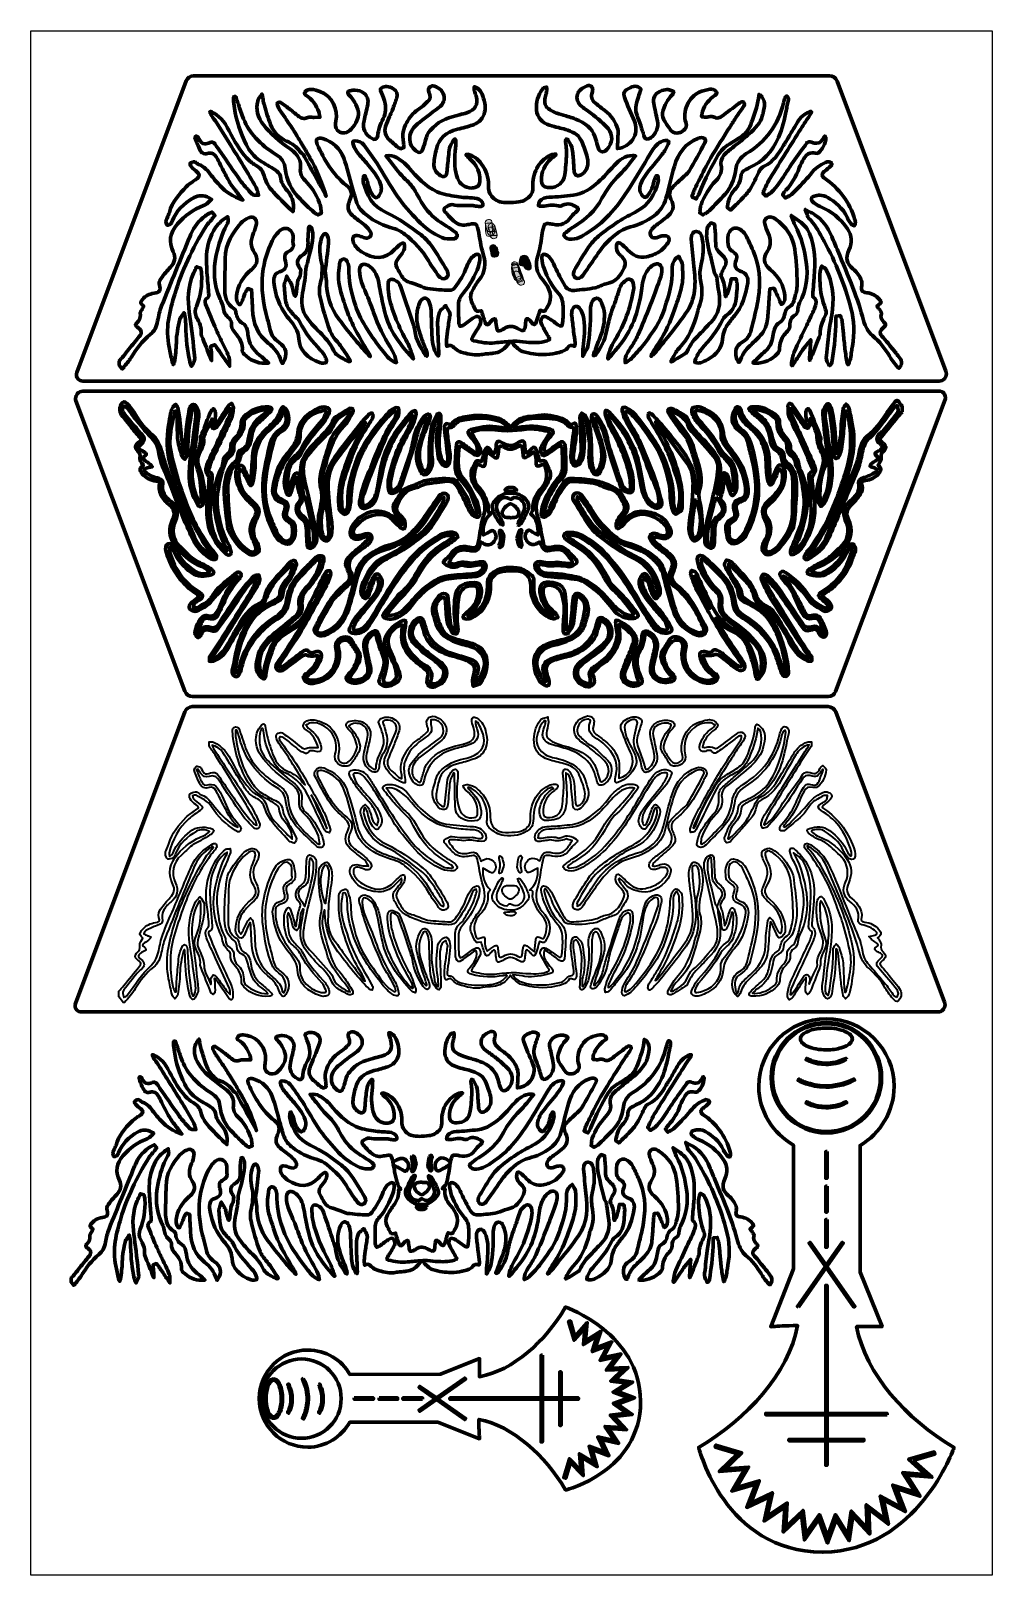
# Model space of a CAD drawing. Header units: inches. Extents: x 240 to 493, y -18 to 388.
import ezdxf

# ---------------------------------------------------------------- set-up
doc = ezdxf.new("R2010")
doc.units = ezdxf.units.IN
doc.header["$MEASUREMENT"] = 0
for name, color, linetype in [('CORTE EXTERIOR', 7, 'Continuous'), ('CORTE INTERIOR', 7, 'Continuous'), ('GRABADO LINEA ALTO', 7, 'Continuous'), ('GRABADO LINEA BAJO', 7, 'Continuous'), ('GRABADO LINEA MEDIO', 7, 'Continuous'), ('GRABADO RELLENO', 7, 'Continuous'), ('MESA DE CORTE _LINEAS AUXILIARES', 7, 'Continuous')]:
    doc.layers.add(name, color=color, linetype=linetype)

# ---------------------------------------------------------------- blocks, each defined once
blk = doc.blocks.new('block 2')
at = {"layer": 'CORTE EXTERIOR', "color": 22, "lineweight": 211, "true_color": 0xe42217}
for points, knots in [([(434.59, 61.07), (434.29, 61.44), (433.99, 61.81), (433.69, 62.18), (433.47, 62.45), (433.26, 62.72), (433.04, 62.98), (432.82, 63.24), (432.62, 63.51), (432.41, 63.77), (431.92, 64.39), (431.42, 65.02), (430.88, 65.58), (430.45, 66.03), (430.15, 66.38), (430.18, 66.82), (430.2, 67.28), (430.56, 67.61), (430.97, 67.94), (431.38, 68.28), (431.47, 68.47), (431.48, 68.57), (431.48, 68.66), (431.42, 68.86), (431.06, 69.24), (430.72, 69.59), (430.1, 70.24), (430.49, 71.31), (430.48, 71.42), (430.34, 71.68), (430.27, 71.83), (430.24, 71.9), (430.2, 71.96), (430.17, 72.03), (430.12, 72.14), (430.01, 72.27), (429.9, 72.4), (429.84, 72.47), (429.77, 72.55), (429.71, 72.63), (429.71, 72.63), (429.4, 73.03), (429.4, 73.03), (429.4, 73.03), (429.82, 73.34), (429.82, 73.34), (430.27, 73.66), (430.38, 73.84), (430.39, 73.93), (430.4, 74.02), (430.34, 74.2), (430.02, 74.59), (429.25, 75.5), (428.26, 76.02), (427, 76.18), (426.52, 76.24), (426.14, 76.31), (425.91, 76.62), (425.67, 76.95), (425.74, 77.35), (425.83, 77.9), (425.9, 78.26), (425.87, 78.68), (425.76, 79.03), (425.44, 80.03), (424.79, 80.94), (423.77, 81.79), (422.25, 83.06), (421.98, 84.35), (422.82, 86.24), (423.61, 88.01), (423.49, 89.74), (422.47, 91.24), (420.81, 93.69), (418.64, 95.45), (416.03, 96.47), (415.48, 96.69), (415.01, 97.04), (414.56, 97.38), (414.56, 97.38), (414.35, 97.53), (414.35, 97.53), (413.94, 97.83), (413.93, 98.16), (413.96, 98.33), (414, 98.54), (414.15, 98.83), (414.66, 98.97), (415.1, 99.09), (415.52, 99.15), (415.93, 99.15), (416.61, 99.15), (417.24, 98.98), (417.8, 98.63), (419.4, 97.66), (421.38, 96.22), (422.43, 93.8), (422.58, 93.46), (422.79, 93.13), (423.03, 92.77), (423.38, 92.22), (423.77, 91.98), (424, 91.98), (424.03, 91.98), (424.06, 91.98), (424.09, 92), (424.29, 92.08), (424.44, 92.65), (424.23, 93.35), (422.95, 97.55), (420.53, 100.85), (417.03, 103.15), (416.91, 103.24), (416.53, 103.49), (416.5, 103.91), (416.48, 104.33), (416.82, 104.6), (416.98, 104.73), (416.98, 104.73), (417.17, 104.89), (417.17, 104.89), (417.63, 105.27), (418.11, 105.66), (418.55, 106.07), (418.72, 106.22), (418.81, 106.4), (418.79, 106.55), (418.78, 106.66), (418.7, 106.76), (418.56, 106.84), (418.32, 106.98), (418.01, 107.07), (417.8, 107.07), (417.73, 107.07), (417.7, 107.06), (417.7, 107.06), (416.53, 106.55), (415.2, 105.86), (414.17, 104.58), (413.01, 103.14), (411.69, 101.8), (410.42, 100.5), (410.11, 100.18), (409.8, 99.86), (409.49, 99.54), (409.22, 99.26), (408.87, 99.08), (408.56, 98.92), (408.44, 98.85), (408.31, 98.79), (408.2, 98.72), (408.2, 98.72), (407.81, 98.49), (407.81, 98.49), (407.81, 98.49), (407.17, 99.32), (407.17, 99.32), (407.17, 99.32), (407.39, 99.62), (407.39, 99.62), (407.44, 99.69), (407.49, 99.76), (407.54, 99.84), (407.66, 100.01), (407.78, 100.19), (407.94, 100.36), (409.33, 101.87), (410.36, 103.58), (411.09, 105.59), (411.38, 106.38), (411.79, 107.12), (412.19, 107.83), (412.19, 107.83), (412.24, 107.94), (412.24, 107.94), (412.8, 108.95), (413.6, 109.16), (414.17, 109.16), (414.39, 109.16), (414.63, 109.13), (414.87, 109.07), (414.96, 109.05), (415.06, 109.03), (415.17, 109.03), (415.39, 109.03), (415.53, 109.09), (415.56, 109.11), (416.64, 110), (417.26, 111.22), (417.4, 112.75), (417.36, 112.83), (417.21, 113), (417.11, 113.11), (417.01, 113.03), (416.93, 112.95), (416.89, 112.88), (416.5, 112.1), (416.07, 111.4), (415.15, 111.4), (414.84, 111.4), (414.5, 111.47), (414, 111.64), (413.79, 111.71), (413.61, 111.75), (413.45, 111.75), (413.19, 111.75), (413, 111.65), (412.83, 111.41), (412.44, 110.86), (412.04, 110.31), (411.65, 109.76), (410.61, 108.32), (409.53, 106.83), (408.53, 105.33), (408.26, 104.91), (407.99, 104.49), (407.72, 104.07), (406.8, 102.63), (405.85, 101.13), (404.54, 99.89), (404.33, 99.69), (404.1, 99.54), (403.88, 99.39), (403.79, 99.33), (403.7, 99.27), (403.61, 99.21), (403.61, 99.21), (403.27, 98.97), (403.27, 98.97), (403.27, 98.97), (402.51, 99.72), (402.51, 99.72), (402.51, 99.72), (402.67, 100.04), (402.67, 100.04), (402.83, 100.37), (402.98, 100.7), (403.13, 101.03), (403.47, 101.75), (403.82, 102.51), (404.25, 103.21), (406.68, 107.18), (409.21, 111.2), (411.44, 114.74), (411.8, 115.33), (412.19, 115.91), (412.57, 116.47), (413.02, 117.15), (413.49, 117.85), (413.92, 118.55), (413.95, 118.61), (413.96, 118.76), (413.95, 118.9), (413.91, 118.9), (413.87, 118.9), (413.83, 118.9), (413.73, 118.9), (413.65, 118.9), (413.61, 118.88), (412.36, 118.38), (411.36, 117.54), (410.65, 116.38), (410.22, 115.69), (409.81, 114.97), (409.41, 114.27), (408.92, 113.42), (408.41, 112.53), (407.87, 111.68), (407.68, 111.39), (407.5, 111.09), (407.32, 110.79), (406.19, 108.93), (405.02, 107.02), (402.8, 106), (402.27, 105.76), (401.92, 105.36), (401.58, 104.63), (401, 103.37), (400.34, 101.93), (399.5, 100.61), (398.98, 99.79), (398.31, 99.09), (397.65, 98.4), (397.51, 98.25), (397.36, 98.09), (397.21, 97.94), (396.76, 97.45), (396.28, 97), (395.81, 96.55), (395.6, 96.36), (395.4, 96.16), (395.19, 95.97), (395.19, 95.97), (394.89, 95.67), (394.89, 95.67), (394.89, 95.67), (394.1, 96.26), (394.1, 96.26), (394.1, 96.26), (394.16, 96.56), (394.16, 96.56), (394.38, 97.82), (394.7, 99.26), (395.82, 100.41), (396.75, 101.38), (397.22, 102.34), (397.29, 103.46), (397.34, 104.25), (397.75, 104.86), (398.45, 105.17), (398.59, 105.23), (398.72, 105.31), (398.86, 105.39), (399.02, 105.49), (399.19, 105.59), (399.38, 105.67), (402.48, 107.04), (404.72, 109.35), (406.21, 112.74), (407.14, 114.87), (407.64, 117.13), (408, 119.07), (408.08, 119.52), (408.18, 119.97), (408.28, 120.4), (408.37, 120.81), (408.46, 121.22), (408.54, 121.63), (408.57, 121.79), (408.64, 122.32), (408.17, 122.52), (408.12, 122.55), (408.08, 122.55), (408.07, 122.55), (407.95, 122.55), (407.76, 122.15), (407.67, 121.97), (407.56, 121.75), (407.5, 121.47), (407.44, 121.18), (407.42, 121.1), (407.4, 121.01), (407.38, 120.93), (406.12, 115.76), (403.17, 111.73), (398.61, 108.96), (397.17, 108.08), (396.38, 106.89), (396.12, 105.19), (395.74, 102.68), (394.94, 100.83), (393.6, 99.38), (392.41, 98.09), (391.15, 96.82), (389.92, 95.6), (389.92, 95.6), (389.58, 95.25), (389.58, 95.25), (389.37, 95.04), (389.11, 94.91), (388.88, 94.8), (388.8, 94.76), (388.71, 94.72), (388.63, 94.67), (388.63, 94.67), (388.37, 94.52), (388.37, 94.52), (388.37, 94.52), (387.63, 94.99), (387.63, 94.99), (387.63, 94.99), (387.68, 95.31), (387.68, 95.31), (387.7, 95.46), (387.71, 95.61), (387.73, 95.76), (387.76, 96.14), (387.79, 96.52), (387.93, 96.9), (388.7, 99.05), (389.87, 100.93), (391.39, 102.5), (392.57, 103.73), (392.98, 104.92), (392.67, 106.23), (392.59, 106.59), (392.66, 106.95), (392.71, 107.25), (392.93, 108.43), (393.77, 109.09), (394.51, 109.67), (394.65, 109.78), (394.79, 109.89), (394.93, 110.01), (395.47, 110.47), (396.03, 110.92), (396.58, 111.37), (397.65, 112.23), (398.75, 113.12), (399.77, 114.06), (401.35, 115.53), (402.2, 116.84), (402.52, 118.32), (402.52, 118.32), (402.56, 118.51), (402.56, 118.51), (402.93, 120.16), (403.24, 121.59), (401.9, 122.76), (401.83, 122.82), (401.74, 122.88), (401.64, 122.94), (401.6, 122.87), (401.56, 122.8), (401.56, 122.76), (401.42, 120.71), (400.74, 118.8), (400.08, 116.96), (400.08, 116.96), (399.87, 116.38), (399.87, 116.38), (399.33, 114.86), (398.61, 113.81), (397.6, 113.1), (396.62, 112.41), (395.59, 111.78), (394.63, 111.2), (393.44, 110.49), (392.6, 109.68), (392.01, 108.65), (390.52, 106.09), (388.84, 103.02), (387.56, 99.7), (387.46, 99.44), (387.33, 99.21), (387.2, 98.99), (387.14, 98.89), (387.09, 98.8), (387.04, 98.71), (387.04, 98.71), (386.81, 98.29), (386.81, 98.29), (386.81, 98.29), (385.78, 98.79), (385.78, 98.79), (385.78, 98.79), (385.94, 99.21), (385.94, 99.21), (385.99, 99.36), (386.04, 99.51), (386.09, 99.66), (386.21, 100), (386.33, 100.35), (386.5, 100.7), (386.82, 101.33), (387.14, 101.97), (387.45, 102.61), (388.31, 104.36), (389.2, 106.17), (390.2, 107.89), (391.67, 110.4), (393.26, 112.9), (394.79, 115.31), (395.25, 116.03), (395.71, 116.75), (396.17, 117.48), (396.45, 117.93), (396.77, 118.36), (397.07, 118.79), (397.39, 119.24), (397.72, 119.71), (398.01, 120.18), (398.38, 120.78), (398.1, 120.99), (398, 121.06), (397.87, 121.15), (397.75, 121.2), (397.63, 121.2), (397.45, 121.2), (397.25, 121.11), (397.02, 120.94), (397.02, 120.94), (396.83, 120.79), (396.83, 120.79), (395.51, 119.78), (394.15, 118.73), (392.78, 117.74), (392.52, 117.55), (392.07, 117.35), (391.69, 117.35), (391.52, 117.35), (391.38, 117.39), (391.26, 117.46), (390.95, 117.63), (390.63, 117.71), (390.27, 117.71), (390.02, 117.71), (389.74, 117.67), (389.39, 117.58), (389.31, 117.56), (389.22, 117.55), (389.12, 117.55), (388.99, 117.55), (388.87, 117.57), (388.77, 117.59), (388.71, 117.6), (388.66, 117.61), (388.6, 117.61), (388.6, 117.61), (388.08, 117.65), (388.08, 117.65), (388.08, 117.65), (388.15, 118.17), (388.15, 118.17), (388.16, 118.23), (388.16, 118.29), (388.16, 118.35), (388.18, 118.52), (388.19, 118.72), (388.26, 118.92), (388.87, 120.56), (389.83, 121.79), (391.21, 122.69), (391.44, 122.85), (391.68, 123.15), (391.73, 123.28), (391.65, 123.49), (391.34, 123.8), (391.01, 123.99), (390.81, 124.1), (390.52, 124.16), (390.24, 124.16), (390.15, 124.16), (390.06, 124.15), (389.97, 124.14), (389.14, 123.99), (388.3, 123.75), (387.49, 123.44), (386.39, 123.02), (385.31, 121.86), (384.67, 120.42), (384.02, 118.99), (383.91, 117.51), (384.35, 116.36), (384.71, 115.43), (384.28, 114.54), (383.23, 114.06), (382.9, 113.91), (382.56, 113.83), (382.23, 113.83), (381.6, 113.83), (381.05, 114.12), (380.68, 114.65), (380.68, 114.65), (380.47, 114.96), (380.47, 114.96), (380.03, 115.59), (379.58, 116.25), (379.19, 116.94), (379.08, 117.15), (378.71, 117.88), (378.87, 118.56), (379.32, 120.44), (380.04, 121.8), (381.14, 122.84), (381.45, 123.13), (381.53, 123.34), (381.51, 123.44), (381.49, 123.55), (381.32, 123.72), (380.9, 123.88), (380.58, 124), (380.24, 124.07), (379.9, 124.07), (379.38, 124.07), (378.83, 123.93), (378.26, 123.66), (377.03, 123.07), (376.48, 122.01), (376.77, 120.75), (377.05, 119.53), (377.34, 118.19), (377.66, 116.66), (377.98, 115.18), (377.32, 113.54), (376.06, 112.68), (375.78, 112.49), (375.55, 112.4), (375.33, 112.4), (375.08, 112.4), (374.64, 112.51), (374.47, 113.22), (374.41, 113.44), (374.35, 113.67), (374.27, 113.9), (374.15, 114.25), (374.04, 114.61), (373.93, 114.97), (373.67, 115.8), (373.41, 116.65), (373.06, 117.43), (372.45, 118.76), (372.39, 120.06), (372.85, 121.41), (372.96, 121.72), (373.07, 122.04), (373.17, 122.35), (373.34, 122.86), (373.51, 123.38), (373.7, 123.89), (373.8, 124.16), (373.81, 124.26), (373.47, 124.5), (373.13, 124.73), (372.8, 124.85), (372.44, 124.85), (371.94, 124.85), (371.41, 124.62), (370.78, 124.28), (369.77, 123.74), (369.53, 123.19), (369.88, 122.25), (370.58, 120.36), (371.39, 118.52), (372.22, 116.64), (372.77, 115.39), (372.73, 113.97), (372.11, 112.76), (371.47, 111.5), (370.29, 110.6), (368.86, 110.28), (368.86, 110.28), (368.22, 110.15), (368.22, 110.15), (368.22, 110.15), (368.25, 110.8), (368.25, 110.8), (368.26, 110.97), (368.27, 111.14), (368.28, 111.3), (368.3, 111.66), (368.32, 112), (368.33, 112.34), (368.33, 112.59), (368.34, 112.84), (368.36, 113.09), (368.39, 113.68), (368.42, 114.24), (368.29, 114.72), (367.86, 116.4), (366.82, 117.89), (365.22, 119.15), (364.9, 119.41), (364.58, 119.65), (364.25, 119.9), (363.84, 120.21), (363.43, 120.52), (363.03, 120.84), (361.96, 121.7), (362.02, 122.66), (362.27, 123.32), (362.31, 123.43), (362.33, 123.57), (362.35, 123.73), (362.35, 123.73), (362.38, 123.88), (362.38, 123.88), (362.43, 124.23), (362.36, 124.54), (362.18, 124.75), (362.03, 124.93), (361.8, 125.03), (361.54, 125.03), (361.4, 125.03), (361.26, 125.01), (361.12, 124.96), (359.61, 124.41), (358.87, 123.68), (358.71, 122.58), (358.56, 121.49), (359.04, 120.59), (360.25, 119.75), (360.25, 119.75), (360.34, 119.69), (360.34, 119.69), (361.18, 119.1), (362.05, 118.49), (362.86, 117.81), (363.04, 117.66), (363.21, 117.51), (363.39, 117.36), (364.31, 116.6), (365.26, 115.81), (366.03, 114.88), (367.27, 113.37), (367.15, 111.39), (365.73, 109.94), (365.5, 109.7), (365.15, 109.39), (364.72, 109.39), (364.25, 109.39), (363.9, 109.73), (363.68, 110.42), (363.49, 111.03), (363.28, 111.66), (363.13, 112.3), (362.65, 114.29), (361.33, 115.76), (359.1, 116.81), (358.14, 117.26), (357.11, 117.55), (356.02, 117.86), (355.33, 118.06), (354.62, 118.26), (353.93, 118.51), (353.13, 118.8), (352.35, 119.24), (351.68, 119.78), (351.24, 120.14), (351.06, 120.92), (351.11, 121.47), (351.15, 121.94), (351.26, 122.41), (351.36, 122.85), (351.45, 123.24), (351.54, 123.6), (351.58, 123.97), (351.61, 124.17), (351.57, 124.41), (351.52, 124.66), (351.23, 124.57), (350.95, 124.48), (350.7, 124.39), (350.67, 124.37), (350.61, 124.3), (350.54, 124.2), (349.49, 122.73), (349.02, 121.07), (349.16, 119.25), (349.29, 117.52), (350.33, 116.32), (352.24, 115.68), (352.92, 115.45), (353.63, 115.27), (354.33, 115.1), (354.86, 114.97), (355.42, 114.83), (355.96, 114.66), (357.38, 114.24), (358.96, 113.65), (359.72, 111.99), (360.4, 110.51), (360.83, 109.28), (361.1, 108.11), (361.51, 106.33), (361.1, 104.97), (359.88, 104.09), (359.66, 103.93), (359.29, 103.75), (358.94, 103.75), (358.82, 103.75), (358.7, 103.77), (358.59, 103.82), (358.13, 104.04), (358.03, 104.7), (358, 104.98), (357.95, 105.56), (357.92, 106.15), (357.89, 106.72), (357.83, 107.8), (357.76, 108.92), (357.59, 109.99), (357.47, 110.71), (357.02, 111.45), (356.59, 112.16), (356.59, 112.16), (356.53, 112.26), (356.53, 112.26), (356.49, 112.3), (356.3, 112.39), (356.11, 112.4), (356.05, 112.29), (355.99, 112.11), (355.99, 112.01), (356, 111.61), (356.05, 111.21), (356.1, 110.79), (356.17, 110.24), (356.24, 109.67), (356.22, 109.09), (356.15, 107.1), (356.02, 105.48), (355.8, 104), (355.53, 102.15), (354.14, 100.96), (352.25, 100.96), (352.09, 100.96), (351.92, 100.97), (351.74, 100.99), (350.85, 101.09), (350.35, 101.62), (350.32, 102.54), (350.24, 104.62), (351.02, 106.39), (352.64, 107.81), (352.77, 107.92), (352.91, 108.03), (353.04, 108.14), (353.27, 108.33), (353.49, 108.51), (353.68, 108.7), (353.71, 108.73), (353.75, 108.78), (353.77, 108.82), (353.74, 108.84), (353.72, 108.86), (353.71, 108.86), (353.26, 108.84), (352.76, 108.8), (352.4, 108.62), (350.97, 107.89), (349.9, 106.84), (349.22, 105.49), (348.52, 104.09), (348.22, 102.66), (348.31, 101.13), (348.33, 100.86), (348.35, 99.93), (347.89, 99.32), (347.12, 98.31), (346.12, 97.71), (344.99, 97.59), (344.18, 97.5), (343.22, 97.41), (342.24, 97.41), (342.12, 97.41), (342, 97.42), (341.87, 97.42), (340.6, 97.45), (339.54, 97.87), (338.81, 98.65), (338.1, 99.39), (337.75, 100.42), (337.8, 101.62), (337.86, 103.36), (337.33, 104.96), (336.19, 106.51), (335.26, 107.76), (334.18, 108.52), (332.86, 108.83), (332.78, 108.83), (332.65, 108.78), (332.52, 108.73), (332.59, 108.61), (332.66, 108.49), (332.73, 108.37), (332.77, 108.35), (332.8, 108.32), (332.84, 108.29), (334.21, 107.16), (336.01, 105.32), (335.79, 102.38), (335.75, 101.87), (335.59, 101.17), (334.6, 100.95), (334.33, 100.89), (334.06, 100.86), (333.79, 100.86), (332.3, 100.86), (331.01, 101.78), (330.51, 103.19), (329.88, 105), (329.71, 107.02), (329.98, 109.53), (330.09, 110.59), (330.13, 111.39), (330.13, 112.15), (330.12, 112.22), (330.04, 112.36), (329.98, 112.42), (329.9, 112.41), (329.79, 112.37), (329.74, 112.34), (329.67, 112.23), (329.59, 112.11), (329.52, 112), (329.15, 111.43), (328.77, 110.84), (328.67, 110.27), (328.44, 108.96), (328.31, 107.59), (328.19, 106.27), (328.14, 105.72), (328.09, 105.16), (328.03, 104.6), (327.93, 103.74), (327.52, 103.56), (327.18, 103.56), (326.97, 103.56), (326.74, 103.64), (326.45, 103.83), (325.42, 104.48), (324.87, 105.49), (324.94, 106.6), (325.03, 107.78), (325.29, 108.93), (325.57, 110.11), (326.16, 112.52), (327.81, 114.07), (330.48, 114.7), (331.85, 115.03), (332.98, 115.32), (334.08, 115.72), (335.11, 116.09), (335.84, 116.62), (336.32, 117.34), (337.08, 118.49), (337.23, 119.8), (336.8, 121.46), (336.41, 122.97), (335.94, 124.02), (334.82, 124.62), (334.74, 124.67), (334.59, 124.71), (334.46, 124.72), (334.43, 124.61), (334.4, 124.43), (334.42, 124.26), (334.48, 123.92), (334.58, 123.58), (334.7, 123.22), (334.76, 123.01), (334.83, 122.8), (334.88, 122.59), (335.44, 120.48), (334.8, 119.28), (332.72, 118.59), (332.55, 118.53), (332.38, 118.49), (332.21, 118.44), (332.13, 118.42), (332.05, 118.4), (331.97, 118.38), (331.65, 118.29), (331.32, 118.21), (331, 118.13), (328.67, 117.52), (326.48, 116.95), (324.8, 115.15), (324.8, 115.15), (324.55, 114.88), (324.55, 114.88), (323.93, 114.22), (323.4, 113.65), (323.18, 112.83), (323.02, 112.21), (322.83, 111.59), (322.64, 110.99), (322.55, 110.7), (322.45, 110.4), (322.36, 110.1), (322.2, 109.55), (321.91, 109.27), (321.51, 109.27), (321.31, 109.27), (321.11, 109.35), (320.91, 109.5), (320.19, 110.06), (319.35, 110.87), (319.26, 112.19), (319.16, 113.67), (319.75, 114.9), (321.08, 115.96), (322.58, 117.15), (324.18, 118.39), (326.1, 119.86), (327.18, 120.68), (327.61, 121.71), (327.33, 122.76), (327.02, 123.87), (325.79, 124.89), (324.66, 124.94), (324.46, 124.94), (324.16, 124.82), (323.97, 124.67), (323.63, 124.39), (323.6, 124.02), (323.84, 123.28), (323.86, 123.22), (323.88, 123.17), (323.9, 123.11), (324.04, 122.7), (324.29, 122.01), (323.67, 121.44), (323.53, 121.3), (323.38, 121.15), (323.23, 121.01), (322.73, 120.51), (322.2, 120), (321.58, 119.61), (320.4, 118.89), (319.49, 117.94), (318.78, 116.72), (318.07, 115.49), (317.38, 114.01), (317.69, 112.31), (317.75, 111.95), (317.78, 111.59), (317.81, 111.25), (317.82, 111.09), (317.84, 110.94), (317.85, 110.79), (317.85, 110.79), (317.89, 110.41), (317.89, 110.41), (317.89, 110.41), (317.09, 110.1), (317.09, 110.1), (317.09, 110.1), (316.88, 110.24), (316.88, 110.24), (316.82, 110.27), (316.76, 110.31), (316.7, 110.34), (316.55, 110.43), (316.38, 110.53), (316.23, 110.67), (315.99, 110.87), (315.76, 111.08), (315.53, 111.29), (315.22, 111.58), (314.89, 111.88), (314.56, 112.14), (313.52, 112.99), (313.17, 114.13), (313.57, 115.36), (313.84, 116.17), (314.18, 116.97), (314.51, 117.73), (314.71, 118.19), (314.9, 118.64), (315.08, 119.1), (315.08, 119.1), (315.17, 119.33), (315.17, 119.33), (315.53, 120.24), (315.91, 121.19), (316.19, 122.13), (316.46, 123), (316.22, 123.7), (315.49, 124.19), (314.92, 124.59), (314.36, 124.78), (313.83, 124.78), (313.43, 124.78), (313.04, 124.68), (312.64, 124.46), (312.29, 124.27), (312.28, 124.12), (312.4, 123.85), (312.67, 123.19), (313.02, 122.32), (313.29, 121.41), (313.75, 119.82), (313.66, 118.46), (313.01, 117.26), (312.23, 115.81), (311.82, 114.53), (311.72, 113.23), (311.66, 112.41), (311.12, 112.34), (310.95, 112.34), (310.78, 112.34), (310.6, 112.4), (310.4, 112.51), (308.7, 113.45), (308.07, 114.83), (308.49, 116.73), (308.61, 117.31), (308.75, 117.89), (308.89, 118.47), (309.05, 119.15), (309.2, 119.83), (309.35, 120.51), (309.59, 121.63), (309.28, 122.51), (308.42, 123.22), (307.84, 123.69), (307.15, 123.92), (306.32, 123.92), (305.98, 123.92), (305.61, 123.88), (305.21, 123.8), (304.9, 123.74), (304.7, 123.61), (304.65, 123.43), (304.6, 123.25), (304.72, 123), (304.96, 122.78), (306.05, 121.8), (306.77, 120.49), (307.16, 118.77), (307.33, 118.02), (307.01, 117.18), (306.81, 116.75), (306.48, 116.05), (306.02, 115.37), (305.44, 114.72), (305.12, 114.35), (304.52, 113.9), (303.89, 113.86), (303.82, 113.85), (303.75, 113.85), (303.68, 113.85), (303.02, 113.85), (302.48, 114.09), (302.13, 114.53), (301.72, 115.06), (301.61, 115.8), (301.82, 116.69), (302.42, 119.17), (301.05, 122.56), (298.07, 123.65), (297.45, 123.87), (296.74, 124.11), (296.05, 124.11), (295.68, 124.11), (295.35, 124.05), (295.03, 123.91), (294.78, 123.81), (294.49, 123.5), (294.43, 123.29), (294.42, 123.17), (294.56, 122.88), (294.64, 122.81), (296.44, 121.91), (297.2, 120.21), (297.81, 118.85), (297.9, 118.65), (297.92, 118.45), (297.94, 118.28), (297.95, 118.22), (297.95, 118.17), (297.96, 118.11), (297.96, 118.11), (298.06, 117.53), (298.06, 117.53), (298.06, 117.53), (296.75, 117.52), (296.75, 117.52), (296.58, 117.52), (296.41, 117.53), (296.23, 117.54), (296.07, 117.55), (295.92, 117.56), (295.76, 117.56), (295.53, 117.56), (295.35, 117.53), (295.22, 117.48), (294.9, 117.34), (294.6, 117.27), (294.32, 117.27), (293.93, 117.27), (293.57, 117.4), (293.21, 117.66), (292.85, 117.93), (292.5, 118.22), (292.16, 118.5), (291.87, 118.74), (291.58, 118.97), (291.28, 119.2), (291.11, 119.33), (290.94, 119.46), (290.77, 119.59), (290.1, 120.11), (289.4, 120.65), (288.69, 121.08), (288.69, 121.08), (288.66, 121.09), (288.58, 121.09), (288.37, 121.09), (288.14, 121), (288.09, 120.96), (288.03, 120.88), (287.99, 120.54), (288.06, 120.36), (288.24, 119.85), (288.57, 119.36), (288.89, 118.88), (288.89, 118.88), (288.96, 118.78), (288.96, 118.78), (289.35, 118.18), (289.75, 117.6), (290.16, 117.01), (290.75, 116.13), (291.37, 115.23), (291.95, 114.31), (292.66, 113.2), (293.34, 112.05), (293.99, 110.94), (294.28, 110.45), (294.57, 109.95), (294.86, 109.47), (294.86, 109.47), (295.77, 107.94), (295.77, 107.94), (295.77, 107.94), (295.66, 108), (295.66, 108), (297.12, 105.9), (298.98, 100.9), (299.55, 98.86), (298.31, 101.51), (295.45, 106.11), (294.2, 108.77), (293.87, 108.94), (293.59, 109.18), (293.37, 109.49), (292.61, 110.56), (291.54, 111.38), (290.19, 111.94), (288.46, 112.65), (287.2, 113.96), (286.46, 115.82), (285.87, 117.28), (285.43, 118.82), (285, 120.3), (285, 120.3), (284.91, 120.61), (284.91, 120.61), (284.77, 121.11), (284.68, 121.63), (284.6, 122.12), (284.55, 122.43), (284.51, 122.73), (284.44, 123.02), (284.44, 123.02), (284.32, 122.86), (284.32, 122.86), (283.94, 122.36), (283.54, 121.84), (283.41, 121.33), (282.92, 119.4), (283.39, 117.56), (284.84, 115.68), (286.37, 113.72), (288.35, 111.94), (291.09, 110.07), (292.95, 108.79), (293.71, 107.3), (293.48, 105.36), (293.36, 104.34), (293.72, 103.42), (294.57, 102.63), (295.98, 101.3), (297.07, 99.6), (298.02, 97.28), (298.2, 96.82), (298.26, 96.33), (298.31, 95.86), (298.33, 95.66), (298.35, 95.46), (298.38, 95.27), (298.38, 95.27), (298.44, 94.9), (298.44, 94.9), (298.44, 94.9), (297.62, 94.52), (297.62, 94.52), (297.62, 94.52), (297.39, 94.66), (297.39, 94.66), (297.33, 94.69), (297.26, 94.73), (297.2, 94.76), (297.02, 94.86), (296.82, 94.96), (296.65, 95.13), (295.51, 96.21), (294.49, 97.18), (293.47, 98.2), (291.32, 100.36), (290.16, 102.73), (289.91, 105.46), (289.78, 106.84), (289.06, 107.93), (287.69, 108.78), (283.95, 111.11), (281.45, 113.85), (280.06, 117.15), (279.6, 118.26), (279.23, 119.41), (278.87, 120.53), (278.73, 120.96), (278.59, 121.4), (278.44, 121.83), (278.26, 122.37), (278.18, 122.46), (278.03, 122.46), (278, 122.46), (277.98, 122.46), (277.95, 122.46), (277.84, 122.44), (277.63, 122.42), (277.67, 121.85), (277.73, 121.14), (277.82, 120.44), (277.94, 119.67), (278.37, 116.8), (279.29, 113.92), (280.69, 111.12), (281.48, 109.52), (282.58, 108.24), (283.94, 107.33), (284.52, 106.95), (285.13, 106.58), (285.73, 106.23), (286.33, 105.88), (286.96, 105.51), (287.56, 105.11), (287.9, 104.88), (288.71, 104.27), (288.77, 103.55), (288.9, 102.16), (289.61, 101.15), (290.35, 100.26), (291.43, 98.99), (291.9, 97.7), (291.82, 96.31), (291.82, 96.31), (291.75, 95.25), (291.75, 95.25), (291.75, 95.25), (290.98, 95.98), (290.98, 95.98), (289.95, 96.94), (288.98, 97.96), (288.03, 98.94), (287.72, 99.27), (287.41, 99.59), (287.1, 99.91), (286.05, 100.98), (285.33, 102.27), (284.94, 103.73), (284.64, 104.88), (283.99, 105.69), (282.88, 106.28), (282.14, 106.68), (281.42, 107.26), (280.8, 107.97), (279.26, 109.73), (277.91, 111.81), (276.68, 114.33), (275.56, 116.62), (274.23, 118.06), (272.48, 118.85), (272.46, 118.86), (272.4, 118.87), (272.27, 118.87), (272.24, 118.87), (272.2, 118.87), (272.16, 118.87), (272.16, 118.73), (272.16, 118.57), (272.19, 118.51), (272.43, 118.09), (272.71, 117.7), (273, 117.28), (273.23, 116.97), (273.46, 116.64), (273.67, 116.3), (275.73, 113.03), (277.91, 109.55), (280.08, 106.03), (281.1, 104.37), (282.08, 102.67), (282.99, 101.07), (283.15, 100.78), (283.24, 100.47), (283.32, 100.17), (283.35, 100.06), (283.38, 99.94), (283.42, 99.83), (283.42, 99.83), (283.62, 99.17), (283.62, 99.17), (283.62, 99.17), (282.93, 99.17), (282.93, 99.17), (282.48, 99.17), (282.15, 99.29), (281.93, 99.55), (281.7, 99.82), (281.46, 100.09), (281.22, 100.36), (280.57, 101.09), (279.89, 101.84), (279.31, 102.66), (277.76, 104.81), (276.24, 107.03), (274.76, 109.18), (274.3, 109.85), (273.84, 110.51), (273.39, 111.18), (273.09, 111.6), (272.86, 111.66), (272.65, 111.66), (272.51, 111.66), (272.35, 111.63), (272.16, 111.56), (271.64, 111.39), (271.29, 111.29), (270.98, 111.29), (270.2, 111.29), (269.87, 111.88), (269.44, 112.64), (269.41, 112.69), (269.38, 112.74), (269.36, 112.79), (269.34, 112.83), (269.32, 112.87), (269.3, 112.9), (269.3, 112.9), (269.27, 112.92), (269.27, 112.92), (269.16, 112.98), (268.98, 113.08), (268.86, 113.13), (268.75, 113.01), (268.65, 112.84), (268.62, 112.75), (268.94, 111.76), (269.36, 110.73), (269.87, 109.71), (270.13, 109.19), (270.51, 108.93), (271.01, 108.93), (271.17, 108.93), (271.35, 108.96), (271.54, 109.02), (271.75, 109.08), (271.96, 109.11), (272.15, 109.11), (272.6, 109.11), (273.23, 108.94), (273.68, 108.11), (274, 107.54), (274.3, 106.95), (274.59, 106.37), (274.82, 105.92), (275.05, 105.46), (275.29, 105), (275.29, 105), (275.64, 104.35), (275.64, 104.35), (276.1, 103.47), (276.57, 102.57), (277.1, 101.72), (277.44, 101.19), (277.83, 100.7), (278.25, 100.19), (278.44, 99.95), (278.62, 99.72), (278.81, 99.49), (278.81, 99.49), (279.94, 98.02), (279.94, 98.02), (279.94, 98.02), (278.22, 98.72), (278.22, 98.72), (276.21, 99.54), (274.82, 101.07), (273.6, 102.43), (273.22, 102.85), (272.88, 103.3), (272.55, 103.73), (271.68, 104.88), (270.86, 105.96), (269.47, 106.41), (269.27, 106.47), (269.15, 106.61), (269.07, 106.69), (269.05, 106.71), (269.03, 106.73), (269.04, 106.73), (268.95, 106.78), (268.87, 106.84), (268.78, 106.89), (268.69, 106.95), (268.55, 107.05), (268.48, 107.07), (268.05, 106.99), (267.68, 106.84), (267.48, 106.66), (267.45, 106.53), (267.49, 106.23), (267.55, 106.14), (267.83, 105.72), (268.24, 105.31), (268.79, 104.89), (269.3, 104.5), (269.61, 104.27), (269.6, 103.86), (269.6, 103.44), (269.28, 103.21), (268.74, 102.83), (268.55, 102.69), (268.36, 102.56), (268.17, 102.42), (267.58, 102.02), (267.03, 101.64), (266.57, 101.17), (265, 99.54), (263.26, 97.6), (262.59, 95.08), (262.53, 94.87), (262.43, 94.68), (262.35, 94.51), (262.3, 94.41), (262.25, 94.32), (262.22, 94.21), (262.16, 94.07), (262.1, 93.93), (262.04, 93.79), (261.9, 93.47), (261.77, 93.17), (261.77, 92.92), (261.77, 92.57), (261.94, 92.17), (262.07, 92.05), (262.24, 92.06), (262.59, 92.2), (262.87, 92.37), (263, 92.46), (263.15, 92.82), (263.24, 93.06), (264.16, 95.36), (265.85, 97.17), (268.41, 98.62), (268.92, 98.91), (269.48, 99.06), (270.05, 99.06), (270.68, 99.06), (271.32, 98.88), (271.95, 98.54), (271.95, 98.54), (272.53, 98.22), (272.53, 98.22), (272.53, 98.22), (272.06, 97.75), (272.06, 97.75), (271.65, 97.33), (271.2, 96.91), (270.64, 96.7), (268.24, 95.81), (266.24, 94.39), (264.51, 92.38), (262.67, 90.23), (262.35, 88.14), (263.5, 85.82), (264.13, 84.56), (263.88, 83.25), (262.8, 82.14), (262.08, 81.4), (261.37, 80.55), (260.55, 79.46), (260.18, 78.97), (260.07, 78.45), (260.22, 77.92), (260.38, 77.38), (260.47, 76.96), (260.24, 76.6), (260.02, 76.24), (259.6, 76.15), (258.99, 76.05), (257.81, 75.86), (256.96, 75.42), (256.3, 74.67), (255.6, 73.86), (255.6, 73.86), (256.26, 73.24), (256.26, 73.24), (256.53, 72.99), (256.53, 72.99), (256.53, 72.99), (256.37, 72.66), (256.37, 72.66), (256.28, 72.46), (256.16, 72.27), (256.04, 72.08), (255.91, 71.86), (255.66, 71.46), (255.68, 71.34), (255.97, 70.09), (255.3, 69.43), (254.8, 68.95), (254.72, 68.87), (254.59, 68.73), (254.59, 68.6), (254.6, 68.5), (254.69, 68.36), (254.86, 68.21), (254.86, 68.21), (254.98, 68.1), (254.98, 68.1), (255.09, 67.99), (255.2, 67.89), (255.32, 67.81), (255.68, 67.57), (255.88, 67.29), (255.92, 66.97), (255.98, 66.52), (255.72, 66.14), (255.49, 65.86), (254.67, 64.87), (253.85, 63.85), (253.06, 62.86), (252.63, 62.31), (252.19, 61.76), (251.75, 61.22), (251.5, 60.92), (251.24, 60.62), (250.99, 60.33), (250.91, 60.24), (250.84, 60.15), (250.76, 60.06), (250.76, 60.06), (250.76, 59.08), (250.76, 59.08), (250.76, 59.08), (251.46, 58.18), (251.46, 58.18), (251.65, 58.41), (251.84, 58.65), (252.03, 58.88), (252.62, 59.59), (253.23, 60.33), (253.71, 61.11), (254.71, 62.71), (256.11, 64.75), (258.12, 66.36), (259, 67.06), (259.54, 68.07), (259.82, 69.52), (260.05, 70.74), (260.3, 71.94), (260.76, 73.07), (262.96, 78.57), (265.25, 84.13), (267.47, 89.52), (267.47, 89.52), (267.67, 90.01), (267.67, 90.01), (268.35, 91.66), (269.5, 93.11), (271.08, 94.33), (271.35, 94.54), (271.64, 94.68), (271.92, 94.82), (272.04, 94.88), (272.16, 94.94), (272.27, 95), (272.27, 95), (272.65, 95.18), (272.65, 95.18), (272.65, 95.18), (273.31, 94.38), (273.31, 94.38), (273.31, 94.38), (272.86, 93.82), (272.86, 93.82), (272.7, 93.62), (272.54, 93.42), (272.38, 93.23), (272.25, 93.07), (272.12, 92.92), (271.99, 92.77), (271.72, 92.48), (271.48, 92.2), (271.29, 91.9), (267.9, 86.47), (265.46, 81.21), (263.84, 75.8), (263.3, 74), (262.7, 71.87), (262.36, 69.73), (262.05, 67.66), (262.1, 65.5), (262.54, 63.3), (262.54, 63.3), (262.61, 62.92), (262.61, 62.92), (262.83, 61.8), (263.06, 60.65), (263.35, 59.54), (263.37, 59.45), (263.44, 59.35), (263.52, 59.24), (263.63, 59.39), (263.73, 59.53), (263.74, 59.64), (263.74, 59.64), (263.76, 59.78), (263.76, 59.78), (263.98, 61.29), (264.21, 62.86), (264.23, 64.38), (264.24, 66.26), (264.62, 68.01), (265.08, 69.93), (265.12, 70.1), (265.2, 70.21), (265.29, 70.32), (265.32, 70.36), (265.35, 70.41), (265.4, 70.47), (265.4, 70.47), (266.06, 71.46), (266.06, 71.46), (266.06, 71.46), (266.3, 70.29), (266.3, 70.29), (266.32, 70.21), (266.34, 70.14), (266.35, 70.07), (266.39, 69.93), (266.42, 69.8), (266.42, 69.65), (266.43, 66.33), (266.67, 63.58), (267.17, 61), (267.33, 60.19), (267.49, 59.52), (267.76, 58.92), (267.79, 58.86), (267.82, 58.83), (267.81, 58.82), (267.82, 58.83), (267.86, 58.86), (267.9, 58.94), (267.9, 58.94), (268.03, 59.17), (268.03, 59.17), (268.29, 59.67), (268.59, 60.23), (268.56, 60.64), (268.21, 64.5), (267.85, 67.64), (267.41, 70.52), (267, 73.21), (266.73, 76.39), (267.8, 79.59), (267.99, 80.15), (268.25, 80.68), (268.49, 81.19), (268.61, 81.42), (268.72, 81.65), (268.82, 81.88), (268.82, 81.88), (269, 82.28), (269, 82.28), (269, 82.28), (269.98, 81.98), (269.98, 81.98), (269.98, 81.98), (270.03, 81.68), (270.03, 81.68), (270.04, 81.59), (270.06, 81.51), (270.08, 81.42), (270.12, 81.21), (270.16, 81), (270.18, 80.77), (270.34, 77.9), (269.94, 75.35), (268.96, 72.95), (268.56, 71.99), (268.6, 71.12), (269.08, 70.21), (269.59, 69.24), (270.23, 68.03), (270.04, 66.58), (270.03, 66.46), (270.12, 66.22), (270.19, 66.04), (270.88, 64.29), (271.7, 62.22), (272.54, 60.17), (272.56, 60.74), (272.53, 61.34), (272.49, 61.92), (272.49, 61.92), (272.48, 62.23), (272.48, 62.23), (272.47, 62.43), (272.44, 62.63), (272.4, 62.85), (272.39, 62.95), (272.37, 63.05), (272.36, 63.16), (272.36, 63.16), (272.33, 63.57), (272.33, 63.57), (272.33, 63.57), (273.28, 63.9), (273.28, 63.9), (273.28, 63.9), (273.74, 63.24), (273.74, 63.24), (273.92, 62.98), (274.11, 62.72), (274.28, 62.46), (274.28, 62.46), (274.98, 61.44), (274.98, 61.44), (275.57, 60.58), (276.18, 59.69), (276.79, 58.83), (276.79, 59.02), (276.79, 59.21), (276.79, 59.41), (276.79, 60.04), (276.8, 60.64), (276.6, 61.12), (276.06, 62.41), (275.44, 63.69), (274.84, 64.94), (274.42, 65.81), (273.98, 66.7), (273.58, 67.6), (272.89, 69.11), (272.25, 70.67), (271.63, 72.18), (271.63, 72.18), (271.1, 73.44), (271.1, 73.44), (270.82, 74.13), (271.04, 74.71), (271.71, 75.05), (271.76, 75.08), (271.84, 75.24), (271.85, 75.35), (271.88, 75.66), (271.85, 75.98), (271.82, 76.33), (271.8, 76.47), (271.79, 76.62), (271.78, 76.76), (271.73, 77.51), (271.67, 78.26), (271.61, 79.01), (271.47, 80.72), (271.32, 82.48), (271.33, 84.22), (271.34, 86.56), (271.9, 88.76), (272.98, 90.77), (273.59, 91.9), (274.46, 92.84), (275.65, 93.65), (275.65, 93.65), (276.35, 94.13), (276.35, 94.13), (276.35, 94.13), (276.43, 93.29), (276.43, 93.29), (276.44, 93.24), (276.44, 93.2), (276.45, 93.17), (276.46, 93.08), (276.49, 92.94), (276.42, 92.79), (276.42, 92.79), (276.4, 92.75), (276.4, 92.75), (276.33, 92.57), (276.24, 92.38), (276.14, 92.2), (274.85, 89.95), (274.18, 87.43), (273.65, 85.04), (272.85, 81.42), (273.11, 78.09), (274.46, 74.88), (274.53, 74.71), (274.62, 74.53), (274.7, 74.36), (274.94, 73.85), (275.19, 73.32), (275.26, 72.73), (275.39, 71.67), (275.84, 70.84), (276.68, 70.13), (277.01, 69.85), (277.31, 69.29), (277.23, 68.85), (277.1, 68.11), (277.38, 67.59), (277.91, 66.93), (277.91, 66.93), (278.05, 66.75), (278.05, 66.75), (278.99, 65.59), (280.06, 64.27), (279.78, 62.36), (279.77, 62.28), (279.91, 61.99), (280.2, 61.7), (281.62, 60.26), (283.29, 59.53), (285.14, 59.53), (285.4, 59.53), (285.67, 59.55), (285.93, 59.57), (285.95, 59.58), (285.96, 59.58), (285.98, 59.59), (285.98, 59.59), (285.83, 59.73), (285.83, 59.73), (285.2, 60.31), (284.54, 60.91), (283.86, 61.43), (282.26, 62.68), (281.36, 64.27), (281.11, 66.31), (280.97, 67.46), (280.79, 68.45), (279.93, 68.92), (278.76, 69.56), (278.45, 70.53), (278.29, 71.48), (278.22, 71.92), (278.02, 72.31), (277.88, 72.38), (275.97, 73.45), (275.7, 75.34), (275.65, 76.67), (275.61, 78.11), (275.65, 79.57), (275.69, 80.98), (275.72, 82.04), (275.75, 83.14), (275.75, 84.22), (275.73, 87.77), (277.59, 90.42), (279.42, 92.54), (279.9, 93.1), (280.59, 93.49), (281.21, 93.8), (281.45, 93.93), (281.7, 93.99), (281.94, 93.99), (282.29, 93.99), (282.6, 93.85), (282.82, 93.6), (283.07, 93.31), (283.17, 92.9), (283.1, 92.45), (282.98, 91.67), (282.76, 90.91), (282.46, 90.25), (281.63, 88.44), (281.69, 87), (282.65, 85.58), (283.59, 84.2), (283.41, 82.98), (282.09, 81.76), (281.99, 81.66), (281.88, 81.58), (281.78, 81.49), (281.68, 81.41), (281.57, 81.32), (281.47, 81.23), (279.29, 79.11), (278.32, 77.02), (278.44, 74.65), (278.46, 74.3), (278.64, 73.86), (278.89, 73.58), (279.11, 73.33), (279.22, 73.33), (279.22, 73.33), (279.24, 73.33), (279.36, 73.39), (279.51, 73.7), (279.71, 74.13), (279.88, 74.58), (280.06, 75.06), (280.17, 75.36), (280.29, 75.66), (280.41, 75.96), (280.5, 76.18), (280.62, 76.37), (280.73, 76.56), (280.77, 76.64), (280.82, 76.71), (280.86, 76.79), (280.86, 76.79), (281.06, 77.16), (281.06, 77.16), (281.06, 77.16), (281.97, 76.85), (281.97, 76.85), (281.97, 76.85), (281.98, 76.51), (281.98, 76.51), (282.01, 76.08), (282.03, 75.65), (282.05, 75.22), (282.11, 74.28), (282.16, 73.31), (282.19, 72.35), (282.28, 68.82), (283.5, 66.19), (285.9, 64.3), (287.4, 63.13), (288.4, 61.72), (288.9, 60.1), (288.93, 59.98), (288.99, 59.86), (289.06, 59.74), (289.14, 59.61), (289.2, 59.54), (289.23, 59.51), (289.27, 59.54), (289.34, 59.61), (289.42, 59.75), (290.55, 61.57), (290.19, 63.29), (288.44, 64.46), (287.32, 65.22), (286.64, 66.17), (286.36, 67.36), (286.14, 68.3), (285.9, 69.26), (285.66, 70.18), (285.56, 70.59), (285.46, 70.99), (285.35, 71.4), (284.41, 75.17), (284.2, 78.57), (284.72, 81.8), (285.15, 84.43), (286.03, 86.94), (287.32, 89.25), (287.65, 89.83), (288.12, 90.32), (288.5, 90.68), (288.97, 91.13), (289.43, 91.34), (289.91, 91.34), (290.21, 91.34), (290.51, 91.26), (290.8, 91.08), (291.55, 90.62), (291.88, 89.87), (291.78, 88.86), (291.78, 88.86), (291.76, 88.69), (291.76, 88.69), (291.72, 88.39), (291.69, 88.09), (291.75, 87.87), (292.05, 86.83), (291.44, 86.32), (290.95, 86.03), (289.73, 85.3), (289.6, 84.99), (289.95, 83.64), (290.33, 82.19), (289.95, 81.5), (288.55, 81.08), (287.85, 80.88), (287.46, 80.45), (287.28, 79.68), (287.2, 79.32), (287.18, 78.97), (287.21, 78.66), (287.55, 75.58), (288.53, 72.98), (290.22, 70.72), (290.44, 70.42), (290.68, 70.13), (290.91, 69.84), (291.93, 68.59), (292.98, 67.3), (293.11, 65.29), (293.29, 62.64), (294.99, 60.74), (298.18, 59.62), (298.31, 59.58), (298.48, 59.55), (298.69, 59.55), (298.86, 59.55), (299.04, 59.57), (299.26, 59.6), (299.43, 59.63), (299.54, 59.67), (299.58, 59.73), (299.6, 59.76), (299.65, 59.87), (299.6, 60.21), (299.45, 61.11), (298.95, 61.81), (298.25, 62.58), (296.43, 64.56), (294.54, 66.72), (293.29, 69.36), (293.08, 69.8), (292.69, 70.18), (292.27, 70.58), (292, 70.85), (291.71, 71.12), (291.47, 71.43), (291.39, 71.52), (291.32, 71.61), (291.24, 71.71), (290.81, 72.23), (290.32, 72.83), (290.16, 73.52), (289.89, 74.72), (289.8, 75.95), (289.71, 77.15), (289.71, 77.15), (289.65, 77.8), (289.65, 77.8), (289.63, 78.14), (289.74, 78.43), (289.84, 78.7), (289.88, 78.79), (289.91, 78.88), (289.94, 78.97), (289.94, 78.97), (290.27, 80.09), (290.27, 80.09), (290.27, 80.09), (290.85, 79.08), (290.85, 79.08), (290.9, 79), (290.95, 78.92), (291, 78.85), (291.13, 78.64), (291.28, 78.42), (291.37, 78.14), (291.48, 77.76), (291.58, 77.38), (291.67, 77.01), (291.81, 76.47), (291.94, 75.95), (292.11, 75.47), (292.13, 75.44), (292.22, 75.38), (292.3, 75.33), (292.38, 75.44), (292.45, 75.56), (292.46, 75.64), (292.54, 76.11), (292.59, 76.61), (292.63, 77.09), (292.68, 77.61), (292.73, 78.14), (292.82, 78.67), (292.88, 79.04), (293.06, 79.37), (293.22, 79.65), (293.28, 79.76), (293.34, 79.88), (293.39, 79.99), (293.39, 79.99), (293.59, 81.54), (293.59, 81.54), (293.59, 81.54), (293.59, 81.54), (293.59, 81.54), (293.38, 81.88), (293.19, 82.19), (293, 82.52), (292.61, 83.21), (292.72, 83.86), (293.25, 84.44), (293.41, 84.63), (293.58, 84.83), (293.79, 84.95), (295.01, 85.6), (295.32, 86.66), (295.27, 87.96), (295.23, 89.1), (295.34, 90.24), (295.41, 91.39), (295.41, 91.54), (295.53, 91.68), (295.6, 91.83), (295.75, 91.75), (295.98, 91.7), (296.03, 91.59), (296.19, 91.15), (296.39, 90.7), (296.41, 90.25), (296.47, 87.8), (295.68, 85.5), (295.12, 83.16), (295.01, 82.7), (294.88, 82.25), (294.73, 81.78), (294.73, 81.78), (294.73, 81.78), (294.73, 81.78), (294.73, 81.78), (294.6, 79.59), (294.6, 79.59), (294.55, 79.31), (294.51, 79.02), (294.46, 78.73), (294.37, 78.1), (294.26, 77.45), (294.12, 76.8), (293.73, 75.02), (293.44, 72.72), (294.71, 70.76), (295.56, 69.45), (296.67, 68.14), (298.1, 66.77), (299.14, 65.77), (300.44, 64.39), (301.31, 62.56), (301.53, 62.09), (301.86, 61.67), (302.19, 61.44), (302.91, 60.95), (303.73, 60.49), (304.86, 59.96), (304.87, 59.95), (304.91, 59.94), (304.98, 59.94), (305.06, 59.94), (305.16, 59.95), (305.24, 59.98), (305.24, 60.06), (305.23, 60.15), (305.22, 60.19), (304.6, 61.2), (303.91, 62.25), (303.11, 63.39), (302.84, 63.79), (302.51, 64.18), (302.2, 64.56), (301.54, 65.36), (300.87, 66.17), (300.49, 67.14), (299.46, 69.79), (298.74, 72.54), (298.11, 75.12), (297.72, 76.71), (298.12, 78.34), (298.52, 79.74), (298.52, 79.74), (298.62, 82.58), (298.62, 82.58), (298.62, 82.58), (298.62, 82.58), (298.62, 82.58), (298.19, 84.27), (297.89, 85.99), (298.18, 87.77), (298.28, 88.43), (298.41, 89.15), (298.76, 89.7), (299.18, 90.37), (299.67, 90.24), (299.89, 89.47), (300.04, 88.96), (300.18, 88.39), (300.12, 87.86), (299.89, 85.63), (299.59, 83.4), (299.31, 81.18), (299.41, 80.91), (299.62, 79.23), (299.62, 78.95), (299.58, 75.61), (300.58, 72.57), (302.56, 69.92), (303.86, 68.19), (305.25, 66.44), (306.81, 64.56), (307.68, 63.51), (308.64, 62.5), (309.57, 61.52), (309.57, 61.52), (309.94, 61.12), (309.94, 61.12), (309.94, 61.14), (309.94, 61.15), (309.94, 61.15), (309.89, 61.39), (309.74, 61.65), (309.6, 61.9), (309.6, 61.9), (309.11, 62.73), (308.89, 63.12), (307.1, 66.18), (305.25, 69.35), (304.14, 72.85), (304.01, 73.27), (303.87, 73.69), (303.73, 74.1), (303.09, 76.03), (302.42, 78.01), (302.43, 80.15), (302.43, 81), (302.56, 81.85), (302.68, 82.67), (302.72, 82.88), (302.75, 83.1), (302.78, 83.31), (302.83, 83.66), (303.2, 84.09), (303.6, 84.13), (303.6, 84.13), (303.64, 84.13), (303.64, 84.13), (303.64, 84.13), (303.66, 84.13), (303.66, 84.13), (304.04, 84.13), (304.43, 83.79), (304.54, 83.47), (304.54, 83.47), (304.61, 83.3), (304.61, 83.3), (304.76, 82.89), (304.93, 82.42), (304.91, 81.94), (304.83, 79.26), (305.32, 76.47), (306.46, 73.13), (307.82, 69.16), (310.31, 65.76), (312.74, 62.61), (313.57, 61.54), (314.43, 60.44), (315.69, 59.81), (315.9, 59.71), (316.03, 59.67), (316.11, 59.65), (316.11, 59.71), (316.11, 59.8), (316.08, 59.94), (315.92, 60.82), (315.57, 61.74), (315.11, 62.53), (313.77, 64.79), (312.26, 67.45), (311.18, 70.33), (310.98, 70.85), (310.79, 71.37), (310.6, 71.89), (310.09, 73.3), (309.56, 74.76), (308.93, 76.14), (308.17, 77.8), (307.48, 79.44), (307.42, 81.3), (307.41, 81.67), (307.51, 82.39), (307.96, 82.73), (308.1, 82.83), (308.28, 82.89), (308.49, 82.89), (308.81, 82.89), (309.24, 82.76), (309.53, 82.57), (310.75, 81.78), (311.53, 80.56), (311.85, 78.94), (311.85, 78.94), (312.15, 77.42), (312.15, 77.42), (312.48, 75.72), (312.82, 73.96), (313.2, 72.24), (314.08, 68.25), (316.26, 64.56), (320.06, 60.61), (320.08, 60.6), (320.11, 60.58), (320.14, 60.56), (320.15, 60.59), (320.15, 60.62), (320.14, 60.63), (320.04, 60.92), (319.95, 61.21), (319.85, 61.5), (319.52, 62.5), (319.18, 63.53), (318.68, 64.43), (316.63, 68.12), (315.24, 71.57), (314.43, 74.97), (314.21, 75.88), (314.18, 76.82), (314.16, 77.72), (314.15, 77.92), (314.15, 78.11), (314.14, 78.31), (314.12, 78.71), (314.27, 78.95), (314.39, 79.08), (314.51, 79.2), (314.71, 79.34), (315.03, 79.34), (315.2, 79.34), (315.39, 79.3), (315.59, 79.21), (316.36, 78.9), (316.9, 78.31), (317.19, 77.47), (317.19, 77.47), (317.27, 77.22), (317.27, 77.22), (318.1, 74.77), (318.95, 72.25), (319.77, 69.76), (319.82, 69.62), (319.86, 69.48), (319.91, 69.35), (320.14, 68.67), (320.38, 67.96), (320.47, 67.23), (320.74, 64.99), (321.81, 63.16), (322.83, 61.66), (323.07, 61.3), (323.26, 61.2), (323.33, 61.2), (323.34, 61.2), (323.34, 61.2), (323.36, 61.21), (323.39, 61.36), (323.4, 61.72), (323.33, 61.94), (323.15, 62.55), (322.92, 63.13), (322.68, 63.74), (322.53, 64.11), (322.38, 64.48), (322.25, 64.85), (322.25, 64.85), (322.22, 64.92), (322.22, 64.92), (321.51, 66.9), (320.77, 68.94), (320.94, 71.15), (321, 72.03), (321.27, 72.99), (321.76, 74.07), (322.09, 74.82), (322.6, 74.9), (322.8, 74.9), (323.02, 74.9), (323.56, 74.81), (323.87, 73.97), (324.1, 73.35), (324.24, 72.68), (324.28, 72.01), (324.32, 71.13), (324.35, 70.23), (324.37, 69.37), (324.4, 68.16), (324.44, 66.92), (324.53, 65.7), (324.65, 64.17), (324.83, 62.7), (325.71, 61.5), (325.77, 61.42), (325.87, 61.35), (326, 61.27), (326.06, 61.38), (326.11, 61.48), (326.11, 61.54), (326.08, 62.63), (326.03, 63.73), (325.98, 64.79), (325.92, 66.19), (325.85, 67.64), (325.83, 69.07), (325.81, 69.98), (326.08, 70.91), (326.31, 71.61), (326.43, 71.99), (326.75, 72.24), (327.03, 72.46), (327.12, 72.53), (327.22, 72.61), (327.3, 72.68), (327.3, 72.68), (327.79, 73.15), (327.79, 73.15), (327.79, 73.15), (328.09, 72.55), (328.09, 72.55), (328.15, 72.44), (328.2, 72.33), (328.26, 72.23), (328.41, 71.93), (328.57, 71.63), (328.7, 71.32), (328.8, 71.08), (328.73, 70.85), (328.69, 70.71), (328.68, 70.68), (328.67, 70.65), (328.67, 70.62), (328.51, 69.47), (328.35, 68.32), (328.19, 67.17), (328.17, 66.99), (328.14, 66.81), (328.11, 66.63), (328.04, 66.14), (327.98, 65.68), (327.95, 65.22), (327.91, 64.64), (327.93, 64.08), (327.99, 63.53), (327.99, 63.52), (328, 63.5), (328, 63.49), (328.01, 63.5), (328.01, 63.5), (328.02, 63.51), (328.26, 63.68), (328.49, 63.76), (328.73, 63.76), (329.15, 63.76), (329.46, 63.49), (329.68, 63.26), (330.13, 62.78), (330.56, 62.47), (330.95, 62.34), (332.16, 61.92), (333.6, 61.49), (335.05, 61.49), (335.51, 61.49), (335.96, 61.54), (336.4, 61.62), (336.9, 61.71), (337.42, 61.75), (337.91, 61.79), (338.27, 61.82), (338.6, 61.84), (338.94, 61.89), (340.31, 62.07), (341.37, 62.66), (342.18, 63.68), (342.26, 63.79), (342.35, 63.9), (342.48, 64.06), (342.48, 64.06), (342.99, 64.68), (342.99, 64.68), (341.76, 64.62), (340.54, 64.5), (339.33, 64.35), (337.61, 64.13), (335.96, 64.51), (334.31, 64.84), (333.74, 64.96), (333.81, 65.28), (334.09, 65.72), (334.73, 66.71), (335.33, 67.73), (335.88, 68.78), (336.03, 69.07), (336.01, 69.52), (335.91, 69.84), (335.64, 70.62), (335.17, 70.8), (334.48, 70.36), (333.6, 69.8), (332.79, 69.13), (331.93, 68.54), (331.7, 68.38), (331.4, 68.32), (331.14, 68.22), (331.02, 68.5), (330.83, 68.79), (330.82, 69.08), (330.77, 70.52), (330.78, 71.96), (330.77, 73.4), (330.76, 74.48), (331.24, 75.37), (331.93, 76.16), (333.53, 77.98), (334.64, 80.09), (335.43, 82.36), (335.66, 83.03), (335.77, 83.77), (335.78, 84.47), (335.79, 85.15), (335.31, 85.41), (334.7, 85.1), (334.34, 84.91), (333.99, 84.62), (333.76, 84.28), (333.35, 83.66), (332.94, 83.02), (332.69, 82.32), (332.05, 80.54), (331.08, 78.96), (329.96, 77.46), (329.7, 77.12), (329.21, 76.72), (328.84, 76.73), (327.04, 76.79), (325.23, 76.93), (323.43, 77.14), (322.81, 77.21), (322.22, 77.58), (321.62, 77.8), (320.97, 78.04), (320.33, 78.33), (319.66, 78.49), (318.69, 78.72), (317.89, 79.15), (317.39, 80.04), (317.02, 80.68), (316.65, 81.33), (316.28, 81.98), (315.87, 82.71), (315.94, 83.42), (316.42, 84.08), (316.86, 84.69), (317.39, 85.24), (317.74, 85.88), (317.98, 86.31), (318.08, 86.87), (318.05, 87.36), (318.01, 87.93), (317.6, 88.06), (317.15, 87.69), (316.66, 87.31), (316.19, 86.89), (315.78, 86.43), (313.45, 83.8), (310.59, 84.11), (307.91, 85.82), (307.39, 86.15), (306.93, 86.59), (306.52, 87.05), (306.23, 87.37), (306, 87.8), (305.9, 88.22), (305.63, 89.41), (306.13, 89.87), (307.3, 89.57), (307.78, 89.44), (308.24, 89.22), (308.71, 89.08), (309.55, 88.82), (310.39, 89.55), (310.05, 90.34), (309.76, 91.01), (309.2, 91.6), (308.65, 92.09), (307.74, 92.9), (306.69, 93.55), (305.78, 94.36), (304.58, 95.45), (304.44, 96.36), (305.08, 97.85), (305.78, 99.47), (305.63, 100.45), (304.26, 101.55), (301.06, 104.1), (299.1, 107.5), (297.46, 111.14), (297.29, 111.5), (297.18, 112.23), (297.36, 112.35), (297.7, 112.59), (298.31, 112.68), (298.71, 112.55), (301.08, 111.8), (302.82, 110.22), (303.68, 107.93), (304.52, 105.71), (305.04, 103.36), (305.7, 101.07), (306.12, 99.64), (306.4, 98.15), (307.03, 96.82), (307.46, 95.89), (308.29, 95.09), (309.1, 94.43), (310.98, 92.9), (313.17, 91.98), (315.5, 91.31), (316.4, 91.04), (317.31, 90.58), (318.05, 89.99), (320.31, 88.21), (322.27, 86.14), (323.72, 83.61), (324.42, 82.41), (325.26, 81.29), (326.06, 80.15), (326.53, 79.47), (327.25, 79.28), (327.8, 79.63), (328.36, 79.99), (328.49, 80.69), (328.05, 81.41), (326.88, 83.32), (325.76, 85.27), (324.49, 87.11), (323.79, 88.11), (322.9, 89.05), (321.93, 89.79), (319.32, 91.78), (316.67, 93.72), (313.66, 95.11), (310.62, 96.52), (309.05, 99.1), (308.32, 102.26), (308.21, 102.71), (308.35, 103.22), (308.38, 103.7), (308.48, 103.73), (308.59, 103.75), (308.69, 103.78), (308.89, 103.32), (309.18, 102.87), (309.27, 102.39), (309.49, 101.16), (309.86, 100.02), (310.67, 99.05), (311.21, 98.4), (311.59, 98.42), (312.06, 99.13), (312.6, 99.95), (312.72, 100.81), (312.39, 101.76), (311.7, 103.72), (310.37, 105.23), (309.06, 106.77), (308.24, 107.74), (307.36, 108.65), (306.6, 109.67), (306.23, 110.17), (306.06, 110.82), (305.84, 111.42), (305.71, 111.79), (305.9, 111.96), (306.3, 111.98), (307.16, 112.02), (307.92, 111.72), (308.41, 111.07), (309.51, 109.63), (310.57, 108.15), (311.55, 106.63), (313.18, 104.07), (314.6, 101.37), (316.34, 98.89), (317.77, 96.86), (319.46, 95.01), (321.15, 93.19), (322.73, 91.48), (324.7, 90.2), (326.79, 89.21), (327.62, 88.82), (328.67, 88.85), (329.63, 88.84), (329.92, 88.84), (330.38, 89.29), (330.46, 89.61), (330.52, 89.87), (330.19, 90.34), (329.91, 90.54), (328.63, 91.44), (327.26, 92.22), (325.99, 93.14), (324.09, 94.52), (322.63, 96.31), (321.52, 98.38), (321.23, 98.93), (320.91, 99.47), (320.6, 100.01), (319.98, 101.09), (319.24, 102.02), (318.28, 102.87), (317.01, 104), (316.04, 105.46), (314.94, 106.78), (314.52, 107.28), (314.13, 107.81), (313.65, 108.43), (314.62, 108.6), (315.49, 108.45), (316.17, 108.02), (317.17, 107.4), (318.18, 106.68), (318.93, 105.79), (320.89, 103.46), (322.95, 101.24), (325.74, 99.97), (327.15, 99.33), (328.78, 99.09), (330.34, 98.83), (331.7, 98.61), (333.11, 98.61), (334.5, 98.5), (335.28, 98.43), (335.95, 98.11), (336.39, 97.45), (336.52, 97.25), (336.59, 96.88), (336.48, 96.7), (336.39, 96.54), (336.03, 96.45), (335.79, 96.46), (335.35, 96.48), (334.91, 96.6), (334.47, 96.67), (334.32, 96.7), (334.17, 96.76), (334.03, 96.76), (332.44, 96.72), (330.86, 96.62), (329.26, 96.96), (328.74, 97.07), (328.05, 96.51), (327.47, 96.18), (327.35, 96.11), (327.28, 95.63), (327.39, 95.5), (328.07, 94.69), (328.78, 93.89), (329.54, 93.15), (330.4, 92.33), (331.44, 91.98), (332.63, 92.19), (332.85, 92.23), (333.08, 92.25), (333.3, 92.29), (334.84, 92.59), (335.01, 92.51), (335.37, 91.02), (335.39, 90.91), (335.41, 90.81), (335.43, 90.71), (335.66, 90.79), (335.87, 90.9), (336.07, 91.03), (336.08, 91.02), (336.08, 91.01), (336.09, 91), (336.4, 91.16), (336.65, 91.31), (336.92, 91.44), (337.68, 91.81), (338.48, 91.63), (339.06, 90.96), (339.7, 90.23), (339.78, 89.35), (339.28, 88.63), (338.99, 88.21), (338.69, 88.1), (338.23, 88.41), (337.71, 88.76), (337.14, 89.04), (336.54, 89.38), (336.54, 89.36), (336.54, 89.34), (336.54, 89.32), (336.26, 89.5), (335.95, 89.63), (335.62, 89.72), (335.71, 89.18), (335.8, 88.64), (335.91, 88.1), (336.11, 87.15), (336.27, 86.19), (336.58, 85.28), (336.69, 84.97), (336.77, 84.65), (336.84, 84.35), (337.21, 83.89), (337.51, 83.5), (337.51, 83.5), (337.51, 83.5), (337.35, 83.35), (336.97, 83.43), (337.08, 81.89), (336.63, 80.47), (335.56, 79.11), (334.94, 78.32), (334.42, 77.43), (333.95, 76.53), (333.48, 75.63), (333.5, 74.66), (333.98, 73.73), (334.12, 73.47), (334.22, 73.19), (334.35, 72.92), (334.95, 71.65), (334.95, 71.65), (336.14, 71.93), (336.43, 71.01), (336.7, 70.09), (337.02, 69.19), (337.28, 68.48), (337.56, 68.45), (338.06, 69.02), (338.31, 69.29), (338.56, 69.58), (338.84, 69.82), (339.2, 70.14), (339.46, 70.07), (339.53, 69.56), (339.62, 68.97), (339.68, 68.38), (339.77, 67.79), (339.87, 67.12), (340.12, 66.99), (340.73, 67.28), (341, 67.42), (341.29, 67.53), (341.53, 67.7), (342.65, 68.54), (343.71, 68.32), (344.84, 67.66), (346.13, 66.9), (346.39, 67.09), (346.51, 68.58), (346.54, 68.93), (346.62, 69.27), (346.65, 69.62), (346.72, 70.21), (347.04, 70.12), (347.35, 69.85), (347.61, 69.63), (347.81, 69.34), (348.04, 69.07), (348.53, 68.5), (348.81, 68.52), (349.09, 69.23), (349.34, 69.85), (349.48, 70.52), (349.68, 71.16), (349.77, 71.46), (349.88, 71.76), (349.98, 72.05), (351.16, 71.66), (351.05, 71.72), (351.62, 72.62), (353.2, 75.14), (352.3, 77.25), (350.6, 79.2), (349.44, 80.53), (348.99, 82), (349.17, 83.55), (348.55, 83.48), (348.45, 83.74), (348.45, 83.74), (348.81, 84.03), (349.15, 84.4), (349.44, 84.79), (349.45, 84.8), (349.45, 84.82), (349.46, 84.84), (349.98, 86.42), (350.17, 88.03), (350.4, 89.65), (350.42, 89.75), (350.44, 89.84), (350.45, 89.94), (350.12, 89.79), (349.82, 89.59), (349.56, 89.34), (349.56, 89.36), (349.56, 89.37), (349.55, 89.39), (348.92, 89.05), (348.35, 88.75), (347.79, 88.45), (347.32, 88.19), (347, 88.33), (346.75, 88.78), (346.32, 89.57), (346.47, 90.44), (347.2, 91.16), (347.83, 91.79), (348.59, 91.9), (349.38, 91.46), (349.59, 91.34), (349.79, 91.21), (350.04, 91.06), (350.04, 91.08), (350.05, 91.09), (350.05, 91.1), (350.22, 90.95), (350.4, 90.81), (350.59, 90.68), (350.67, 91.05), (350.76, 91.41), (350.84, 91.77), (350.97, 92.31), (351.34, 92.54), (351.89, 92.48), (352.26, 92.44), (352.64, 92.4), (353, 92.32), (354.88, 91.88), (356.29, 92.54), (357.37, 94.11), (357.71, 94.61), (358.18, 95.03), (358.66, 95.42), (359.09, 95.77), (359.12, 96.01), (358.65, 96.32), (357.6, 97), (356.54, 97.45), (355.3, 96.78), (355.01, 96.63), (354.58, 96.52), (354.29, 96.62), (352.99, 97.09), (351.74, 96.71), (350.46, 96.54), (350.18, 96.51), (349.87, 96.62), (349.58, 96.66), (349.66, 97), (349.66, 97.41), (349.85, 97.67), (350.42, 98.43), (351.26, 98.6), (352.17, 98.66), (354.05, 98.79), (355.94, 98.91), (357.81, 99.16), (360.12, 99.46), (362.01, 100.71), (363.69, 102.22), (365.03, 103.42), (366.2, 104.83), (367.43, 106.16), (368.65, 107.48), (369.98, 108.54), (371.9, 108.52), (372.04, 108.51), (372.17, 108.47), (372.52, 108.42), (371.21, 106.87), (370.11, 105.32), (368.77, 104.02), (367.07, 102.36), (365.7, 100.52), (364.59, 98.44), (363.05, 95.56), (360.75, 93.39), (357.94, 91.74), (357.19, 91.31), (356.54, 90.71), (355.85, 90.19), (355.51, 89.94), (355.53, 89.7), (355.8, 89.38), (356.44, 88.65), (357.25, 88.69), (358.07, 88.85), (359.66, 89.15), (360.91, 90.13), (362.21, 91.01), (366.3, 93.77), (369.06, 97.7), (371.64, 101.76), (373.35, 104.45), (374.89, 107.24), (376.6, 109.93), (377.25, 110.95), (378.12, 111.86), (379.45, 112.05), (380.28, 112.16), (380.53, 111.94), (380.19, 111.17), (379.83, 110.34), (379.36, 109.53), (378.81, 108.82), (377.49, 107.11), (376.05, 105.48), (374.74, 103.77), (374.28, 103.17), (374.01, 102.41), (373.69, 101.71), (373.25, 100.71), (373.51, 99.82), (374.17, 99), (374.5, 98.6), (374.91, 98.51), (375.24, 98.94), (375.66, 99.5), (376.07, 100.11), (376.36, 100.75), (376.64, 101.41), (376.74, 102.14), (376.96, 102.83), (377.07, 103.16), (377.27, 103.47), (377.43, 103.79), (377.53, 103.77), (377.64, 103.76), (377.75, 103.75), (377.78, 103.27), (377.95, 102.75), (377.84, 102.31), (377.06, 99.37), (375.55, 96.92), (372.83, 95.37), (371.39, 94.54), (369.87, 93.84), (368.47, 92.94), (366.85, 91.89), (365.27, 90.75), (363.78, 89.51), (362.87, 88.76), (362.06, 87.84), (361.39, 86.88), (360.31, 85.3), (359.36, 83.63), (358.37, 81.99), (358.24, 81.78), (358.12, 81.56), (358.02, 81.33), (357.69, 80.56), (357.81, 79.99), (358.36, 79.68), (358.9, 79.38), (359.59, 79.57), (360.04, 80.21), (360.96, 81.51), (361.85, 82.83), (362.77, 84.13), (363.56, 85.25), (364.29, 86.43), (365.2, 87.44), (366.89, 89.31), (368.7, 91), (371.28, 91.68), (373.28, 92.2), (375.17, 93), (376.86, 94.3), (378.26, 95.38), (379.24, 96.67), (379.68, 98.38), (380.33, 100.94), (380.92, 103.51), (381.65, 106.04), (382.51, 109.02), (384.2, 111.38), (387.2, 112.57), (387.55, 112.71), (387.98, 112.78), (388.34, 112.71), (388.98, 112.59), (389.18, 112.12), (388.86, 111.54), (387.63, 109.29), (386.41, 107.03), (385.1, 104.83), (384.74, 104.21), (384.07, 103.76), (383.54, 103.25), (382.78, 102.52), (382.01, 101.82), (381.27, 101.07), (380.49, 100.28), (380.3, 99.23), (380.86, 98.26), (381.83, 96.54), (381.3, 95.07), (379.89, 94), (379.26, 93.51), (378.62, 93.04), (377.99, 92.56), (377.61, 92.27), (377.23, 91.99), (376.86, 91.69), (376.03, 91.01), (375.74, 90.16), (376.1, 89.56), (376.43, 88.99), (377.05, 88.94), (378.19, 89.4), (378.36, 89.46), (378.52, 89.57), (378.68, 89.57), (379.16, 89.57), (379.78, 89.7), (380.07, 89.46), (380.53, 89.07), (380.5, 88.35), (380.11, 87.88), (379.49, 87.12), (378.85, 86.3), (378.05, 85.79), (377.17, 85.23), (376.11, 84.86), (375.09, 84.66), (373.35, 84.31), (371.86, 84.92), (370.65, 86.23), (370.13, 86.8), (369.56, 87.33), (368.96, 87.8), (368.47, 88.19), (368.12, 88), (368.04, 87.39), (367.93, 86.56), (368.12, 85.81), (368.73, 85.19), (368.99, 84.93), (369.27, 84.68), (369.52, 84.4), (370.2, 83.64), (370.24, 83), (369.81, 82.07), (368.95, 80.19), (367.86, 78.65), (365.59, 78.28), (364.68, 78.13), (363.85, 77.49), (362.94, 77.32), (361.34, 77.01), (359.7, 76.88), (358.08, 76.71), (357.09, 76.6), (356.28, 77.05), (355.81, 77.87), (354.97, 79.3), (354.21, 80.78), (353.5, 82.28), (353.03, 83.28), (352.65, 84.33), (351.7, 84.97), (351.42, 85.15), (350.98, 85.3), (350.7, 85.2), (350.51, 85.13), (350.35, 84.6), (350.39, 84.31), (350.5, 83.48), (350.62, 82.63), (350.91, 81.85), (351.73, 79.66), (352.87, 77.65), (354.41, 75.89), (355.28, 74.92), (355.4, 73.73), (355.44, 72.54), (355.49, 71.38), (355.4, 70.21), (355.29, 69.04), (355.21, 68.18), (354.9, 68.11), (354.18, 68.63), (353.38, 69.22), (352.58, 69.81), (351.73, 70.32), (351.42, 70.51), (350.77, 70.66), (350.63, 70.5), (350.33, 70.17), (350.02, 69.53), (350.16, 69.2), (350.64, 68.05), (351.31, 66.97), (351.91, 65.87), (352.02, 65.66), (352.31, 65.4), (352.25, 65.28), (352.16, 65.08), (351.88, 64.91), (351.65, 64.83), (350.03, 64.32), (348.36, 64.38), (346.69, 64.5), (345.72, 64.57), (344.75, 64.75), (343.79, 64.72), (343.64, 64.71), (343.49, 64.7), (343.34, 64.7), (343.34, 64.7), (343.56, 64.31), (343.56, 64.31), (343.61, 64.21), (343.66, 64.12), (343.7, 64.04), (343.73, 63.97), (343.77, 63.89), (343.78, 63.87), (344, 63.69), (344.22, 63.5), (344.43, 63.31), (344.91, 62.87), (345.36, 62.45), (345.84, 62.32), (347.65, 61.83), (349.25, 61.59), (350.76, 61.59), (351.77, 61.59), (352.77, 61.7), (353.7, 61.92), (353.84, 61.95), (353.97, 61.98), (354.11, 62.02), (355.15, 62.25), (356.05, 62.45), (356.59, 63.36), (356.72, 63.59), (356.99, 63.71), (357.38, 63.71), (357.52, 63.71), (357.78, 63.7), (357.99, 63.59), (358.05, 63.56), (358.09, 63.55), (358.12, 63.54), (358.14, 63.57), (358.16, 63.62), (358.18, 63.7), (358.24, 63.89), (358.26, 64.12), (358.23, 64.31), (358.12, 65.25), (358.01, 66.18), (357.89, 67.12), (357.75, 68.29), (357.6, 69.47), (357.47, 70.65), (357.4, 71.23), (357.43, 71.71), (357.56, 72.09), (357.82, 72.87), (358.32, 72.95), (358.52, 72.95), (358.77, 72.95), (359.13, 72.84), (359.46, 72.32), (359.77, 71.83), (359.99, 71.31), (360.12, 70.82), (360.68, 68.57), (360.47, 66.31), (360.22, 64.19), (360.1, 63.18), (360.08, 62.13), (360.06, 61.21), (360.07, 61.19), (360.07, 61.17), (360.09, 61.14), (360.09, 61.15), (360.1, 61.15), (360.11, 61.15), (360.2, 61.33), (360.3, 61.5), (360.4, 61.68), (360.75, 62.31), (361.09, 62.9), (361.21, 63.51), (361.73, 66.1), (361.94, 68.85), (361.85, 71.94), (361.83, 72.48), (361.93, 73.09), (362.14, 73.78), (362.27, 74.18), (362.67, 74.77), (363.18, 74.84), (363.18, 74.84), (363.25, 74.85), (363.25, 74.85), (363.25, 74.85), (363.28, 74.85), (363.28, 74.85), (363.76, 74.85), (364.32, 74.35), (364.46, 73.94), (364.46, 73.94), (364.51, 73.79), (364.51, 73.79), (364.79, 72.97), (365.09, 72.12), (365.14, 71.23), (365.25, 69.42), (364.9, 67.52), (364.05, 65.42), (363.61, 64.31), (363.16, 63.13), (362.67, 61.81), (362.53, 61.43), (362.57, 61.31), (362.58, 61.31), (362.58, 61.31), (362.58, 61.31), (362.58, 61.31), (362.74, 61.31), (363.06, 61.47), (363.16, 61.61), (364.45, 63.33), (365.24, 65.02), (365.59, 66.76), (365.9, 68.31), (366.2, 69.56), (366.54, 70.72), (366.78, 71.55), (367.09, 72.38), (367.38, 73.18), (367.54, 73.61), (367.7, 74.04), (367.85, 74.47), (367.97, 74.84), (368.09, 75.21), (368.22, 75.58), (368.44, 76.27), (368.67, 76.97), (368.94, 77.66), (369.14, 78.17), (369.56, 78.58), (369.87, 78.84), (370.35, 79.23), (370.68, 79.38), (370.99, 79.38), (371.78, 79.38), (371.93, 78.45), (371.99, 78.05), (372.05, 77.68), (372.1, 77.26), (372.03, 76.85), (371.3, 72.62), (369.83, 68.63), (367.65, 64.99), (366.72, 63.43), (366.18, 62.08), (365.95, 60.75), (365.94, 60.71), (365.95, 60.64), (365.97, 60.56), (366.04, 60.59), (366.11, 60.61), (366.13, 60.63), (366.59, 61.15), (367.05, 61.7), (367.48, 62.24), (367.79, 62.62), (368.1, 63), (368.41, 63.37), (371.47, 66.96), (373.28, 71.49), (373.95, 77.22), (374.16, 79.02), (374.62, 80.38), (375.39, 81.51), (375.72, 81.99), (376.21, 82.44), (376.74, 82.75), (377.04, 82.92), (377.32, 83.01), (377.59, 83.01), (377.88, 83.01), (378.13, 82.9), (378.33, 82.71), (378.58, 82.45), (378.7, 82.07), (378.69, 81.58), (378.68, 80.91), (378.6, 80.35), (378.44, 79.88), (377.69, 77.73), (377.04, 75.97), (376.4, 74.34), (376.4, 74.34), (375.88, 73.02), (375.88, 73.02), (375, 70.76), (374.08, 68.42), (373.06, 66.17), (372.63, 65.23), (372.07, 64.35), (371.54, 63.5), (371.17, 62.91), (370.78, 62.31), (370.45, 61.69), (370.21, 61.25), (370.06, 60.65), (370.02, 60), (370.01, 59.85), (370.02, 59.76), (370.04, 59.71), (370.08, 59.72), (370.18, 59.74), (370.33, 59.82), (370.88, 60.1), (371.26, 60.37), (371.52, 60.66), (371.52, 60.66), (371.87, 61.03), (371.87, 61.03), (372.83, 62.07), (373.82, 63.14), (374.66, 64.28), (376.55, 66.84), (378.33, 69.39), (379.29, 72.33), (379.29, 72.33), (379.4, 72.67), (379.4, 72.67), (380.34, 75.56), (381.32, 78.55), (381.16, 81.69), (381.12, 82.51), (381.19, 83.56), (382.19, 84.36), (382.19, 84.36), (382.68, 84.77), (382.68, 84.77), (382.68, 84.77), (382.95, 84.19), (382.95, 84.19), (383.02, 84.05), (383.09, 83.92), (383.16, 83.8), (383.35, 83.48), (383.54, 83.14), (383.55, 82.75), (383.56, 82.5), (383.57, 82.26), (383.58, 82.01), (383.63, 80.76), (383.68, 79.46), (383.47, 78.2), (383.23, 76.72), (382.73, 75.27), (382.25, 73.88), (382.25, 73.88), (382.07, 73.33), (382.07, 73.33), (381.03, 70.27), (380.05, 67.75), (378.59, 65.37), (378.28, 64.86), (377.96, 64.35), (377.63, 63.83), (377.21, 63.16), (376.77, 62.46), (376.36, 61.77), (376.27, 61.62), (376.21, 61.4), (376.18, 61.15), (376.3, 61.27), (376.42, 61.4), (376.55, 61.52), (377.06, 62.05), (377.6, 62.6), (378.06, 63.18), (378.51, 63.74), (378.96, 64.31), (379.41, 64.87), (381.05, 66.93), (382.76, 69.06), (384.31, 71.23), (386.8, 74.7), (386.72, 78.66), (386.27, 82.41), (386, 84.61), (385.79, 86.75), (385.64, 88.8), (385.53, 90.25), (386.27, 90.54), (386.73, 90.59), (386.78, 90.59), (386.83, 90.6), (386.88, 90.6), (387.8, 90.6), (388.02, 89.74), (388.14, 89.28), (388.16, 89.21), (388.18, 89.15), (388.2, 89.09), (388.21, 89.03), (388.22, 88.97), (388.23, 88.88), (388.58, 86.81), (388.5, 84.79), (387.98, 82.9), (387.63, 81.61), (387.59, 80.42), (387.85, 79.16), (388.36, 76.68), (388.22, 74.56), (387.42, 72.7), (387.32, 72.49), (387.27, 72.24), (387.21, 71.97), (387.21, 71.97), (387.16, 71.78), (387.16, 71.78), (386.28, 68.1), (384.91, 65.37), (382.84, 63.19), (382.24, 62.56), (381.79, 61.77), (381.32, 60.93), (381.18, 60.67), (381.03, 60.41), (380.89, 60.17), (380.87, 60.12), (380.87, 59.99), (380.89, 59.92), (380.92, 59.91), (380.98, 59.89), (381.02, 59.89), (382.14, 60.54), (383.26, 61.24), (384.34, 61.92), (384.34, 61.92), (384.55, 62.05), (384.55, 62.05), (384.56, 62.07), (384.6, 62.17), (384.6, 62.17), (385.31, 63.97), (386.54, 65.34), (387.54, 66.33), (388.01, 66.81), (388.49, 67.31), (388.94, 67.81), (389.35, 68.25), (389.78, 68.7), (390.21, 69.14), (392.08, 71.03), (392.68, 73.35), (392.13, 76.44), (391.97, 77.31), (391.86, 78.19), (391.74, 79.04), (391.7, 79.38), (391.65, 79.73), (391.61, 80.07), (391.59, 80.09), (391.57, 80.12), (391.55, 80.14), (391.4, 80.3), (391.23, 80.51), (391.15, 80.78), (390.68, 82.62), (390.23, 84.48), (389.81, 86.29), (389.81, 86.29), (389.8, 86.33), (389.8, 86.33), (389.6, 87.21), (389.38, 88.13), (389.29, 89.05), (389.23, 89.69), (389.26, 90.41), (389.39, 91.31), (389.44, 91.65), (389.67, 91.91), (389.85, 92.11), (389.91, 92.18), (389.97, 92.24), (390.02, 92.31), (390.02, 92.31), (390.23, 92.61), (390.23, 92.61), (390.23, 92.61), (391.14, 92.31), (391.14, 92.31), (391.14, 92.31), (391.16, 91.98), (391.16, 91.98), (391.18, 91.76), (391.2, 91.54), (391.23, 91.32), (391.27, 90.82), (391.32, 90.3), (391.35, 89.78), (391.37, 89.44), (391.37, 89.09), (391.37, 88.74), (391.38, 88.13), (391.38, 87.57), (391.46, 87.01), (391.52, 86.63), (391.83, 86.19), (392.09, 85.86), (392.25, 85.66), (392.45, 85.48), (392.66, 85.28), (392.91, 85.06), (393.17, 84.82), (393.39, 84.53), (394.15, 83.5), (393.79, 82.64), (393.33, 81.92), (393.1, 81.56), (392.94, 81.14), (392.78, 80.7), (392.72, 80.55), (392.67, 80.41), (392.61, 80.26), (392.68, 80.09), (392.75, 79.92), (392.82, 79.75), (393.05, 79.21), (393.29, 78.64), (393.42, 78.04), (393.53, 77.52), (393.56, 76.99), (393.58, 76.48), (393.6, 76.13), (393.61, 75.8), (393.65, 75.47), (393.66, 75.42), (393.69, 75.34), (393.73, 75.26), (393.8, 75.3), (393.86, 75.34), (393.88, 75.37), (394.2, 76), (394.42, 76.69), (394.58, 77.22), (394.7, 77.63), (394.78, 78.05), (394.87, 78.49), (394.91, 78.68), (394.95, 78.88), (394.99, 79.07), (394.99, 79.07), (395.08, 79.48), (395.08, 79.48), (395.08, 79.48), (396.22, 79.45), (396.22, 79.45), (396.22, 79.45), (396.28, 79.04), (396.28, 79.04), (396.3, 78.94), (396.33, 78.83), (396.35, 78.73), (396.41, 78.45), (396.47, 78.17), (396.46, 77.86), (396.45, 77.3), (396.4, 76.74), (396.35, 76.2), (396.33, 75.93), (396.31, 75.66), (396.29, 75.39), (396.18, 73.87), (395.81, 71.98), (393.86, 70.82), (393.6, 70.66), (393.33, 70.32), (393.08, 69.82), (391.73, 67.11), (389.85, 64.87), (388.03, 62.84), (387.39, 62.14), (386.95, 61.21), (386.56, 60.31), (386.44, 60.01), (386.44, 59.87), (386.46, 59.82), (386.47, 59.81), (386.54, 59.7), (386.99, 59.62), (387.08, 59.61), (387.18, 59.6), (387.28, 59.6), (387.53, 59.6), (387.8, 59.64), (388.05, 59.72), (388.5, 59.87), (388.93, 60.1), (389.39, 60.34), (389.39, 60.34), (389.52, 60.42), (389.52, 60.42), (391.64, 61.54), (392.82, 63.17), (393.02, 65.25), (393.16, 66.73), (393.6, 67.86), (394.43, 68.9), (394.6, 69.13), (394.77, 69.36), (394.94, 69.61), (395.2, 69.99), (395.46, 70.38), (395.79, 70.73), (397.75, 72.83), (398.38, 75.49), (398.96, 78.51), (399.16, 79.6), (398.54, 80.81), (397.62, 81.09), (397.01, 81.29), (396.41, 81.54), (396.13, 82.09), (395.85, 82.63), (396, 83.27), (396.21, 83.88), (396.52, 84.79), (396.43, 85.1), (395.69, 85.68), (395.61, 85.75), (395.51, 85.81), (395.42, 85.87), (395.22, 86.01), (394.98, 86.16), (394.8, 86.38), (394.55, 86.67), (394.37, 87.08), (394.32, 87.47), (394.28, 87.82), (394.28, 88.16), (394.29, 88.5), (394.29, 88.68), (394.29, 88.87), (394.28, 89.05), (394.23, 90.35), (394.85, 90.95), (395.37, 91.23), (395.61, 91.36), (395.87, 91.43), (396.13, 91.43), (396.6, 91.43), (397.09, 91.21), (397.58, 90.78), (397.91, 90.49), (398.29, 90.13), (398.51, 89.68), (399.04, 88.63), (399.53, 87.55), (400.01, 86.51), (400.01, 86.51), (400.23, 86.02), (400.23, 86.02), (401.71, 82.79), (402.09, 79.09), (401.4, 74.69), (401.15, 73.06), (400.75, 71.44), (400.36, 69.87), (400.17, 69.08), (399.96, 68.26), (399.78, 67.46), (399.48, 66.08), (398.72, 65.06), (397.6, 64.49), (396.77, 64.07), (396.41, 63.36), (396.25, 62.84), (395.99, 61.93), (396.12, 60.87), (396.6, 60.06), (396.67, 59.95), (396.79, 59.85), (396.93, 59.74), (397.04, 59.87), (397.13, 59.99), (397.17, 60.1), (397.55, 61.36), (398.2, 62.42), (399.15, 63.34), (399.91, 64.07), (400.73, 64.86), (401.54, 65.68), (402.69, 66.85), (403.37, 68.13), (403.56, 69.5), (403.73, 70.73), (403.81, 72.01), (403.89, 73.25), (403.92, 73.82), (403.96, 74.39), (404, 74.96), (404.03, 75.36), (404.07, 75.76), (404.1, 76.16), (404.1, 76.16), (404.18, 77.09), (404.18, 77.09), (404.18, 77.09), (405.14, 77.22), (405.14, 77.22), (405.14, 77.22), (405.51, 76.44), (405.51, 76.44), (405.67, 76.1), (405.83, 75.76), (405.98, 75.42), (406.17, 75), (406.36, 74.57), (406.54, 74.15), (406.54, 74.15), (406.76, 73.63), (406.76, 73.63), (406.83, 73.49), (406.88, 73.44), (406.88, 73.43), (406.88, 73.43), (406.95, 73.43), (407.12, 73.56), (407.73, 74.02), (407.78, 74.61), (407.68, 75.62), (407.43, 77.88), (406.34, 79.8), (404.27, 81.65), (402.62, 83.12), (402.47, 84.09), (403.62, 85.98), (404.44, 87.35), (404.49, 88.69), (403.77, 90.2), (403.4, 90.97), (403.14, 91.69), (402.96, 92.38), (402.85, 92.82), (402.92, 93.24), (403.17, 93.55), (403.4, 93.86), (403.78, 94.03), (404.19, 94.03), (404.37, 94.03), (404.54, 94), (404.72, 93.94), (404.95, 93.87), (405.19, 93.75), (405.39, 93.61), (408.06, 91.73), (409.62, 89.32), (410.03, 86.46), (410.37, 83.99), (410.56, 81.28), (410.6, 78.15), (410.61, 77.09), (410.32, 76.04), (410.04, 75.02), (409.96, 74.74), (409.89, 74.46), (409.82, 74.18), (409.7, 73.73), (409.34, 73.15), (408.86, 72.92), (407.98, 72.5), (407.8, 71.73), (407.57, 70.75), (407.57, 70.75), (407.52, 70.56), (407.52, 70.56), (407.39, 70.03), (407, 69.48), (406.57, 69.24), (405.89, 68.86), (405.48, 68.34), (405.27, 67.61), (405.11, 67.03), (404.98, 66.46), (404.9, 65.93), (404.66, 64.35), (404.09, 63.22), (403.09, 62.37), (402.12, 61.54), (401.19, 60.65), (400.32, 59.8), (400.28, 59.76), (400.23, 59.69), (400.19, 59.62), (400.26, 59.59), (400.35, 59.57), (400.41, 59.57), (400.54, 59.56), (400.66, 59.56), (400.78, 59.56), (402.79, 59.56), (404.54, 60.33), (405.98, 61.84), (406.3, 62.16), (406.42, 62.53), (406.43, 63.19), (406.45, 63.89), (406.66, 64.66), (407.08, 65.56), (407.31, 66.05), (407.67, 66.43), (408.03, 66.79), (408.11, 66.89), (408.2, 66.98), (408.29, 67.07), (408.78, 67.61), (408.96, 68.05), (408.91, 68.57), (408.82, 69.52), (409.2, 70.29), (410.06, 70.85), (410.48, 71.12), (410.69, 71.49), (410.73, 72.02), (410.78, 72.7), (410.93, 73.29), (411.17, 73.77), (412.71, 76.81), (413.24, 80.06), (412.74, 83.41), (412.36, 85.95), (411.71, 89.24), (410.03, 92.18), (409.93, 92.37), (409.86, 92.56), (409.81, 92.74), (409.78, 92.81), (409.76, 92.87), (409.74, 92.94), (409.74, 92.94), (409.2, 94.4), (409.2, 94.4), (409.2, 94.4), (410.49, 93.53), (410.49, 93.53), (412.01, 92.49), (412.94, 91.46), (413.5, 90.17), (414.93, 86.84), (414.89, 83.33), (414.64, 80.03), (414.59, 79.43), (414.53, 78.83), (414.48, 78.23), (414.4, 77.36), (414.32, 76.46), (414.26, 75.58), (414.25, 75.43), (414.32, 75.22), (414.38, 75.15), (415.05, 74.76), (415.24, 74.2), (414.98, 73.45), (414.92, 73.28), (414.87, 73.1), (414.82, 72.92), (414.72, 72.59), (414.62, 72.25), (414.47, 71.92), (413.94, 70.78), (413.39, 69.64), (412.85, 68.49), (411.87, 66.43), (410.86, 64.3), (409.92, 62.19), (409.54, 61.33), (409.38, 60.31), (409.24, 59.33), (409.24, 59.33), (409.22, 59.24), (409.22, 59.24), (409.22, 59.19), (409.28, 59.06), (409.34, 58.95), (409.45, 59.02), (409.54, 59.1), (409.59, 59.17), (410.07, 59.87), (410.54, 60.6), (410.99, 61.3), (411.32, 61.8), (411.64, 62.29), (411.97, 62.78), (412.14, 63.04), (412.33, 63.27), (412.54, 63.51), (412.63, 63.62), (412.73, 63.74), (412.83, 63.86), (412.83, 63.86), (413.82, 65.08), (413.82, 65.08), (413.82, 65.08), (413.72, 63.51), (413.72, 63.51), (413.69, 63.18), (413.67, 62.86), (413.64, 62.55), (413.59, 61.78), (413.53, 61.06), (413.53, 60.37), (413.53, 60.34), (413.55, 60.3), (413.58, 60.25), (413.63, 60.31), (413.67, 60.35), (413.69, 60.39), (414.36, 62.02), (415.01, 63.7), (415.64, 65.32), (415.64, 65.32), (415.77, 65.66), (415.77, 65.66), (415.8, 65.74), (415.83, 65.82), (415.87, 65.9), (415.96, 66.12), (416.06, 66.36), (416.05, 66.51), (415.95, 68.02), (416.55, 69.28), (417.14, 70.52), (417.46, 71.18), (417.51, 71.71), (417.32, 72.22), (416.48, 74.46), (416.05, 76.53), (415.99, 78.55), (415.99, 78.78), (415.97, 79.01), (415.95, 79.24), (415.9, 80.07), (415.84, 80.93), (416.18, 81.84), (416.18, 81.84), (416.4, 82.43), (416.4, 82.43), (416.4, 82.43), (416.92, 82.08), (416.92, 82.08), (416.96, 82.05), (417, 82.03), (417.03, 82.02), (417.11, 81.96), (417.21, 81.91), (417.29, 81.8), (417.38, 81.68), (417.46, 81.55), (417.54, 81.4), (418.86, 78.79), (419.31, 75.8), (418.93, 72.25), (418.83, 71.32), (418.67, 70.39), (418.51, 69.49), (418.39, 68.77), (418.26, 68.04), (418.16, 67.31), (418.04, 66.37), (417.94, 65.4), (417.84, 64.46), (417.74, 63.46), (417.63, 62.41), (417.49, 61.39), (417.4, 60.71), (417.55, 60.05), (417.98, 59.27), (418.11, 59.02), (418.22, 58.97), (418.24, 58.97), (418.27, 58.97), (418.39, 59.02), (418.55, 59.26), (418.66, 59.42), (418.73, 59.59), (418.76, 59.74), (418.76, 59.74), (418.91, 60.77), (418.91, 60.77), (419.34, 63.6), (419.78, 66.53), (419.7, 69.43), (419.69, 69.63), (419.71, 69.83), (419.72, 70.01), (419.73, 70.09), (419.74, 70.17), (419.74, 70.24), (419.74, 70.24), (419.78, 70.66), (419.78, 70.66), (419.78, 70.66), (420.8, 70.79), (420.8, 70.79), (420.8, 70.79), (420.92, 70.39), (420.92, 70.39), (420.95, 70.3), (420.98, 70.21), (421.02, 70.12), (421.11, 69.89), (421.2, 69.63), (421.23, 69.35), (421.33, 68.4), (421.43, 67.45), (421.52, 66.5), (421.63, 65.32), (421.75, 64.1), (421.88, 62.91), (422.01, 61.84), (422.19, 60.67), (422.44, 59.35), (422.45, 59.32), (422.49, 59.26), (422.54, 59.2), (422.6, 59.25), (422.65, 59.31), (422.68, 59.35), (422.91, 59.8), (423.07, 60.23), (423.15, 60.61), (423.27, 61.17), (423.35, 61.75), (423.43, 62.31), (423.49, 62.72), (423.56, 63.13), (423.63, 63.54), (424.16, 66.6), (424.05, 69.61), (423.29, 72.5), (421.85, 77.99), (419.72, 83.32), (416.93, 88.35), (416.8, 88.59), (416.67, 88.84), (416.53, 89.08), (415.59, 90.82), (414.69, 92.46), (413.29, 93.78), (413.13, 93.93), (413.07, 94.12), (413.02, 94.3), (413, 94.38), (412.98, 94.47), (412.94, 94.58), (412.94, 94.58), (412.51, 95.8), (412.51, 95.8), (412.51, 95.8), (413.65, 95.19), (413.65, 95.19), (413.8, 95.11), (413.93, 95.04), (414.05, 94.98), (414.27, 94.86), (414.45, 94.77), (414.63, 94.65), (416.46, 93.45), (417.81, 91.73), (418.78, 89.4), (419.24, 88.28), (419.71, 87.15), (420.18, 86.03), (421.37, 83.18), (422.6, 80.23), (423.74, 77.3), (424.73, 74.73), (425.59, 72.14), (426.27, 69.61), (426.7, 68.03), (427.33, 66.94), (428.33, 66.08), (430.01, 64.63), (431.33, 63.06), (432.34, 61.27), (432.81, 60.44), (433.44, 59.61), (434.38, 58.57), (434.55, 58.38), (434.63, 58.35), (434.64, 58.34), (434.65, 58.35), (434.75, 58.41), (434.93, 58.7), (435.4, 59.5), (435.3, 60.21), (434.59, 61.07)], [0, 0, 0, 0, 1, 1, 1, 2, 2, 2, 3, 3, 3, 4, 4, 4, 5, 5, 5, 6, 6, 6, 7, 7, 7, 8, 8, 8, 9, 9, 9, 10, 10, 10, 11, 11, 11, 12, 12, 12, 13, 13, 13, 14, 14, 14, 15, 15, 15, 16, 16, 16, 17, 17, 17, 18, 18, 18, 19, 19, 19, 20, 20, 20, 21, 21, 21, 22, 22, 22, 23, 23, 23, 24, 24, 24, 25, 25, 25, 26, 26, 26, 27, 27, 27, 28, 28, 28, 29, 29, 29, 30, 30, 30, 31, 31, 31, 32, 32, 32, 33, 33, 33, 34, 34, 34, 35, 35, 35, 36, 36, 36, 37, 37, 37, 38, 38, 38, 39, 39, 39, 40, 40, 40, 41, 41, 41, 42, 42, 42, 43, 43, 43, 44, 44, 44, 45, 45, 45, 46, 46, 46, 47, 47, 47, 48, 48, 48, 49, 49, 49, 50, 50, 50, 51, 51, 51, 52, 52, 52, 53, 53, 53, 54, 54, 54, 55, 55, 55, 56, 56, 56, 57, 57, 57, 58, 58, 58, 59, 59, 59, 60, 60, 60, 61, 61, 61, 62, 62, 62, 63, 63, 63, 64, 64, 64, 65, 65, 65, 66, 66, 66, 67, 67, 67, 68, 68, 68, 69, 69, 69, 70, 70, 70, 71, 71, 71, 72, 72, 72, 73, 73, 73, 74, 74, 74, 75, 75, 75, 76, 76, 76, 77, 77, 77, 78, 78, 78, 79, 79, 79, 80, 80, 80, 81, 81, 81, 82, 82, 82, 83, 83, 83, 84, 84, 84, 85, 85, 85, 86, 86, 86, 87, 87, 87, 88, 88, 88, 89, 89, 89, 90, 90, 90, 91, 91, 91, 92, 92, 92, 93, 93, 93, 94, 94, 94, 95, 95, 95, 96, 96, 96, 97, 97, 97, 98, 98, 98, 99, 99, 99, 100, 100, 100, 101, 101, 101, 102, 102, 102, 103, 103, 103, 104, 104, 104, 105, 105, 105, 106, 106, 106, 107, 107, 107, 108, 108, 108, 109, 109, 109, 110, 110, 110, 111, 111, 111, 112, 112, 112, 113, 113, 113, 114, 114, 114, 115, 115, 115, 116, 116, 116, 117, 117, 117, 118, 118, 118, 119, 119, 119, 120, 120, 120, 121, 121, 121, 122, 122, 122, 123, 123, 123, 124, 124, 124, 125, 125, 125, 126, 126, 126, 127, 127, 127, 128, 128, 128, 129, 129, 129, 130, 130, 130, 131, 131, 131, 132, 132, 132, 133, 133, 133, 134, 134, 134, 135, 135, 135, 136, 136, 136, 137, 137, 137, 138, 138, 138, 139, 139, 139, 140, 140, 140, 141, 141, 141, 142, 142, 142, 143, 143, 143, 144, 144, 144, 145, 145, 145, 146, 146, 146, 147, 147, 147, 148, 148, 148, 149, 149, 149, 150, 150, 150, 151, 151, 151, 152, 152, 152, 153, 153, 153, 154, 154, 154, 155, 155, 155, 156, 156, 156, 157, 157, 157, 158, 158, 158, 159, 159, 159, 160, 160, 160, 161, 161, 161, 162, 162, 162, 163, 163, 163, 164, 164, 164, 165, 165, 165, 166, 166, 166, 167, 167, 167, 168, 168, 168, 169, 169, 169, 170, 170, 170, 171, 171, 171, 172, 172, 172, 173, 173, 173, 174, 174, 174, 175, 175, 175, 176, 176, 176, 177, 177, 177, 178, 178, 178, 179, 179, 179, 180, 180, 180, 181, 181, 181, 182, 182, 182, 183, 183, 183, 184, 184, 184, 185, 185, 185, 186, 186, 186, 187, 187, 187, 188, 188, 188, 189, 189, 189, 190, 190, 190, 191, 191, 191, 192, 192, 192, 193, 193, 193, 194, 194, 194, 195, 195, 195, 196, 196, 196, 197, 197, 197, 198, 198, 198, 199, 199, 199, 200, 200, 200, 201, 201, 201, 202, 202, 202, 203, 203, 203, 204, 204, 204, 205, 205, 205, 206, 206, 206, 207, 207, 207, 208, 208, 208, 209, 209, 209, 210, 210, 210, 211, 211, 211, 212, 212, 212, 213, 213, 213, 214, 214, 214, 215, 215, 215, 216, 216, 216, 217, 217, 217, 218, 218, 218, 219, 219, 219, 220, 220, 220, 221, 221, 221, 222, 222, 222, 223, 223, 223, 224, 224, 224, 225, 225, 225, 226, 226, 226, 227, 227, 227, 228, 228, 228, 229, 229, 229, 230, 230, 230, 231, 231, 231, 232, 232, 232, 233, 233, 233, 234, 234, 234, 235, 235, 235, 236, 236, 236, 237, 237, 237, 238, 238, 238, 239, 239, 239, 240, 240, 240, 241, 241, 241, 242, 242, 242, 243, 243, 243, 244, 244, 244, 245, 245, 245, 246, 246, 246, 247, 247, 247, 248, 248, 248, 249, 249, 249, 250, 250, 250, 251, 251, 251, 252, 252, 252, 253, 253, 253, 254, 254, 254, 255, 255, 255, 256, 256, 256, 257, 257, 257, 258, 258, 258, 259, 259, 259, 260, 260, 260, 261, 261, 261, 262, 262, 262, 263, 263, 263, 264, 264, 264, 265, 265, 265, 266, 266, 266, 267, 267, 267, 268, 268, 268, 269, 269, 269, 270, 270, 270, 271, 271, 271, 272, 272, 272, 273, 273, 273, 274, 274, 274, 275, 275, 275, 276, 276, 276, 277, 277, 277, 278, 278, 278, 279, 279, 279, 280, 280, 280, 281, 281, 281, 282, 282, 282, 283, 283, 283, 284, 284, 284, 285, 285, 285, 286, 286, 286, 287, 287, 287, 288, 288, 288, 289, 289, 289, 290, 290, 290, 291, 291, 291, 292, 292, 292, 293, 293, 293, 294, 294, 294, 295, 295, 295, 296, 296, 296, 297, 297, 297, 298, 298, 298, 299, 299, 299, 300, 300, 300, 301, 301, 301, 302, 302, 302, 303, 303, 303, 304, 304, 304, 305, 305, 305, 306, 306, 306, 307, 307, 307, 308, 308, 308, 309, 309, 309, 310, 310, 310, 311, 311, 311, 312, 312, 312, 313, 313, 313, 314, 314, 314, 315, 315, 315, 316, 316, 316, 317, 317, 317, 318, 318, 318, 319, 319, 319, 320, 320, 320, 321, 321, 321, 322, 322, 322, 323, 323, 323, 324, 324, 324, 325, 325, 325, 326, 326, 326, 327, 327, 327, 328, 328, 328, 329, 329, 329, 330, 330, 330, 331, 331, 331, 332, 332, 332, 333, 333, 333, 334, 334, 334, 335, 335, 335, 336, 336, 336, 337, 337, 337, 338, 338, 338, 339, 339, 339, 340, 340, 340, 341, 341, 341, 342, 342, 342, 343, 343, 343, 344, 344, 344, 345, 345, 345, 346, 346, 346, 347, 347, 347, 348, 348, 348, 349, 349, 349, 350, 350, 350, 351, 351, 351, 352, 352, 352, 353, 353, 353, 354, 354, 354, 355, 355, 355, 356, 356, 356, 357, 357, 357, 358, 358, 358, 359, 359, 359, 360, 360, 360, 361, 361, 361, 362, 362, 362, 363, 363, 363, 364, 364, 364, 365, 365, 365, 366, 366, 366, 367, 367, 367, 368, 368, 368, 369, 369, 369, 370, 370, 370, 371, 371, 371, 372, 372, 372, 373, 373, 373, 374, 374, 374, 375, 375, 375, 376, 376, 376, 377, 377, 377, 378, 378, 378, 379, 379, 379, 380, 380, 380, 381, 381, 381, 382, 382, 382, 383, 383, 383, 384, 384, 384, 385, 385, 385, 386, 386, 386, 387, 387, 387, 388, 388, 388, 389, 389, 389, 390, 390, 390, 391, 391, 391, 392, 392, 392, 393, 393, 393, 394, 394, 394, 395, 395, 395, 396, 396, 396, 397, 397, 397, 398, 398, 398, 399, 399, 399, 400, 400, 400, 401, 401, 401, 402, 402, 402, 403, 403, 403, 404, 404, 404, 405, 405, 405, 406, 406, 406, 407, 407, 407, 408, 408, 408, 409, 409, 409, 410, 410, 410, 411, 411, 411, 412, 412, 412, 413, 413, 413, 414, 414, 414, 415, 415, 415, 416, 416, 416, 417, 417, 417, 418, 418, 418, 419, 419, 419, 420, 420, 420, 421, 421, 421, 422, 422, 422, 423, 423, 423, 424, 424, 424, 425, 425, 425, 426, 426, 426, 427, 427, 427, 428, 428, 428, 429, 429, 429, 430, 430, 430, 431, 431, 431, 432, 432, 432, 433, 433, 433, 434, 434, 434, 435, 435, 435, 436, 436, 436, 437, 437, 437, 438, 438, 438, 439, 439, 439, 440, 440, 440, 441, 441, 441, 442, 442, 442, 443, 443, 443, 444, 444, 444, 445, 445, 445, 446, 446, 446, 447, 447, 447, 448, 448, 448, 449, 449, 449, 450, 450, 450, 451, 451, 451, 452, 452, 452, 453, 453, 453, 454, 454, 454, 455, 455, 455, 456, 456, 456, 457, 457, 457, 458, 458, 458, 459, 459, 459, 460, 460, 460, 461, 461, 461, 462, 462, 462, 463, 463, 463, 464, 464, 464, 465, 465, 465, 466, 466, 466, 467, 467, 467, 468, 468, 468, 469, 469, 469, 470, 470, 470, 471, 471, 471, 472, 472, 472, 473, 473, 473, 474, 474, 474, 475, 475, 475, 476, 476, 476, 477, 477, 477, 478, 478, 478, 479, 479, 479, 480, 480, 480, 481, 481, 481, 482, 482, 482, 483, 483, 483, 484, 484, 484, 485, 485, 485, 486, 486, 486, 487, 487, 487, 488, 488, 488, 489, 489, 489, 490, 490, 490, 491, 491, 491, 492, 492, 492, 493, 493, 493, 494, 494, 494, 495, 495, 495, 496, 496, 496, 497, 497, 497, 498, 498, 498, 499, 499, 499, 500, 500, 500, 501, 501, 501, 502, 502, 502, 503, 503, 503, 504, 504, 504, 505, 505, 505, 506, 506, 506, 507, 507, 507, 508, 508, 508, 509, 509, 509, 510, 510, 510, 511, 511, 511, 512, 512, 512, 513, 513, 513, 514, 514, 514, 515, 515, 515, 516, 516, 516, 517, 517, 517, 518, 518, 518, 519, 519, 519, 520, 520, 520, 521, 521, 521, 522, 522, 522, 523, 523, 523, 524, 524, 524, 525, 525, 525, 526, 526, 526, 527, 527, 527, 528, 528, 528, 529, 529, 529, 530, 530, 530, 531, 531, 531, 532, 532, 532, 533, 533, 533, 534, 534, 534, 535, 535, 535, 536, 536, 536, 537, 537, 537, 538, 538, 538, 539, 539, 539, 540, 540, 540, 541, 541, 541, 542, 542, 542, 543, 543, 543, 544, 544, 544, 545, 545, 545, 546, 546, 546, 547, 547, 547, 548, 548, 548, 549, 549, 549, 550, 550, 550, 551, 551, 551, 552, 552, 552, 553, 553, 553, 554, 554, 554, 555, 555, 555, 556, 556, 556, 557, 557, 557, 558, 558, 558, 559, 559, 559, 560, 560, 560, 561, 561, 561, 562, 562, 562, 563, 563, 563, 564, 564, 564, 565, 565, 565, 566, 566, 566, 567, 567, 567, 568, 568, 568, 569, 569, 569, 570, 570, 570, 571, 571, 571, 572, 572, 572, 573, 573, 573, 574, 574, 574, 575, 575, 575, 576, 576, 576, 577, 577, 577, 578, 578, 578, 579, 579, 579, 580, 580, 580, 581, 581, 581, 582, 582, 582, 583, 583, 583, 584, 584, 584, 585, 585, 585, 586, 586, 586, 587, 587, 587, 588, 588, 588, 589, 589, 589, 590, 590, 590, 591, 591, 591, 592, 592, 592, 593, 593, 593, 594, 594, 594, 595, 595, 595, 596, 596, 596, 597, 597, 597, 598, 598, 598, 599, 599, 599, 600, 600, 600, 601, 601, 601, 602, 602, 602, 603, 603, 603, 604, 604, 604, 605, 605, 605, 606, 606, 606, 607, 607, 607, 608, 608, 608, 609, 609, 609, 610, 610, 610, 611, 611, 611, 612, 612, 612, 613, 613, 613, 614, 614, 614, 615, 615, 615, 616, 616, 616, 617, 617, 617, 618, 618, 618, 619, 619, 619, 620, 620, 620, 621, 621, 621, 622, 622, 622, 623, 623, 623, 624, 624, 624, 625, 625, 625, 626, 626, 626, 627, 627, 627, 628, 628, 628, 629, 629, 629, 630, 630, 630, 631, 631, 631, 632, 632, 632, 633, 633, 633, 634, 634, 634, 635, 635, 635, 636, 636, 636, 637, 637, 637, 638, 638, 638, 639, 639, 639, 640, 640, 640, 641, 641, 641, 642, 642, 642, 643, 643, 643, 644, 644, 644, 645, 645, 645, 646, 646, 646, 647, 647, 647, 648, 648, 648, 649, 649, 649, 650, 650, 650, 651, 651, 651, 652, 652, 652, 653, 653, 653, 654, 654, 654, 655, 655, 655, 656, 656, 656, 657, 657, 657, 658, 658, 658, 659, 659, 659, 660, 660, 660, 661, 661, 661, 662, 662, 662, 663, 663, 663, 664, 664, 664, 665, 665, 665, 666, 666, 666, 667, 667, 667, 668, 668, 668, 669, 669, 669, 670, 670, 670, 671, 671, 671, 672, 672, 672, 673, 673, 673, 674, 674, 674, 675, 675, 675, 676, 676, 676, 677, 677, 677, 678, 678, 678, 679, 679, 679, 680, 680, 680, 681, 681, 681, 682, 682, 682, 683, 683, 683, 684, 684, 684, 685, 685, 685, 686, 686, 686, 687, 687, 687, 688, 688, 688, 689, 689, 689, 690, 690, 690, 691, 691, 691, 692, 692, 692, 693, 693, 693, 694, 694, 694, 695, 695, 695, 696, 696, 696, 697, 697, 697, 698, 698, 698, 699, 699, 699, 700, 700, 700, 701, 701, 701, 702, 702, 702, 703, 703, 703, 704, 704, 704, 705, 705, 705, 706, 706, 706, 707, 707, 707, 708, 708, 708, 709, 709, 709, 710, 710, 710, 711, 711, 711, 712, 712, 712, 713, 713, 713, 714, 714, 714, 715, 715, 715, 716, 716, 716, 717, 717, 717, 718, 718, 718, 719, 719, 719, 720, 720, 720, 721, 721, 721, 722, 722, 722, 723, 723, 723, 724, 724, 724, 725, 725, 725, 726, 726, 726, 727, 727, 727, 728, 728, 728, 729, 729, 729, 730, 730, 730, 731, 731, 731, 732, 732, 732, 733, 733, 733, 734, 734, 734, 735, 735, 735, 736, 736, 736, 737, 737, 737, 738, 738, 738, 739, 739, 739, 740, 740, 740, 741, 741, 741, 742, 742, 742, 743, 743, 743, 744, 744, 744, 745, 745, 745, 746, 746, 746, 747, 747, 747, 748, 748, 748, 749, 749, 749, 750, 750, 750, 751, 751, 751, 752, 752, 752, 753, 753, 753, 754, 754, 754, 755, 755, 755, 756, 756, 756, 757, 757, 757, 758, 758, 758, 759, 759, 759, 760, 760, 760, 761, 761, 761, 762, 762, 762, 763, 763, 763, 764, 764, 764, 765, 765, 765, 766, 766, 766, 767, 767, 767, 768, 768, 768, 769, 769, 769, 770, 770, 770, 771, 771, 771, 772, 772, 772, 773, 773, 773, 774, 774, 774, 775, 775, 775, 776, 776, 776, 777, 777, 777, 778, 778, 778, 779, 779, 779, 780, 780, 780, 781, 781, 781, 782, 782, 782, 783, 783, 783, 784, 784, 784, 785, 785, 785, 786, 786, 786, 787, 787, 787, 788, 788, 788, 789, 789, 789, 790, 790, 790, 791, 791, 791, 792, 792, 792, 793, 793, 793, 794, 794, 794, 795, 795, 795, 796, 796, 796, 797, 797, 797, 798, 798, 798, 799, 799, 799, 800, 800, 800, 801, 801, 801, 802, 802, 802, 803, 803, 803, 804, 804, 804, 805, 805, 805, 806, 806, 806, 807, 807, 807, 808, 808, 808, 809, 809, 809, 810, 810, 810, 811, 811, 811, 812, 812, 812, 813, 813, 813, 814, 814, 814, 815, 815, 815, 816, 816, 816, 817, 817, 817, 818, 818, 818, 819, 819, 819, 820, 820, 820, 821, 821, 821, 822, 822, 822, 823, 823, 823, 824, 824, 824, 825, 825, 825, 826, 826, 826, 827, 827, 827, 828, 828, 828, 829, 829, 829, 830, 830, 830, 831, 831, 831, 832, 832, 832, 833, 833, 833, 834, 834, 834, 835, 835, 835, 836, 836, 836, 837, 837, 837, 838, 838, 838, 839, 839, 839, 840, 840, 840, 841, 841, 841, 842, 842, 842, 843, 843, 843, 844, 844, 844, 845, 845, 845, 846, 846, 846, 847, 847, 847, 848, 848, 848, 849, 849, 849, 850, 850, 850, 851, 851, 851, 852, 852, 852, 853, 853, 853, 854, 854, 854, 855, 855, 855, 856, 856, 856, 857, 857, 857, 858, 858, 858, 859, 859, 859, 860, 860, 860, 861, 861, 861, 862, 862, 862, 863, 863, 863, 864, 864, 864, 865, 865, 865, 866, 866, 866, 867, 867, 867, 868, 868, 868, 869, 869, 869, 870, 870, 870, 871, 871, 871, 872, 872, 872, 873, 873, 873, 874, 874, 874, 875, 875, 875, 876, 876, 876, 877, 877, 877, 878, 878, 878, 879, 879, 879, 880, 880, 880, 881, 881, 881, 882, 882, 882, 883, 883, 883, 884, 884, 884, 885, 885, 885, 886, 886, 886, 887, 887, 887, 888, 888, 888, 889, 889, 889, 890, 890, 890, 891, 891, 891, 892, 892, 892, 893, 893, 893, 894, 894, 894, 895, 895, 895, 896, 896, 896, 897, 897, 897, 898, 898, 898, 899, 899, 899, 900, 900, 900, 901, 901, 901, 902, 902, 902, 903, 903, 903, 904, 904, 904, 905, 905, 905, 906, 906, 906, 907, 907, 907, 908, 908, 908, 909, 909, 909, 910, 910, 910, 911, 911, 911, 912, 912, 912, 913, 913, 913, 914, 914, 914, 915, 915, 915, 916, 916, 916, 917, 917, 917, 918, 918, 918, 919, 919, 919, 920, 920, 920, 921, 921, 921, 922, 922, 922, 923, 923, 923, 924, 924, 924, 925, 925, 925, 926, 926, 926, 927, 927, 927, 928, 928, 928, 929, 929, 929, 930, 930, 930, 931, 931, 931, 932, 932, 932, 933, 933, 933, 934, 934, 934, 935, 935, 935, 936, 936, 936, 937, 937, 937, 938, 938, 938, 939, 939, 939, 940, 940, 940, 941, 941, 941, 942, 942, 942, 943, 943, 943, 944, 944, 944, 945, 945, 945, 946, 946, 946, 947, 947, 947, 948, 948, 948, 949, 949, 949, 950, 950, 950, 951, 951, 951, 952, 952, 952, 953, 953, 953, 954, 954, 954, 955, 955, 955, 956, 956, 956, 957, 957, 957, 958, 958, 958, 959, 959, 959, 960, 960, 960, 961, 961, 961, 962, 962, 962, 963, 963, 963, 964, 964, 964, 965, 965, 965, 966, 966, 966, 967, 967, 967, 968, 968, 968, 969, 969, 969, 970, 970, 970, 971, 971, 971, 972, 972, 972, 973, 973, 973, 974, 974, 974, 975, 975, 975, 976, 976, 976, 977, 977, 977, 978, 978, 978, 979, 979, 979, 980, 980, 980, 981, 981, 981, 982, 982, 982, 983, 983, 983, 984, 984, 984, 985, 985, 985, 986, 986, 986, 987, 987, 987, 988, 988, 988, 989, 989, 989, 990, 990, 990, 991, 991, 991, 992, 992, 992, 993, 993, 993, 994, 994, 994, 995, 995, 995, 996, 996, 996, 997, 997, 997, 998, 998, 998, 999, 999, 999, 1000, 1000, 1000, 1001, 1001, 1001, 1002, 1002, 1002, 1003, 1003, 1003, 1004, 1004, 1004, 1005, 1005, 1005, 1006, 1006, 1006, 1007, 1007, 1007, 1008, 1008, 1008, 1009, 1009, 1009, 1010, 1010, 1010, 1011, 1011, 1011, 1012, 1012, 1012, 1013, 1013, 1013, 1014, 1014, 1014, 1015, 1015, 1015, 1016, 1016, 1016, 1017, 1017, 1017, 1018, 1018, 1018, 1019, 1019, 1019, 1020, 1020, 1020, 1021, 1021, 1021, 1022, 1022, 1022, 1023, 1023, 1023, 1024, 1024, 1024, 1025, 1025, 1025, 1026, 1026, 1026, 1027, 1027, 1027, 1028, 1028, 1028, 1029, 1029, 1029, 1030, 1030, 1030, 1031, 1031, 1031, 1032, 1032, 1032, 1033, 1033, 1033, 1034, 1034, 1034, 1035, 1035, 1035, 1036, 1036, 1036, 1037, 1037, 1037, 1038, 1038, 1038, 1039, 1039, 1039, 1040, 1040, 1040, 1041, 1041, 1041, 1042, 1042, 1042, 1043, 1043, 1043, 1044, 1044, 1044, 1045, 1045, 1045, 1046, 1046, 1046, 1047, 1047, 1047, 1048, 1048, 1048, 1049, 1049, 1049, 1050, 1050, 1050, 1051, 1051, 1051, 1052, 1052, 1052, 1053, 1053, 1053, 1054, 1054, 1054, 1055, 1055, 1055, 1056, 1056, 1056, 1057, 1057, 1057, 1058, 1058, 1058, 1059, 1059, 1059, 1060, 1060, 1060, 1061, 1061, 1061, 1062, 1062, 1062, 1063, 1063, 1063, 1064, 1064, 1064, 1065, 1065, 1065, 1066, 1066, 1066, 1067, 1067, 1067, 1068, 1068, 1068, 1069, 1069, 1069, 1070, 1070, 1070, 1071, 1071, 1071, 1072, 1072, 1072, 1073, 1073, 1073, 1074, 1074, 1074, 1075, 1075, 1075, 1076, 1076, 1076, 1077, 1077, 1077, 1078, 1078, 1078, 1079, 1079, 1079, 1080, 1080, 1080, 1081, 1081, 1081, 1082, 1082, 1082, 1083, 1083, 1083, 1084, 1084, 1084, 1085, 1085, 1085, 1086, 1086, 1086, 1087, 1087, 1087, 1088, 1088, 1088, 1089, 1089, 1089, 1090, 1090, 1090, 1091, 1091, 1091, 1092, 1092, 1092, 1093, 1093, 1093, 1094, 1094, 1094, 1095, 1095, 1095, 1096, 1096, 1096, 1097, 1097, 1097, 1098, 1098, 1098, 1099, 1099, 1099, 1100, 1100, 1100, 1101, 1101, 1101, 1102, 1102, 1102, 1103, 1103, 1103, 1104, 1104, 1104, 1105, 1105, 1105, 1106, 1106, 1106, 1107, 1107, 1107, 1108, 1108, 1108, 1109, 1109, 1109, 1110, 1110, 1110, 1111, 1111, 1111, 1112, 1112, 1112, 1113, 1113, 1113, 1114, 1114, 1114, 1115, 1115, 1115, 1116, 1116, 1116, 1117, 1117, 1117, 1118, 1118, 1118, 1119, 1119, 1119, 1120, 1120, 1120, 1121, 1121, 1121, 1122, 1122, 1122, 1123, 1123, 1123, 1124, 1124, 1124, 1125, 1125, 1125, 1126, 1126, 1126, 1127, 1127, 1127, 1128, 1128, 1128, 1129, 1129, 1129, 1130, 1130, 1130, 1131, 1131, 1131, 1132, 1132, 1132, 1133, 1133, 1133, 1134, 1134, 1134, 1135, 1135, 1135, 1136, 1136, 1136, 1137, 1137, 1137, 1138, 1138, 1138, 1139, 1139, 1139, 1140, 1140, 1140, 1141, 1141, 1141, 1142, 1142, 1142, 1143, 1143, 1143, 1144, 1144, 1144, 1145, 1145, 1145, 1146, 1146, 1146, 1147, 1147, 1147, 1148, 1148, 1148, 1149, 1149, 1149, 1150, 1150, 1150, 1151, 1151, 1151, 1152, 1152, 1152, 1153, 1153, 1153, 1154, 1154, 1154, 1155, 1155, 1155, 1156, 1156, 1156, 1157, 1157, 1157, 1158, 1158, 1158, 1159, 1159, 1159, 1160, 1160, 1160, 1161, 1161, 1161, 1162, 1162, 1162, 1163, 1163, 1163, 1164, 1164, 1164, 1165, 1165, 1165, 1166, 1166, 1166, 1167, 1167, 1167, 1168, 1168, 1168, 1169, 1169, 1169, 1170, 1170, 1170, 1171, 1171, 1171, 1172, 1172, 1172, 1173, 1173, 1173, 1174, 1174, 1174, 1175, 1175, 1175, 1176, 1176, 1176, 1177, 1177, 1177, 1178, 1178, 1178, 1179, 1179, 1179, 1180, 1180, 1180, 1181, 1181, 1181, 1182, 1182, 1182, 1183, 1183, 1183, 1184, 1184, 1184, 1185, 1185, 1185, 1186, 1186, 1186, 1187, 1187, 1187, 1188, 1188, 1188, 1189, 1189, 1189, 1190, 1190, 1190, 1191, 1191, 1191, 1192, 1192, 1192, 1193, 1193, 1193, 1194, 1194, 1194, 1195, 1195, 1195, 1196, 1196, 1196, 1197, 1197, 1197, 1198, 1198, 1198, 1199, 1199, 1199, 1200, 1200, 1200, 1201, 1201, 1201, 1202, 1202, 1202, 1203, 1203, 1203, 1204, 1204, 1204, 1205, 1205, 1205, 1206, 1206, 1206, 1207, 1207, 1207, 1208, 1208, 1208, 1209, 1209, 1209, 1210, 1210, 1210, 1211, 1211, 1211, 1212, 1212, 1212, 1213, 1213, 1213, 1214, 1214, 1214, 1215, 1215, 1215, 1216, 1216, 1216, 1217, 1217, 1217, 1218, 1218, 1218, 1219, 1219, 1219, 1220, 1220, 1220, 1221, 1221, 1221, 1222, 1222, 1222, 1223, 1223, 1223, 1224, 1224, 1224, 1225, 1225, 1225, 1226, 1226, 1226, 1227, 1227, 1227, 1228, 1228, 1228, 1229, 1229, 1229, 1230, 1230, 1230, 1231, 1231, 1231, 1232, 1232, 1232, 1233, 1233, 1233, 1234, 1234, 1234, 1235, 1235, 1235, 1236, 1236, 1236, 1237, 1237, 1237, 1238, 1238, 1238, 1239, 1239, 1239, 1240, 1240, 1240, 1241, 1241, 1241, 1242, 1242, 1242, 1243, 1243, 1243, 1244, 1244, 1244, 1245, 1245, 1245, 1246, 1246, 1246, 1247, 1247, 1247, 1248, 1248, 1248, 1249, 1249, 1249, 1250, 1250, 1250, 1251, 1251, 1251, 1252, 1252, 1252, 1253, 1253, 1253, 1254, 1254, 1254, 1255, 1255, 1255, 1256, 1256, 1256, 1257, 1257, 1257, 1258, 1258, 1258, 1259, 1259, 1259, 1260, 1260, 1260, 1261, 1261, 1261, 1262, 1262, 1262, 1263, 1263, 1263, 1264, 1264, 1264, 1265, 1265, 1265, 1266, 1266, 1266, 1267, 1267, 1267, 1268, 1268, 1268, 1269, 1269, 1269, 1270, 1270, 1270, 1271, 1271, 1271, 1272, 1272, 1272, 1273, 1273, 1273, 1274, 1274, 1274, 1275, 1275, 1275, 1276, 1276, 1276, 1277, 1277, 1277, 1278, 1278, 1278, 1279, 1279, 1279, 1280, 1280, 1280, 1281, 1281, 1281, 1282, 1282, 1282, 1283, 1283, 1283, 1284, 1284, 1284, 1285, 1285, 1285, 1286, 1286, 1286, 1287, 1287, 1287, 1288, 1288, 1288, 1289, 1289, 1289, 1290, 1290, 1290, 1291, 1291, 1291, 1292, 1292, 1292, 1293, 1293, 1293, 1294, 1294, 1294, 1295, 1295, 1295, 1296, 1296, 1296, 1297, 1297, 1297, 1298, 1298, 1298, 1299, 1299, 1299, 1300, 1300, 1300, 1301, 1301, 1301, 1302, 1302, 1302, 1303, 1303, 1303, 1304, 1304, 1304, 1305, 1305, 1305, 1306, 1306, 1306, 1307, 1307, 1307, 1308, 1308, 1308, 1309, 1309, 1309, 1310, 1310, 1310, 1311, 1311, 1311, 1312, 1312, 1312, 1313, 1313, 1313, 1314, 1314, 1314, 1315, 1315, 1315, 1316, 1316, 1316, 1317, 1317, 1317, 1318, 1318, 1318, 1319, 1319, 1319, 1320, 1320, 1320, 1321, 1321, 1321, 1322, 1322, 1322, 1323, 1323, 1323, 1324, 1324, 1324, 1325, 1325, 1325, 1326, 1326, 1326, 1327, 1327, 1327, 1328, 1328, 1328, 1329, 1329, 1329, 1330, 1330, 1330, 1331, 1331, 1331, 1332, 1332, 1332, 1333, 1333, 1333, 1334, 1334, 1334, 1335, 1335, 1335, 1336, 1336, 1336, 1337, 1337, 1337, 1338, 1338, 1338, 1339, 1339, 1339, 1340, 1340, 1340, 1341, 1341, 1341, 1342, 1342, 1342, 1343, 1343, 1343, 1344, 1344, 1344, 1345, 1345, 1345, 1346, 1346, 1346, 1347, 1347, 1347, 1348, 1348, 1348, 1349, 1349, 1349, 1350, 1350, 1350, 1351, 1351, 1351, 1352, 1352, 1352, 1353, 1353, 1353, 1354, 1354, 1354, 1355, 1355, 1355, 1356, 1356, 1356, 1357, 1357, 1357, 1358, 1358, 1358, 1359, 1359, 1359, 1360, 1360, 1360, 1361, 1361, 1361, 1362, 1362, 1362, 1363, 1363, 1363, 1364, 1364, 1364, 1365, 1365, 1365, 1366, 1366, 1366, 1367, 1367, 1367, 1368, 1368, 1368, 1369, 1369, 1369, 1370, 1370, 1370, 1371, 1371, 1371, 1372, 1372, 1372, 1373, 1373, 1373, 1374, 1374, 1374, 1375, 1375, 1375, 1376, 1376, 1376, 1377, 1377, 1377, 1378, 1378, 1378, 1379, 1379, 1379, 1380, 1380, 1380, 1381, 1381, 1381, 1382, 1382, 1382, 1383, 1383, 1383, 1384, 1384, 1384, 1385, 1385, 1385, 1386, 1386, 1386, 1387, 1387, 1387, 1388, 1388, 1388, 1389, 1389, 1389, 1390, 1390, 1390, 1391, 1391, 1391, 1392, 1392, 1392, 1393, 1393, 1393, 1394, 1394, 1394, 1395, 1395, 1395, 1396, 1396, 1396, 1397, 1397, 1397, 1398, 1398, 1398, 1399, 1399, 1399, 1400, 1400, 1400, 1401, 1401, 1401, 1402, 1402, 1402, 1403, 1403, 1403, 1404, 1404, 1404, 1405, 1405, 1405, 1406, 1406, 1406, 1407, 1407, 1407, 1408, 1408, 1408, 1409, 1409, 1409, 1410, 1410, 1410, 1411, 1411, 1411, 1412, 1412, 1412, 1413, 1413, 1413, 1414, 1414, 1414, 1415, 1415, 1415, 1416, 1416, 1416, 1417, 1417, 1417, 1418, 1418, 1418, 1419, 1419, 1419, 1420, 1420, 1420, 1421, 1421, 1421, 1422, 1422, 1422, 1423, 1423, 1423, 1424, 1424, 1424, 1425, 1425, 1425, 1426, 1426, 1426, 1427, 1427, 1427, 1428, 1428, 1428, 1429, 1429, 1429, 1430, 1430, 1430, 1430]), ([(335.41, 90.7), (335.48, 90.38), (335.54, 90.06), (335.6, 89.73), (335.61, 89.73), (335.61, 89.73), (335.62, 89.72), (335.56, 90.05), (335.5, 90.38), (335.43, 90.71), (335.42, 90.71), (335.42, 90.71), (335.41, 90.7)], [0, 0, 0, 0, 1, 1, 1, 2, 2, 2, 3, 3, 3, 4, 4, 4, 4]), ([(340.53, 92.32), (340.71, 92.21), (340.99, 92.14), (341.05, 91.99), (341.25, 91.44), (341.37, 90.86), (341.55, 90.21), (341.36, 89.63), (341.2, 89.01), (340.97, 88.42), (340.92, 88.29), (340.67, 88.23), (340.52, 88.14), (340.48, 88.29), (340.36, 88.47), (340.4, 88.6), (340.74, 89.65), (340.7, 90.69), (340.37, 91.75), (340.32, 91.91), (340.47, 92.13), (340.53, 92.32)], [0, 0, 0, 0, 1, 1, 1, 2, 2, 2, 3, 3, 3, 4, 4, 4, 5, 5, 5, 6, 6, 6, 7, 7, 7, 7]), ([(345.06, 92.09), (345.09, 92.23), (345.39, 92.31), (345.56, 92.42), (345.64, 92.28), (345.72, 92.15), (345.81, 91.99), (345.32, 90.89), (345.41, 89.79), (345.71, 88.69), (345.74, 88.59), (345.63, 88.34), (345.57, 88.33), (345.43, 88.31), (345.18, 88.37), (345.13, 88.47), (344.94, 88.86), (344.67, 89.29), (344.68, 89.69), (344.71, 90.5), (344.89, 91.3), (345.06, 92.09)], [0, 0, 0, 0, 1, 1, 1, 2, 2, 2, 3, 3, 3, 4, 4, 4, 5, 5, 5, 6, 6, 6, 7, 7, 7, 7]), ([(350.47, 89.94), (350.51, 90.19), (350.56, 90.43), (350.61, 90.67), (350.61, 90.68), (350.6, 90.68), (350.59, 90.68), (350.54, 90.44), (350.49, 90.19), (350.45, 89.94), (350.46, 89.94), (350.46, 89.94), (350.47, 89.94)], [0, 0, 0, 0, 1, 1, 1, 2, 2, 2, 3, 3, 3, 4, 4, 4, 4]), ([(346.75, 84.77), (346.8, 84.69), (346.83, 84.59), (346.87, 84.5), (347.17, 83.62), (347.8, 82.69), (347.15, 81.81), (346.28, 80.62), (345.22, 79.59), (343.58, 79.49), (341.72, 79.37), (340.14, 79.87), (339.08, 81.52), (338.7, 82.1), (338.59, 82.71), (338.89, 83.36), (339.34, 84.35), (339.79, 85.35), (340.3, 86.31), (340.48, 86.64), (340.85, 86.88), (341.13, 87.15), (341.2, 87.1), (341.27, 87.05), (341.34, 87), (341.22, 86.67), (341.13, 86.32), (340.99, 86), (340.64, 85.23), (340.21, 84.49), (339.91, 83.7), (339.27, 82.05), (340.41, 80.5), (342.2, 80.51), (342.27, 80.52), (342.39, 80.5), (342.41, 80.54), (342.88, 81.4), (343.34, 80.8), (343.9, 80.62), (345.07, 80.23), (346.56, 81.65), (346.39, 82.98), (346.31, 83.55), (346.06, 84.12), (345.82, 84.66), (345.55, 85.27), (345.19, 85.84), (344.9, 86.45), (344.82, 86.62), (344.87, 86.85), (344.86, 87.06), (345.07, 86.97), (345.37, 86.94), (345.48, 86.79), (345.94, 86.14), (346.34, 85.45), (346.75, 84.77)], [0, 0, 0, 0, 1, 1, 1, 2, 2, 2, 3, 3, 3, 4, 4, 4, 5, 5, 5, 6, 6, 6, 7, 7, 7, 8, 8, 8, 9, 9, 9, 10, 10, 10, 11, 11, 11, 12, 12, 12, 13, 13, 13, 14, 14, 14, 15, 15, 15, 16, 16, 16, 17, 17, 17, 18, 18, 18, 19, 19, 19, 19]), ([(342.14, 85.28), (342.49, 85.32), (342.84, 85.31), (343.18, 85.33), (343.18, 85.32), (343.18, 85.3), (343.19, 85.29), (343.43, 85.29), (343.68, 85.29), (343.93, 85.29), (344.55, 85.29), (344.97, 84.91), (345.05, 84.38), (345.1, 84.01), (344.91, 83.52), (344.67, 83.22), (344.32, 82.78), (343.84, 82.43), (343.37, 82.12), (343.2, 82.01), (342.84, 82.04), (342.66, 82.15), (342.25, 82.42), (341.83, 82.73), (341.53, 83.12), (341.29, 83.43), (341.06, 83.89), (341.09, 84.27), (341.13, 84.82), (341.56, 85.2), (342.14, 85.28)], [0, 0, 0, 0, 1, 1, 1, 2, 2, 2, 3, 3, 3, 4, 4, 4, 5, 5, 5, 6, 6, 6, 7, 7, 7, 8, 8, 8, 9, 9, 9, 10, 10, 10, 10]), ([(344.37, 78.66), (343.88, 77.97), (343.12, 78.16), (342.45, 78.19), (342.15, 78.21), (341.87, 78.55), (341.59, 78.75), (341.64, 78.83), (341.7, 78.92), (341.75, 79.01), (342.54, 79.06), (343.33, 79.12), (344.12, 79.13), (344.21, 79.13), (344.42, 78.73), (344.37, 78.66)], [0, 0, 0, 0, 1, 1, 1, 2, 2, 2, 3, 3, 3, 4, 4, 4, 5, 5, 5, 5])]:
    blk.add_open_spline(points, degree=3, knots=knots, dxfattribs=at)
blk = doc.blocks.new('block 3')
at = {"layer": 'GRABADO LINEA MEDIO', "color": 114, "lineweight": 211, "true_color": 0x00a655}
for points in [[(449.71, 93.4), (449.36, 93.4), (449.36, 86.37), (449.71, 86.37), (449.71, 93.4)], [(449.71, 84.29), (449.36, 84.29), (449.36, 77.46), (449.71, 77.46), (449.71, 84.29)], [(449.71, 75.5), (449.36, 75.5), (449.36, 68.23), (449.71, 68.23), (449.71, 75.5)], [(442.17, 52.46), (449.47, 62.86), (456.77, 52.46), (457.06, 52.66), (449.69, 63.17), (453.99, 69.3), (453.7, 69.5), (449.47, 63.48), (445.25, 69.5), (444.96, 69.3), (449.26, 63.17), (441.89, 52.66), (442.17, 52.46)], [(465.5, 24.15), (465.5, 24.5), (449.71, 24.5), (449.71, 58.18), (449.36, 58.18), (449.36, 24.5), (433.57, 24.5), (433.57, 24.15), (449.36, 24.15), (449.36, 17.63), (439.68, 17.63), (439.68, 17.28), (449.36, 17.28), (449.36, 10.83), (449.71, 10.83), (449.71, 17.28), (459.39, 17.28), (459.39, 17.63), (449.71, 17.63), (449.71, 24.15), (465.5, 24.15)]]:
    blk.add_lwpolyline(points, dxfattribs=at)
blk = doc.blocks.new('block 4')
at = {"layer": 'CORTE INTERIOR', "color": 175, "lineweight": 211, "true_color": 0x4054a1}
for points in [[(374.81, 39.78), (374.46, 39.78), (374.46, 28.56), (350.45, 28.56), (350.45, 28.2), (374.46, 28.2), (374.46, 16.98), (374.81, 16.98), (374.81, 28.2), (379.37, 28.2), (379.37, 21.34), (379.72, 21.34), (379.72, 28.2), (384.27, 28.2), (384.27, 28.56), (379.72, 28.56), (379.72, 35.42), (379.37, 35.42), (379.37, 28.56), (374.81, 28.56), (374.81, 39.78)], [(347.19, 28.34), (354.57, 33.51), (354.36, 33.8), (346.89, 28.55), (342.54, 31.6), (342.33, 31.31), (346.58, 28.34), (342.33, 25.36), (342.54, 25.07), (346.89, 28.12), (354.36, 22.88), (354.57, 23.17), (347.19, 28.34)], [(325.29, 28.56), (325.29, 28.2), (330.32, 28.2), (330.32, 28.56), (325.29, 28.56)], [(331.8, 28.56), (331.8, 28.2), (336.68, 28.2), (336.68, 28.56), (331.8, 28.56)], [(343.27, 28.2), (343.27, 28.56), (338.08, 28.56), (338.08, 28.2), (343.27, 28.2)], [(308.03, 24.53), (308.03, 24.53), (308.03, 24.53), (308.03, 24.53)], [(316.19, 24.53), (316.19, 24.53), (316.19, 24.53), (316.19, 24.53)]]:
    blk.add_lwpolyline(points, dxfattribs=at)
for points, knots in [([(306.04, 25.53), (306.28, 26.35), (306.42, 27.33), (306.42, 28.38), (306.42, 29.79), (306.18, 31.06), (305.77, 32), (305.57, 32.47), (305.32, 32.85), (305.04, 33.13), (304.76, 33.4), (304.43, 33.57), (304.07, 33.57), (303.71, 33.57), (303.38, 33.4), (303.1, 33.13), (302.68, 32.71), (302.34, 32.05), (302.1, 31.23), (301.86, 30.41), (301.72, 29.43), (301.72, 28.38), (301.72, 26.97), (301.97, 25.7), (302.37, 24.76), (302.58, 24.3), (302.82, 23.91), (303.1, 23.63), (303.38, 23.36), (303.71, 23.19), (304.07, 23.19), (304.43, 23.19), (304.76, 23.36), (305.04, 23.63), (305.46, 24.05), (305.8, 24.71), (306.04, 25.53)], [0, 0, 0, 0, 1, 1, 1, 2, 2, 2, 3, 3, 3, 4, 4, 4, 5, 5, 5, 6, 6, 6, 7, 7, 7, 8, 8, 8, 9, 9, 9, 10, 10, 10, 11, 11, 11, 12, 12, 12, 12]), ([(303.35, 23.89), (302.99, 24.23), (302.67, 24.84), (302.44, 25.63), (302.21, 26.41), (302.07, 27.36), (302.07, 28.38), (302.07, 29.74), (302.31, 30.98), (302.7, 31.86), (302.89, 32.3), (303.11, 32.64), (303.35, 32.87), (303.59, 33.11), (303.83, 33.22), (304.07, 33.22), (304.31, 33.22), (304.56, 33.11), (304.79, 32.87), (305.15, 32.53), (305.48, 31.92), (305.7, 31.13), (305.93, 30.35), (306.07, 29.4), (306.07, 28.38), (306.07, 27.02), (305.83, 25.78), (305.45, 24.9), (305.26, 24.47), (305.03, 24.12), (304.79, 23.89), (304.56, 23.65), (304.31, 23.54), (304.07, 23.54), (303.83, 23.54), (303.59, 23.65), (303.35, 23.89)], [0, 0, 0, 0, 1, 1, 1, 2, 2, 2, 3, 3, 3, 4, 4, 4, 5, 5, 5, 6, 6, 6, 7, 7, 7, 8, 8, 8, 9, 9, 9, 10, 10, 10, 11, 11, 11, 12, 12, 12, 12]), ([(311.94, 33.7), (311.94, 33.7), (311.63, 33.55), (311.63, 33.55), (312.56, 31.6), (312.87, 29.8), (312.87, 28.27), (312.87, 26.74), (312.56, 25.48), (312.25, 24.6), (312.09, 24.16), (311.94, 23.82), (311.82, 23.58), (311.77, 23.47), (311.72, 23.38), (311.68, 23.32), (311.68, 23.32), (311.65, 23.25), (311.65, 23.25), (311.65, 23.25), (311.63, 23.23), (311.63, 23.23), (311.63, 23.23), (311.93, 23.05), (311.93, 23.05), (311.94, 23.06), (313.22, 25.12), (313.22, 28.27), (313.22, 29.85), (312.9, 31.7), (311.94, 33.7)], [0, 0, 0, 0, 1, 1, 1, 2, 2, 2, 3, 3, 3, 4, 4, 4, 5, 5, 5, 6, 6, 6, 7, 7, 7, 8, 8, 8, 9, 9, 9, 10, 10, 10, 10]), ([(308.17, 25.69), (308.06, 25.37), (307.95, 25.13), (307.87, 24.96), (307.82, 24.88), (307.79, 24.82), (307.77, 24.77), (307.77, 24.77), (307.74, 24.73), (307.74, 24.73), (307.74, 24.73), (307.73, 24.71), (307.73, 24.71), (307.73, 24.71), (308.03, 24.53), (308.03, 24.53), (308.04, 24.54), (308.96, 26.03), (308.96, 28.3), (308.96, 29.44), (308.73, 30.78), (308.04, 32.22), (308.04, 32.22), (307.72, 32.06), (307.72, 32.06), (308.39, 30.67), (308.61, 29.39), (308.61, 28.3), (308.61, 27.21), (308.39, 26.31), (308.17, 25.69)], [0, 0, 0, 0, 1, 1, 1, 2, 2, 2, 3, 3, 3, 4, 4, 4, 5, 5, 5, 6, 6, 6, 7, 7, 7, 8, 8, 8, 9, 9, 9, 10, 10, 10, 10]), ([(315.88, 32.06), (316.55, 30.67), (316.77, 29.39), (316.77, 28.3), (316.77, 27.21), (316.55, 26.31), (316.33, 25.69), (316.22, 25.37), (316.11, 25.13), (316.03, 24.96), (315.99, 24.88), (315.95, 24.82), (315.93, 24.77), (315.93, 24.77), (315.9, 24.73), (315.9, 24.73), (315.9, 24.73), (315.89, 24.71), (315.89, 24.71), (315.89, 24.71), (316.19, 24.53), (316.19, 24.53), (316.2, 24.54), (317.12, 26.03), (317.12, 28.3), (317.12, 29.44), (316.89, 30.78), (316.2, 32.22), (316.2, 32.22), (315.88, 32.06), (315.88, 32.06)], [0, 0, 0, 0, 1, 1, 1, 2, 2, 2, 3, 3, 3, 4, 4, 4, 5, 5, 5, 6, 6, 6, 7, 7, 7, 8, 8, 8, 9, 9, 9, 10, 10, 10, 10])]:
    blk.add_open_spline(points, degree=3, knots=knots, dxfattribs=at)
blk = doc.blocks.new('block 5')
at = {"layer": 'CORTE INTERIOR', "color": 175, "lineweight": 211, "true_color": 0x4054a1}
blk.add_open_spline([(468.62, 302.59), (468.28, 303), (467.95, 303.42), (467.61, 303.83), (467.37, 304.13), (467.13, 304.43), (466.88, 304.73), (466.64, 305.02), (466.41, 305.32), (466.18, 305.61), (465.64, 306.3), (465.08, 307.01), (464.48, 307.63), (464, 308.13), (463.66, 308.52), (463.69, 309.02), (463.72, 309.52), (464.12, 309.89), (464.57, 310.26), (465.03, 310.64), (465.14, 310.85), (465.14, 310.96), (465.15, 311.07), (465.07, 311.29), (464.67, 311.71), (464.3, 312.1), (463.6, 312.83), (464.04, 314.02), (464.03, 314.14), (463.88, 314.44), (463.8, 314.6), (463.76, 314.68), (463.72, 314.75), (463.69, 314.82), (463.62, 314.95), (463.51, 315.09), (463.38, 315.24), (463.31, 315.32), (463.24, 315.41), (463.17, 315.49), (463.17, 315.49), (462.82, 315.95), (462.82, 315.95), (462.82, 315.95), (463.29, 316.28), (463.29, 316.28), (463.79, 316.65), (463.91, 316.85), (463.92, 316.95), (463.94, 317.05), (463.87, 317.25), (463.51, 317.68), (462.65, 318.7), (461.55, 319.29), (460.14, 319.46), (459.61, 319.53), (459.19, 319.61), (458.93, 319.95), (458.66, 320.32), (458.74, 320.76), (458.84, 321.38), (458.91, 321.78), (458.88, 322.25), (458.76, 322.64), (458.4, 323.76), (457.67, 324.77), (456.53, 325.72), (454.85, 327.14), (454.54, 328.58), (455.48, 330.68), (456.36, 332.66), (456.23, 334.59), (455.09, 336.27), (453.23, 339.01), (450.81, 340.97), (447.9, 342.11), (447.29, 342.35), (446.76, 342.74), (446.26, 343.12), (446.26, 343.12), (446.03, 343.29), (446.03, 343.29), (445.57, 343.63), (445.55, 343.99), (445.59, 344.18), (445.63, 344.42), (445.8, 344.74), (446.37, 344.9), (446.86, 345.03), (447.33, 345.1), (447.78, 345.1), (448.54, 345.1), (449.25, 344.9), (449.88, 344.52), (451.67, 343.43), (453.87, 341.83), (455.05, 339.13), (455.21, 338.75), (455.45, 338.38), (455.71, 337.98), (456.11, 337.37), (456.54, 337.09), (456.79, 337.09), (456.83, 337.09), (456.87, 337.1), (456.9, 337.11), (457.12, 337.21), (457.29, 337.85), (457.05, 338.63), (455.62, 343.31), (452.92, 346.99), (449.02, 349.57), (448.88, 349.66), (448.45, 349.94), (448.43, 350.41), (448.41, 350.88), (448.78, 351.19), (448.96, 351.33), (448.96, 351.33), (449.17, 351.5), (449.17, 351.5), (449.69, 351.93), (450.22, 352.36), (450.71, 352.82), (450.9, 352.99), (451, 353.19), (450.98, 353.35), (450.97, 353.48), (450.88, 353.59), (450.72, 353.68), (450.46, 353.83), (450.11, 353.94), (449.88, 353.94), (449.8, 353.94), (449.77, 353.93), (449.76, 353.93), (448.46, 353.36), (446.97, 352.59), (445.82, 351.16), (444.52, 349.55), (443.06, 348.05), (441.64, 346.6), (441.29, 346.24), (440.94, 345.89), (440.6, 345.53), (440.29, 345.22), (439.91, 345.01), (439.56, 344.84), (439.42, 344.77), (439.29, 344.69), (439.15, 344.61), (439.15, 344.61), (438.73, 344.36), (438.73, 344.36), (438.73, 344.36), (438.01, 345.29), (438.01, 345.29), (438.01, 345.29), (438.26, 345.63), (438.26, 345.63), (438.31, 345.7), (438.37, 345.78), (438.42, 345.86), (438.56, 346.06), (438.69, 346.26), (438.87, 346.45), (440.42, 348.13), (441.57, 350.04), (442.39, 352.29), (442.71, 353.17), (443.17, 354), (443.61, 354.79), (443.61, 354.79), (443.67, 354.9), (443.67, 354.9), (444.3, 356.04), (445.19, 356.27), (445.82, 356.27), (446.07, 356.27), (446.33, 356.24), (446.61, 356.17), (446.7, 356.14), (446.82, 356.13), (446.94, 356.13), (447.19, 356.13), (447.34, 356.19), (447.37, 356.22), (448.58, 357.21), (449.27, 358.57), (449.43, 360.28), (449.39, 360.37), (449.22, 360.56), (449.1, 360.68), (448.99, 360.59), (448.9, 360.5), (448.86, 360.42), (448.43, 359.55), (447.95, 358.77), (446.92, 358.77), (446.58, 358.77), (446.19, 358.85), (445.64, 359.04), (445.39, 359.12), (445.19, 359.16), (445.02, 359.16), (444.72, 359.16), (444.52, 359.05), (444.33, 358.78), (443.89, 358.17), (443.45, 357.55), (443.01, 356.94), (441.85, 355.33), (440.65, 353.67), (439.53, 351.99), (439.22, 351.53), (438.93, 351.06), (438.63, 350.59), (437.6, 348.98), (436.54, 347.31), (435.08, 345.93), (434.84, 345.71), (434.59, 345.54), (434.34, 345.37), (434.24, 345.3), (434.14, 345.24), (434.04, 345.17), (434.04, 345.17), (433.65, 344.89), (433.65, 344.89), (433.65, 344.89), (432.81, 345.74), (432.81, 345.74), (432.81, 345.74), (432.98, 346.1), (432.98, 346.1), (433.16, 346.46), (433.33, 346.83), (433.5, 347.2), (433.88, 348.01), (434.27, 348.84), (434.75, 349.63), (437.47, 354.06), (440.29, 358.55), (442.77, 362.5), (443.18, 363.16), (443.62, 363.8), (444.03, 364.43), (444.54, 365.19), (445.06, 365.97), (445.54, 366.76), (445.58, 366.82), (445.58, 366.99), (445.58, 367.14), (445.53, 367.15), (445.49, 367.15), (445.44, 367.15), (445.33, 367.15), (445.25, 367.14), (445.19, 367.12), (443.8, 366.57), (442.69, 365.63), (441.89, 364.33), (441.42, 363.56), (440.95, 362.75), (440.51, 361.97), (439.96, 361.02), (439.4, 360.04), (438.79, 359.09), (438.58, 358.76), (438.38, 358.42), (438.17, 358.09), (436.91, 356.02), (435.61, 353.88), (433.13, 352.74), (432.54, 352.47), (432.15, 352.03), (431.77, 351.22), (431.13, 349.81), (430.39, 348.2), (429.45, 346.73), (428.87, 345.82), (428.12, 345.03), (427.39, 344.26), (427.22, 344.09), (427.06, 343.92), (426.9, 343.74), (426.39, 343.2), (425.85, 342.69), (425.33, 342.2), (425.1, 341.98), (424.87, 341.77), (424.64, 341.55), (424.64, 341.55), (424.3, 341.21), (424.3, 341.21), (424.3, 341.21), (423.43, 341.87), (423.43, 341.87), (423.43, 341.87), (423.49, 342.21), (423.49, 342.21), (423.73, 343.61), (424.1, 345.22), (425.34, 346.51), (426.38, 347.59), (426.9, 348.66), (426.98, 349.9), (427.03, 350.79), (427.5, 351.47), (428.28, 351.82), (428.43, 351.89), (428.58, 351.98), (428.73, 352.07), (428.91, 352.17), (429.1, 352.29), (429.31, 352.38), (432.78, 353.9), (435.27, 356.49), (436.93, 360.27), (437.98, 362.64), (438.53, 365.17), (438.94, 367.33), (439.03, 367.84), (439.14, 368.34), (439.25, 368.82), (439.35, 369.28), (439.45, 369.73), (439.54, 370.19), (439.58, 370.37), (439.65, 370.97), (439.13, 371.19), (439.07, 371.21), (439.03, 371.22), (439.01, 371.22), (438.88, 371.22), (438.66, 370.77), (438.57, 370.58), (438.45, 370.32), (438.38, 370.01), (438.31, 369.69), (438.29, 369.59), (438.26, 369.5), (438.24, 369.41), (436.84, 363.64), (433.55, 359.14), (428.45, 356.05), (426.84, 355.07), (425.96, 353.74), (425.67, 351.84), (425.25, 349.04), (424.36, 346.98), (422.87, 345.36), (421.54, 343.91), (420.12, 342.5), (418.76, 341.13), (418.76, 341.13), (418.37, 340.75), (418.37, 340.75), (418.14, 340.51), (417.85, 340.37), (417.6, 340.25), (417.51, 340.2), (417.41, 340.15), (417.32, 340.1), (417.32, 340.1), (417.03, 339.93), (417.03, 339.93), (417.03, 339.93), (416.2, 340.46), (416.2, 340.46), (416.2, 340.46), (416.25, 340.81), (416.25, 340.81), (416.28, 340.98), (416.29, 341.15), (416.31, 341.32), (416.34, 341.74), (416.38, 342.17), (416.54, 342.59), (417.4, 344.98), (418.7, 347.09), (420.39, 348.84), (421.72, 350.21), (422.17, 351.54), (421.83, 353.01), (421.74, 353.4), (421.81, 353.81), (421.87, 354.14), (422.12, 355.46), (423.05, 356.19), (423.88, 356.84), (424.03, 356.97), (424.19, 357.09), (424.34, 357.22), (424.96, 357.73), (425.58, 358.23), (426.19, 358.73), (427.38, 359.69), (428.62, 360.69), (429.75, 361.74), (431.51, 363.38), (432.46, 364.84), (432.82, 366.5), (432.82, 366.5), (432.87, 366.71), (432.87, 366.71), (433.27, 368.55), (433.62, 370.14), (432.13, 371.45), (432.04, 371.52), (431.95, 371.59), (431.84, 371.65), (431.79, 371.57), (431.75, 371.49), (431.75, 371.45), (431.59, 369.16), (430.83, 367.03), (430.1, 364.98), (430.1, 364.98), (429.86, 364.33), (429.86, 364.33), (429.26, 362.63), (428.46, 361.47), (427.33, 360.67), (426.23, 359.89), (425.09, 359.2), (424.01, 358.55), (422.68, 357.75), (421.75, 356.85), (421.09, 355.7), (419.43, 352.84), (417.55, 349.42), (416.13, 345.71), (416.01, 345.42), (415.86, 345.16), (415.72, 344.92), (415.66, 344.81), (415.6, 344.71), (415.54, 344.61), (415.54, 344.61), (415.29, 344.14), (415.29, 344.14), (415.29, 344.14), (414.13, 344.69), (414.13, 344.69), (414.13, 344.69), (414.31, 345.17), (414.31, 345.17), (414.37, 345.33), (414.43, 345.5), (414.48, 345.67), (414.61, 346.05), (414.75, 346.44), (414.94, 346.82), (415.3, 347.54), (415.65, 348.25), (416, 348.96), (416.96, 350.92), (417.95, 352.94), (419.07, 354.86), (420.71, 357.66), (422.48, 360.44), (424.19, 363.13), (424.71, 363.94), (425.22, 364.75), (425.73, 365.55), (426.05, 366.06), (426.4, 366.55), (426.73, 367.02), (427.09, 367.52), (427.47, 368.04), (427.79, 368.57), (428.2, 369.24), (427.89, 369.47), (427.77, 369.56), (427.63, 369.66), (427.5, 369.71), (427.36, 369.71), (427.16, 369.71), (426.93, 369.61), (426.68, 369.42), (426.68, 369.42), (426.47, 369.25), (426.47, 369.25), (425, 368.12), (423.48, 366.96), (421.95, 365.85), (421.66, 365.64), (421.16, 365.42), (420.73, 365.42), (420.55, 365.42), (420.39, 365.45), (420.25, 365.53), (419.9, 365.73), (419.55, 365.82), (419.15, 365.82), (418.87, 365.82), (418.55, 365.77), (418.16, 365.67), (418.07, 365.65), (417.97, 365.64), (417.87, 365.64), (417.72, 365.64), (417.59, 365.66), (417.47, 365.68), (417.41, 365.69), (417.35, 365.7), (417.29, 365.7), (417.29, 365.7), (416.7, 365.75), (416.7, 365.75), (416.7, 365.75), (416.78, 366.33), (416.78, 366.33), (416.79, 366.4), (416.79, 366.46), (416.8, 366.53), (416.81, 366.72), (416.83, 366.94), (416.91, 367.16), (417.58, 368.99), (418.65, 370.37), (420.19, 371.38), (420.46, 371.55), (420.72, 371.88), (420.77, 372.03), (420.69, 372.27), (420.35, 372.61), (419.97, 372.82), (419.75, 372.94), (419.43, 373.02), (419.11, 373.02), (419.01, 373.02), (418.91, 373.01), (418.82, 372.99), (417.89, 372.82), (416.95, 372.56), (416.04, 372.21), (414.82, 371.74), (413.61, 370.45), (412.89, 368.84), (412.18, 367.24), (412.05, 365.59), (412.54, 364.31), (412.94, 363.27), (412.46, 362.28), (411.29, 361.74), (410.92, 361.57), (410.54, 361.48), (410.18, 361.48), (409.47, 361.48), (408.86, 361.81), (408.45, 362.4), (408.45, 362.4), (408.21, 362.74), (408.21, 362.74), (407.72, 363.45), (407.21, 364.18), (406.78, 364.96), (406.65, 365.19), (406.25, 366.01), (406.42, 366.76), (406.92, 368.86), (407.73, 370.38), (408.96, 371.54), (409.3, 371.86), (409.39, 372.1), (409.37, 372.21), (409.35, 372.33), (409.16, 372.52), (408.69, 372.7), (408.33, 372.84), (407.96, 372.91), (407.57, 372.91), (406.99, 372.91), (406.37, 372.76), (405.74, 372.45), (404.36, 371.8), (403.76, 370.61), (404.08, 369.21), (404.39, 367.85), (404.71, 366.35), (405.08, 364.65), (405.43, 362.99), (404.69, 361.16), (403.28, 360.2), (402.98, 359.99), (402.72, 359.89), (402.47, 359.89), (402.19, 359.89), (401.7, 360.01), (401.51, 360.8), (401.44, 361.05), (401.38, 361.31), (401.29, 361.56), (401.16, 361.95), (401.03, 362.36), (400.91, 362.76), (400.62, 363.68), (400.33, 364.63), (399.93, 365.5), (399.26, 366.99), (399.19, 368.44), (399.71, 369.94), (399.83, 370.29), (399.94, 370.64), (400.06, 370.99), (400.25, 371.56), (400.44, 372.15), (400.65, 372.72), (400.77, 373.01), (400.77, 373.13), (400.39, 373.39), (400.02, 373.65), (399.64, 373.78), (399.25, 373.78), (398.68, 373.78), (398.1, 373.53), (397.39, 373.15), (396.27, 372.55), (396, 371.94), (396.39, 370.89), (397.17, 368.77), (398.07, 366.72), (399, 364.62), (399.61, 363.22), (399.57, 361.64), (398.88, 360.28), (398.17, 358.88), (396.84, 357.87), (395.25, 357.53), (395.25, 357.53), (394.54, 357.37), (394.54, 357.37), (394.54, 357.37), (394.57, 358.1), (394.57, 358.1), (394.58, 358.29), (394.59, 358.48), (394.6, 358.67), (394.63, 359.07), (394.65, 359.44), (394.65, 359.82), (394.66, 360.1), (394.67, 360.38), (394.69, 360.66), (394.72, 361.32), (394.76, 361.94), (394.62, 362.48), (394.13, 364.35), (392.98, 366.02), (391.19, 367.43), (390.83, 367.71), (390.47, 367.98), (390.11, 368.26), (389.65, 368.6), (389.19, 368.95), (388.75, 369.31), (387.55, 370.27), (387.62, 371.34), (387.89, 372.07), (387.94, 372.2), (387.96, 372.36), (387.99, 372.53), (387.99, 372.53), (388.01, 372.7), (388.01, 372.7), (388.08, 373.09), (388, 373.43), (387.8, 373.67), (387.62, 373.88), (387.37, 373.99), (387.08, 373.99), (386.93, 373.99), (386.77, 373.96), (386.61, 373.9), (384.92, 373.29), (384.1, 372.47), (383.92, 371.25), (383.75, 370.03), (384.29, 369.03), (385.64, 368.09), (385.64, 368.09), (385.74, 368.02), (385.74, 368.02), (386.68, 367.36), (387.65, 366.68), (388.55, 365.92), (388.75, 365.76), (388.95, 365.59), (389.14, 365.43), (390.17, 364.58), (391.23, 363.7), (392.09, 362.65), (393.47, 360.98), (393.34, 358.76), (391.76, 357.14), (391.5, 356.88), (391.11, 356.53), (390.63, 356.53), (390.11, 356.53), (389.72, 356.91), (389.47, 357.67), (389.25, 358.35), (389.03, 359.06), (388.85, 359.77), (388.32, 362), (386.85, 363.64), (384.36, 364.81), (383.28, 365.31), (382.14, 365.64), (380.92, 365.99), (380.15, 366.21), (379.35, 366.43), (378.58, 366.71), (377.69, 367.03), (376.83, 367.52), (376.07, 368.13), (375.58, 368.52), (375.38, 369.39), (375.43, 370.01), (375.48, 370.54), (375.6, 371.06), (375.72, 371.56), (375.82, 371.99), (375.91, 372.39), (375.96, 372.8), (375.99, 373.03), (375.95, 373.29), (375.9, 373.57), (375.57, 373.47), (375.26, 373.37), (374.97, 373.27), (374.94, 373.24), (374.88, 373.17), (374.8, 373.05), (373.63, 371.42), (373.11, 369.57), (373.26, 367.53), (373.41, 365.61), (374.57, 364.27), (376.7, 363.55), (377.45, 363.3), (378.25, 363.1), (379.03, 362.9), (379.63, 362.75), (380.25, 362.6), (380.86, 362.41), (382.44, 361.94), (384.2, 361.28), (385.05, 359.43), (385.8, 357.78), (386.29, 356.41), (386.59, 355.1), (387.05, 353.11), (386.59, 351.6), (385.23, 350.61), (384.98, 350.44), (384.56, 350.23), (384.18, 350.23), (384.04, 350.23), (383.91, 350.26), (383.79, 350.31), (383.28, 350.56), (383.16, 351.3), (383.13, 351.61), (383.08, 352.26), (383.04, 352.91), (383, 353.55), (382.93, 354.76), (382.86, 356), (382.67, 357.19), (382.54, 358), (382.04, 358.82), (381.55, 359.61), (381.55, 359.61), (381.49, 359.73), (381.49, 359.73), (381.44, 359.78), (381.23, 359.87), (381.02, 359.89), (380.95, 359.77), (380.89, 359.56), (380.89, 359.45), (380.9, 359.01), (380.95, 358.56), (381.01, 358.09), (381.09, 357.47), (381.16, 356.84), (381.14, 356.2), (381.06, 353.97), (380.92, 352.16), (380.67, 350.51), (380.37, 348.45), (378.82, 347.12), (376.71, 347.12), (376.53, 347.12), (376.34, 347.13), (376.15, 347.15), (375.14, 347.26), (374.59, 347.86), (374.55, 348.88), (374.46, 351.2), (375.33, 353.18), (377.14, 354.76), (377.29, 354.89), (377.44, 355.01), (377.59, 355.14), (377.85, 355.35), (378.1, 355.54), (378.31, 355.76), (378.34, 355.8), (378.38, 355.85), (378.41, 355.89), (378.38, 355.92), (378.35, 355.93), (378.34, 355.94), (377.84, 355.91), (377.27, 355.87), (376.87, 355.67), (375.28, 354.86), (374.09, 353.68), (373.33, 352.17), (372.54, 350.61), (372.21, 349.02), (372.32, 347.3), (372.33, 347), (372.35, 345.97), (371.84, 345.29), (370.99, 344.16), (369.87, 343.49), (368.6, 343.36), (367.7, 343.26), (366.63, 343.16), (365.53, 343.16), (365.4, 343.16), (365.26, 343.16), (365.13, 343.17), (363.7, 343.2), (362.52, 343.67), (361.71, 344.54), (360.92, 345.37), (360.53, 346.52), (360.58, 347.85), (360.65, 349.8), (360.06, 351.59), (358.79, 353.31), (357.75, 354.71), (356.54, 355.56), (355.07, 355.9), (354.98, 355.9), (354.83, 355.85), (354.68, 355.79), (354.76, 355.66), (354.84, 355.52), (354.92, 355.39), (354.96, 355.36), (355, 355.34), (355.04, 355.31), (356.57, 354.04), (358.59, 351.98), (358.34, 348.71), (358.3, 348.14), (358.11, 347.35), (357.01, 347.11), (356.71, 347.04), (356.41, 347.01), (356.11, 347.01), (354.44, 347.01), (353, 348.03), (352.45, 349.61), (351.74, 351.63), (351.55, 353.88), (351.85, 356.69), (351.97, 357.86), (352.02, 358.76), (352.02, 359.61), (352.01, 359.68), (351.92, 359.84), (351.85, 359.91), (351.76, 359.9), (351.64, 359.86), (351.58, 359.82), (351.5, 359.7), (351.42, 359.57), (351.34, 359.44), (350.93, 358.8), (350.5, 358.15), (350.39, 357.51), (350.13, 356.04), (349.99, 354.52), (349.85, 353.05), (349.8, 352.43), (349.74, 351.81), (349.67, 351.19), (349.57, 350.23), (349.1, 350.02), (348.73, 350.02), (348.49, 350.02), (348.24, 350.11), (347.92, 350.32), (346.76, 351.05), (346.14, 352.18), (346.23, 353.41), (346.33, 354.73), (346.62, 356.02), (346.93, 357.33), (347.58, 360.03), (349.43, 361.75), (352.41, 362.46), (353.94, 362.82), (355.2, 363.15), (356.43, 363.59), (357.58, 364), (358.4, 364.6), (358.93, 365.41), (359.78, 366.69), (359.95, 368.15), (359.46, 370), (359.03, 371.68), (358.5, 372.86), (357.25, 373.53), (357.16, 373.58), (357, 373.62), (356.85, 373.64), (356.81, 373.52), (356.78, 373.32), (356.81, 373.13), (356.87, 372.75), (356.99, 372.37), (357.12, 371.97), (357.19, 371.73), (357.26, 371.5), (357.33, 371.26), (357.95, 368.91), (357.23, 367.57), (354.91, 366.79), (354.73, 366.73), (354.53, 366.68), (354.34, 366.63), (354.25, 366.61), (354.17, 366.59), (354.08, 366.57), (353.71, 366.47), (353.35, 366.37), (352.99, 366.28), (350.39, 365.61), (347.95, 364.97), (346.07, 362.95), (346.07, 362.95), (345.79, 362.66), (345.79, 362.66), (345.1, 361.92), (344.5, 361.29), (344.27, 360.37), (344.08, 359.68), (343.87, 358.99), (343.66, 358.32), (343.55, 357.99), (343.45, 357.65), (343.35, 357.32), (343.17, 356.71), (342.85, 356.39), (342.4, 356.39), (342.17, 356.39), (341.95, 356.48), (341.72, 356.66), (340.92, 357.28), (339.99, 358.18), (339.89, 359.65), (339.77, 361.3), (340.44, 362.68), (341.92, 363.86), (343.59, 365.19), (345.37, 366.58), (347.52, 368.21), (348.73, 369.13), (349.21, 370.28), (348.89, 371.45), (348.55, 372.69), (347.17, 373.83), (345.92, 373.89), (345.69, 373.89), (345.36, 373.76), (345.14, 373.58), (344.77, 373.27), (344.73, 372.86), (345, 372.03), (345.02, 371.97), (345.04, 371.91), (345.06, 371.85), (345.22, 371.39), (345.5, 370.62), (344.81, 369.97), (344.65, 369.82), (344.49, 369.66), (344.32, 369.5), (343.76, 368.94), (343.17, 368.37), (342.48, 367.94), (341.16, 367.13), (340.14, 366.07), (339.35, 364.71), (338.56, 363.34), (337.79, 361.69), (338.13, 359.78), (338.2, 359.38), (338.24, 358.99), (338.27, 358.6), (338.28, 358.43), (338.3, 358.26), (338.32, 358.09), (338.32, 358.09), (338.36, 357.67), (338.36, 357.67), (338.36, 357.67), (337.47, 357.32), (337.47, 357.32), (337.47, 357.32), (337.23, 357.47), (337.23, 357.47), (337.16, 357.51), (337.1, 357.55), (337.03, 357.59), (336.86, 357.69), (336.67, 357.81), (336.5, 357.95), (336.24, 358.18), (335.98, 358.42), (335.73, 358.65), (335.37, 358.97), (335.01, 359.3), (334.64, 359.6), (333.48, 360.55), (333.08, 361.82), (333.54, 363.19), (333.84, 364.1), (334.22, 364.98), (334.59, 365.84), (334.81, 366.35), (335.02, 366.85), (335.22, 367.36), (335.22, 367.36), (335.33, 367.62), (335.33, 367.62), (335.73, 368.64), (336.14, 369.7), (336.46, 370.75), (336.76, 371.72), (336.5, 372.5), (335.68, 373.05), (335.04, 373.49), (334.42, 373.71), (333.82, 373.71), (333.38, 373.71), (332.94, 373.59), (332.5, 373.35), (332.11, 373.14), (332.1, 372.97), (332.23, 372.67), (332.54, 371.94), (332.92, 370.97), (333.22, 369.95), (333.73, 368.17), (333.63, 366.66), (332.91, 365.31), (332.04, 363.69), (331.58, 362.26), (331.47, 360.81), (331.4, 359.89), (330.8, 359.82), (330.61, 359.82), (330.43, 359.82), (330.23, 359.88), (330, 360.01), (328.1, 361.06), (327.4, 362.6), (327.86, 364.72), (328, 365.37), (328.16, 366.01), (328.31, 366.66), (328.49, 367.42), (328.66, 368.18), (328.83, 368.94), (329.09, 370.19), (328.75, 371.18), (327.78, 371.97), (327.14, 372.49), (326.37, 372.75), (325.45, 372.75), (325.06, 372.75), (324.65, 372.71), (324.2, 372.62), (323.86, 372.55), (323.63, 372.4), (323.58, 372.2), (323.52, 372), (323.66, 371.72), (323.93, 371.47), (325.14, 370.38), (325.94, 368.92), (326.38, 367), (326.57, 366.16), (326.22, 365.23), (325.99, 364.74), (325.62, 363.96), (325.11, 363.2), (324.47, 362.47), (324.1, 362.06), (323.43, 361.57), (322.73, 361.52), (322.65, 361.51), (322.57, 361.51), (322.5, 361.51), (321.76, 361.51), (321.16, 361.77), (320.77, 362.27), (320.31, 362.85), (320.19, 363.69), (320.42, 364.67), (321.09, 367.45), (319.56, 371.23), (316.23, 372.44), (315.55, 372.69), (314.75, 372.96), (313.98, 372.96), (313.57, 372.96), (313.2, 372.89), (312.84, 372.74), (312.57, 372.62), (312.24, 372.28), (312.18, 372.04), (312.16, 371.91), (312.31, 371.58), (312.4, 371.51), (314.42, 370.5), (315.26, 368.6), (315.94, 367.08), (316.04, 366.86), (316.07, 366.64), (316.09, 366.45), (316.1, 366.39), (316.1, 366.33), (316.11, 366.26), (316.11, 366.26), (316.23, 365.62), (316.23, 365.62), (316.23, 365.62), (314.77, 365.6), (314.77, 365.6), (314.57, 365.6), (314.38, 365.61), (314.18, 365.62), (314.01, 365.63), (313.83, 365.64), (313.66, 365.64), (313.39, 365.64), (313.2, 365.62), (313.06, 365.55), (312.7, 365.4), (312.37, 365.32), (312.05, 365.32), (311.61, 365.32), (311.21, 365.47), (310.81, 365.76), (310.41, 366.06), (310.01, 366.39), (309.63, 366.7), (309.31, 366.96), (308.99, 367.22), (308.66, 367.48), (308.47, 367.62), (308.28, 367.77), (308.09, 367.91), (307.34, 368.5), (306.56, 369.1), (305.77, 369.57), (305.77, 369.57), (305.73, 369.59), (305.65, 369.59), (305.41, 369.59), (305.15, 369.49), (305.1, 369.44), (305.03, 369.35), (304.99, 368.97), (305.06, 368.77), (305.27, 368.21), (305.63, 367.66), (305.98, 367.12), (305.98, 367.12), (306.06, 367.01), (306.06, 367.01), (306.5, 366.34), (306.95, 365.69), (307.4, 365.03), (308.07, 364.05), (308.76, 363.04), (309.41, 362.02), (310.19, 360.78), (310.95, 359.5), (311.68, 358.25), (312.01, 357.71), (312.33, 357.16), (312.66, 356.61), (312.66, 356.61), (313.67, 354.91), (313.67, 354.91), (313.67, 354.91), (313.54, 354.98), (313.54, 354.98), (315.17, 352.63), (317.25, 347.06), (317.89, 344.78), (316.5, 347.74), (313.31, 352.87), (311.92, 355.83), (311.55, 356.03), (311.23, 356.3), (310.99, 356.64), (310.14, 357.83), (308.95, 358.75), (307.44, 359.37), (305.51, 360.17), (304.11, 361.62), (303.28, 363.7), (302.62, 365.34), (302.13, 367.05), (301.65, 368.71), (301.65, 368.71), (301.55, 369.05), (301.55, 369.05), (301.39, 369.61), (301.29, 370.19), (301.2, 370.74), (301.15, 371.09), (301.1, 371.42), (301.03, 371.74), (301.03, 371.74), (300.89, 371.56), (300.89, 371.56), (300.46, 371.01), (300.02, 370.43), (299.87, 369.85), (299.33, 367.7), (299.85, 365.64), (301.47, 363.55), (303.17, 361.36), (305.39, 359.37), (308.44, 357.28), (310.52, 355.86), (311.37, 354.19), (311.11, 352.03), (310.98, 350.89), (311.38, 349.87), (312.32, 348.98), (313.9, 347.5), (315.12, 345.6), (316.17, 343.02), (316.39, 342.5), (316.44, 341.95), (316.5, 341.42), (316.52, 341.2), (316.55, 340.99), (316.58, 340.77), (316.58, 340.77), (316.65, 340.35), (316.65, 340.35), (316.65, 340.35), (315.73, 339.93), (315.73, 339.93), (315.73, 339.93), (315.48, 340.08), (315.48, 340.08), (315.41, 340.12), (315.33, 340.16), (315.26, 340.2), (315.07, 340.31), (314.84, 340.43), (314.65, 340.61), (313.38, 341.81), (312.24, 342.9), (311.1, 344.04), (308.7, 346.45), (307.4, 349.1), (307.13, 352.14), (306.99, 353.68), (306.18, 354.9), (304.65, 355.85), (300.47, 358.45), (297.69, 361.5), (296.14, 365.19), (295.62, 366.43), (295.2, 367.71), (294.8, 368.96), (294.65, 369.44), (294.49, 369.93), (294.33, 370.42), (294.13, 371.02), (294.03, 371.12), (293.86, 371.12), (293.84, 371.12), (293.81, 371.12), (293.78, 371.12), (293.66, 371.1), (293.42, 371.07), (293.47, 370.43), (293.53, 369.64), (293.64, 368.87), (293.77, 368.01), (294.24, 364.8), (295.28, 361.59), (296.83, 358.46), (297.72, 356.67), (298.94, 355.25), (300.46, 354.23), (301.11, 353.8), (301.79, 353.4), (302.46, 353), (303.14, 352.61), (303.84, 352.2), (304.5, 351.75), (304.89, 351.49), (305.79, 350.81), (305.86, 350.01), (306, 348.46), (306.79, 347.33), (307.62, 346.34), (308.82, 344.92), (309.35, 343.48), (309.26, 341.93), (309.26, 341.93), (309.18, 340.74), (309.18, 340.74), (309.18, 340.74), (308.32, 341.56), (308.32, 341.56), (307.18, 342.64), (306.09, 343.77), (305.03, 344.87), (304.68, 345.23), (304.34, 345.59), (303.99, 345.95), (302.82, 347.15), (302.01, 348.58), (301.58, 350.21), (301.25, 351.49), (300.52, 352.4), (299.28, 353.06), (298.45, 353.5), (297.65, 354.15), (296.96, 354.94), (295.24, 356.91), (293.74, 359.23), (292.36, 362.04), (291.11, 364.6), (289.62, 366.2), (287.68, 367.08), (287.65, 367.1), (287.58, 367.11), (287.44, 367.11), (287.4, 367.11), (287.36, 367.11), (287.32, 367.11), (287.31, 366.95), (287.31, 366.77), (287.35, 366.71), (287.61, 366.24), (287.93, 365.8), (288.26, 365.33), (288.51, 364.98), (288.77, 364.62), (289, 364.24), (291.3, 360.59), (293.74, 356.7), (296.15, 352.78), (297.3, 350.93), (298.38, 349.03), (299.4, 347.24), (299.59, 346.91), (299.68, 346.57), (299.77, 346.24), (299.8, 346.11), (299.84, 345.98), (299.88, 345.86), (299.88, 345.86), (300.1, 345.12), (300.1, 345.12), (300.1, 345.12), (299.33, 345.12), (299.33, 345.12), (298.83, 345.12), (298.47, 345.26), (298.22, 345.54), (297.96, 345.84), (297.69, 346.14), (297.42, 346.44), (296.7, 347.26), (295.95, 348.1), (295.29, 349.01), (293.57, 351.42), (291.87, 353.9), (290.22, 356.3), (289.71, 357.04), (289.2, 357.78), (288.68, 358.53), (288.36, 359), (288.1, 359.06), (287.86, 359.06), (287.71, 359.06), (287.53, 359.03), (287.32, 358.96), (286.73, 358.76), (286.34, 358.65), (285.99, 358.65), (285.13, 358.65), (284.75, 359.31), (284.28, 360.15), (284.25, 360.21), (284.22, 360.27), (284.19, 360.33), (284.17, 360.36), (284.14, 360.42), (284.13, 360.45), (284.13, 360.45), (284.08, 360.47), (284.08, 360.47), (283.97, 360.53), (283.77, 360.64), (283.63, 360.7), (283.51, 360.56), (283.4, 360.38), (283.37, 360.28), (283.72, 359.17), (284.19, 358.03), (284.76, 356.89), (285.05, 356.31), (285.48, 356.01), (286.03, 356.01), (286.21, 356.01), (286.41, 356.05), (286.62, 356.11), (286.86, 356.18), (287.09, 356.22), (287.31, 356.22), (287.81, 356.22), (288.51, 356.03), (289.01, 355.1), (289.36, 354.46), (289.7, 353.8), (290.02, 353.16), (290.28, 352.65), (290.54, 352.14), (290.81, 351.63), (290.81, 351.63), (291.2, 350.9), (291.2, 350.9), (291.71, 349.92), (292.24, 348.91), (292.83, 347.97), (293.2, 347.38), (293.64, 346.83), (294.11, 346.26), (294.32, 346), (294.53, 345.74), (294.73, 345.47), (294.73, 345.47), (296, 343.83), (296, 343.83), (296, 343.83), (294.08, 344.62), (294.08, 344.62), (291.84, 345.53), (290.29, 347.25), (288.92, 348.76), (288.5, 349.22), (288.12, 349.73), (287.75, 350.21), (286.78, 351.49), (285.86, 352.7), (284.31, 353.2), (284.09, 353.27), (283.95, 353.42), (283.86, 353.52), (283.84, 353.54), (283.83, 353.56), (283.83, 353.56), (283.74, 353.61), (283.64, 353.68), (283.54, 353.74), (283.44, 353.81), (283.28, 353.91), (283.2, 353.94), (282.72, 353.85), (282.31, 353.69), (282.09, 353.48), (282.06, 353.34), (282.1, 353.01), (282.17, 352.9), (282.48, 352.44), (282.94, 351.97), (283.56, 351.5), (284.12, 351.07), (284.46, 350.81), (284.46, 350.35), (284.45, 349.89), (284.09, 349.63), (283.5, 349.2), (283.29, 349.05), (283.07, 348.9), (282.86, 348.75), (282.2, 348.3), (281.59, 347.87), (281.08, 347.35), (279.32, 345.54), (277.38, 343.37), (276.63, 340.56), (276.56, 340.32), (276.46, 340.11), (276.37, 339.92), (276.31, 339.81), (276.26, 339.7), (276.22, 339.59), (276.16, 339.43), (276.09, 339.27), (276.02, 339.11), (275.86, 338.76), (275.72, 338.42), (275.72, 338.14), (275.72, 337.75), (275.91, 337.31), (276.05, 337.18), (276.24, 337.19), (276.64, 337.34), (276.94, 337.53), (277.09, 337.63), (277.25, 338.03), (277.36, 338.31), (278.38, 340.87), (280.27, 342.89), (283.12, 344.5), (283.7, 344.83), (284.32, 344.99), (284.96, 344.99), (285.67, 344.99), (286.38, 344.8), (287.08, 344.41), (287.08, 344.41), (287.72, 344.06), (287.72, 344.06), (287.72, 344.06), (287.2, 343.53), (287.2, 343.53), (286.75, 343.07), (286.25, 342.6), (285.62, 342.37), (282.94, 341.37), (280.7, 339.79), (278.78, 337.54), (276.72, 335.14), (276.36, 332.81), (277.65, 330.23), (278.35, 328.81), (278.07, 327.35), (276.87, 326.11), (276.07, 325.29), (275.27, 324.34), (274.35, 323.12), (273.94, 322.57), (273.82, 322), (273.99, 321.41), (274.16, 320.79), (274.27, 320.33), (274.01, 319.93), (273.76, 319.53), (273.29, 319.43), (272.61, 319.31), (271.3, 319.1), (270.35, 318.61), (269.62, 317.77), (268.84, 316.87), (268.84, 316.87), (269.57, 316.18), (269.57, 316.18), (269.87, 315.9), (269.87, 315.9), (269.87, 315.9), (269.69, 315.54), (269.69, 315.54), (269.59, 315.31), (269.45, 315.09), (269.32, 314.88), (269.17, 314.64), (268.89, 314.19), (268.92, 314.06), (269.24, 312.66), (268.49, 311.93), (267.94, 311.39), (267.85, 311.3), (267.7, 311.14), (267.71, 311), (267.71, 310.89), (267.81, 310.73), (268, 310.56), (268, 310.56), (268.13, 310.44), (268.13, 310.44), (268.27, 310.32), (268.39, 310.21), (268.51, 310.12), (268.92, 309.85), (269.14, 309.54), (269.19, 309.17), (269.26, 308.67), (268.97, 308.25), (268.71, 307.94), (267.8, 306.84), (266.88, 305.7), (266, 304.59), (265.51, 303.98), (265.02, 303.37), (264.53, 302.76), (264.25, 302.42), (263.97, 302.09), (263.68, 301.76), (263.6, 301.67), (263.51, 301.57), (263.43, 301.47), (263.43, 301.47), (263.43, 300.37), (263.43, 300.37), (263.43, 300.37), (264.21, 299.37), (264.21, 299.37), (264.42, 299.63), (264.63, 299.89), (264.85, 300.15), (265.5, 300.95), (266.18, 301.77), (266.72, 302.64), (267.83, 304.43), (269.4, 306.7), (271.64, 308.5), (272.63, 309.28), (273.23, 310.41), (273.54, 312.03), (273.8, 313.39), (274.08, 314.72), (274.58, 315.99), (277.04, 322.13), (279.6, 328.34), (282.08, 334.35), (282.08, 334.35), (282.31, 334.9), (282.31, 334.9), (283.06, 336.73), (284.34, 338.36), (286.11, 339.72), (286.41, 339.95), (286.74, 340.11), (287.05, 340.27), (287.18, 340.33), (287.31, 340.4), (287.44, 340.47), (287.44, 340.47), (287.86, 340.67), (287.86, 340.67), (287.86, 340.67), (288.6, 339.77), (288.6, 339.77), (288.6, 339.77), (288.09, 339.15), (288.09, 339.15), (287.92, 338.93), (287.74, 338.71), (287.56, 338.49), (287.42, 338.32), (287.27, 338.15), (287.12, 337.98), (286.83, 337.65), (286.55, 337.34), (286.34, 337), (282.56, 330.95), (279.84, 325.07), (278.03, 319.04), (277.42, 317.03), (276.75, 314.65), (276.38, 312.26), (276.02, 309.95), (276.09, 307.53), (276.58, 305.08), (276.58, 305.08), (276.66, 304.66), (276.66, 304.66), (276.9, 303.41), (277.16, 302.13), (277.48, 300.88), (277.5, 300.79), (277.58, 300.67), (277.67, 300.55), (277.8, 300.72), (277.9, 300.88), (277.92, 301), (277.92, 301), (277.94, 301.16), (277.94, 301.16), (278.19, 302.84), (278.44, 304.59), (278.46, 306.29), (278.48, 308.39), (278.9, 310.34), (279.41, 312.48), (279.46, 312.67), (279.55, 312.79), (279.64, 312.92), (279.68, 312.96), (279.72, 313.02), (279.76, 313.08), (279.76, 313.08), (280.5, 314.2), (280.5, 314.2), (280.5, 314.2), (280.78, 312.89), (280.78, 312.89), (280.8, 312.79), (280.82, 312.71), (280.83, 312.64), (280.87, 312.49), (280.91, 312.34), (280.91, 312.18), (280.92, 308.46), (281.18, 305.39), (281.75, 302.52), (281.92, 301.61), (282.1, 300.87), (282.4, 300.2), (282.43, 300.13), (282.47, 300.09), (282.46, 300.09), (282.48, 300.1), (282.52, 300.13), (282.56, 300.22), (282.56, 300.22), (282.7, 300.48), (282.7, 300.48), (283, 301.03), (283.33, 301.65), (283.29, 302.11), (282.91, 306.42), (282.5, 309.92), (282.01, 313.14), (281.56, 316.14), (281.26, 319.69), (282.45, 323.26), (282.66, 323.89), (282.95, 324.48), (283.22, 325.05), (283.35, 325.31), (283.47, 325.56), (283.59, 325.82), (283.59, 325.82), (283.79, 326.27), (283.79, 326.27), (283.79, 326.27), (284.88, 325.93), (284.88, 325.93), (284.88, 325.93), (284.94, 325.59), (284.94, 325.59), (284.95, 325.5), (284.97, 325.4), (284.99, 325.31), (285.04, 325.08), (285.09, 324.84), (285.1, 324.58), (285.28, 321.38), (284.84, 318.53), (283.74, 315.85), (283.3, 314.78), (283.34, 313.81), (283.88, 312.79), (284.45, 311.71), (285.16, 310.36), (284.95, 308.75), (284.93, 308.61), (285.04, 308.34), (285.12, 308.14), (285.89, 306.18), (286.8, 303.88), (287.74, 301.59), (287.76, 302.23), (287.72, 302.9), (287.69, 303.54), (287.69, 303.54), (287.67, 303.89), (287.67, 303.89), (287.66, 304.11), (287.62, 304.34), (287.59, 304.58), (287.57, 304.69), (287.55, 304.81), (287.54, 304.92), (287.54, 304.92), (287.51, 305.38), (287.51, 305.38), (287.51, 305.38), (288.56, 305.75), (288.56, 305.75), (288.56, 305.75), (289.08, 305.01), (289.08, 305.01), (289.28, 304.72), (289.49, 304.44), (289.69, 304.15), (289.69, 304.15), (290.47, 303.01), (290.47, 303.01), (291.13, 302.05), (291.81, 301.05), (292.49, 300.09), (292.48, 300.31), (292.48, 300.52), (292.48, 300.74), (292.49, 301.45), (292.49, 302.12), (292.27, 302.65), (291.67, 304.09), (290.97, 305.52), (290.3, 306.91), (289.83, 307.88), (289.35, 308.88), (288.9, 309.88), (288.13, 311.57), (287.42, 313.31), (286.72, 314.99), (286.72, 314.99), (286.14, 316.4), (286.14, 316.4), (285.82, 317.17), (286.07, 317.82), (286.81, 318.2), (286.86, 318.24), (286.96, 318.41), (286.97, 318.53), (287, 318.88), (286.97, 319.24), (286.93, 319.63), (286.92, 319.79), (286.9, 319.95), (286.89, 320.11), (286.84, 320.94), (286.77, 321.78), (286.7, 322.62), (286.54, 324.52), (286.38, 326.49), (286.39, 328.44), (286.4, 331.05), (287.02, 333.5), (288.23, 335.74), (288.91, 337), (289.89, 338.05), (291.21, 338.96), (291.21, 338.96), (291.99, 339.49), (291.99, 339.49), (291.99, 339.49), (292.08, 338.56), (292.08, 338.56), (292.09, 338.5), (292.1, 338.46), (292.1, 338.43), (292.12, 338.32), (292.14, 338.17), (292.07, 338), (292.07, 338), (292.05, 337.96), (292.05, 337.96), (291.96, 337.75), (291.87, 337.55), (291.76, 337.34), (290.32, 334.83), (289.57, 332.01), (288.98, 329.35), (288.08, 325.31), (288.38, 321.6), (289.88, 318.01), (289.97, 317.82), (290.06, 317.62), (290.15, 317.43), (290.41, 316.86), (290.69, 316.26), (290.77, 315.61), (290.91, 314.42), (291.42, 313.5), (292.36, 312.71), (292.73, 312.4), (293.06, 311.77), (292.97, 311.27), (292.83, 310.46), (293.14, 309.87), (293.73, 309.14), (293.73, 309.14), (293.89, 308.94), (293.89, 308.94), (294.94, 307.64), (296.13, 306.16), (295.82, 304.04), (295.81, 303.94), (295.97, 303.62), (296.28, 303.3), (297.88, 301.69), (299.74, 300.88), (301.81, 300.88), (302.09, 300.88), (302.39, 300.89), (302.69, 300.92), (302.7, 300.93), (302.72, 300.93), (302.74, 300.94), (302.74, 300.94), (302.57, 301.09), (302.57, 301.09), (301.87, 301.74), (301.14, 302.41), (300.38, 303), (298.59, 304.39), (297.58, 306.17), (297.31, 308.44), (297.15, 309.72), (296.94, 310.83), (295.99, 311.36), (294.68, 312.08), (294.34, 313.16), (294.16, 314.22), (294.08, 314.7), (293.86, 315.13), (293.7, 315.22), (291.57, 316.42), (291.26, 318.53), (291.21, 320.01), (291.16, 321.62), (291.21, 323.24), (291.26, 324.81), (291.29, 326), (291.33, 327.23), (291.32, 328.44), (291.29, 332.4), (293.38, 335.35), (295.42, 337.72), (295.96, 338.35), (296.73, 338.79), (297.41, 339.13), (297.69, 339.27), (297.96, 339.34), (298.23, 339.34), (298.62, 339.34), (298.97, 339.18), (299.21, 338.9), (299.49, 338.58), (299.6, 338.12), (299.52, 337.62), (299.39, 336.75), (299.14, 335.9), (298.81, 335.17), (297.89, 333.14), (297.95, 331.54), (299.03, 329.95), (300.08, 328.41), (299.88, 327.05), (298.4, 325.68), (298.28, 325.58), (298.17, 325.49), (298.05, 325.39), (297.94, 325.29), (297.82, 325.2), (297.71, 325.09), (295.27, 322.73), (294.2, 320.4), (294.32, 317.76), (294.34, 317.36), (294.55, 316.87), (294.83, 316.55), (295.07, 316.28), (295.2, 316.27), (295.2, 316.27), (295.22, 316.27), (295.35, 316.35), (295.52, 316.69), (295.75, 317.18), (295.93, 317.68), (296.13, 318.21), (296.26, 318.54), (296.39, 318.88), (296.52, 319.21), (296.63, 319.46), (296.76, 319.68), (296.88, 319.89), (296.93, 319.97), (296.98, 320.06), (297.03, 320.14), (297.03, 320.14), (297.25, 320.55), (297.25, 320.55), (297.25, 320.55), (298.26, 320.21), (298.26, 320.21), (298.26, 320.21), (298.28, 319.83), (298.28, 319.83), (298.3, 319.35), (298.33, 318.87), (298.36, 318.38), (298.42, 317.34), (298.47, 316.25), (298.5, 315.18), (298.62, 311.24), (299.97, 308.3), (302.65, 306.2), (304.32, 304.9), (305.45, 303.32), (306, 301.52), (306.04, 301.38), (306.1, 301.24), (306.18, 301.1), (306.27, 300.96), (306.33, 300.89), (306.37, 300.85), (306.41, 300.89), (306.49, 300.97), (306.59, 301.13), (307.84, 303.15), (307.44, 305.07), (305.49, 306.38), (304.23, 307.23), (303.47, 308.28), (303.17, 309.61), (302.92, 310.67), (302.65, 311.73), (302.39, 312.77), (302.27, 313.22), (302.15, 313.67), (302.04, 314.12), (300.98, 318.33), (300.75, 322.13), (301.34, 325.73), (301.81, 328.67), (302.79, 331.47), (304.24, 334.05), (304.6, 334.69), (305.13, 335.24), (305.55, 335.64), (306.08, 336.14), (306.59, 336.39), (307.13, 336.39), (307.47, 336.39), (307.8, 336.29), (308.12, 336.09), (308.95, 335.57), (309.32, 334.74), (309.21, 333.61), (309.21, 333.61), (309.19, 333.42), (309.19, 333.42), (309.15, 333.09), (309.11, 332.75), (309.18, 332.51), (309.51, 331.34), (308.83, 330.78), (308.29, 330.46), (306.92, 329.64), (306.78, 329.29), (307.17, 327.79), (307.6, 326.17), (307.17, 325.39), (305.61, 324.93), (304.83, 324.7), (304.39, 324.22), (304.2, 323.37), (304.11, 322.96), (304.08, 322.57), (304.11, 322.23), (304.49, 318.79), (305.59, 315.89), (307.47, 313.36), (307.72, 313.03), (307.98, 312.71), (308.25, 312.38), (309.38, 310.99), (310.55, 309.55), (310.7, 307.3), (310.89, 304.35), (312.8, 302.22), (316.36, 300.98), (316.51, 300.93), (316.7, 300.9), (316.92, 300.9), (317.11, 300.9), (317.32, 300.92), (317.56, 300.96), (317.75, 300.99), (317.88, 301.04), (317.92, 301.1), (317.95, 301.13), (318, 301.26), (317.94, 301.64), (317.78, 302.64), (317.22, 303.42), (316.43, 304.28), (314.4, 306.49), (312.3, 308.9), (310.9, 311.85), (310.67, 312.33), (310.23, 312.76), (309.76, 313.21), (309.46, 313.51), (309.14, 313.81), (308.86, 314.16), (308.78, 314.26), (308.7, 314.36), (308.61, 314.47), (308.13, 315.05), (307.58, 315.72), (307.41, 316.49), (307.11, 317.83), (307, 319.21), (306.9, 320.54), (306.9, 320.54), (306.84, 321.27), (306.84, 321.27), (306.81, 321.64), (306.94, 321.97), (307.05, 322.27), (307.09, 322.37), (307.13, 322.47), (307.16, 322.57), (307.16, 322.57), (307.53, 323.83), (307.53, 323.83), (307.53, 323.83), (308.18, 322.7), (308.18, 322.7), (308.23, 322.61), (308.29, 322.52), (308.34, 322.44), (308.49, 322.21), (308.66, 321.95), (308.75, 321.65), (308.88, 321.23), (308.99, 320.8), (309.09, 320.39), (309.25, 319.78), (309.39, 319.21), (309.58, 318.67), (309.61, 318.63), (309.7, 318.57), (309.8, 318.51), (309.88, 318.64), (309.96, 318.76), (309.97, 318.85), (310.06, 319.39), (310.11, 319.94), (310.17, 320.48), (310.22, 321.06), (310.28, 321.65), (310.38, 322.24), (310.44, 322.65), (310.64, 323.02), (310.82, 323.34), (310.89, 323.46), (310.96, 323.59), (311.02, 323.71), (311.02, 323.71), (311.24, 325.44), (311.24, 325.44), (311.24, 325.44), (311.24, 325.44), (311.24, 325.44), (311, 325.82), (310.79, 326.17), (310.58, 326.54), (310.14, 327.3), (310.26, 328.03), (310.85, 328.68), (311.04, 328.89), (311.22, 329.12), (311.46, 329.25), (312.82, 329.98), (313.16, 331.15), (313.11, 332.61), (313.07, 333.88), (313.19, 335.16), (313.26, 336.43), (313.27, 336.6), (313.4, 336.76), (313.48, 336.93), (313.64, 336.84), (313.9, 336.79), (313.95, 336.66), (314.14, 336.17), (314.36, 335.67), (314.38, 335.16), (314.45, 332.43), (313.57, 329.86), (312.94, 327.25), (312.82, 326.74), (312.67, 326.24), (312.51, 325.71), (312.51, 325.71), (312.51, 325.71), (312.51, 325.71), (312.51, 325.71), (312.36, 323.27), (312.36, 323.27), (312.31, 322.95), (312.26, 322.63), (312.21, 322.31), (312.1, 321.6), (311.99, 320.87), (311.83, 320.16), (311.39, 318.16), (311.07, 315.59), (312.49, 313.41), (313.43, 311.95), (314.67, 310.49), (316.27, 308.95), (317.43, 307.84), (318.88, 306.3), (319.85, 304.25), (320.1, 303.73), (320.46, 303.26), (320.83, 303.01), (321.63, 302.46), (322.55, 301.95), (323.81, 301.35), (323.82, 301.35), (323.87, 301.33), (323.95, 301.33), (324.04, 301.33), (324.15, 301.35), (324.24, 301.38), (324.24, 301.47), (324.23, 301.57), (324.22, 301.61), (323.52, 302.74), (322.75, 303.91), (321.86, 305.18), (321.56, 305.63), (321.19, 306.07), (320.84, 306.49), (320.11, 307.38), (319.36, 308.29), (318.94, 309.37), (317.79, 312.33), (316.98, 315.4), (316.28, 318.28), (315.84, 320.06), (316.29, 321.87), (316.74, 323.43), (316.74, 323.43), (316.85, 326.61), (316.85, 326.61), (316.85, 326.61), (316.85, 326.61), (316.85, 326.61), (316.37, 328.5), (316.03, 330.41), (316.35, 332.39), (316.47, 333.13), (316.62, 333.94), (317, 334.55), (317.47, 335.3), (318.02, 335.15), (318.27, 334.3), (318.44, 333.72), (318.59, 333.09), (318.53, 332.5), (318.27, 330.01), (317.93, 327.52), (317.62, 325.04), (317.73, 324.74), (317.96, 322.86), (317.96, 322.55), (317.93, 318.82), (319.03, 315.43), (321.25, 312.48), (322.7, 310.55), (324.25, 308.59), (326, 306.49), (326.97, 305.32), (328.04, 304.19), (329.07, 303.1), (329.07, 303.1), (329.48, 302.65), (329.48, 302.65), (329.49, 302.67), (329.49, 302.68), (329.49, 302.69), (329.43, 302.95), (329.26, 303.24), (329.1, 303.52), (329.1, 303.52), (328.56, 304.45), (328.31, 304.88), (326.31, 308.3), (324.25, 311.83), (323.01, 315.74), (322.86, 316.21), (322.71, 316.68), (322.55, 317.14), (321.84, 319.29), (321.09, 321.51), (321.1, 323.89), (321.1, 324.84), (321.24, 325.79), (321.38, 326.7), (321.42, 326.94), (321.46, 327.18), (321.49, 327.42), (321.55, 327.81), (321.96, 328.29), (322.41, 328.33), (322.41, 328.33), (322.45, 328.34), (322.45, 328.34), (322.45, 328.34), (322.48, 328.34), (322.48, 328.34), (322.9, 328.34), (323.34, 327.95), (323.46, 327.6), (323.46, 327.6), (323.53, 327.41), (323.53, 327.41), (323.7, 326.95), (323.89, 326.43), (323.87, 325.89), (323.78, 322.9), (324.33, 319.78), (325.6, 316.06), (327.12, 311.62), (329.9, 307.83), (332.61, 304.32), (333.54, 303.12), (334.49, 301.89), (335.9, 301.19), (336.13, 301.07), (336.28, 301.03), (336.37, 301.01), (336.37, 301.08), (336.37, 301.18), (336.34, 301.34), (336.16, 302.32), (335.77, 303.35), (335.26, 304.22), (333.76, 306.75), (332.07, 309.71), (330.86, 312.93), (330.65, 313.51), (330.43, 314.09), (330.22, 314.67), (329.65, 316.25), (329.06, 317.88), (328.35, 319.42), (327.5, 321.27), (326.73, 323.1), (326.67, 325.17), (326.66, 325.59), (326.77, 326.39), (327.28, 326.77), (327.43, 326.89), (327.63, 326.94), (327.87, 326.94), (328.22, 326.94), (328.7, 326.8), (329.02, 326.59), (330.39, 325.71), (331.26, 324.35), (331.62, 322.54), (331.62, 322.54), (331.95, 320.85), (331.95, 320.85), (332.32, 318.95), (332.7, 316.98), (333.12, 315.06), (334.1, 310.61), (336.54, 306.49), (340.78, 302.08), (340.8, 302.06), (340.83, 302.05), (340.87, 302.03), (340.88, 302.06), (340.88, 302.09), (340.87, 302.1), (340.76, 302.43), (340.66, 302.75), (340.55, 303.08), (340.18, 304.19), (339.8, 305.34), (339.24, 306.34), (336.95, 310.46), (335.4, 314.31), (334.49, 318.11), (334.25, 319.12), (334.22, 320.17), (334.19, 321.18), (334.19, 321.4), (334.18, 321.62), (334.17, 321.83), (334.15, 322.28), (334.32, 322.55), (334.45, 322.7), (334.58, 322.83), (334.81, 322.98), (335.17, 322.98), (335.36, 322.98), (335.57, 322.94), (335.79, 322.85), (336.65, 322.5), (337.25, 321.84), (337.57, 320.9), (337.57, 320.9), (337.67, 320.62), (337.67, 320.62), (338.59, 317.89), (339.54, 315.07), (340.46, 312.29), (340.51, 312.14), (340.56, 311.99), (340.61, 311.83), (340.87, 311.07), (341.14, 310.29), (341.24, 309.47), (341.54, 306.97), (342.74, 304.93), (343.87, 303.26), (344.14, 302.85), (344.35, 302.74), (344.43, 302.74), (344.44, 302.74), (344.45, 302.74), (344.46, 302.75), (344.5, 302.92), (344.51, 303.31), (344.43, 303.57), (344.23, 304.24), (343.97, 304.89), (343.7, 305.57), (343.54, 305.99), (343.37, 306.4), (343.22, 306.82), (343.22, 306.82), (343.19, 306.89), (343.19, 306.89), (342.4, 309.1), (341.57, 311.38), (341.76, 313.84), (341.83, 314.83), (342.13, 315.9), (342.67, 317.11), (343.04, 317.94), (343.61, 318.03), (343.84, 318.03), (344.08, 318.03), (344.69, 317.93), (345.04, 316.99), (345.29, 316.31), (345.45, 315.55), (345.48, 314.81), (345.54, 313.82), (345.56, 312.82), (345.59, 311.86), (345.63, 310.51), (345.67, 309.12), (345.77, 307.77), (345.9, 306.06), (346.1, 304.41), (347.08, 303.08), (347.15, 302.99), (347.27, 302.9), (347.41, 302.82), (347.48, 302.94), (347.53, 303.06), (347.53, 303.12), (347.5, 304.33), (347.44, 305.56), (347.39, 306.75), (347.32, 308.31), (347.24, 309.93), (347.22, 311.52), (347.2, 312.54), (347.5, 313.57), (347.75, 314.36), (347.89, 314.79), (348.25, 315.06), (348.56, 315.31), (348.67, 315.39), (348.77, 315.47), (348.86, 315.56), (348.86, 315.56), (349.41, 316.08), (349.41, 316.08), (349.41, 316.08), (349.75, 315.41), (349.75, 315.41), (349.81, 315.29), (349.87, 315.17), (349.93, 315.05), (350.1, 314.72), (350.28, 314.39), (350.43, 314.03), (350.54, 313.76), (350.46, 313.51), (350.41, 313.35), (350.4, 313.32), (350.39, 313.29), (350.39, 313.26), (350.21, 311.97), (350.03, 310.69), (349.86, 309.41), (349.83, 309.2), (349.8, 309), (349.77, 308.8), (349.69, 308.26), (349.61, 307.74), (349.58, 307.22), (349.54, 306.58), (349.56, 305.95), (349.63, 305.35), (349.64, 305.33), (349.64, 305.31), (349.64, 305.3), (349.65, 305.3), (349.66, 305.31), (349.66, 305.31), (349.93, 305.51), (350.19, 305.6), (350.45, 305.6), (350.92, 305.6), (351.27, 305.3), (351.52, 305.04), (352.02, 304.5), (352.5, 304.16), (352.94, 304.01), (354.29, 303.54), (355.89, 303.07), (357.51, 303.07), (358.02, 303.07), (358.53, 303.11), (359.01, 303.21), (359.58, 303.31), (360.15, 303.36), (360.7, 303.4), (361.1, 303.43), (361.48, 303.45), (361.85, 303.5), (363.39, 303.71), (364.57, 304.36), (365.47, 305.5), (365.56, 305.63), (365.66, 305.75), (365.81, 305.93), (365.81, 305.93), (366.37, 306.63), (366.37, 306.63), (365.01, 306.55), (363.64, 306.42), (362.29, 306.25), (360.37, 306.01), (358.53, 306.43), (356.68, 306.81), (356.04, 306.93), (356.12, 307.29), (356.44, 307.78), (357.15, 308.89), (357.83, 310.03), (358.43, 311.2), (358.6, 311.52), (358.59, 312.03), (358.47, 312.39), (358.17, 313.26), (357.65, 313.46), (356.87, 312.96), (355.89, 312.34), (354.99, 311.59), (354.03, 310.93), (353.77, 310.75), (353.44, 310.69), (353.14, 310.57), (353.02, 310.89), (352.8, 311.21), (352.79, 311.53), (352.74, 313.14), (352.74, 314.74), (352.73, 316.35), (352.73, 317.56), (353.26, 318.56), (354.03, 319.43), (355.81, 321.47), (357.05, 323.82), (357.94, 326.36), (358.2, 327.1), (358.31, 327.93), (358.32, 328.72), (358.34, 329.47), (357.8, 329.76), (357.12, 329.41), (356.72, 329.21), (356.33, 328.88), (356.08, 328.5), (355.61, 327.81), (355.16, 327.09), (354.88, 326.32), (354.16, 324.33), (353.08, 322.56), (351.83, 320.89), (351.54, 320.51), (351, 320.06), (350.58, 320.08), (348.57, 320.14), (346.55, 320.3), (344.54, 320.53), (343.85, 320.61), (343.19, 321.02), (342.52, 321.27), (341.79, 321.54), (341.08, 321.86), (340.33, 322.04), (339.25, 322.3), (338.36, 322.77), (337.8, 323.76), (337.39, 324.49), (336.98, 325.21), (336.56, 325.94), (336.1, 326.75), (336.18, 327.54), (336.72, 328.28), (337.2, 328.96), (337.8, 329.57), (338.19, 330.29), (338.45, 330.77), (338.57, 331.39), (338.53, 331.94), (338.49, 332.57), (338.04, 332.72), (337.53, 332.31), (336.99, 331.88), (336.46, 331.41), (336, 330.9), (333.4, 327.97), (330.21, 328.31), (327.22, 330.22), (326.64, 330.58), (326.12, 331.08), (325.67, 331.59), (325.35, 331.96), (325.08, 332.43), (324.97, 332.9), (324.67, 334.22), (325.23, 334.74), (326.54, 334.4), (327.08, 334.26), (327.58, 334.02), (328.11, 333.86), (329.05, 333.57), (329.99, 334.38), (329.61, 335.26), (329.29, 336.01), (328.66, 336.67), (328.04, 337.22), (327.03, 338.12), (325.85, 338.85), (324.85, 339.76), (323.5, 340.97), (323.35, 341.98), (324.06, 343.65), (324.84, 345.45), (324.67, 346.55), (323.14, 347.77), (319.57, 350.62), (317.39, 354.42), (315.55, 358.48), (315.36, 358.89), (315.25, 359.7), (315.44, 359.83), (315.82, 360.1), (316.5, 360.2), (316.95, 360.06), (319.6, 359.22), (321.54, 357.46), (322.5, 354.9), (323.44, 352.42), (324.01, 349.8), (324.76, 347.24), (325.22, 345.65), (325.53, 343.98), (326.23, 342.49), (326.71, 341.46), (327.65, 340.57), (328.55, 339.83), (330.64, 338.13), (333.09, 337.1), (335.69, 336.34), (336.7, 336.05), (337.71, 335.53), (338.54, 334.88), (341.06, 332.88), (343.25, 330.58), (344.87, 327.76), (345.64, 326.41), (346.58, 325.16), (347.47, 323.89), (348, 323.13), (348.8, 322.92), (349.41, 323.31), (350.04, 323.71), (350.19, 324.49), (349.7, 325.3), (348.4, 327.43), (347.15, 329.61), (345.72, 331.66), (344.94, 332.78), (343.95, 333.82), (342.87, 334.65), (339.95, 336.87), (337, 339.04), (333.64, 340.59), (330.24, 342.16), (328.49, 345.04), (327.67, 348.57), (327.56, 349.07), (327.71, 349.64), (327.74, 350.18), (327.86, 350.21), (327.98, 350.24), (328.09, 350.27), (328.31, 349.75), (328.64, 349.25), (328.74, 348.71), (328.98, 347.35), (329.4, 346.07), (330.3, 344.99), (330.91, 344.26), (331.33, 344.28), (331.85, 345.07), (332.45, 345.99), (332.59, 346.95), (332.22, 348.01), (331.45, 350.2), (329.96, 351.88), (328.5, 353.6), (327.59, 354.68), (326.6, 355.71), (325.75, 356.84), (325.34, 357.39), (325.15, 358.13), (324.91, 358.8), (324.76, 359.2), (324.98, 359.4), (325.42, 359.42), (326.38, 359.46), (327.23, 359.13), (327.78, 358.4), (329.01, 356.79), (330.19, 355.15), (331.28, 353.44), (333.1, 350.59), (334.69, 347.58), (336.63, 344.81), (338.22, 342.55), (340.11, 340.48), (341.99, 338.45), (343.76, 336.54), (345.95, 335.1), (348.3, 334), (349.22, 333.57), (350.39, 333.6), (351.46, 333.59), (351.78, 333.59), (352.3, 334.1), (352.39, 334.45), (352.46, 334.74), (352.09, 335.27), (351.78, 335.49), (350.34, 336.49), (348.82, 337.37), (347.4, 338.39), (345.28, 339.93), (343.65, 341.93), (342.41, 344.24), (342.08, 344.85), (341.73, 345.45), (341.38, 346.05), (340.69, 347.26), (339.87, 348.3), (338.8, 349.26), (337.38, 350.51), (336.29, 352.14), (335.07, 353.61), (334.6, 354.18), (334.16, 354.77), (333.63, 355.45), (334.71, 355.65), (335.67, 355.47), (336.44, 355), (337.55, 354.3), (338.68, 353.51), (339.52, 352.51), (341.7, 349.91), (344, 347.43), (347.12, 346.02), (348.7, 345.3), (350.51, 345.04), (352.25, 344.75), (353.78, 344.49), (355.35, 344.5), (356.89, 344.37), (357.77, 344.3), (358.51, 343.93), (359, 343.2), (359.15, 342.98), (359.22, 342.57), (359.11, 342.36), (359.01, 342.18), (358.6, 342.09), (358.34, 342.1), (357.84, 342.12), (357.35, 342.25), (356.86, 342.33), (356.7, 342.36), (356.53, 342.43), (356.37, 342.43), (354.59, 342.38), (352.83, 342.27), (351.05, 342.65), (350.47, 342.77), (349.69, 342.15), (349.05, 341.79), (348.91, 341.71), (348.84, 341.17), (348.96, 341.03), (349.72, 340.12), (350.51, 339.22), (351.37, 338.4), (352.32, 337.48), (353.48, 337.1), (354.81, 337.33), (355.06, 337.37), (355.31, 337.4), (355.55, 337.44), (357.28, 337.77), (357.47, 337.69), (357.86, 336.02), (358.12, 334.95), (358.25, 333.84), (358.47, 332.76), (358.69, 331.71), (358.88, 330.64), (359.22, 329.62), (360.07, 327.1), (359.74, 324.84), (358.08, 322.73), (357.38, 321.85), (356.81, 320.85), (356.28, 319.85), (355.76, 318.84), (355.78, 317.77), (356.32, 316.73), (356.47, 316.43), (356.59, 316.12), (356.73, 315.82), (357.39, 314.4), (357.4, 314.4), (358.73, 314.71), (359.05, 313.69), (359.35, 312.66), (359.71, 311.66), (360, 310.86), (360.31, 310.83), (360.87, 311.46), (361.15, 311.77), (361.43, 312.09), (361.74, 312.36), (362.14, 312.72), (362.44, 312.64), (362.52, 312.07), (362.61, 311.41), (362.68, 310.75), (362.78, 310.09), (362.89, 309.35), (363.17, 309.2), (363.86, 309.53), (364.16, 309.68), (364.47, 309.8), (364.74, 310), (365.99, 310.93), (367.18, 310.69), (368.44, 309.95), (369.88, 309.11), (370.17, 309.31), (370.31, 310.98), (370.34, 311.37), (370.42, 311.75), (370.46, 312.13), (370.53, 312.8), (370.89, 312.7), (371.24, 312.4), (371.53, 312.15), (371.76, 311.82), (372.01, 311.53), (372.56, 310.89), (372.87, 310.91), (373.19, 311.71), (373.46, 312.4), (373.62, 313.14), (373.84, 313.86), (373.94, 314.19), (374.06, 314.52), (374.17, 314.85), (375.49, 314.41), (375.37, 314.48), (376, 315.48), (377.77, 318.29), (376.77, 320.66), (374.87, 322.83), (373.22, 324.72), (372.85, 326.87), (373.59, 329.12), (374.18, 330.89), (374.39, 332.68), (374.65, 334.49), (374.76, 335.29), (374.95, 336.07), (375.14, 336.86), (375.28, 337.47), (375.7, 337.73), (376.31, 337.65), (376.72, 337.6), (377.14, 337.56), (377.55, 337.47), (379.65, 336.98), (381.22, 337.72), (382.42, 339.48), (382.8, 340.03), (383.33, 340.5), (383.86, 340.93), (384.34, 341.32), (384.38, 341.6), (383.85, 341.94), (382.69, 342.7), (381.5, 343.2), (380.11, 342.45), (379.79, 342.28), (379.31, 342.16), (378.99, 342.28), (377.54, 342.8), (376.14, 342.38), (374.71, 342.19), (374.4, 342.15), (374.06, 342.27), (373.73, 342.32), (373.82, 342.7), (373.82, 343.16), (374.03, 343.45), (374.66, 344.3), (375.61, 344.49), (376.62, 344.56), (378.72, 344.7), (380.83, 344.83), (382.91, 345.11), (385.49, 345.45), (387.6, 346.84), (389.48, 348.52), (390.98, 349.87), (392.28, 351.43), (393.66, 352.92), (395.01, 354.39), (396.5, 355.58), (398.64, 355.55), (398.8, 355.55), (398.95, 355.51), (399.33, 355.44), (397.88, 353.71), (396.64, 351.99), (395.15, 350.53), (393.25, 348.69), (391.72, 346.63), (390.48, 344.31), (388.76, 341.09), (386.2, 338.67), (383.06, 336.83), (382.23, 336.34), (381.5, 335.68), (380.72, 335.1), (380.35, 334.82), (380.37, 334.55), (380.67, 334.2), (381.39, 333.37), (382.29, 333.43), (383.21, 333.6), (384.99, 333.94), (386.37, 335.03), (387.82, 336.01), (392.39, 339.09), (395.47, 343.48), (398.36, 348.02), (400.26, 351.01), (401.98, 354.13), (403.89, 357.13), (404.62, 358.27), (405.58, 359.29), (407.07, 359.5), (408, 359.62), (408.27, 359.37), (407.9, 358.52), (407.49, 357.59), (406.97, 356.69), (406.35, 355.89), (404.88, 353.98), (403.28, 352.17), (401.81, 350.25), (401.3, 349.58), (400.99, 348.74), (400.64, 347.96), (400.15, 346.84), (400.43, 345.84), (401.17, 344.93), (401.54, 344.48), (402, 344.38), (402.37, 344.86), (402.84, 345.49), (403.3, 346.17), (403.62, 346.89), (403.93, 347.62), (404.04, 348.44), (404.29, 349.2), (404.41, 349.58), (404.63, 349.92), (404.81, 350.27), (404.93, 350.26), (405.05, 350.25), (405.17, 350.23), (405.21, 349.7), (405.4, 349.12), (405.27, 348.63), (404.4, 345.34), (402.72, 342.61), (399.69, 340.88), (398.07, 339.96), (396.37, 339.18), (394.82, 338.17), (393, 337), (391.24, 335.72), (389.58, 334.34), (388.57, 333.51), (387.66, 332.48), (386.92, 331.4), (385.7, 329.64), (384.65, 327.77), (383.54, 325.94), (383.39, 325.71), (383.26, 325.46), (383.15, 325.2), (382.78, 324.35), (382.92, 323.71), (383.52, 323.37), (384.13, 323.03), (384.9, 323.24), (385.41, 323.95), (386.43, 325.41), (387.42, 326.88), (388.45, 328.34), (389.33, 329.58), (390.15, 330.9), (391.17, 332.02), (393.05, 334.11), (395.07, 336), (397.96, 336.76), (400.18, 337.34), (402.3, 338.24), (404.17, 339.68), (405.75, 340.9), (406.83, 342.34), (407.32, 344.24), (408.06, 347.09), (408.72, 349.96), (409.53, 352.79), (410.49, 356.12), (412.37, 358.75), (415.72, 360.08), (416.11, 360.23), (416.59, 360.31), (416.99, 360.24), (417.71, 360.1), (417.93, 359.57), (417.57, 358.93), (416.2, 356.42), (414.84, 353.9), (413.38, 351.44), (412.97, 350.75), (412.23, 350.25), (411.63, 349.67), (410.79, 348.86), (409.92, 348.08), (409.1, 347.25), (408.23, 346.36), (408.02, 345.19), (408.64, 344.1), (409.73, 342.18), (409.13, 340.55), (407.57, 339.35), (406.86, 338.81), (406.15, 338.28), (405.44, 337.74), (405.02, 337.42), (404.59, 337.11), (404.18, 336.77), (403.26, 336.01), (402.92, 335.07), (403.33, 334.39), (403.7, 333.76), (404.39, 333.7), (405.67, 334.21), (405.85, 334.28), (406.03, 334.41), (406.21, 334.41), (406.74, 334.41), (407.44, 334.55), (407.77, 334.28), (408.27, 333.85), (408.24, 333.05), (407.8, 332.52), (407.11, 331.67), (406.41, 330.75), (405.5, 330.18), (404.52, 329.56), (403.34, 329.15), (402.2, 328.92), (400.26, 328.54), (398.6, 329.21), (397.25, 330.68), (396.67, 331.31), (396.03, 331.9), (395.36, 332.43), (394.82, 332.86), (394.42, 332.66), (394.33, 331.97), (394.21, 331.04), (394.42, 330.2), (395.1, 329.52), (395.4, 329.22), (395.71, 328.94), (395.99, 328.63), (396.74, 327.78), (396.79, 327.07), (396.31, 326.04), (395.35, 323.94), (394.13, 322.22), (391.6, 321.8), (390.58, 321.64), (389.66, 320.92), (388.64, 320.73), (386.85, 320.39), (385.03, 320.24), (383.22, 320.05), (382.11, 319.93), (381.21, 320.43), (380.68, 321.34), (379.75, 322.94), (378.89, 324.6), (378.11, 326.27), (377.58, 327.39), (377.16, 328.55), (376.09, 329.27), (375.79, 329.47), (375.29, 329.63), (374.98, 329.53), (374.76, 329.45), (374.58, 328.86), (374.63, 328.53), (374.75, 327.61), (374.9, 326.66), (375.22, 325.79), (376.12, 323.35), (377.4, 321.1), (379.12, 319.14), (380.09, 318.05), (380.22, 316.72), (380.27, 315.4), (380.32, 314.1), (380.22, 312.79), (380.1, 311.49), (380.02, 310.53), (379.67, 310.45), (378.87, 311.04), (377.97, 311.69), (377.08, 312.35), (376.13, 312.92), (375.78, 313.13), (375.05, 313.29), (374.9, 313.12), (374.57, 312.75), (374.22, 312.04), (374.37, 311.67), (374.91, 310.38), (375.66, 309.18), (376.33, 307.95), (376.45, 307.72), (376.77, 307.42), (376.71, 307.29), (376.61, 307.07), (376.3, 306.88), (376.04, 306.79), (374.23, 306.22), (372.36, 306.29), (370.5, 306.43), (369.42, 306.5), (368.34, 306.7), (367.27, 306.67), (367.1, 306.66), (366.93, 306.65), (366.76, 306.64), (366.76, 306.64), (367.01, 306.21), (367.01, 306.21), (367.07, 306.1), (367.12, 306), (367.16, 305.91), (367.2, 305.84), (367.24, 305.74), (367.26, 305.72), (367.5, 305.52), (367.75, 305.3), (367.98, 305.09), (368.51, 304.6), (369.02, 304.14), (369.55, 303.99), (371.57, 303.44), (373.37, 303.17), (375.04, 303.17), (376.18, 303.17), (377.28, 303.3), (378.33, 303.55), (378.48, 303.58), (378.63, 303.62), (378.79, 303.65), (379.95, 303.91), (380.95, 304.13), (381.55, 305.16), (381.7, 305.41), (382, 305.54), (382.44, 305.54), (382.59, 305.54), (382.88, 305.52), (383.12, 305.41), (383.19, 305.37), (383.23, 305.36), (383.26, 305.35), (383.28, 305.38), (383.3, 305.44), (383.33, 305.53), (383.39, 305.74), (383.41, 306), (383.39, 306.22), (383.27, 307.26), (383.14, 308.3), (383.01, 309.34), (382.85, 310.66), (382.68, 311.97), (382.53, 313.28), (382.46, 313.94), (382.49, 314.47), (382.64, 314.9), (382.93, 315.76), (383.48, 315.86), (383.71, 315.86), (383.98, 315.86), (384.39, 315.74), (384.76, 315.15), (385.1, 314.6), (385.35, 314.02), (385.49, 313.48), (386.12, 310.97), (385.89, 308.44), (385.61, 306.08), (385.47, 304.95), (385.45, 303.77), (385.43, 302.75), (385.43, 302.73), (385.44, 302.7), (385.46, 302.67), (385.46, 302.68), (385.47, 302.68), (385.48, 302.69), (385.59, 302.88), (385.7, 303.08), (385.81, 303.28), (386.2, 303.97), (386.57, 304.64), (386.71, 305.32), (387.29, 308.2), (387.52, 311.28), (387.42, 314.72), (387.4, 315.33), (387.51, 316.01), (387.75, 316.78), (387.89, 317.22), (388.34, 317.88), (388.91, 317.97), (388.91, 317.97), (388.98, 317.98), (388.98, 317.98), (388.98, 317.98), (389.03, 317.98), (389.03, 317.98), (389.56, 317.98), (390.18, 317.42), (390.34, 316.96), (390.34, 316.96), (390.39, 316.8), (390.39, 316.8), (390.71, 315.88), (391.04, 314.93), (391.1, 313.93), (391.22, 311.92), (390.83, 309.8), (389.88, 307.45), (389.39, 306.21), (388.88, 304.9), (388.34, 303.42), (388.19, 303), (388.23, 302.86), (388.24, 302.86), (388.24, 302.86), (388.24, 302.86), (388.24, 302.86), (388.42, 302.86), (388.78, 303.04), (388.89, 303.19), (390.33, 305.12), (391.21, 307), (391.6, 308.95), (391.94, 310.67), (392.28, 312.07), (392.66, 313.36), (392.93, 314.3), (393.27, 315.22), (393.6, 316.11), (393.77, 316.59), (393.95, 317.07), (394.12, 317.55), (394.26, 317.96), (394.39, 318.38), (394.53, 318.79), (394.78, 319.56), (395.04, 320.35), (395.34, 321.11), (395.57, 321.68), (396.03, 322.14), (396.38, 322.43), (396.92, 322.86), (397.28, 323.04), (397.63, 323.04), (398.51, 323.04), (398.68, 321.99), (398.75, 321.54), (398.81, 321.14), (398.86, 320.67), (398.79, 320.21), (397.97, 315.48), (396.33, 311.03), (393.9, 306.97), (392.86, 305.23), (392.26, 303.73), (392, 302.24), (391.99, 302.19), (392.01, 302.11), (392.02, 302.03), (392.1, 302.05), (392.17, 302.08), (392.2, 302.1), (392.72, 302.68), (393.22, 303.3), (393.71, 303.9), (394.05, 304.32), (394.4, 304.75), (394.75, 305.16), (398.16, 309.17), (400.18, 314.23), (400.93, 320.62), (401.17, 322.63), (401.67, 324.15), (402.53, 325.41), (402.9, 325.94), (403.45, 326.45), (404.04, 326.79), (404.38, 326.98), (404.7, 327.08), (404.99, 327.08), (405.31, 327.08), (405.6, 326.96), (405.82, 326.74), (406.1, 326.46), (406.23, 326.04), (406.23, 325.49), (406.21, 324.74), (406.12, 324.12), (405.94, 323.59), (405.1, 321.19), (404.38, 319.23), (403.67, 317.41), (403.67, 317.41), (403.09, 315.93), (403.09, 315.93), (402.1, 313.41), (401.08, 310.8), (399.94, 308.28), (399.46, 307.24), (398.84, 306.26), (398.24, 305.31), (397.82, 304.65), (397.4, 303.97), (397.03, 303.29), (396.76, 302.8), (396.59, 302.12), (396.54, 301.39), (396.53, 301.23), (396.55, 301.13), (396.56, 301.08), (396.61, 301.08), (396.72, 301.11), (396.89, 301.2), (397.5, 301.52), (397.92, 301.81), (398.22, 302.13), (398.22, 302.13), (398.61, 302.55), (398.61, 302.55), (399.68, 303.71), (400.78, 304.9), (401.72, 306.17), (403.84, 309.04), (405.82, 311.88), (406.89, 315.16), (406.89, 315.16), (407.01, 315.54), (407.01, 315.54), (408.07, 318.77), (409.16, 322.11), (408.98, 325.6), (408.93, 326.53), (409.02, 327.7), (410.12, 328.6), (410.12, 328.6), (410.68, 329.04), (410.68, 329.04), (410.68, 329.04), (410.98, 328.4), (410.98, 328.4), (411.05, 328.25), (411.13, 328.1), (411.21, 327.96), (411.42, 327.6), (411.64, 327.23), (411.65, 326.79), (411.66, 326.52), (411.67, 326.24), (411.68, 325.97), (411.74, 324.57), (411.79, 323.12), (411.56, 321.71), (411.28, 320.06), (410.73, 318.45), (410.2, 316.89), (410.2, 316.89), (409.99, 316.28), (409.99, 316.28), (408.84, 312.87), (407.73, 310.05), (406.11, 307.4), (405.76, 306.82), (405.4, 306.25), (405.04, 305.68), (404.57, 304.92), (404.08, 304.15), (403.62, 303.37), (403.52, 303.2), (403.45, 302.96), (403.42, 302.68), (403.56, 302.82), (403.69, 302.96), (403.83, 303.1), (404.41, 303.69), (405.01, 304.3), (405.52, 304.95), (406.02, 305.58), (406.52, 306.21), (407.02, 306.84), (408.86, 309.14), (410.76, 311.51), (412.5, 313.94), (415.27, 317.81), (415.19, 322.22), (414.68, 326.42), (414.38, 328.87), (414.14, 331.26), (413.97, 333.54), (413.85, 335.16), (414.69, 335.49), (415.19, 335.54), (415.25, 335.55), (415.31, 335.55), (415.36, 335.55), (416.39, 335.55), (416.64, 334.6), (416.77, 334.08), (416.79, 334.01), (416.81, 333.94), (416.83, 333.87), (416.85, 333.8), (416.86, 333.74), (416.87, 333.64), (417.26, 331.32), (417.17, 329.07), (416.59, 326.96), (416.2, 325.52), (416.15, 324.19), (416.44, 322.79), (417.01, 320.02), (416.86, 317.66), (415.96, 315.58), (415.86, 315.34), (415.79, 315.06), (415.73, 314.77), (415.73, 314.77), (415.68, 314.55), (415.68, 314.55), (414.69, 310.44), (413.16, 307.4), (410.85, 304.96), (410.18, 304.25), (409.69, 303.37), (409.16, 302.44), (409, 302.15), (408.84, 301.86), (408.68, 301.59), (408.65, 301.53), (408.66, 301.39), (408.67, 301.32), (408.71, 301.3), (408.77, 301.28), (408.82, 301.28), (410.08, 302), (411.32, 302.78), (412.53, 303.54), (412.53, 303.54), (412.76, 303.69), (412.76, 303.69), (412.77, 303.71), (412.81, 303.82), (412.81, 303.82), (413.61, 305.83), (414.99, 307.36), (416.09, 308.46), (416.63, 309), (417.16, 309.56), (417.67, 310.11), (418.12, 310.6), (418.6, 311.11), (419.08, 311.6), (421.16, 313.72), (421.84, 316.31), (421.22, 319.75), (421.04, 320.72), (420.92, 321.7), (420.79, 322.65), (420.74, 323.04), (420.69, 323.42), (420.64, 323.8), (420.62, 323.83), (420.59, 323.86), (420.57, 323.88), (420.41, 324.06), (420.21, 324.29), (420.13, 324.6), (419.61, 326.65), (419.1, 328.72), (418.64, 330.74), (418.64, 330.74), (418.62, 330.79), (418.62, 330.79), (418.4, 331.78), (418.16, 332.79), (418.05, 333.83), (417.98, 334.54), (418.02, 335.34), (418.17, 336.35), (418.22, 336.73), (418.47, 337.01), (418.68, 337.24), (418.74, 337.32), (418.81, 337.39), (418.86, 337.47), (418.86, 337.47), (419.1, 337.8), (419.1, 337.8), (419.1, 337.8), (420.11, 337.47), (420.11, 337.47), (420.11, 337.47), (420.14, 337.1), (420.14, 337.1), (420.17, 336.85), (420.19, 336.6), (420.21, 336.36), (420.27, 335.8), (420.32, 335.22), (420.35, 334.65), (420.37, 334.26), (420.38, 333.87), (420.38, 333.47), (420.38, 332.8), (420.39, 332.17), (420.48, 331.55), (420.54, 331.12), (420.89, 330.64), (421.18, 330.26), (421.35, 330.04), (421.58, 329.84), (421.81, 329.62), (422.09, 329.37), (422.39, 329.1), (422.63, 328.78), (423.48, 327.64), (423.07, 326.66), (422.56, 325.87), (422.3, 325.47), (422.13, 325), (421.95, 324.5), (421.89, 324.34), (421.82, 324.18), (421.76, 324.02), (421.84, 323.83), (421.92, 323.64), (422, 323.45), (422.25, 322.84), (422.51, 322.21), (422.66, 321.53), (422.79, 320.95), (422.82, 320.36), (422.84, 319.79), (422.86, 319.4), (422.88, 319.03), (422.92, 318.67), (422.93, 318.61), (422.97, 318.52), (423.01, 318.44), (423.08, 318.47), (423.16, 318.52), (423.18, 318.55), (423.53, 319.26), (423.78, 320.03), (423.96, 320.62), (424.09, 321.08), (424.18, 321.54), (424.28, 322.03), (424.33, 322.25), (424.37, 322.47), (424.42, 322.69), (424.42, 322.69), (424.52, 323.14), (424.52, 323.14), (424.52, 323.14), (425.78, 323.11), (425.78, 323.11), (425.78, 323.11), (425.86, 322.65), (425.86, 322.65), (425.88, 322.54), (425.91, 322.42), (425.93, 322.3), (426, 322), (426.07, 321.68), (426.06, 321.33), (426.04, 320.71), (425.99, 320.09), (425.94, 319.48), (425.91, 319.18), (425.89, 318.88), (425.87, 318.57), (425.75, 316.88), (425.33, 314.77), (423.16, 313.47), (422.87, 313.3), (422.56, 312.91), (422.29, 312.36), (420.77, 309.34), (418.68, 306.83), (416.64, 304.57), (415.94, 303.79), (415.44, 302.75), (415.01, 301.74), (414.87, 301.41), (414.87, 301.25), (414.9, 301.2), (414.91, 301.19), (414.99, 301.07), (415.48, 300.98), (415.58, 300.96), (415.7, 300.95), (415.81, 300.95), (416.09, 300.95), (416.39, 301), (416.67, 301.09), (417.17, 301.25), (417.65, 301.51), (418.16, 301.78), (418.16, 301.78), (418.31, 301.86), (418.31, 301.86), (420.68, 303.12), (421.99, 304.94), (422.22, 307.26), (422.38, 308.91), (422.86, 310.17), (423.79, 311.34), (423.98, 311.59), (424.17, 311.85), (424.36, 312.13), (424.65, 312.55), (424.94, 312.99), (425.31, 313.38), (427.49, 315.72), (428.2, 318.7), (428.84, 322.06), (429.07, 323.28), (428.38, 324.62), (427.35, 324.95), (426.67, 325.16), (426, 325.44), (425.69, 326.05), (425.38, 326.66), (425.55, 327.37), (425.77, 328.05), (426.12, 329.07), (426.02, 329.41), (425.2, 330.06), (425.1, 330.14), (425, 330.21), (424.89, 330.28), (424.67, 330.43), (424.41, 330.6), (424.2, 330.84), (423.92, 331.17), (423.73, 331.62), (423.67, 332.06), (423.63, 332.45), (423.63, 332.84), (423.63, 333.21), (423.63, 333.42), (423.63, 333.62), (423.62, 333.83), (423.57, 335.27), (424.26, 335.95), (424.84, 336.26), (425.11, 336.41), (425.39, 336.48), (425.68, 336.48), (426.22, 336.48), (426.76, 336.24), (427.3, 335.76), (427.68, 335.43), (428.1, 335.03), (428.35, 334.52), (428.94, 333.36), (429.49, 332.16), (430.02, 330.99), (430.02, 330.99), (430.27, 330.45), (430.27, 330.45), (431.91, 326.84), (432.34, 322.71), (431.57, 317.8), (431.29, 315.98), (430.84, 314.17), (430.41, 312.42), (430.19, 311.53), (429.97, 310.62), (429.77, 309.73), (429.42, 308.19), (428.58, 307.04), (427.33, 306.41), (426.4, 305.95), (426, 305.15), (425.83, 304.57), (425.53, 303.56), (425.68, 302.37), (426.22, 301.47), (426.29, 301.35), (426.43, 301.23), (426.58, 301.11), (426.7, 301.25), (426.81, 301.39), (426.85, 301.51), (427.28, 302.92), (428, 304.1), (429.06, 305.12), (429.91, 305.94), (430.82, 306.83), (431.73, 307.75), (433.01, 309.05), (433.77, 310.48), (433.98, 312), (434.17, 313.38), (434.26, 314.81), (434.35, 316.19), (434.38, 316.83), (434.42, 317.46), (434.47, 318.1), (434.51, 318.55), (434.55, 318.99), (434.59, 319.44), (434.59, 319.44), (434.68, 320.48), (434.68, 320.48), (434.68, 320.48), (435.75, 320.62), (435.75, 320.62), (435.75, 320.62), (436.15, 319.75), (436.15, 319.75), (436.33, 319.37), (436.51, 318.99), (436.69, 318.61), (436.9, 318.14), (437.1, 317.67), (437.31, 317.2), (437.31, 317.2), (437.56, 316.62), (437.56, 316.62), (437.63, 316.46), (437.69, 316.4), (437.68, 316.39), (437.68, 316.39), (437.76, 316.39), (437.96, 316.54), (438.64, 317.05), (438.7, 317.71), (438.57, 318.83), (438.3, 321.36), (437.09, 323.5), (434.77, 325.57), (432.93, 327.21), (432.77, 328.29), (434.04, 330.4), (434.97, 331.93), (435.02, 333.43), (434.22, 335.1), (433.81, 335.97), (433.51, 336.77), (433.31, 337.54), (433.19, 338.04), (433.27, 338.5), (433.55, 338.85), (433.81, 339.19), (434.22, 339.38), (434.69, 339.38), (434.88, 339.38), (435.08, 339.35), (435.27, 339.29), (435.54, 339.2), (435.8, 339.08), (436.02, 338.92), (439.01, 336.82), (440.75, 334.13), (441.2, 330.93), (441.58, 328.18), (441.79, 325.15), (441.84, 321.66), (441.85, 320.47), (441.53, 319.3), (441.22, 318.17), (441.13, 317.85), (441.04, 317.54), (440.96, 317.23), (440.84, 316.72), (440.43, 316.07), (439.9, 315.82), (438.91, 315.35), (438.71, 314.49), (438.45, 313.4), (438.45, 313.4), (438.4, 313.19), (438.4, 313.19), (438.26, 312.59), (437.82, 311.99), (437.34, 311.71), (436.58, 311.29), (436.12, 310.71), (435.89, 309.9), (435.71, 309.25), (435.57, 308.61), (435.48, 308.02), (435.21, 306.26), (434.57, 305), (433.46, 304.04), (432.38, 303.12), (431.33, 302.12), (430.37, 301.18), (430.31, 301.13), (430.26, 301.05), (430.22, 300.98), (430.3, 300.95), (430.39, 300.92), (430.47, 300.92), (430.61, 300.91), (430.74, 300.91), (430.88, 300.91), (433.12, 300.91), (435.07, 301.76), (436.69, 303.45), (437.04, 303.82), (437.17, 304.23), (437.19, 304.96), (437.2, 305.74), (437.44, 306.61), (437.91, 307.61), (438.17, 308.15), (438.57, 308.57), (438.96, 308.98), (439.06, 309.09), (439.16, 309.19), (439.26, 309.29), (439.8, 309.89), (440.01, 310.39), (439.95, 310.96), (439.85, 312.03), (440.28, 312.88), (441.24, 313.51), (441.7, 313.81), (441.94, 314.22), (441.99, 314.81), (442.04, 315.58), (442.21, 316.24), (442.48, 316.77), (444.2, 320.17), (444.79, 323.79), (444.23, 327.53), (443.8, 330.37), (443.08, 334.04), (441.21, 337.31), (441.09, 337.53), (441.02, 337.75), (440.95, 337.94), (440.93, 338.02), (440.9, 338.09), (440.88, 338.17), (440.88, 338.17), (440.27, 339.8), (440.27, 339.8), (440.27, 339.8), (441.71, 338.82), (441.71, 338.82), (443.42, 337.67), (444.45, 336.51), (445.07, 335.07), (446.68, 331.36), (446.63, 327.44), (446.34, 323.75), (446.29, 323.09), (446.23, 322.42), (446.17, 321.75), (446.08, 320.78), (445.99, 319.78), (445.93, 318.79), (445.92, 318.63), (446, 318.39), (446.06, 318.31), (446.8, 317.87), (447.02, 317.25), (446.73, 316.41), (446.66, 316.22), (446.6, 316.02), (446.55, 315.82), (446.44, 315.46), (446.33, 315.08), (446.16, 314.71), (445.56, 313.43), (444.96, 312.16), (444.35, 310.88), (443.26, 308.58), (442.13, 306.21), (441.08, 303.84), (440.65, 302.88), (440.48, 301.75), (440.32, 300.65), (440.32, 300.65), (440.3, 300.55), (440.3, 300.55), (440.3, 300.49), (440.37, 300.35), (440.44, 300.23), (440.55, 300.31), (440.65, 300.39), (440.71, 300.48), (441.25, 301.26), (441.77, 302.07), (442.28, 302.85), (442.64, 303.4), (443, 303.96), (443.36, 304.51), (443.55, 304.8), (443.77, 305.05), (444, 305.32), (444.11, 305.44), (444.22, 305.57), (444.33, 305.71), (444.33, 305.71), (445.44, 307.07), (445.44, 307.07), (445.44, 307.07), (445.32, 305.32), (445.32, 305.32), (445.29, 304.95), (445.26, 304.59), (445.24, 304.24), (445.17, 303.39), (445.11, 302.58), (445.1, 301.81), (445.11, 301.78), (445.14, 301.74), (445.17, 301.68), (445.22, 301.74), (445.27, 301.79), (445.29, 301.84), (446.04, 303.66), (446.76, 305.53), (447.46, 307.34), (447.46, 307.34), (447.61, 307.72), (447.61, 307.72), (447.64, 307.81), (447.68, 307.89), (447.72, 307.98), (447.82, 308.23), (447.93, 308.49), (447.92, 308.67), (447.81, 310.35), (448.48, 311.76), (449.14, 313.15), (449.49, 313.88), (449.56, 314.47), (449.34, 315.04), (448.4, 317.54), (447.92, 319.85), (447.86, 322.11), (447.85, 322.36), (447.83, 322.62), (447.82, 322.88), (447.75, 323.8), (447.69, 324.76), (448.06, 325.78), (448.06, 325.78), (448.31, 326.44), (448.31, 326.44), (448.31, 326.44), (448.89, 326.05), (448.89, 326.05), (448.94, 326.02), (448.98, 325.99), (449.01, 325.97), (449.11, 325.92), (449.21, 325.85), (449.31, 325.73), (449.41, 325.6), (449.49, 325.46), (449.58, 325.29), (451.05, 322.37), (451.56, 319.03), (451.14, 315.07), (451.03, 314.03), (450.84, 313), (450.67, 311.99), (450.53, 311.19), (450.38, 310.37), (450.28, 309.56), (450.14, 308.51), (450.03, 307.43), (449.92, 306.38), (449.8, 305.26), (449.68, 304.09), (449.53, 302.95), (449.43, 302.19), (449.59, 301.46), (450.07, 300.58), (450.22, 300.31), (450.35, 300.25), (450.37, 300.25), (450.4, 300.25), (450.54, 300.31), (450.72, 300.58), (450.84, 300.75), (450.92, 300.94), (450.94, 301.11), (450.94, 301.11), (451.12, 302.26), (451.12, 302.26), (451.59, 305.42), (452.09, 308.69), (452, 311.93), (451.99, 312.15), (452.01, 312.37), (452.02, 312.57), (452.03, 312.66), (452.04, 312.75), (452.04, 312.83), (452.04, 312.83), (452.09, 313.3), (452.09, 313.3), (452.09, 313.3), (453.22, 313.44), (453.22, 313.44), (453.22, 313.44), (453.36, 313), (453.36, 313), (453.39, 312.9), (453.43, 312.79), (453.47, 312.69), (453.56, 312.44), (453.67, 312.15), (453.71, 311.83), (453.82, 310.78), (453.92, 309.72), (454.02, 308.66), (454.15, 307.34), (454.28, 305.98), (454.43, 304.65), (454.57, 303.45), (454.77, 302.15), (455.06, 300.67), (455.06, 300.64), (455.11, 300.57), (455.17, 300.51), (455.24, 300.57), (455.29, 300.63), (455.32, 300.68), (455.58, 301.18), (455.76, 301.65), (455.85, 302.08), (455.98, 302.7), (456.07, 303.35), (456.16, 303.98), (456.23, 304.44), (456.3, 304.89), (456.38, 305.35), (456.97, 308.76), (456.85, 312.13), (456.01, 315.35), (454.4, 321.48), (452.01, 327.43), (448.91, 333.04), (448.76, 333.31), (448.61, 333.59), (448.46, 333.86), (447.4, 335.8), (446.41, 337.63), (444.84, 339.1), (444.66, 339.27), (444.6, 339.48), (444.54, 339.69), (444.52, 339.77), (444.49, 339.88), (444.45, 340), (444.45, 340), (443.97, 341.36), (443.97, 341.36), (443.97, 341.36), (445.24, 340.68), (445.24, 340.68), (445.41, 340.58), (445.56, 340.51), (445.69, 340.44), (445.94, 340.31), (446.14, 340.21), (446.34, 340.08), (448.38, 338.73), (449.89, 336.81), (450.96, 334.22), (451.48, 332.96), (452.01, 331.71), (452.53, 330.46), (453.86, 327.28), (455.23, 323.98), (456.5, 320.71), (457.61, 317.84), (458.57, 314.95), (459.33, 312.13), (459.8, 310.36), (460.51, 309.15), (461.63, 308.19), (463.51, 306.57), (464.97, 304.81), (466.11, 302.82), (466.63, 301.89), (467.34, 300.96), (468.38, 299.8), (468.57, 299.59), (468.67, 299.56), (468.67, 299.55), (468.69, 299.56), (468.8, 299.62), (468.99, 299.95), (469.52, 300.84), (469.41, 301.63), (468.62, 302.59)], degree=3, knots=[0, 0, 0, 0, 1, 1, 1, 2, 2, 2, 3, 3, 3, 4, 4, 4, 5, 5, 5, 6, 6, 6, 7, 7, 7, 8, 8, 8, 9, 9, 9, 10, 10, 10, 11, 11, 11, 12, 12, 12, 13, 13, 13, 14, 14, 14, 15, 15, 15, 16, 16, 16, 17, 17, 17, 18, 18, 18, 19, 19, 19, 20, 20, 20, 21, 21, 21, 22, 22, 22, 23, 23, 23, 24, 24, 24, 25, 25, 25, 26, 26, 26, 27, 27, 27, 28, 28, 28, 29, 29, 29, 30, 30, 30, 31, 31, 31, 32, 32, 32, 33, 33, 33, 34, 34, 34, 35, 35, 35, 36, 36, 36, 37, 37, 37, 38, 38, 38, 39, 39, 39, 40, 40, 40, 41, 41, 41, 42, 42, 42, 43, 43, 43, 44, 44, 44, 45, 45, 45, 46, 46, 46, 47, 47, 47, 48, 48, 48, 49, 49, 49, 50, 50, 50, 51, 51, 51, 52, 52, 52, 53, 53, 53, 54, 54, 54, 55, 55, 55, 56, 56, 56, 57, 57, 57, 58, 58, 58, 59, 59, 59, 60, 60, 60, 61, 61, 61, 62, 62, 62, 63, 63, 63, 64, 64, 64, 65, 65, 65, 66, 66, 66, 67, 67, 67, 68, 68, 68, 69, 69, 69, 70, 70, 70, 71, 71, 71, 72, 72, 72, 73, 73, 73, 74, 74, 74, 75, 75, 75, 76, 76, 76, 77, 77, 77, 78, 78, 78, 79, 79, 79, 80, 80, 80, 81, 81, 81, 82, 82, 82, 83, 83, 83, 84, 84, 84, 85, 85, 85, 86, 86, 86, 87, 87, 87, 88, 88, 88, 89, 89, 89, 90, 90, 90, 91, 91, 91, 92, 92, 92, 93, 93, 93, 94, 94, 94, 95, 95, 95, 96, 96, 96, 97, 97, 97, 98, 98, 98, 99, 99, 99, 100, 100, 100, 101, 101, 101, 102, 102, 102, 103, 103, 103, 104, 104, 104, 105, 105, 105, 106, 106, 106, 107, 107, 107, 108, 108, 108, 109, 109, 109, 110, 110, 110, 111, 111, 111, 112, 112, 112, 113, 113, 113, 114, 114, 114, 115, 115, 115, 116, 116, 116, 117, 117, 117, 118, 118, 118, 119, 119, 119, 120, 120, 120, 121, 121, 121, 122, 122, 122, 123, 123, 123, 124, 124, 124, 125, 125, 125, 126, 126, 126, 127, 127, 127, 128, 128, 128, 129, 129, 129, 130, 130, 130, 131, 131, 131, 132, 132, 132, 133, 133, 133, 134, 134, 134, 135, 135, 135, 136, 136, 136, 137, 137, 137, 138, 138, 138, 139, 139, 139, 140, 140, 140, 141, 141, 141, 142, 142, 142, 143, 143, 143, 144, 144, 144, 145, 145, 145, 146, 146, 146, 147, 147, 147, 148, 148, 148, 149, 149, 149, 150, 150, 150, 151, 151, 151, 152, 152, 152, 153, 153, 153, 154, 154, 154, 155, 155, 155, 156, 156, 156, 157, 157, 157, 158, 158, 158, 159, 159, 159, 160, 160, 160, 161, 161, 161, 162, 162, 162, 163, 163, 163, 164, 164, 164, 165, 165, 165, 166, 166, 166, 167, 167, 167, 168, 168, 168, 169, 169, 169, 170, 170, 170, 171, 171, 171, 172, 172, 172, 173, 173, 173, 174, 174, 174, 175, 175, 175, 176, 176, 176, 177, 177, 177, 178, 178, 178, 179, 179, 179, 180, 180, 180, 181, 181, 181, 182, 182, 182, 183, 183, 183, 184, 184, 184, 185, 185, 185, 186, 186, 186, 187, 187, 187, 188, 188, 188, 189, 189, 189, 190, 190, 190, 191, 191, 191, 192, 192, 192, 193, 193, 193, 194, 194, 194, 195, 195, 195, 196, 196, 196, 197, 197, 197, 198, 198, 198, 199, 199, 199, 200, 200, 200, 201, 201, 201, 202, 202, 202, 203, 203, 203, 204, 204, 204, 205, 205, 205, 206, 206, 206, 207, 207, 207, 208, 208, 208, 209, 209, 209, 210, 210, 210, 211, 211, 211, 212, 212, 212, 213, 213, 213, 214, 214, 214, 215, 215, 215, 216, 216, 216, 217, 217, 217, 218, 218, 218, 219, 219, 219, 220, 220, 220, 221, 221, 221, 222, 222, 222, 223, 223, 223, 224, 224, 224, 225, 225, 225, 226, 226, 226, 227, 227, 227, 228, 228, 228, 229, 229, 229, 230, 230, 230, 231, 231, 231, 232, 232, 232, 233, 233, 233, 234, 234, 234, 235, 235, 235, 236, 236, 236, 237, 237, 237, 238, 238, 238, 239, 239, 239, 240, 240, 240, 241, 241, 241, 242, 242, 242, 243, 243, 243, 244, 244, 244, 245, 245, 245, 246, 246, 246, 247, 247, 247, 248, 248, 248, 249, 249, 249, 250, 250, 250, 251, 251, 251, 252, 252, 252, 253, 253, 253, 254, 254, 254, 255, 255, 255, 256, 256, 256, 257, 257, 257, 258, 258, 258, 259, 259, 259, 260, 260, 260, 261, 261, 261, 262, 262, 262, 263, 263, 263, 264, 264, 264, 265, 265, 265, 266, 266, 266, 267, 267, 267, 268, 268, 268, 269, 269, 269, 270, 270, 270, 271, 271, 271, 272, 272, 272, 273, 273, 273, 274, 274, 274, 275, 275, 275, 276, 276, 276, 277, 277, 277, 278, 278, 278, 279, 279, 279, 280, 280, 280, 281, 281, 281, 282, 282, 282, 283, 283, 283, 284, 284, 284, 285, 285, 285, 286, 286, 286, 287, 287, 287, 288, 288, 288, 289, 289, 289, 290, 290, 290, 291, 291, 291, 292, 292, 292, 293, 293, 293, 294, 294, 294, 295, 295, 295, 296, 296, 296, 297, 297, 297, 298, 298, 298, 299, 299, 299, 300, 300, 300, 301, 301, 301, 302, 302, 302, 303, 303, 303, 304, 304, 304, 305, 305, 305, 306, 306, 306, 307, 307, 307, 308, 308, 308, 309, 309, 309, 310, 310, 310, 311, 311, 311, 312, 312, 312, 313, 313, 313, 314, 314, 314, 315, 315, 315, 316, 316, 316, 317, 317, 317, 318, 318, 318, 319, 319, 319, 320, 320, 320, 321, 321, 321, 322, 322, 322, 323, 323, 323, 324, 324, 324, 325, 325, 325, 326, 326, 326, 327, 327, 327, 328, 328, 328, 329, 329, 329, 330, 330, 330, 331, 331, 331, 332, 332, 332, 333, 333, 333, 334, 334, 334, 335, 335, 335, 336, 336, 336, 337, 337, 337, 338, 338, 338, 339, 339, 339, 340, 340, 340, 341, 341, 341, 342, 342, 342, 343, 343, 343, 344, 344, 344, 345, 345, 345, 346, 346, 346, 347, 347, 347, 348, 348, 348, 349, 349, 349, 350, 350, 350, 351, 351, 351, 352, 352, 352, 353, 353, 353, 354, 354, 354, 355, 355, 355, 356, 356, 356, 357, 357, 357, 358, 358, 358, 359, 359, 359, 360, 360, 360, 361, 361, 361, 362, 362, 362, 363, 363, 363, 364, 364, 364, 365, 365, 365, 366, 366, 366, 367, 367, 367, 368, 368, 368, 369, 369, 369, 370, 370, 370, 371, 371, 371, 372, 372, 372, 373, 373, 373, 374, 374, 374, 375, 375, 375, 376, 376, 376, 377, 377, 377, 378, 378, 378, 379, 379, 379, 380, 380, 380, 381, 381, 381, 382, 382, 382, 383, 383, 383, 384, 384, 384, 385, 385, 385, 386, 386, 386, 387, 387, 387, 388, 388, 388, 389, 389, 389, 390, 390, 390, 391, 391, 391, 392, 392, 392, 393, 393, 393, 394, 394, 394, 395, 395, 395, 396, 396, 396, 397, 397, 397, 398, 398, 398, 399, 399, 399, 400, 400, 400, 401, 401, 401, 402, 402, 402, 403, 403, 403, 404, 404, 404, 405, 405, 405, 406, 406, 406, 407, 407, 407, 408, 408, 408, 409, 409, 409, 410, 410, 410, 411, 411, 411, 412, 412, 412, 413, 413, 413, 414, 414, 414, 415, 415, 415, 416, 416, 416, 417, 417, 417, 418, 418, 418, 419, 419, 419, 420, 420, 420, 421, 421, 421, 422, 422, 422, 423, 423, 423, 424, 424, 424, 425, 425, 425, 426, 426, 426, 427, 427, 427, 428, 428, 428, 429, 429, 429, 430, 430, 430, 431, 431, 431, 432, 432, 432, 433, 433, 433, 434, 434, 434, 435, 435, 435, 436, 436, 436, 437, 437, 437, 438, 438, 438, 439, 439, 439, 440, 440, 440, 441, 441, 441, 442, 442, 442, 443, 443, 443, 444, 444, 444, 445, 445, 445, 446, 446, 446, 447, 447, 447, 448, 448, 448, 449, 449, 449, 450, 450, 450, 451, 451, 451, 452, 452, 452, 453, 453, 453, 454, 454, 454, 455, 455, 455, 456, 456, 456, 457, 457, 457, 458, 458, 458, 459, 459, 459, 460, 460, 460, 461, 461, 461, 462, 462, 462, 463, 463, 463, 464, 464, 464, 465, 465, 465, 466, 466, 466, 467, 467, 467, 468, 468, 468, 469, 469, 469, 470, 470, 470, 471, 471, 471, 472, 472, 472, 473, 473, 473, 474, 474, 474, 475, 475, 475, 476, 476, 476, 477, 477, 477, 478, 478, 478, 479, 479, 479, 480, 480, 480, 481, 481, 481, 482, 482, 482, 483, 483, 483, 484, 484, 484, 485, 485, 485, 486, 486, 486, 487, 487, 487, 488, 488, 488, 489, 489, 489, 490, 490, 490, 491, 491, 491, 492, 492, 492, 493, 493, 493, 494, 494, 494, 495, 495, 495, 496, 496, 496, 497, 497, 497, 498, 498, 498, 499, 499, 499, 500, 500, 500, 501, 501, 501, 502, 502, 502, 503, 503, 503, 504, 504, 504, 505, 505, 505, 506, 506, 506, 507, 507, 507, 508, 508, 508, 509, 509, 509, 510, 510, 510, 511, 511, 511, 512, 512, 512, 513, 513, 513, 514, 514, 514, 515, 515, 515, 516, 516, 516, 517, 517, 517, 518, 518, 518, 519, 519, 519, 520, 520, 520, 521, 521, 521, 522, 522, 522, 523, 523, 523, 524, 524, 524, 525, 525, 525, 526, 526, 526, 527, 527, 527, 528, 528, 528, 529, 529, 529, 530, 530, 530, 531, 531, 531, 532, 532, 532, 533, 533, 533, 534, 534, 534, 535, 535, 535, 536, 536, 536, 537, 537, 537, 538, 538, 538, 539, 539, 539, 540, 540, 540, 541, 541, 541, 542, 542, 542, 543, 543, 543, 544, 544, 544, 545, 545, 545, 546, 546, 546, 547, 547, 547, 548, 548, 548, 549, 549, 549, 550, 550, 550, 551, 551, 551, 552, 552, 552, 553, 553, 553, 554, 554, 554, 555, 555, 555, 556, 556, 556, 557, 557, 557, 558, 558, 558, 559, 559, 559, 560, 560, 560, 561, 561, 561, 562, 562, 562, 563, 563, 563, 564, 564, 564, 565, 565, 565, 566, 566, 566, 567, 567, 567, 568, 568, 568, 569, 569, 569, 570, 570, 570, 571, 571, 571, 572, 572, 572, 573, 573, 573, 574, 574, 574, 575, 575, 575, 576, 576, 576, 577, 577, 577, 578, 578, 578, 579, 579, 579, 580, 580, 580, 581, 581, 581, 582, 582, 582, 583, 583, 583, 584, 584, 584, 585, 585, 585, 586, 586, 586, 587, 587, 587, 588, 588, 588, 589, 589, 589, 590, 590, 590, 591, 591, 591, 592, 592, 592, 593, 593, 593, 594, 594, 594, 595, 595, 595, 596, 596, 596, 597, 597, 597, 598, 598, 598, 599, 599, 599, 600, 600, 600, 601, 601, 601, 602, 602, 602, 603, 603, 603, 604, 604, 604, 605, 605, 605, 606, 606, 606, 607, 607, 607, 608, 608, 608, 609, 609, 609, 610, 610, 610, 611, 611, 611, 612, 612, 612, 613, 613, 613, 614, 614, 614, 615, 615, 615, 616, 616, 616, 617, 617, 617, 618, 618, 618, 619, 619, 619, 620, 620, 620, 621, 621, 621, 622, 622, 622, 623, 623, 623, 624, 624, 624, 625, 625, 625, 626, 626, 626, 627, 627, 627, 628, 628, 628, 629, 629, 629, 630, 630, 630, 631, 631, 631, 632, 632, 632, 633, 633, 633, 634, 634, 634, 635, 635, 635, 636, 636, 636, 637, 637, 637, 638, 638, 638, 639, 639, 639, 640, 640, 640, 641, 641, 641, 642, 642, 642, 643, 643, 643, 644, 644, 644, 645, 645, 645, 646, 646, 646, 647, 647, 647, 648, 648, 648, 649, 649, 649, 650, 650, 650, 651, 651, 651, 652, 652, 652, 653, 653, 653, 654, 654, 654, 655, 655, 655, 656, 656, 656, 657, 657, 657, 658, 658, 658, 659, 659, 659, 660, 660, 660, 661, 661, 661, 662, 662, 662, 663, 663, 663, 664, 664, 664, 665, 665, 665, 666, 666, 666, 667, 667, 667, 668, 668, 668, 669, 669, 669, 670, 670, 670, 671, 671, 671, 672, 672, 672, 673, 673, 673, 674, 674, 674, 675, 675, 675, 676, 676, 676, 677, 677, 677, 678, 678, 678, 679, 679, 679, 680, 680, 680, 681, 681, 681, 682, 682, 682, 683, 683, 683, 684, 684, 684, 685, 685, 685, 686, 686, 686, 687, 687, 687, 688, 688, 688, 689, 689, 689, 690, 690, 690, 691, 691, 691, 692, 692, 692, 693, 693, 693, 694, 694, 694, 695, 695, 695, 696, 696, 696, 697, 697, 697, 698, 698, 698, 699, 699, 699, 700, 700, 700, 701, 701, 701, 702, 702, 702, 703, 703, 703, 704, 704, 704, 705, 705, 705, 706, 706, 706, 707, 707, 707, 708, 708, 708, 709, 709, 709, 710, 710, 710, 711, 711, 711, 712, 712, 712, 713, 713, 713, 714, 714, 714, 715, 715, 715, 716, 716, 716, 717, 717, 717, 718, 718, 718, 719, 719, 719, 720, 720, 720, 721, 721, 721, 722, 722, 722, 723, 723, 723, 724, 724, 724, 725, 725, 725, 726, 726, 726, 727, 727, 727, 728, 728, 728, 729, 729, 729, 730, 730, 730, 731, 731, 731, 732, 732, 732, 733, 733, 733, 734, 734, 734, 735, 735, 735, 736, 736, 736, 737, 737, 737, 738, 738, 738, 739, 739, 739, 740, 740, 740, 741, 741, 741, 742, 742, 742, 743, 743, 743, 744, 744, 744, 745, 745, 745, 746, 746, 746, 747, 747, 747, 748, 748, 748, 749, 749, 749, 750, 750, 750, 751, 751, 751, 752, 752, 752, 753, 753, 753, 754, 754, 754, 755, 755, 755, 756, 756, 756, 757, 757, 757, 758, 758, 758, 759, 759, 759, 760, 760, 760, 761, 761, 761, 762, 762, 762, 763, 763, 763, 764, 764, 764, 765, 765, 765, 766, 766, 766, 767, 767, 767, 768, 768, 768, 769, 769, 769, 770, 770, 770, 771, 771, 771, 772, 772, 772, 773, 773, 773, 774, 774, 774, 775, 775, 775, 776, 776, 776, 777, 777, 777, 778, 778, 778, 779, 779, 779, 780, 780, 780, 781, 781, 781, 782, 782, 782, 783, 783, 783, 784, 784, 784, 785, 785, 785, 786, 786, 786, 787, 787, 787, 788, 788, 788, 789, 789, 789, 790, 790, 790, 791, 791, 791, 792, 792, 792, 793, 793, 793, 794, 794, 794, 795, 795, 795, 796, 796, 796, 797, 797, 797, 798, 798, 798, 799, 799, 799, 800, 800, 800, 801, 801, 801, 802, 802, 802, 803, 803, 803, 804, 804, 804, 805, 805, 805, 806, 806, 806, 807, 807, 807, 808, 808, 808, 809, 809, 809, 810, 810, 810, 811, 811, 811, 812, 812, 812, 813, 813, 813, 814, 814, 814, 815, 815, 815, 816, 816, 816, 817, 817, 817, 818, 818, 818, 819, 819, 819, 820, 820, 820, 821, 821, 821, 822, 822, 822, 823, 823, 823, 824, 824, 824, 825, 825, 825, 826, 826, 826, 827, 827, 827, 828, 828, 828, 829, 829, 829, 830, 830, 830, 831, 831, 831, 832, 832, 832, 833, 833, 833, 834, 834, 834, 835, 835, 835, 836, 836, 836, 837, 837, 837, 838, 838, 838, 839, 839, 839, 840, 840, 840, 841, 841, 841, 842, 842, 842, 843, 843, 843, 844, 844, 844, 845, 845, 845, 846, 846, 846, 847, 847, 847, 848, 848, 848, 849, 849, 849, 850, 850, 850, 851, 851, 851, 852, 852, 852, 853, 853, 853, 854, 854, 854, 855, 855, 855, 856, 856, 856, 857, 857, 857, 858, 858, 858, 859, 859, 859, 860, 860, 860, 861, 861, 861, 862, 862, 862, 863, 863, 863, 864, 864, 864, 865, 865, 865, 866, 866, 866, 867, 867, 867, 868, 868, 868, 869, 869, 869, 870, 870, 870, 871, 871, 871, 872, 872, 872, 873, 873, 873, 874, 874, 874, 875, 875, 875, 876, 876, 876, 877, 877, 877, 878, 878, 878, 879, 879, 879, 880, 880, 880, 881, 881, 881, 882, 882, 882, 883, 883, 883, 884, 884, 884, 885, 885, 885, 886, 886, 886, 887, 887, 887, 888, 888, 888, 889, 889, 889, 890, 890, 890, 891, 891, 891, 892, 892, 892, 893, 893, 893, 894, 894, 894, 895, 895, 895, 896, 896, 896, 897, 897, 897, 898, 898, 898, 899, 899, 899, 900, 900, 900, 901, 901, 901, 902, 902, 902, 903, 903, 903, 904, 904, 904, 905, 905, 905, 906, 906, 906, 907, 907, 907, 908, 908, 908, 909, 909, 909, 910, 910, 910, 911, 911, 911, 912, 912, 912, 913, 913, 913, 914, 914, 914, 915, 915, 915, 916, 916, 916, 917, 917, 917, 918, 918, 918, 919, 919, 919, 920, 920, 920, 921, 921, 921, 922, 922, 922, 923, 923, 923, 924, 924, 924, 925, 925, 925, 926, 926, 926, 927, 927, 927, 928, 928, 928, 929, 929, 929, 930, 930, 930, 931, 931, 931, 932, 932, 932, 933, 933, 933, 934, 934, 934, 935, 935, 935, 936, 936, 936, 937, 937, 937, 938, 938, 938, 939, 939, 939, 940, 940, 940, 941, 941, 941, 942, 942, 942, 943, 943, 943, 944, 944, 944, 945, 945, 945, 946, 946, 946, 947, 947, 947, 948, 948, 948, 949, 949, 949, 950, 950, 950, 951, 951, 951, 952, 952, 952, 953, 953, 953, 954, 954, 954, 955, 955, 955, 956, 956, 956, 957, 957, 957, 958, 958, 958, 959, 959, 959, 960, 960, 960, 961, 961, 961, 962, 962, 962, 963, 963, 963, 964, 964, 964, 965, 965, 965, 966, 966, 966, 967, 967, 967, 968, 968, 968, 969, 969, 969, 970, 970, 970, 971, 971, 971, 972, 972, 972, 973, 973, 973, 974, 974, 974, 975, 975, 975, 976, 976, 976, 977, 977, 977, 978, 978, 978, 979, 979, 979, 980, 980, 980, 981, 981, 981, 982, 982, 982, 983, 983, 983, 984, 984, 984, 985, 985, 985, 986, 986, 986, 987, 987, 987, 988, 988, 988, 989, 989, 989, 990, 990, 990, 991, 991, 991, 992, 992, 992, 993, 993, 993, 994, 994, 994, 995, 995, 995, 996, 996, 996, 997, 997, 997, 998, 998, 998, 999, 999, 999, 1000, 1000, 1000, 1001, 1001, 1001, 1002, 1002, 1002, 1003, 1003, 1003, 1004, 1004, 1004, 1005, 1005, 1005, 1006, 1006, 1006, 1007, 1007, 1007, 1008, 1008, 1008, 1009, 1009, 1009, 1010, 1010, 1010, 1011, 1011, 1011, 1012, 1012, 1012, 1013, 1013, 1013, 1014, 1014, 1014, 1015, 1015, 1015, 1016, 1016, 1016, 1017, 1017, 1017, 1018, 1018, 1018, 1019, 1019, 1019, 1020, 1020, 1020, 1021, 1021, 1021, 1022, 1022, 1022, 1023, 1023, 1023, 1024, 1024, 1024, 1025, 1025, 1025, 1026, 1026, 1026, 1027, 1027, 1027, 1028, 1028, 1028, 1029, 1029, 1029, 1030, 1030, 1030, 1031, 1031, 1031, 1032, 1032, 1032, 1033, 1033, 1033, 1034, 1034, 1034, 1035, 1035, 1035, 1036, 1036, 1036, 1037, 1037, 1037, 1038, 1038, 1038, 1039, 1039, 1039, 1040, 1040, 1040, 1041, 1041, 1041, 1042, 1042, 1042, 1043, 1043, 1043, 1044, 1044, 1044, 1045, 1045, 1045, 1046, 1046, 1046, 1047, 1047, 1047, 1048, 1048, 1048, 1049, 1049, 1049, 1050, 1050, 1050, 1051, 1051, 1051, 1052, 1052, 1052, 1053, 1053, 1053, 1054, 1054, 1054, 1055, 1055, 1055, 1056, 1056, 1056, 1057, 1057, 1057, 1058, 1058, 1058, 1059, 1059, 1059, 1060, 1060, 1060, 1061, 1061, 1061, 1062, 1062, 1062, 1063, 1063, 1063, 1064, 1064, 1064, 1065, 1065, 1065, 1066, 1066, 1066, 1067, 1067, 1067, 1068, 1068, 1068, 1069, 1069, 1069, 1070, 1070, 1070, 1071, 1071, 1071, 1072, 1072, 1072, 1073, 1073, 1073, 1074, 1074, 1074, 1075, 1075, 1075, 1076, 1076, 1076, 1077, 1077, 1077, 1078, 1078, 1078, 1079, 1079, 1079, 1080, 1080, 1080, 1081, 1081, 1081, 1082, 1082, 1082, 1083, 1083, 1083, 1084, 1084, 1084, 1085, 1085, 1085, 1086, 1086, 1086, 1087, 1087, 1087, 1088, 1088, 1088, 1089, 1089, 1089, 1090, 1090, 1090, 1091, 1091, 1091, 1092, 1092, 1092, 1093, 1093, 1093, 1094, 1094, 1094, 1095, 1095, 1095, 1096, 1096, 1096, 1097, 1097, 1097, 1098, 1098, 1098, 1099, 1099, 1099, 1100, 1100, 1100, 1101, 1101, 1101, 1102, 1102, 1102, 1103, 1103, 1103, 1104, 1104, 1104, 1105, 1105, 1105, 1106, 1106, 1106, 1107, 1107, 1107, 1108, 1108, 1108, 1109, 1109, 1109, 1110, 1110, 1110, 1111, 1111, 1111, 1112, 1112, 1112, 1113, 1113, 1113, 1114, 1114, 1114, 1115, 1115, 1115, 1116, 1116, 1116, 1117, 1117, 1117, 1118, 1118, 1118, 1119, 1119, 1119, 1120, 1120, 1120, 1121, 1121, 1121, 1122, 1122, 1122, 1123, 1123, 1123, 1124, 1124, 1124, 1125, 1125, 1125, 1126, 1126, 1126, 1127, 1127, 1127, 1128, 1128, 1128, 1129, 1129, 1129, 1130, 1130, 1130, 1131, 1131, 1131, 1132, 1132, 1132, 1133, 1133, 1133, 1134, 1134, 1134, 1135, 1135, 1135, 1136, 1136, 1136, 1137, 1137, 1137, 1138, 1138, 1138, 1139, 1139, 1139, 1140, 1140, 1140, 1141, 1141, 1141, 1142, 1142, 1142, 1143, 1143, 1143, 1144, 1144, 1144, 1145, 1145, 1145, 1146, 1146, 1146, 1147, 1147, 1147, 1148, 1148, 1148, 1149, 1149, 1149, 1150, 1150, 1150, 1151, 1151, 1151, 1152, 1152, 1152, 1153, 1153, 1153, 1154, 1154, 1154, 1155, 1155, 1155, 1156, 1156, 1156, 1157, 1157, 1157, 1158, 1158, 1158, 1159, 1159, 1159, 1160, 1160, 1160, 1161, 1161, 1161, 1162, 1162, 1162, 1163, 1163, 1163, 1164, 1164, 1164, 1165, 1165, 1165, 1166, 1166, 1166, 1167, 1167, 1167, 1168, 1168, 1168, 1169, 1169, 1169, 1170, 1170, 1170, 1171, 1171, 1171, 1172, 1172, 1172, 1173, 1173, 1173, 1174, 1174, 1174, 1175, 1175, 1175, 1176, 1176, 1176, 1177, 1177, 1177, 1178, 1178, 1178, 1179, 1179, 1179, 1180, 1180, 1180, 1181, 1181, 1181, 1182, 1182, 1182, 1183, 1183, 1183, 1184, 1184, 1184, 1185, 1185, 1185, 1186, 1186, 1186, 1187, 1187, 1187, 1188, 1188, 1188, 1189, 1189, 1189, 1190, 1190, 1190, 1191, 1191, 1191, 1192, 1192, 1192, 1193, 1193, 1193, 1194, 1194, 1194, 1195, 1195, 1195, 1196, 1196, 1196, 1197, 1197, 1197, 1198, 1198, 1198, 1199, 1199, 1199, 1200, 1200, 1200, 1201, 1201, 1201, 1202, 1202, 1202, 1203, 1203, 1203, 1204, 1204, 1204, 1205, 1205, 1205, 1206, 1206, 1206, 1207, 1207, 1207, 1208, 1208, 1208, 1209, 1209, 1209, 1210, 1210, 1210, 1211, 1211, 1211, 1212, 1212, 1212, 1213, 1213, 1213, 1214, 1214, 1214, 1215, 1215, 1215, 1216, 1216, 1216, 1217, 1217, 1217, 1218, 1218, 1218, 1219, 1219, 1219, 1220, 1220, 1220, 1221, 1221, 1221, 1222, 1222, 1222, 1223, 1223, 1223, 1224, 1224, 1224, 1225, 1225, 1225, 1226, 1226, 1226, 1227, 1227, 1227, 1228, 1228, 1228, 1229, 1229, 1229, 1230, 1230, 1230, 1231, 1231, 1231, 1232, 1232, 1232, 1233, 1233, 1233, 1234, 1234, 1234, 1235, 1235, 1235, 1236, 1236, 1236, 1237, 1237, 1237, 1238, 1238, 1238, 1239, 1239, 1239, 1240, 1240, 1240, 1241, 1241, 1241, 1242, 1242, 1242, 1243, 1243, 1243, 1244, 1244, 1244, 1245, 1245, 1245, 1246, 1246, 1246, 1247, 1247, 1247, 1248, 1248, 1248, 1249, 1249, 1249, 1250, 1250, 1250, 1251, 1251, 1251, 1252, 1252, 1252, 1253, 1253, 1253, 1254, 1254, 1254, 1255, 1255, 1255, 1256, 1256, 1256, 1257, 1257, 1257, 1258, 1258, 1258, 1259, 1259, 1259, 1260, 1260, 1260, 1261, 1261, 1261, 1262, 1262, 1262, 1263, 1263, 1263, 1264, 1264, 1264, 1265, 1265, 1265, 1266, 1266, 1266, 1267, 1267, 1267, 1268, 1268, 1268, 1269, 1269, 1269, 1270, 1270, 1270, 1271, 1271, 1271, 1272, 1272, 1272, 1273, 1273, 1273, 1274, 1274, 1274, 1275, 1275, 1275, 1276, 1276, 1276, 1277, 1277, 1277, 1278, 1278, 1278, 1279, 1279, 1279, 1280, 1280, 1280, 1281, 1281, 1281, 1282, 1282, 1282, 1283, 1283, 1283, 1284, 1284, 1284, 1285, 1285, 1285, 1286, 1286, 1286, 1287, 1287, 1287, 1288, 1288, 1288, 1289, 1289, 1289, 1290, 1290, 1290, 1291, 1291, 1291, 1292, 1292, 1292, 1293, 1293, 1293, 1294, 1294, 1294, 1295, 1295, 1295, 1296, 1296, 1296, 1297, 1297, 1297, 1298, 1298, 1298, 1299, 1299, 1299, 1300, 1300, 1300, 1301, 1301, 1301, 1302, 1302, 1302, 1303, 1303, 1303, 1304, 1304, 1304, 1305, 1305, 1305, 1306, 1306, 1306, 1307, 1307, 1307, 1308, 1308, 1308, 1309, 1309, 1309, 1310, 1310, 1310, 1311, 1311, 1311, 1312, 1312, 1312, 1313, 1313, 1313, 1314, 1314, 1314, 1315, 1315, 1315, 1316, 1316, 1316, 1317, 1317, 1317, 1318, 1318, 1318, 1319, 1319, 1319, 1320, 1320, 1320, 1321, 1321, 1321, 1322, 1322, 1322, 1323, 1323, 1323, 1324, 1324, 1324, 1325, 1325, 1325, 1326, 1326, 1326, 1327, 1327, 1327, 1328, 1328, 1328, 1329, 1329, 1329, 1330, 1330, 1330, 1331, 1331, 1331, 1332, 1332, 1332, 1333, 1333, 1333, 1334, 1334, 1334, 1335, 1335, 1335, 1336, 1336, 1336, 1337, 1337, 1337, 1338, 1338, 1338, 1339, 1339, 1339, 1340, 1340, 1340, 1341, 1341, 1341, 1342, 1342, 1342, 1343, 1343, 1343, 1344, 1344, 1344, 1345, 1345, 1345, 1346, 1346, 1346, 1347, 1347, 1347, 1348, 1348, 1348, 1349, 1349, 1349, 1350, 1350, 1350, 1351, 1351, 1351, 1352, 1352, 1352, 1353, 1353, 1353, 1354, 1354, 1354, 1355, 1355, 1355, 1356, 1356, 1356, 1357, 1357, 1357, 1358, 1358, 1358, 1359, 1359, 1359, 1360, 1360, 1360, 1361, 1361, 1361, 1362, 1362, 1362, 1363, 1363, 1363, 1364, 1364, 1364, 1365, 1365, 1365, 1366, 1366, 1366, 1367, 1367, 1367, 1368, 1368, 1368, 1369, 1369, 1369, 1370, 1370, 1370, 1371, 1371, 1371, 1372, 1372, 1372, 1373, 1373, 1373, 1374, 1374, 1374, 1375, 1375, 1375, 1376, 1376, 1376, 1377, 1377, 1377, 1378, 1378, 1378, 1379, 1379, 1379, 1380, 1380, 1380, 1381, 1381, 1381, 1382, 1382, 1382, 1383, 1383, 1383, 1384, 1384, 1384, 1385, 1385, 1385, 1386, 1386, 1386, 1387, 1387, 1387, 1388, 1388, 1388, 1389, 1389, 1389, 1390, 1390, 1390, 1391, 1391, 1391, 1392, 1392, 1392, 1393, 1393, 1393, 1394, 1394, 1394, 1395, 1395, 1395, 1396, 1396, 1396, 1397, 1397, 1397, 1398, 1398, 1398, 1399, 1399, 1399, 1400, 1400, 1400, 1401, 1401, 1401, 1402, 1402, 1402, 1403, 1403, 1403, 1404, 1404, 1404, 1404], dxfattribs=at)
blk = doc.blocks.new('block 6')
at = {"layer": 'GRABADO LINEA ALTO', "color": 2, "lineweight": 211, "true_color": 0xffed00}
for points, knots in [([(469.44, 288.09), (469.04, 287.62), (468.62, 287.15), (468.23, 286.67), (466.84, 284.95), (465.47, 283.21), (464.06, 281.51), (463.62, 280.98), (463.52, 280.58), (464.14, 280.15), (464.35, 280.01), (464.53, 279.84), (464.71, 279.67), (465.28, 279.15), (465.38, 278.61), (464.79, 278.04), (464.19, 277.46), (463.73, 276.93), (463.96, 275.91), (464.08, 275.39), (463.45, 274.7), (463.16, 274.07), (464.15, 273.14), (464.13, 272.84), (463.15, 271.73), (462.26, 270.71), (461.14, 270.22), (459.85, 270.01), (458.69, 269.82), (458.61, 269.71), (458.92, 268.63), (459.16, 267.8), (458.94, 267.06), (458.47, 266.43), (457.68, 265.38), (456.84, 264.35), (455.92, 263.41), (454.95, 262.41), (454.61, 261.21), (455.24, 259.95), (456.69, 257.03), (456.09, 254.45), (454.04, 252.07), (452.11, 249.81), (449.79, 248.14), (447.01, 247.11), (446.5, 246.91), (446.06, 246.51), (445.64, 246.08), (446.79, 245.44), (447.98, 245.39), (449.03, 245.98), (451.46, 247.36), (453.45, 249.2), (454.51, 251.87), (454.66, 252.25), (454.84, 252.71), (455.15, 252.9), (455.57, 253.17), (456.29, 253.47), (456.59, 253.29), (456.97, 253.05), (457.22, 252.34), (457.22, 251.83), (457.22, 251.29), (456.89, 250.74), (456.69, 250.19), (456.57, 249.88), (456.38, 249.6), (456.3, 249.28), (455.54, 246.45), (453.7, 244.31), (451.73, 242.28), (451.01, 241.54), (450.1, 240.99), (449.25, 240.38), (448.28, 239.68), (448.3, 239.67), (449.22, 238.97), (449.78, 238.54), (450.32, 238.04), (450.71, 237.46), (450.92, 237.15), (450.97, 236.43), (450.76, 236.22), (450.41, 235.85), (449.81, 235.65), (449.28, 235.57), (448.99, 235.52), (448.64, 235.83), (448.33, 236.01), (448.19, 236.08), (448.09, 236.27), (447.95, 236.32), (445.61, 237.08), (444.61, 239.25), (443.12, 240.9), (441.7, 242.47), (440.27, 244.03), (438.19, 244.87), (438.84, 244.04), (439.56, 243.24), (440.11, 242.35), (440.86, 241.16), (441.49, 239.91), (442.14, 238.67), (442.75, 237.53), (443.31, 236.36), (443.93, 235.22), (444.29, 234.55), (444.85, 234.24), (445.66, 234.49), (446.77, 234.83), (447.66, 234.44), (448.17, 233.43), (448.73, 232.3), (449.22, 231.12), (449.6, 229.92), (449.69, 229.63), (449.31, 229.06), (448.99, 228.82), (448.83, 228.7), (448.31, 229.01), (447.99, 229.18), (447.84, 229.26), (447.77, 229.49), (447.67, 229.66), (446.91, 231), (446.78, 231.1), (445.3, 230.6), (444.41, 230.3), (443.82, 230.5), (443.31, 231.24), (441.13, 234.4), (438.98, 237.57), (436.74, 240.69), (435.88, 241.9), (434.84, 242.98), (433.86, 244.11), (433.73, 244.25), (433.52, 244.33), (433.16, 244.33), (433.3, 243.9), (433.37, 243.44), (433.59, 243.06), (434.64, 241.21), (435.7, 239.37), (436.81, 237.56), (439.16, 233.75), (441.54, 229.95), (443.92, 226.16), (444.45, 225.32), (445.09, 224.55), (445.58, 223.69), (445.76, 223.37), (445.65, 222.89), (445.67, 222.48), (445.29, 222.49), (444.86, 222.39), (444.54, 222.54), (442.17, 223.61), (440.71, 225.56), (439.61, 227.82), (438.39, 230.31), (436.95, 232.66), (435.12, 234.75), (434.52, 235.44), (433.77, 236.07), (432.96, 236.5), (431.63, 237.22), (430.78, 238.22), (430.4, 239.68), (430, 241.2), (429.26, 242.54), (428.15, 243.68), (426.74, 245.13), (425.35, 246.62), (423.86, 248.03), (423.76, 246.44), (424.41, 245.16), (425.36, 244.03), (426.34, 242.87), (427.1, 241.66), (427.24, 240.07), (427.28, 239.6), (427.87, 239.07), (428.34, 238.76), (429.65, 237.88), (431.06, 237.16), (432.37, 236.29), (434.03, 235.17), (435.28, 233.65), (436.16, 231.87), (437.68, 228.81), (438.76, 225.6), (439.26, 222.21), (439.38, 221.39), (439.5, 220.57), (439.56, 219.75), (439.6, 219.17), (439.46, 218.58), (438.78, 218.48), (438.04, 218.38), (437.82, 218.97), (437.63, 219.55), (437.05, 221.28), (436.55, 223.03), (435.85, 224.71), (434.18, 228.68), (431.18, 231.52), (427.6, 233.74), (426.01, 234.73), (425.04, 236.05), (424.87, 237.86), (424.59, 240.93), (423.21, 243.43), (421.08, 245.57), (419.93, 246.72), (418.75, 247.85), (417.56, 248.97), (417.36, 249.16), (417.08, 249.27), (416.83, 249.42), (416.74, 249.38), (416.66, 249.34), (416.57, 249.3), (416.69, 248.59), (416.68, 247.84), (416.94, 247.19), (417.81, 245.05), (418.92, 243.06), (420.64, 241.45), (421.62, 240.52), (422.18, 239.34), (422.01, 237.95), (421.76, 235.82), (422.71, 234.42), (424.43, 233.25), (427.06, 231.45), (429.52, 229.43), (431.49, 226.89), (433.03, 224.91), (433.82, 222.66), (433.18, 220.15), (432.98, 219.37), (432.38, 218.67), (431.88, 218), (431.5, 217.5), (431.09, 217.63), (430.96, 218.25), (430.77, 219.14), (430.69, 220.06), (430.44, 220.93), (429.93, 222.7), (429.42, 224.49), (428.74, 226.2), (428.02, 228.01), (426.81, 229.42), (424.9, 230.2), (423.41, 230.81), (422.1, 231.76), (421.13, 233.11), (420.95, 233.36), (420.71, 233.58), (420.4, 233.74), (421.47, 231.95), (422.51, 230.13), (423.63, 228.37), (424.69, 226.7), (425.85, 225.08), (426.95, 223.42), (427.34, 222.83), (427.76, 222.22), (428, 221.56), (428.13, 221.19), (428.08, 220.52), (427.83, 220.3), (427.54, 220.04), (426.82, 219.9), (426.51, 220.08), (425.47, 220.7), (424.53, 221.47), (423.57, 222.21), (422.84, 222.76), (422.16, 223.37), (421.43, 223.91), (420.91, 224.29), (420.42, 224.34), (419.74, 224.05), (419.17, 223.81), (418.42, 223.98), (417.75, 223.96), (417.51, 223.96), (417.27, 223.96), (417.03, 223.95), (417.08, 223.73), (417.07, 223.48), (417.16, 223.27), (417.9, 221.62), (418.67, 220.02), (420.43, 219.13), (420.74, 218.98), (421.03, 218.3), (420.94, 217.98), (420.82, 217.55), (420.38, 217.08), (419.96, 216.91), (418.68, 216.37), (417.41, 216.74), (416.18, 217.19), (412.65, 218.48), (410.93, 222.51), (411.66, 225.57), (412.04, 227.14), (411.35, 228.13), (409.95, 228.03), (409.47, 227.99), (408.93, 227.63), (408.6, 227.26), (408.03, 226.63), (407.53, 225.9), (407.17, 225.14), (406.9, 224.57), (406.69, 223.83), (406.82, 223.25), (407.18, 221.68), (407.84, 220.22), (409.09, 219.09), (409.98, 218.28), (409.76, 217.23), (408.55, 217), (407.15, 216.72), (405.73, 216.78), (404.53, 217.76), (403.39, 218.68), (403, 219.89), (403.3, 221.31), (403.6, 222.72), (403.95, 224.11), (404.26, 225.51), (404.68, 227.41), (404.09, 228.67), (402.41, 229.6), (401.96, 229.84), (401.8, 229.67), (401.77, 229.24), (401.64, 227.55), (401.06, 226.02), (400.27, 224.54), (399.55, 223.2), (399.6, 221.77), (400.01, 220.35), (400.27, 219.45), (400.61, 218.57), (400.97, 217.7), (401.25, 217.04), (401, 216.62), (400.46, 216.32), (399.15, 215.61), (397.89, 215.84), (396.71, 216.65), (395.67, 217.36), (395.36, 218.39), (395.72, 219.56), (396.07, 220.72), (396.52, 221.84), (396.96, 222.97), (397.51, 224.35), (398.16, 225.69), (398.63, 227.09), (399.01, 228.23), (398.69, 229.26), (397.71, 230.05), (397.07, 230.57), (396.48, 231.16), (395.85, 231.7), (395.65, 231.87), (395.41, 231.99), (395.19, 232.14), (395.11, 232.11), (395.03, 232.08), (394.96, 232.04), (395.01, 231.5), (395.04, 230.94), (395.13, 230.4), (395.48, 228.45), (394.81, 226.77), (393.86, 225.13), (393.04, 223.71), (391.97, 222.59), (390.56, 221.72), (389.73, 221.21), (389.04, 220.45), (388.32, 219.76), (387.84, 219.31), (388.13, 218.79), (388.29, 218.3), (388.54, 217.53), (388.67, 216.74), (387.97, 216.16), (387.66, 215.9), (387.18, 215.7), (386.8, 215.72), (385.29, 215.79), (383.75, 217.11), (383.35, 218.55), (382.97, 219.95), (383.56, 221.33), (384.91, 222.36), (386.78, 223.78), (388.64, 225.22), (390.48, 226.68), (391.65, 227.62), (392.4, 228.8), (392.29, 230.4), (392.21, 231.55), (391.52, 232.32), (390.68, 232.98), (390.23, 233.32), (390.05, 232.99), (389.93, 232.59), (389.63, 231.59), (389.29, 230.59), (389.03, 229.58), (388.72, 228.39), (387.9, 227.64), (387.1, 226.77), (384.85, 224.35), (381.82, 223.82), (378.87, 223.02), (378.61, 222.95), (378.34, 222.89), (378.08, 222.81), (376.04, 222.12), (375.48, 221.1), (376.03, 219.03), (376.2, 218.39), (376.45, 217.76), (376.56, 217.11), (376.61, 216.76), (376.54, 216.26), (376.32, 216.04), (376.16, 215.88), (375.6, 215.99), (375.31, 216.14), (373.78, 216.96), (373.24, 218.45), (372.84, 220), (372.38, 221.74), (372.39, 223.44), (373.44, 225.02), (374.12, 226.04), (375.11, 226.65), (376.2, 227.04), (377.52, 227.51), (378.89, 227.86), (380.26, 228.18), (382.85, 228.79), (384.65, 230.22), (385.29, 232.88), (385.6, 234.13), (385.89, 235.4), (385.98, 236.68), (386.05, 237.75), (385.49, 238.66), (384.56, 239.25), (383.96, 239.63), (383.74, 239.49), (383.66, 238.8), (383.44, 236.69), (383.31, 234.56), (382.95, 232.47), (382.79, 231.58), (382.16, 230.74), (381.66, 229.94), (381.52, 229.72), (380.99, 229.56), (380.75, 229.65), (380.5, 229.75), (380.22, 230.18), (380.22, 230.47), (380.22, 231.46), (380.29, 232.46), (380.39, 233.44), (380.64, 235.75), (380.6, 238.02), (379.83, 240.24), (379.26, 241.86), (377.63, 242.75), (375.93, 242.37), (375.31, 242.23), (375.09, 241.9), (375.04, 241.28), (374.84, 238.61), (376.21, 236.77), (378.12, 235.19), (378.19, 235.13), (378.28, 235.1), (378.32, 235.03), (378.53, 234.69), (378.73, 234.33), (378.93, 233.98), (378.48, 233.85), (377.99, 233.53), (377.59, 233.63), (375.91, 234.02), (374.62, 235.03), (373.6, 236.41), (372.33, 238.13), (371.63, 240), (371.71, 242.19), (371.8, 244.65), (370.24, 246.22), (367.73, 246.28), (366.6, 246.3), (365.46, 246.21), (364.34, 246.09), (363.15, 245.96), (362.2, 245.3), (361.51, 244.38), (361.2, 243.97), (361.11, 243.29), (361.14, 242.75), (361.25, 240.93), (360.89, 239.25), (360.08, 237.62), (359.23, 235.95), (357.95, 234.74), (356.31, 233.9), (355.82, 233.65), (355.2, 233.6), (354.63, 233.57), (354.39, 233.56), (354.04, 233.79), (353.93, 234.01), (353.85, 234.15), (354.06, 234.52), (354.23, 234.69), (354.6, 235.06), (355.03, 235.37), (355.43, 235.72), (357.06, 237.15), (357.9, 238.92), (357.81, 241.13), (357.78, 241.89), (357.43, 242.24), (356.72, 242.32), (354.73, 242.54), (353.12, 241.44), (352.83, 239.44), (352.55, 237.6), (352.43, 235.72), (352.37, 233.85), (352.33, 232.79), (352.59, 231.72), (352.62, 230.65), (352.63, 230.3), (352.37, 229.69), (352.15, 229.65), (351.79, 229.59), (351.18, 229.77), (351.01, 230.05), (350.48, 230.91), (349.9, 231.83), (349.74, 232.79), (349.45, 234.63), (349.44, 236.52), (349.28, 238.39), (349.25, 238.69), (349.14, 239.13), (348.94, 239.22), (348.73, 239.32), (348.31, 239.15), (348.07, 238.97), (346.7, 237.98), (346.6, 236.51), (346.93, 235.08), (347.26, 233.64), (347.82, 232.23), (348.43, 230.88), (349.16, 229.29), (350.7, 228.68), (352.25, 228.22), (353.63, 227.81), (355.05, 227.54), (356.41, 227.08), (358.53, 226.37), (360.02, 224.98), (360.2, 222.64), (360.36, 220.53), (359.83, 218.53), (358.57, 216.78), (358.46, 216.63), (358.32, 216.45), (358.16, 216.38), (357.65, 216.19), (357.12, 216.05), (356.59, 215.88), (356.52, 216.4), (356.35, 216.92), (356.41, 217.42), (356.52, 218.35), (356.85, 219.26), (356.94, 220.18), (356.98, 220.64), (356.83, 221.31), (356.5, 221.57), (355.82, 222.13), (355.01, 222.59), (354.17, 222.89), (352.25, 223.58), (350.2, 223.95), (348.37, 224.8), (346.09, 225.88), (344.24, 227.54), (343.6, 230.18), (343.43, 230.88), (343.21, 231.57), (342.99, 232.25), (342.71, 233.13), (342.3, 233.21), (341.65, 232.55), (340.35, 231.21), (340.11, 229.31), (341.35, 227.8), (342.34, 226.61), (343.6, 225.63), (344.8, 224.62), (345.7, 223.86), (346.68, 223.18), (347.66, 222.5), (348.94, 221.6), (349.83, 220.44), (349.6, 218.82), (349.35, 217.12), (348.06, 216.28), (346.56, 215.74), (345.29, 215.28), (344.21, 216.2), (344.43, 217.55), (344.47, 217.79), (344.49, 218.04), (344.58, 218.28), (344.91, 219.17), (344.58, 219.85), (343.9, 220.4), (343.11, 221.03), (342.28, 221.63), (341.48, 222.27), (339.74, 223.63), (338.43, 225.33), (337.87, 227.48), (337.64, 228.36), (337.81, 229.34), (337.82, 230.27), (337.82, 230.84), (337.87, 231.41), (337.9, 232.01), (334.94, 231.36), (333.41, 228.33), (334.56, 225.71), (335.48, 223.65), (336.38, 221.57), (337.17, 219.45), (337.67, 218.09), (337.2, 217.21), (335.91, 216.52), (334.75, 215.9), (333.61, 215.43), (332.35, 216.31), (331.83, 216.67), (331.66, 217.03), (331.89, 217.64), (332.23, 218.54), (332.5, 219.47), (332.82, 220.38), (333.3, 221.75), (333.23, 223.04), (332.62, 224.39), (332.04, 225.66), (331.69, 227.03), (331.24, 228.36), (331.16, 228.62), (331.09, 228.89), (331.02, 229.16), (330.87, 229.76), (330.54, 229.73), (330.11, 229.43), (328.9, 228.61), (328.24, 227.02), (328.55, 225.58), (328.87, 224.07), (329.2, 222.56), (329.54, 221.05), (329.91, 219.43), (329.22, 217.98), (327.59, 217.2), (326.52, 216.69), (325.35, 216.5), (324.21, 216.94), (323, 217.4), (322.86, 218.16), (323.76, 219.01), (325.06, 220.24), (325.73, 221.81), (326.13, 223.49), (326.23, 223.91), (326.05, 224.48), (325.83, 224.89), (325.35, 225.75), (324.76, 226.57), (324.2, 227.38), (323.72, 228.08), (322.9, 228.24), (322.06, 227.85), (321.23, 227.47), (320.8, 226.8), (321.11, 226), (322.3, 222.9), (320.06, 218.48), (317.3, 217.43), (316.38, 217.07), (315.41, 216.8), (314.44, 216.62), (313.96, 216.53), (313.35, 216.62), (312.92, 216.85), (312.46, 217.11), (311.94, 217.58), (311.84, 218.05), (311.77, 218.38), (312.28, 218.98), (312.67, 219.24), (314.15, 220.2), (315.12, 221.53), (315.72, 223.16), (315.8, 223.37), (315.79, 223.63), (315.82, 223.86), (315.58, 223.88), (315.34, 223.96), (315.12, 223.91), (314.27, 223.69), (313.47, 223.64), (312.64, 224.1), (312.4, 224.24), (311.85, 224.04), (311.55, 223.82), (309.97, 222.67), (308.41, 221.48), (306.85, 220.28), (306.29, 219.85), (305.68, 219.71), (305.1, 220.14), (304.46, 220.61), (304.6, 221.3), (304.94, 221.86), (305.58, 222.89), (306.35, 223.84), (306.99, 224.86), (309.22, 228.39), (311.51, 231.88), (313.61, 235.48), (315.11, 238.06), (316.36, 240.78), (317.7, 243.44), (317.95, 243.95), (318.1, 244.5), (318.3, 245.03), (318.23, 245.07), (318.16, 245.1), (318.09, 245.13), (317.9, 244.79), (317.67, 244.46), (317.53, 244.1), (316.19, 240.6), (314.43, 237.32), (312.56, 234.08), (311.8, 232.77), (310.74, 231.82), (309.46, 231.05), (308.35, 230.39), (307.24, 229.71), (306.19, 228.97), (305.02, 228.14), (304.34, 226.91), (303.88, 225.6), (303.08, 223.34), (302.2, 221.09), (302.03, 218.66), (302.01, 218.34), (301.73, 218.05), (301.57, 217.74), (301.29, 217.92), (300.98, 218.07), (300.74, 218.28), (298.94, 219.86), (299.45, 221.82), (299.87, 223.74), (300.32, 225.8), (301.61, 227.39), (303.09, 228.77), (304.81, 230.36), (306.69, 231.77), (308.49, 233.28), (309.41, 234.05), (310.51, 234.69), (310.76, 236.02), (310.81, 236.31), (310.87, 236.64), (310.8, 236.92), (310.36, 238.8), (311.14, 240.29), (312.37, 241.57), (314.06, 243.31), (315.27, 245.33), (316.09, 247.59), (316.27, 248.11), (316.26, 248.7), (316.34, 249.25), (316.26, 249.3), (316.18, 249.35), (316.11, 249.4), (315.79, 249.22), (315.42, 249.09), (315.17, 248.84), (313.67, 247.34), (312.16, 245.84), (310.72, 244.27), (309.13, 242.54), (308.41, 240.39), (308.07, 238.12), (307.76, 236.1), (306.82, 234.63), (305.04, 233.54), (300.11, 230.55), (296.92, 226.23), (295.56, 220.6), (295.46, 220.17), (295.38, 219.72), (295.19, 219.33), (294.95, 218.81), (294.62, 218.15), (293.92, 218.45), (293.3, 218.72), (293.05, 219.37), (293.18, 220.06), (293.36, 221.01), (293.61, 221.95), (293.78, 222.9), (294.24, 225.34), (294.8, 227.74), (295.81, 230.04), (297.44, 233.74), (299.95, 236.53), (303.68, 238.18), (304.03, 238.33), (304.35, 238.57), (304.7, 238.73), (305.33, 239.01), (305.63, 239.52), (305.67, 240.16), (305.76, 241.66), (306.44, 242.85), (307.45, 243.89), (308.54, 245.02), (308.9, 246.43), (309.15, 247.88), (309.08, 247.93), (309, 247.99), (308.93, 248.04), (308.19, 247.32), (307.41, 246.63), (306.71, 245.88), (305.84, 244.95), (304.9, 244.05), (304.23, 242.99), (303.35, 241.6), (302.64, 240.09), (301.96, 238.59), (301.59, 237.8), (301.14, 237.17), (300.34, 236.8), (297.64, 235.56), (296.41, 233.01), (294.94, 230.7), (293.86, 228.99), (292.92, 227.21), (291.86, 225.49), (291.01, 224.11), (289.82, 223.09), (288.31, 222.49), (287.97, 222.36), (287.55, 222.46), (287.16, 222.45), (287.19, 222.86), (287.09, 223.35), (287.28, 223.66), (288.16, 225.1), (289.15, 226.47), (290.04, 227.89), (292.72, 232.15), (295.4, 236.41), (298.02, 240.69), (298.69, 241.79), (299.18, 243), (299.75, 244.16), (299.68, 244.24), (299.6, 244.31), (299.52, 244.39), (299.2, 244.15), (298.84, 243.96), (298.55, 243.68), (296.74, 241.97), (295.56, 239.79), (294.2, 237.75), (292.67, 235.45), (291.02, 233.23), (289.42, 230.98), (288.92, 230.28), (288.23, 230.27), (287.49, 230.52), (286.06, 231), (285.64, 230.8), (284.95, 229.42), (284.8, 229.1), (284.43, 228.89), (284.15, 228.63), (283.86, 229.03), (283.3, 229.46), (283.33, 229.83), (283.49, 231.58), (284.2, 233.14), (285.59, 234.28), (285.87, 234.51), (286.45, 234.53), (286.84, 234.44), (287.9, 234.17), (288.64, 234.53), (289.13, 235.42), (289.59, 236.24), (290.06, 237.07), (290.37, 237.95), (291.19, 240.19), (292.37, 242.19), (293.99, 243.94), (294.2, 244.17), (294.37, 244.45), (294.56, 244.71), (294.5, 244.78), (294.45, 244.85), (294.4, 244.92), (293.95, 244.65), (293.43, 244.46), (293.08, 244.09), (291.32, 242.27), (289.5, 240.49), (287.91, 238.53), (286.78, 237.12), (285.34, 236.3), (283.78, 235.62), (283.4, 235.45), (282.74, 235.65), (282.33, 235.9), (281.63, 236.3), (281.63, 237.07), (282.24, 237.64), (282.8, 238.16), (283.41, 238.65), (284.01, 239.14), (284.38, 239.45), (284.5, 239.67), (283.99, 240), (279.89, 242.72), (277.21, 246.5), (275.78, 251.18), (275.49, 252.16), (275.68, 253.12), (276.24, 253.36), (276.79, 253.6), (277.53, 253.19), (278.11, 252.29), (278.37, 251.9), (278.63, 251.5), (278.82, 251.07), (279.82, 248.75), (281.66, 247.23), (283.74, 245.96), (284.68, 245.38), (285.73, 245.35), (286.78, 245.65), (287.22, 245.77), (287.3, 246), (286.95, 246.26), (286.4, 246.67), (285.84, 247.12), (285.21, 247.36), (282.09, 248.58), (279.65, 250.65), (277.8, 253.38), (276.51, 255.29), (276.45, 257.4), (277.37, 259.47), (278.18, 261.3), (278, 262.46), (276.47, 263.75), (275.39, 264.66), (274.52, 265.73), (274.09, 267.08), (273.94, 267.55), (273.9, 268.11), (273.98, 268.6), (274.16, 269.6), (274.17, 269.73), (273.17, 269.86), (271.67, 270.04), (270.43, 270.67), (269.46, 271.82), (268.66, 272.77), (268.73, 273.26), (269.78, 274.02), (269.59, 274.27), (269.35, 274.5), (269.21, 274.78), (269.03, 275.17), (268.72, 275.67), (268.83, 275.98), (269.13, 276.76), (268.81, 277.23), (268.33, 277.73), (267.46, 278.65), (267.5, 279.19), (268.48, 279.99), (269.4, 280.74), (269.35, 280.94), (268.53, 281.79), (267.65, 282.7), (266.9, 283.73), (266.1, 284.71), (265.53, 285.41), (264.96, 286.13), (264.38, 286.83), (263.44, 287.97), (263.3, 289), (263.96, 290.1), (264.42, 290.87), (264.85, 291), (265.46, 290.33), (266.32, 289.37), (267.15, 288.35), (267.79, 287.24), (268.93, 285.23), (270.39, 283.53), (272.12, 282.04), (273.42, 280.92), (274.13, 279.53), (274.58, 277.85), (275.36, 274.98), (276.3, 272.14), (277.38, 269.37), (279.12, 264.86), (281.03, 260.41), (282.88, 255.95), (283.82, 253.67), (285.19, 251.74), (287.27, 250.37), (287.54, 250.19), (287.84, 250.06), (288.32, 249.8), (288.19, 250.17), (288.18, 250.37), (288.08, 250.47), (286.23, 252.21), (285.13, 254.46), (283.93, 256.63), (280.82, 262.24), (278.44, 268.15), (276.82, 274.35), (275.94, 277.7), (275.84, 281.12), (276.43, 284.54), (276.62, 285.63), (276.74, 286.73), (276.96, 287.81), (277.07, 288.34), (277.29, 288.86), (277.54, 289.35), (277.69, 289.63), (278.01, 289.82), (278.26, 290.05), (278.46, 289.76), (278.78, 289.51), (278.84, 289.2), (279.09, 287.88), (279.31, 286.54), (279.47, 285.2), (279.73, 282.82), (279.94, 280.44), (280.19, 278.06), (280.23, 277.7), (280.4, 277.35), (280.51, 277), (280.59, 277.01), (280.66, 277.02), (280.74, 277.03), (280.76, 277.32), (280.79, 277.6), (280.79, 277.88), (280.68, 281.55), (281.3, 285.14), (281.84, 288.74), (281.88, 289.01), (282, 289.28), (282.15, 289.5), (282.67, 290.27), (283.29, 290.27), (283.74, 289.45), (284.19, 288.62), (284.48, 287.76), (284.34, 286.76), (284.05, 284.57), (283.88, 282.37), (283.6, 280.18), (283.36, 278.35), (282.94, 276.55), (282.75, 274.71), (282.38, 271.31), (282.66, 267.98), (284.24, 264.86), (284.3, 264.74), (284.37, 264.62), (284.45, 264.51), (284.5, 264.45), (284.58, 264.42), (284.73, 264.32), (285.16, 265.49), (284.93, 266.63), (284.9, 267.76), (284.84, 270.13), (284.29, 272.4), (283.46, 274.61), (283.16, 275.42), (283.32, 276.17), (283.68, 276.93), (284.3, 278.25), (284.94, 279.57), (284.84, 281.11), (284.81, 281.49), (285.04, 281.9), (285.19, 282.29), (285.94, 284.24), (286.7, 286.2), (287.5, 288.15), (287.63, 288.45), (287.97, 288.67), (288.22, 288.94), (288.4, 288.62), (288.75, 288.3), (288.75, 287.98), (288.75, 286.86), (288.62, 285.73), (288.54, 284.44), (288.88, 284.87), (289.21, 285.2), (289.47, 285.59), (290.35, 286.92), (291.2, 288.28), (292.11, 289.6), (292.32, 289.92), (292.72, 290.11), (293.03, 290.36), (293.21, 289.95), (293.58, 289.51), (293.52, 289.13), (293.35, 287.98), (293.17, 286.77), (292.7, 285.71), (291.08, 282.08), (289.33, 278.51), (287.65, 274.9), (287.41, 274.38), (287.29, 273.8), (287.1, 273.26), (286.91, 272.71), (286.98, 272.34), (287.55, 272.02), (287.79, 271.88), (287.95, 271.37), (287.93, 271.04), (287.83, 269.39), (287.64, 267.74), (287.52, 266.09), (287.22, 262.35), (287.2, 258.65), (288.73, 255.1), (289.38, 253.61), (290.5, 252.54), (291.88, 251.61), (291.78, 251.87), (291.72, 252.14), (291.59, 252.38), (289.83, 255.45), (289.03, 258.87), (288.52, 262.3), (287.95, 266.1), (288.54, 269.84), (290.31, 273.34), (290.57, 273.86), (290.7, 274.48), (290.74, 275.07), (290.8, 275.84), (291.13, 276.4), (291.74, 276.8), (292.48, 277.28), (292.86, 277.91), (292.77, 278.81), (292.68, 279.64), (293.06, 280.3), (293.6, 280.89), (294.05, 281.38), (294.57, 281.85), (294.85, 282.43), (295.2, 283.18), (295.5, 284.03), (295.51, 284.84), (295.53, 285.59), (295.66, 286.19), (296.17, 286.71), (297.97, 288.6), (300.17, 289.52), (302.77, 289.41), (303.07, 289.39), (303.49, 289.22), (303.59, 289), (303.68, 288.83), (303.45, 288.39), (303.24, 288.19), (302.23, 287.21), (301.21, 286.24), (300.14, 285.32), (299.02, 284.36), (298.53, 283.12), (298.32, 281.71), (298.22, 281.05), (298.07, 280.4), (297.89, 279.77), (297.63, 278.83), (297.08, 278.12), (296.19, 277.63), (295.83, 277.42), (295.5, 276.94), (295.4, 276.52), (295.11, 275.32), (294.91, 274.15), (293.61, 273.53), (293.27, 273.36), (292.95, 272.89), (292.85, 272.49), (292.5, 271.08), (291.98, 269.65), (292, 268.23), (292.04, 265.17), (292.21, 262.1), (292.63, 259.07), (293.08, 255.87), (294.9, 253.37), (297.55, 251.51), (297.73, 251.38), (297.93, 251.28), (298.14, 251.22), (298.95, 250.96), (299.59, 251.47), (299.38, 252.29), (299.18, 253.09), (298.88, 253.87), (298.52, 254.61), (297.66, 256.39), (297.68, 258.09), (298.72, 259.81), (299.86, 261.69), (299.74, 262.46), (298.1, 263.92), (295.96, 265.83), (294.46, 268.06), (294.14, 270.97), (294.02, 272.02), (294, 273.03), (294.97, 273.76), (295.51, 274.17), (295.93, 274.11), (296.21, 273.46), (296.5, 272.8), (296.78, 272.14), (297.07, 271.48), (297.32, 270.94), (297.58, 270.4), (297.83, 269.86), (297.9, 269.87), (297.98, 269.88), (298.05, 269.89), (298.11, 270.53), (298.17, 271.17), (298.22, 271.8), (298.37, 273.84), (298.43, 275.89), (298.71, 277.9), (298.95, 279.66), (299.85, 281.18), (301.11, 282.45), (301.98, 283.34), (302.87, 284.2), (303.77, 285.07), (304.74, 286.01), (305.42, 287.12), (305.82, 288.42), (305.94, 288.8), (306.29, 289.1), (306.54, 289.44), (306.85, 289.16), (307.25, 288.93), (307.46, 288.59), (308.54, 286.77), (308.25, 283.96), (306.12, 282.89), (304.97, 282.31), (304.28, 281.26), (303.99, 279.97), (303.4, 277.3), (302.62, 274.67), (302.2, 271.98), (301.55, 267.81), (301.65, 263.66), (303.46, 259.71), (304.08, 258.36), (304.68, 257), (305.35, 255.68), (305.56, 255.27), (305.92, 254.92), (306.26, 254.61), (306.78, 254.16), (307.43, 253.83), (308.09, 254.19), (308.8, 254.57), (309.03, 255.29), (309, 256.1), (308.98, 256.67), (309.03, 257.25), (308.96, 257.81), (308.92, 258.13), (308.77, 258.48), (308.56, 258.72), (308.32, 259.01), (307.95, 259.19), (307.65, 259.43), (306.64, 260.23), (306.48, 260.8), (306.89, 262.04), (307.38, 263.48), (307.13, 263.97), (305.68, 264.42), (304.42, 264.82), (303.54, 266.41), (303.82, 267.92), (304.44, 271.14), (305.13, 274.32), (307.48, 276.84), (308.04, 277.44), (308.45, 278.18), (308.96, 278.83), (309.84, 279.94), (310.26, 281.12), (310.41, 282.59), (310.66, 285.22), (312.23, 287.15), (314.58, 288.4), (315.14, 288.7), (315.7, 289.01), (316.3, 289.2), (316.76, 289.35), (317.29, 289.42), (317.75, 289.34), (318.73, 289.16), (319.03, 288.74), (318.64, 287.81), (318.19, 286.76), (317.67, 285.68), (316.91, 284.84), (314.8, 282.49), (312.81, 280.07), (311.38, 277.22), (311.13, 276.72), (310.77, 276.16), (310.31, 275.89), (308.52, 274.82), (308.01, 273.15), (307.88, 271.25), (307.82, 270.34), (307.72, 269.44), (307.69, 268.53), (307.68, 268.13), (307.81, 267.73), (307.88, 267.32), (308, 267.32), (308.11, 267.32), (308.23, 267.32), (308.38, 268.01), (308.49, 268.72), (308.7, 269.41), (308.91, 270.14), (309.16, 270.88), (309.5, 271.56), (309.63, 271.81), (310.06, 272.04), (310.34, 272.03), (310.51, 272.02), (310.77, 271.55), (310.81, 271.26), (310.93, 270.33), (310.86, 269.37), (311.06, 268.47), (311.25, 267.57), (311.68, 266.73), (312.01, 265.87), (311.71, 265.15), (311.5, 264.38), (311.09, 263.74), (310.56, 262.91), (310.4, 262.27), (310.99, 261.47), (311.4, 260.93), (312.01, 260.54), (312.43, 260.01), (312.78, 259.55), (313.16, 259.01), (313.23, 258.47), (313.38, 257.44), (313.31, 256.38), (313.37, 255.33), (313.41, 254.53), (313.5, 253.72), (313.57, 252.91), (313.66, 252.88), (313.75, 252.85), (313.84, 252.82), (314.05, 253.11), (314.39, 253.38), (314.44, 253.69), (314.55, 254.47), (314.62, 255.28), (314.55, 256.06), (314.44, 257.07), (314.21, 258.07), (313.98, 259.06), (313.51, 261.1), (313.01, 263.13), (312.49, 265.16), (312.43, 265.42), (312.17, 265.63), (312, 265.86), (311.8, 267.25), (311.65, 268.64), (311.4, 270.02), (310.82, 273.25), (311.29, 276.18), (313.68, 278.62), (314.69, 279.64), (315.64, 280.72), (316.66, 281.74), (317.96, 283.04), (319.11, 284.44), (319.79, 286.17), (319.85, 286.3), (319.9, 286.46), (320, 286.53), (321.35, 287.37), (322.69, 288.22), (324.07, 289.01), (324.25, 289.12), (324.75, 288.99), (324.87, 288.81), (325.02, 288.59), (325.04, 288.14), (324.91, 287.91), (324.21, 286.73), (323.6, 285.43), (322.67, 284.45), (320.16, 281.8), (318.83, 278.62), (318, 275.16), (317.91, 274.79), (317.84, 274.4), (317.69, 274.05), (316.73, 271.82), (316.77, 269.49), (317.24, 267.21), (317.56, 265.68), (317.48, 264.27), (317.09, 262.8), (316.51, 260.69), (316.46, 258.55), (316.82, 256.4), (316.83, 256.34), (316.83, 256.29), (316.85, 256.24), (317.02, 255.66), (317.1, 254.89), (317.89, 254.96), (318.63, 255.04), (318.64, 255.85), (318.6, 256.36), (318.43, 258.72), (318.19, 261.07), (317.91, 263.42), (317.36, 267.93), (317.4, 272.36), (320.18, 276.23), (322.38, 279.3), (324.78, 282.22), (327.13, 285.19), (327.8, 286.03), (328.58, 286.78), (329.33, 287.56), (329.46, 287.7), (329.78, 287.88), (329.86, 287.82), (330.04, 287.69), (330.23, 287.42), (330.22, 287.22), (330.2, 286.85), (330.12, 286.44), (329.94, 286.13), (329.13, 284.78), (328.27, 283.46), (327.45, 282.12), (325.78, 279.38), (324.66, 276.41), (323.64, 273.39), (323.05, 271.65), (322.41, 269.89), (322.11, 268.08), (321.84, 266.47), (321.97, 264.78), (322.02, 263.13), (322.04, 262.69), (322.4, 262.26), (322.64, 261.75), (323.55, 262.49), (323.62, 263.45), (323.57, 264.27), (323.38, 267.99), (324.56, 271.43), (325.67, 274.86), (326.77, 278.22), (328.81, 281.13), (330.9, 283.95), (331.96, 285.39), (333.2, 286.7), (334.42, 288.02), (334.82, 288.45), (335.36, 288.79), (335.89, 289.06), (336.66, 289.46), (337.1, 289.21), (337.05, 288.34), (337, 287.62), (336.84, 286.85), (336.5, 286.23), (335.6, 284.55), (334.41, 283.02), (333.62, 281.29), (332.27, 278.33), (331.12, 275.28), (329.92, 272.25), (329.13, 270.22), (328.39, 268.17), (327.67, 266.12), (327.49, 265.58), (327.43, 264.98), (327.42, 264.41), (327.4, 263.46), (327.93, 263.12), (328.76, 263.6), (329.26, 263.89), (329.75, 264.33), (330.08, 264.81), (331, 266.16), (331.39, 267.7), (331.58, 269.32), (332.25, 275.1), (334.01, 280.47), (337.85, 284.99), (338.71, 286), (339.52, 287.06), (340.4, 288.04), (340.61, 288.28), (341.05, 288.31), (341.38, 288.44), (341.44, 288.11), (341.61, 287.76), (341.56, 287.45), (341.25, 285.68), (340.51, 284.08), (339.6, 282.55), (337.19, 278.53), (335.6, 274.19), (334.81, 269.57), (334.75, 269.2), (334.79, 268.8), (334.85, 268.42), (335.04, 267.25), (335.36, 267.12), (336.3, 267.89), (336.66, 268.18), (337.01, 268.56), (337.17, 268.97), (337.63, 270.12), (337.98, 271.32), (338.38, 272.49), (338.86, 273.87), (339.41, 275.23), (339.83, 276.63), (340.25, 278.06), (340.58, 279.51), (340.86, 280.97), (341.31, 283.19), (342.33, 285.14), (343.66, 286.92), (343.91, 287.25), (344.55, 287.55), (344.89, 287.46), (345.48, 287.29), (345.35, 286.65), (345.17, 286.17), (344.68, 284.83), (344.17, 283.48), (343.63, 282.15), (342.83, 280.16), (342.33, 278.09), (342.46, 275.94), (342.52, 274.97), (342.87, 274.01), (343.19, 273.08), (343.29, 272.79), (343.76, 272.41), (344, 272.44), (344.28, 272.48), (344.61, 272.91), (344.71, 273.24), (344.89, 273.84), (345.03, 274.48), (345.01, 275.11), (344.92, 278.29), (345.1, 281.46), (345.73, 284.58), (345.93, 285.57), (346.55, 286.48), (347.03, 287.4), (347.13, 287.58), (347.54, 287.74), (347.72, 287.68), (347.91, 287.62), (348.1, 287.26), (348.1, 287.04), (348.08, 285.91), (348.06, 284.77), (347.92, 283.65), (347.63, 281.26), (347.43, 278.87), (348.03, 276.49), (348.16, 275.97), (348.4, 275.45), (348.69, 274.99), (349.08, 274.35), (349.56, 274.4), (349.8, 275.12), (349.94, 275.54), (349.93, 276.04), (349.88, 276.49), (349.61, 278.83), (349.3, 281.17), (349.03, 283.52), (348.99, 283.81), (349.02, 284.13), (349.1, 284.42), (349.24, 284.91), (349.51, 285.17), (350.09, 284.88), (350.32, 284.77), (350.85, 284.78), (350.92, 284.92), (351.73, 286.29), (353.15, 286.46), (354.48, 286.78), (357.52, 287.5), (360.54, 287.13), (363.48, 286.33), (364.41, 286.08), (365.16, 285.15), (365.97, 284.51), (366.13, 284.38), (366.19, 284.13), (366.35, 283.87), (366.67, 284.26), (366.82, 284.45), (366.97, 284.63), (367.98, 285.92), (369.32, 286.61), (370.92, 286.83), (371.85, 286.95), (372.8, 286.95), (373.72, 287.12), (375.92, 287.54), (378, 287), (380.05, 286.3), (380.66, 286.09), (381.22, 285.62), (381.68, 285.14), (382.06, 284.73), (382.36, 284.61), (382.79, 284.93), (383.36, 285.34), (383.64, 285.04), (383.7, 284.51), (383.78, 283.86), (383.79, 283.2), (383.75, 282.55), (383.71, 281.81), (383.58, 281.07), (383.48, 280.33), (383.3, 279.06), (383.13, 277.78), (382.95, 276.5), (382.93, 276.34), (382.82, 276.15), (382.87, 276.02), (383.06, 275.57), (383.31, 275.13), (383.53, 274.69), (383.86, 275.01), (384.36, 275.27), (384.49, 275.66), (384.77, 276.5), (385.01, 277.42), (385, 278.3), (384.95, 281.08), (384.76, 283.86), (384.69, 286.64), (384.68, 287.01), (384.98, 287.38), (385.14, 287.75), (385.48, 287.51), (385.9, 287.34), (386.13, 287.03), (387.21, 285.57), (387.41, 283.81), (387.54, 282.08), (387.72, 279.75), (387.71, 277.4), (387.83, 275.07), (387.87, 274.39), (388, 273.69), (388.24, 273.06), (388.55, 272.21), (389.2, 272.15), (389.57, 272.97), (390, 273.93), (390.35, 275), (390.43, 276.04), (390.6, 278.4), (389.79, 280.61), (389, 282.79), (388.61, 283.89), (388.12, 284.95), (387.79, 286.06), (387.66, 286.5), (387.67, 287.31), (387.93, 287.47), (388.49, 287.82), (389, 287.34), (389.34, 286.83), (390.67, 284.87), (391.75, 282.82), (392.05, 280.41), (392.16, 279.5), (392.51, 278.6), (392.8, 277.71), (393.74, 274.85), (394.71, 272.01), (395.67, 269.16), (395.92, 268.42), (396.37, 267.86), (397.13, 267.55), (397.65, 267.34), (397.99, 267.48), (397.97, 268.03), (397.93, 269.23), (397.94, 270.47), (397.67, 271.62), (396.69, 275.7), (395.04, 279.52), (393, 283.19), (392.26, 284.52), (391.84, 286.04), (391.34, 287.49), (391.24, 287.78), (391.41, 288.16), (391.46, 288.5), (391.76, 288.36), (392.14, 288.3), (392.35, 288.08), (395.99, 284.31), (398.96, 280.13), (400.11, 274.9), (400.66, 272.43), (401.12, 269.94), (401.61, 267.45), (401.92, 265.92), (402.62, 264.64), (403.95, 263.78), (404.26, 263.59), (404.84, 263.43), (405.05, 263.58), (405.32, 263.78), (405.44, 264.32), (405.43, 264.71), (405.37, 266.68), (404.62, 268.44), (403.81, 270.22), (402.84, 272.33), (402.11, 274.54), (401.3, 276.71), (400.17, 279.73), (398.6, 282.52), (396.97, 285.28), (396.42, 286.21), (396.02, 287.28), (395.83, 288.33), (395.64, 289.35), (396.09, 289.55), (397.05, 289.08), (398.54, 288.34), (399.53, 287.08), (400.52, 285.81), (403.35, 282.15), (406.06, 278.42), (407.58, 273.97), (408.68, 270.74), (409.43, 267.45), (409.33, 264), (409.31, 263.5), (409.53, 262.98), (409.7, 262.5), (409.76, 262.33), (410.02, 262.12), (410.17, 262.13), (410.33, 262.15), (410.57, 262.4), (410.59, 262.57), (410.75, 263.71), (410.97, 264.86), (410.98, 266), (410.98, 268.78), (409.92, 271.33), (409.1, 273.94), (407.73, 278.26), (405.36, 282.06), (403.12, 285.93), (402.93, 286.26), (402.72, 286.61), (402.64, 286.98), (402.59, 287.23), (402.75, 287.53), (402.81, 287.81), (403.05, 287.74), (403.37, 287.74), (403.52, 287.58), (404.73, 286.29), (405.96, 285.02), (407.09, 283.66), (408.71, 281.71), (410.3, 279.72), (411.82, 277.69), (414.12, 274.63), (415.24, 271.16), (415.21, 267.33), (415.2, 267.09), (415.24, 266.86), (415.33, 266.62), (415.79, 268.2), (416.18, 269.86), (415.79, 271.45), (415.06, 274.42), (414.26, 277.4), (413.16, 280.24), (412.58, 281.74), (411.26, 282.93), (410.31, 284.29), (409.49, 285.46), (408.7, 286.65), (407.96, 287.87), (407.81, 288.12), (407.82, 288.73), (407.95, 288.81), (408.26, 288.98), (408.77, 289.06), (409.07, 288.92), (410.12, 288.43), (411.16, 287.88), (412.11, 287.23), (412.6, 286.89), (413.01, 286.32), (413.28, 285.77), (414.1, 284.01), (415.32, 282.6), (416.71, 281.26), (418.14, 279.89), (419.49, 278.38), (420.56, 276.73), (421.97, 274.55), (421.83, 272.07), (421.29, 269.6), (421.07, 268.58), (420.94, 267.55), (420.77, 266.53), (420.86, 266.49), (420.96, 266.45), (421.05, 266.41), (421.26, 266.85), (421.57, 267.27), (421.65, 267.73), (421.83, 268.85), (421.87, 269.98), (422.05, 271.1), (422.1, 271.46), (422.42, 271.78), (422.61, 272.12), (422.92, 271.88), (423.39, 271.71), (423.5, 271.4), (423.85, 270.42), (424.04, 269.39), (424.34, 268.39), (424.44, 268.06), (424.68, 267.77), (424.86, 267.47), (424.96, 267.83), (425.19, 268.21), (425.16, 268.56), (425.03, 270.13), (424.95, 271.71), (424.61, 273.24), (424.43, 274), (423.78, 274.68), (423.27, 275.33), (422.6, 276.17), (421.62, 276.82), (421.18, 277.74), (419.83, 280.57), (417.84, 282.87), (415.76, 285.13), (414.99, 285.98), (414.31, 286.87), (414.12, 288.05), (414, 288.82), (414.2, 289.24), (414.96, 289.36), (415.44, 289.44), (415.99, 289.47), (416.43, 289.31), (419.69, 288.18), (422.19, 286.1), (422.43, 282.53), (422.6, 279.98), (424.24, 278.53), (425.53, 276.8), (427.57, 274.07), (428.61, 271.04), (428.97, 267.72), (429.02, 267.28), (428.98, 266.82), (428.88, 266.4), (428.66, 265.42), (428.12, 264.73), (427.09, 264.43), (425.79, 264.05), (425.57, 263.57), (425.92, 262.27), (426.37, 260.55), (426.13, 259.94), (424.55, 259), (423.98, 258.65), (423.72, 258.29), (423.91, 257.58), (424.03, 257.18), (423.95, 256.71), (423.91, 256.28), (423.83, 255.47), (424.02, 254.78), (424.73, 254.34), (425.45, 253.9), (426.09, 254.22), (426.61, 254.71), (427.06, 255.15), (427.51, 255.63), (427.81, 256.17), (429.23, 258.7), (430.17, 261.38), (430.64, 264.26), (431.26, 268.1), (430.88, 271.85), (429.95, 275.58), (429.57, 277.08), (429.17, 278.57), (428.82, 280.08), (428.53, 281.34), (427.8, 282.25), (426.75, 282.96), (424.57, 284.42), (424.1, 286.68), (425.49, 288.94), (425.95, 289.67), (426.41, 289.68), (426.84, 288.95), (426.94, 288.78), (427.02, 288.6), (427.08, 288.42), (427.64, 286.6), (428.76, 285.17), (430.22, 284.03), (433.27, 281.64), (434.45, 278.42), (434.56, 274.68), (434.6, 273.14), (434.7, 271.61), (434.78, 270.07), (434.85, 270.05), (434.92, 270.02), (434.99, 270), (435.14, 270.29), (435.33, 270.56), (435.46, 270.86), (435.81, 271.71), (436.08, 272.58), (436.47, 273.4), (436.88, 274.26), (437.45, 274.38), (438.08, 273.67), (438.43, 273.27), (438.69, 272.66), (438.72, 272.13), (438.87, 268.96), (437.36, 266.52), (435.18, 264.41), (434.96, 264.2), (434.71, 264.02), (434.49, 263.81), (433.27, 262.69), (433.02, 261.63), (433.94, 260.28), (435.23, 258.38), (435.1, 256.53), (434.21, 254.56), (433.88, 253.84), (433.66, 253.05), (433.54, 252.27), (433.4, 251.39), (434.04, 250.94), (434.84, 251.34), (435.49, 251.67), (436.18, 252.06), (436.65, 252.61), (438.85, 255.16), (440.62, 257.91), (440.59, 261.48), (440.57, 264.27), (440.79, 267.06), (440.7, 269.84), (440.64, 271.53), (440.23, 273.18), (438.5, 274.14), (438.12, 274.36), (437.86, 275.03), (437.77, 275.53), (437.6, 276.59), (437.29, 277.41), (436.24, 277.98), (435.01, 278.66), (434.79, 280.05), (434.64, 281.3), (434.38, 283.4), (433.46, 285.05), (431.8, 286.34), (430.97, 286.98), (430.2, 287.7), (429.42, 288.41), (429.26, 288.56), (429.06, 288.91), (429.13, 289.01), (429.25, 289.21), (429.55, 289.37), (429.79, 289.4), (432.47, 289.67), (434.73, 288.76), (436.6, 286.87), (436.91, 286.56), (437.28, 286.04), (437.22, 285.67), (436.94, 283.7), (438.1, 282.37), (439.18, 281.02), (439.8, 280.25), (440.23, 279.5), (440.05, 278.46), (440, 278.18), (440.23, 277.75), (440.47, 277.55), (441.49, 276.69), (442.08, 275.66), (442.24, 274.3), (442.34, 273.53), (442.78, 272.8), (443.09, 272.07), (444.67, 268.3), (444.9, 264.43), (444.02, 260.46), (443.39, 257.64), (442.64, 254.88), (441.2, 252.35), (441.09, 252.16), (441, 251.96), (440.91, 251.75), (440.89, 251.71), (440.92, 251.65), (440.94, 251.47), (442.14, 252.29), (443.08, 253.27), (443.73, 254.48), (444.9, 256.65), (445.48, 259.05), (445.5, 261.48), (445.51, 264.23), (445.18, 266.98), (445, 269.73), (444.96, 270.28), (444.88, 270.84), (444.92, 271.38), (444.94, 271.66), (445.14, 272.04), (445.37, 272.15), (445.89, 272.42), (445.98, 272.77), (445.79, 273.24), (444.89, 275.4), (444.01, 277.57), (443.05, 279.71), (441.96, 282.13), (440.71, 284.47), (439.69, 286.92), (439.34, 287.76), (439.47, 288.81), (439.43, 289.77), (439.42, 289.96), (439.63, 290.27), (439.81, 290.33), (439.96, 290.38), (440.29, 290.21), (440.41, 290.04), (441.36, 288.69), (442.29, 287.32), (443.23, 285.95), (443.52, 285.54), (443.81, 285.12), (444.1, 284.71), (444.19, 284.74), (444.27, 284.77), (444.36, 284.8), (444.31, 285.15), (444.24, 285.51), (444.22, 285.86), (444.18, 286.68), (444.12, 287.49), (444.16, 288.31), (444.17, 288.53), (444.5, 288.75), (444.68, 288.97), (444.86, 288.78), (445.13, 288.63), (445.22, 288.41), (446.11, 286.24), (446.97, 284.06), (447.83, 281.87), (447.94, 281.59), (448.07, 281.27), (448.03, 280.99), (447.85, 279.61), (448.43, 278.45), (449.04, 277.3), (449.65, 276.14), (449.7, 274.99), (449.2, 273.79), (448.09, 271.08), (447.72, 268.26), (447.89, 265.35), (447.91, 265.03), (447.99, 264.72), (448.04, 264.4), (448.14, 264.37), (448.24, 264.34), (448.33, 264.31), (448.71, 265.14), (449.16, 265.94), (449.44, 266.8), (450.52, 270.03), (450.36, 273.29), (449.85, 276.61), (449.3, 280.26), (448.91, 283.94), (448.58, 287.61), (448.52, 288.32), (449, 289.12), (449.36, 289.8), (449.67, 290.39), (450.27, 290.36), (450.52, 289.79), (450.86, 289.03), (451.05, 288.19), (451.21, 287.37), (451.84, 284.16), (452.05, 280.92), (452.06, 277.66), (452.06, 277.5), (452.12, 277.35), (452.18, 277.06), (452.32, 277.27), (452.42, 277.36), (452.45, 277.47), (452.92, 279.46), (453.36, 281.44), (453.38, 283.51), (453.4, 285.29), (453.67, 287.08), (453.92, 288.85), (453.99, 289.3), (454.43, 289.69), (454.7, 290.12), (454.96, 289.75), (455.35, 289.42), (455.45, 289.02), (455.81, 287.64), (456.08, 286.23), (456.36, 284.82), (456.84, 282.39), (456.93, 279.91), (456.55, 277.49), (456.2, 275.18), (455.58, 272.91), (454.9, 270.67), (452.98, 264.28), (450.1, 258.32), (446.57, 252.67), (446.22, 252.11), (445.73, 251.64), (445.31, 251.13), (445.06, 250.82), (444.82, 250.52), (444.57, 250.21), (444.63, 250.14), (444.69, 250.07), (444.74, 250), (445.16, 250.23), (445.62, 250.41), (445.99, 250.7), (447.57, 251.92), (448.83, 253.41), (449.6, 255.27), (452.18, 261.53), (454.76, 267.78), (457.28, 274.06), (457.76, 275.28), (458.04, 276.61), (458.28, 277.9), (458.57, 279.43), (459.15, 280.77), (460.37, 281.75), (462.35, 283.33), (463.81, 285.3), (465.14, 287.43), (465.95, 288.73), (467, 289.87), (467.95, 291.08), (468.06, 291.08), (468.17, 291.08), (468.28, 291.08), (468.67, 290.58), (469.06, 290.09), (469.44, 289.59), (469.44, 289.09), (469.44, 288.59), (469.44, 288.09)], [0, 0, 0, 0, 1, 1, 1, 2, 2, 2, 3, 3, 3, 4, 4, 4, 5, 5, 5, 6, 6, 6, 7, 7, 7, 8, 8, 8, 9, 9, 9, 10, 10, 10, 11, 11, 11, 12, 12, 12, 13, 13, 13, 14, 14, 14, 15, 15, 15, 16, 16, 16, 17, 17, 17, 18, 18, 18, 19, 19, 19, 20, 20, 20, 21, 21, 21, 22, 22, 22, 23, 23, 23, 24, 24, 24, 25, 25, 25, 26, 26, 26, 27, 27, 27, 28, 28, 28, 29, 29, 29, 30, 30, 30, 31, 31, 31, 32, 32, 32, 33, 33, 33, 34, 34, 34, 35, 35, 35, 36, 36, 36, 37, 37, 37, 38, 38, 38, 39, 39, 39, 40, 40, 40, 41, 41, 41, 42, 42, 42, 43, 43, 43, 44, 44, 44, 45, 45, 45, 46, 46, 46, 47, 47, 47, 48, 48, 48, 49, 49, 49, 50, 50, 50, 51, 51, 51, 52, 52, 52, 53, 53, 53, 54, 54, 54, 55, 55, 55, 56, 56, 56, 57, 57, 57, 58, 58, 58, 59, 59, 59, 60, 60, 60, 61, 61, 61, 62, 62, 62, 63, 63, 63, 64, 64, 64, 65, 65, 65, 66, 66, 66, 67, 67, 67, 68, 68, 68, 69, 69, 69, 70, 70, 70, 71, 71, 71, 72, 72, 72, 73, 73, 73, 74, 74, 74, 75, 75, 75, 76, 76, 76, 77, 77, 77, 78, 78, 78, 79, 79, 79, 80, 80, 80, 81, 81, 81, 82, 82, 82, 83, 83, 83, 84, 84, 84, 85, 85, 85, 86, 86, 86, 87, 87, 87, 88, 88, 88, 89, 89, 89, 90, 90, 90, 91, 91, 91, 92, 92, 92, 93, 93, 93, 94, 94, 94, 95, 95, 95, 96, 96, 96, 97, 97, 97, 98, 98, 98, 99, 99, 99, 100, 100, 100, 101, 101, 101, 102, 102, 102, 103, 103, 103, 104, 104, 104, 105, 105, 105, 106, 106, 106, 107, 107, 107, 108, 108, 108, 109, 109, 109, 110, 110, 110, 111, 111, 111, 112, 112, 112, 113, 113, 113, 114, 114, 114, 115, 115, 115, 116, 116, 116, 117, 117, 117, 118, 118, 118, 119, 119, 119, 120, 120, 120, 121, 121, 121, 122, 122, 122, 123, 123, 123, 124, 124, 124, 125, 125, 125, 126, 126, 126, 127, 127, 127, 128, 128, 128, 129, 129, 129, 130, 130, 130, 131, 131, 131, 132, 132, 132, 133, 133, 133, 134, 134, 134, 135, 135, 135, 136, 136, 136, 137, 137, 137, 138, 138, 138, 139, 139, 139, 140, 140, 140, 141, 141, 141, 142, 142, 142, 143, 143, 143, 144, 144, 144, 145, 145, 145, 146, 146, 146, 147, 147, 147, 148, 148, 148, 149, 149, 149, 150, 150, 150, 151, 151, 151, 152, 152, 152, 153, 153, 153, 154, 154, 154, 155, 155, 155, 156, 156, 156, 157, 157, 157, 158, 158, 158, 159, 159, 159, 160, 160, 160, 161, 161, 161, 162, 162, 162, 163, 163, 163, 164, 164, 164, 165, 165, 165, 166, 166, 166, 167, 167, 167, 168, 168, 168, 169, 169, 169, 170, 170, 170, 171, 171, 171, 172, 172, 172, 173, 173, 173, 174, 174, 174, 175, 175, 175, 176, 176, 176, 177, 177, 177, 178, 178, 178, 179, 179, 179, 180, 180, 180, 181, 181, 181, 182, 182, 182, 183, 183, 183, 184, 184, 184, 185, 185, 185, 186, 186, 186, 187, 187, 187, 188, 188, 188, 189, 189, 189, 190, 190, 190, 191, 191, 191, 192, 192, 192, 193, 193, 193, 194, 194, 194, 195, 195, 195, 196, 196, 196, 197, 197, 197, 198, 198, 198, 199, 199, 199, 200, 200, 200, 201, 201, 201, 202, 202, 202, 203, 203, 203, 204, 204, 204, 205, 205, 205, 206, 206, 206, 207, 207, 207, 208, 208, 208, 209, 209, 209, 210, 210, 210, 211, 211, 211, 212, 212, 212, 213, 213, 213, 214, 214, 214, 215, 215, 215, 216, 216, 216, 217, 217, 217, 218, 218, 218, 219, 219, 219, 220, 220, 220, 221, 221, 221, 222, 222, 222, 223, 223, 223, 224, 224, 224, 225, 225, 225, 226, 226, 226, 227, 227, 227, 228, 228, 228, 229, 229, 229, 230, 230, 230, 231, 231, 231, 232, 232, 232, 233, 233, 233, 234, 234, 234, 235, 235, 235, 236, 236, 236, 237, 237, 237, 238, 238, 238, 239, 239, 239, 240, 240, 240, 241, 241, 241, 242, 242, 242, 243, 243, 243, 244, 244, 244, 245, 245, 245, 246, 246, 246, 247, 247, 247, 248, 248, 248, 249, 249, 249, 250, 250, 250, 251, 251, 251, 252, 252, 252, 253, 253, 253, 254, 254, 254, 255, 255, 255, 256, 256, 256, 257, 257, 257, 258, 258, 258, 259, 259, 259, 260, 260, 260, 261, 261, 261, 262, 262, 262, 263, 263, 263, 264, 264, 264, 265, 265, 265, 266, 266, 266, 267, 267, 267, 268, 268, 268, 269, 269, 269, 270, 270, 270, 271, 271, 271, 272, 272, 272, 273, 273, 273, 274, 274, 274, 275, 275, 275, 276, 276, 276, 277, 277, 277, 278, 278, 278, 279, 279, 279, 280, 280, 280, 281, 281, 281, 282, 282, 282, 283, 283, 283, 284, 284, 284, 285, 285, 285, 286, 286, 286, 287, 287, 287, 288, 288, 288, 289, 289, 289, 290, 290, 290, 291, 291, 291, 292, 292, 292, 293, 293, 293, 294, 294, 294, 295, 295, 295, 296, 296, 296, 297, 297, 297, 298, 298, 298, 299, 299, 299, 300, 300, 300, 301, 301, 301, 302, 302, 302, 303, 303, 303, 304, 304, 304, 305, 305, 305, 306, 306, 306, 307, 307, 307, 308, 308, 308, 309, 309, 309, 310, 310, 310, 311, 311, 311, 312, 312, 312, 313, 313, 313, 314, 314, 314, 315, 315, 315, 316, 316, 316, 317, 317, 317, 318, 318, 318, 319, 319, 319, 320, 320, 320, 321, 321, 321, 322, 322, 322, 323, 323, 323, 324, 324, 324, 325, 325, 325, 326, 326, 326, 327, 327, 327, 328, 328, 328, 329, 329, 329, 330, 330, 330, 331, 331, 331, 332, 332, 332, 333, 333, 333, 334, 334, 334, 335, 335, 335, 336, 336, 336, 337, 337, 337, 338, 338, 338, 339, 339, 339, 340, 340, 340, 341, 341, 341, 342, 342, 342, 343, 343, 343, 344, 344, 344, 345, 345, 345, 346, 346, 346, 347, 347, 347, 348, 348, 348, 349, 349, 349, 350, 350, 350, 351, 351, 351, 352, 352, 352, 353, 353, 353, 354, 354, 354, 355, 355, 355, 356, 356, 356, 357, 357, 357, 358, 358, 358, 359, 359, 359, 360, 360, 360, 361, 361, 361, 362, 362, 362, 363, 363, 363, 364, 364, 364, 365, 365, 365, 366, 366, 366, 367, 367, 367, 368, 368, 368, 369, 369, 369, 370, 370, 370, 371, 371, 371, 372, 372, 372, 373, 373, 373, 374, 374, 374, 375, 375, 375, 376, 376, 376, 377, 377, 377, 378, 378, 378, 379, 379, 379, 380, 380, 380, 381, 381, 381, 382, 382, 382, 383, 383, 383, 384, 384, 384, 385, 385, 385, 386, 386, 386, 387, 387, 387, 388, 388, 388, 389, 389, 389, 390, 390, 390, 391, 391, 391, 392, 392, 392, 393, 393, 393, 394, 394, 394, 395, 395, 395, 396, 396, 396, 397, 397, 397, 398, 398, 398, 399, 399, 399, 400, 400, 400, 401, 401, 401, 402, 402, 402, 403, 403, 403, 404, 404, 404, 405, 405, 405, 406, 406, 406, 407, 407, 407, 408, 408, 408, 409, 409, 409, 410, 410, 410, 411, 411, 411, 412, 412, 412, 413, 413, 413, 414, 414, 414, 415, 415, 415, 416, 416, 416, 417, 417, 417, 418, 418, 418, 419, 419, 419, 420, 420, 420, 421, 421, 421, 422, 422, 422, 423, 423, 423, 424, 424, 424, 425, 425, 425, 426, 426, 426, 427, 427, 427, 428, 428, 428, 429, 429, 429, 430, 430, 430, 431, 431, 431, 432, 432, 432, 433, 433, 433, 434, 434, 434, 435, 435, 435, 436, 436, 436, 437, 437, 437, 438, 438, 438, 439, 439, 439, 440, 440, 440, 441, 441, 441, 442, 442, 442, 443, 443, 443, 444, 444, 444, 445, 445, 445, 446, 446, 446, 447, 447, 447, 448, 448, 448, 449, 449, 449, 450, 450, 450, 451, 451, 451, 452, 452, 452, 453, 453, 453, 454, 454, 454, 455, 455, 455, 456, 456, 456, 457, 457, 457, 458, 458, 458, 459, 459, 459, 460, 460, 460, 461, 461, 461, 462, 462, 462, 463, 463, 463, 464, 464, 464, 465, 465, 465, 466, 466, 466, 467, 467, 467, 468, 468, 468, 469, 469, 469, 470, 470, 470, 471, 471, 471, 472, 472, 472, 473, 473, 473, 474, 474, 474, 475, 475, 475, 476, 476, 476, 477, 477, 477, 478, 478, 478, 479, 479, 479, 480, 480, 480, 481, 481, 481, 482, 482, 482, 483, 483, 483, 484, 484, 484, 485, 485, 485, 486, 486, 486, 487, 487, 487, 488, 488, 488, 489, 489, 489, 490, 490, 490, 491, 491, 491, 492, 492, 492, 493, 493, 493, 494, 494, 494, 495, 495, 495, 496, 496, 496, 497, 497, 497, 498, 498, 498, 499, 499, 499, 500, 500, 500, 501, 501, 501, 502, 502, 502, 503, 503, 503, 504, 504, 504, 505, 505, 505, 506, 506, 506, 507, 507, 507, 508, 508, 508, 509, 509, 509, 510, 510, 510, 511, 511, 511, 512, 512, 512, 513, 513, 513, 514, 514, 514, 515, 515, 515, 516, 516, 516, 517, 517, 517, 518, 518, 518, 519, 519, 519, 520, 520, 520, 521, 521, 521, 522, 522, 522, 523, 523, 523, 524, 524, 524, 525, 525, 525, 526, 526, 526, 527, 527, 527, 528, 528, 528, 529, 529, 529, 530, 530, 530, 531, 531, 531, 532, 532, 532, 533, 533, 533, 534, 534, 534, 535, 535, 535, 536, 536, 536, 537, 537, 537, 538, 538, 538, 539, 539, 539, 540, 540, 540, 541, 541, 541, 542, 542, 542, 543, 543, 543, 544, 544, 544, 545, 545, 545, 546, 546, 546, 547, 547, 547, 548, 548, 548, 549, 549, 549, 550, 550, 550, 551, 551, 551, 552, 552, 552, 553, 553, 553, 554, 554, 554, 555, 555, 555, 556, 556, 556, 557, 557, 557, 558, 558, 558, 559, 559, 559, 560, 560, 560, 561, 561, 561, 562, 562, 562, 563, 563, 563, 564, 564, 564, 565, 565, 565, 566, 566, 566, 567, 567, 567, 568, 568, 568, 569, 569, 569, 570, 570, 570, 571, 571, 571, 572, 572, 572, 573, 573, 573, 574, 574, 574, 575, 575, 575, 576, 576, 576, 577, 577, 577, 578, 578, 578, 579, 579, 579, 580, 580, 580, 581, 581, 581, 582, 582, 582, 583, 583, 583, 584, 584, 584, 585, 585, 585, 586, 586, 586, 587, 587, 587, 588, 588, 588, 589, 589, 589, 590, 590, 590, 591, 591, 591, 592, 592, 592, 593, 593, 593, 594, 594, 594, 595, 595, 595, 596, 596, 596, 597, 597, 597, 598, 598, 598, 599, 599, 599, 600, 600, 600, 601, 601, 601, 602, 602, 602, 603, 603, 603, 604, 604, 604, 605, 605, 605, 606, 606, 606, 607, 607, 607, 608, 608, 608, 609, 609, 609, 610, 610, 610, 611, 611, 611, 612, 612, 612, 613, 613, 613, 614, 614, 614, 615, 615, 615, 616, 616, 616, 617, 617, 617, 618, 618, 618, 619, 619, 619, 620, 620, 620, 621, 621, 621, 622, 622, 622, 623, 623, 623, 624, 624, 624, 625, 625, 625, 626, 626, 626, 627, 627, 627, 628, 628, 628, 629, 629, 629, 630, 630, 630, 631, 631, 631, 632, 632, 632, 633, 633, 633, 634, 634, 634, 635, 635, 635, 636, 636, 636, 637, 637, 637, 638, 638, 638, 639, 639, 639, 640, 640, 640, 641, 641, 641, 642, 642, 642, 643, 643, 643, 644, 644, 644, 645, 645, 645, 646, 646, 646, 647, 647, 647, 648, 648, 648, 649, 649, 649, 650, 650, 650, 651, 651, 651, 652, 652, 652, 653, 653, 653, 654, 654, 654, 655, 655, 655, 656, 656, 656, 657, 657, 657, 658, 658, 658, 659, 659, 659, 660, 660, 660, 661, 661, 661, 662, 662, 662, 663, 663, 663, 664, 664, 664, 665, 665, 665, 666, 666, 666, 667, 667, 667, 668, 668, 668, 669, 669, 669, 670, 670, 670, 671, 671, 671, 672, 672, 672, 673, 673, 673, 674, 674, 674, 675, 675, 675, 676, 676, 676, 677, 677, 677, 678, 678, 678, 679, 679, 679, 680, 680, 680, 681, 681, 681, 682, 682, 682, 683, 683, 683, 684, 684, 684, 685, 685, 685, 686, 686, 686, 687, 687, 687, 688, 688, 688, 689, 689, 689, 690, 690, 690, 691, 691, 691, 692, 692, 692, 693, 693, 693, 694, 694, 694, 695, 695, 695, 696, 696, 696, 697, 697, 697, 698, 698, 698, 699, 699, 699, 700, 700, 700, 701, 701, 701, 702, 702, 702, 703, 703, 703, 704, 704, 704, 705, 705, 705, 706, 706, 706, 707, 707, 707, 708, 708, 708, 709, 709, 709, 710, 710, 710, 711, 711, 711, 712, 712, 712, 713, 713, 713, 714, 714, 714, 715, 715, 715, 716, 716, 716, 717, 717, 717, 718, 718, 718, 719, 719, 719, 720, 720, 720, 721, 721, 721, 722, 722, 722, 723, 723, 723, 724, 724, 724, 725, 725, 725, 726, 726, 726, 727, 727, 727, 728, 728, 728, 729, 729, 729, 730, 730, 730, 731, 731, 731, 732, 732, 732, 733, 733, 733, 734, 734, 734, 735, 735, 735, 736, 736, 736, 737, 737, 737, 738, 738, 738, 739, 739, 739, 740, 740, 740, 741, 741, 741, 742, 742, 742, 743, 743, 743, 744, 744, 744, 745, 745, 745, 746, 746, 746, 747, 747, 747, 748, 748, 748, 749, 749, 749, 750, 750, 750, 751, 751, 751, 752, 752, 752, 753, 753, 753, 754, 754, 754, 755, 755, 755, 756, 756, 756, 757, 757, 757, 758, 758, 758, 759, 759, 759, 760, 760, 760, 761, 761, 761, 762, 762, 762, 763, 763, 763, 764, 764, 764, 765, 765, 765, 766, 766, 766, 766]), ([(388.58, 286.62), (388.51, 286.57), (388.44, 286.52), (388.37, 286.47), (388.47, 286.17), (388.57, 285.87), (388.67, 285.57), (389.47, 282.93), (390.4, 280.32), (391.04, 277.64), (391.46, 275.86), (390.96, 274.07), (390.1, 272.44), (389.52, 271.34), (388.68, 271.25), (387.99, 272.27), (387.57, 272.89), (387.25, 273.65), (387.16, 274.39), (387.02, 275.5), (387.02, 276.65), (387.13, 277.77), (387.38, 280.31), (386.62, 282.75), (386.38, 285.24), (386.33, 285.79), (385.93, 286.31), (385.69, 286.84), (385.58, 286.81), (385.47, 286.79), (385.36, 286.76), (385.4, 285.93), (385.35, 285.08), (385.5, 284.27), (385.98, 281.74), (385.89, 279.2), (385.62, 276.67), (385.51, 275.7), (385.09, 274.81), (384.28, 274.17), (383.61, 273.65), (382.89, 273.75), (382.6, 274.55), (382.37, 275.17), (382.25, 275.89), (382.31, 276.55), (382.5, 278.75), (382.79, 280.94), (383.03, 283.13), (383.09, 283.66), (383.07, 284.09), (382.28, 284.06), (381.95, 284.05), (381.51, 284.38), (381.28, 284.68), (380.71, 285.4), (379.99, 285.73), (379.12, 285.96), (376.95, 286.52), (374.74, 286.54), (372.54, 286.4), (370.87, 286.3), (369.25, 285.9), (367.93, 284.77), (367.68, 284.55), (367.48, 284.27), (367.26, 284.02), (367.3, 283.96), (367.34, 283.89), (367.38, 283.83), (367.69, 283.88), (368, 283.93), (368.32, 283.99), (371.08, 284.49), (373.82, 284.42), (376.52, 283.66), (377.87, 283.27), (377.95, 282.72), (377, 281.71), (376.11, 280.75), (375.35, 279.7), (375.24, 278.33), (375.22, 278.03), (375.37, 277.71), (375.44, 277.4), (375.71, 277.52), (376.02, 277.58), (376.25, 277.75), (377.26, 278.47), (378.25, 279.22), (379.25, 279.96), (379.96, 280.48), (380.4, 280.33), (380.67, 279.5), (380.73, 279.32), (380.81, 279.13), (380.82, 278.94), (380.89, 277.06), (381.02, 275.19), (380.98, 273.31), (380.95, 271.95), (380.46, 270.71), (379.23, 269.91), (379.05, 269.79), (378.91, 269.6), (378.8, 269.41), (377.98, 268), (377.1, 266.63), (376.4, 265.17), (375.9, 264.13), (375.62, 262.98), (375.29, 261.87), (375.23, 261.67), (375.37, 261.41), (375.41, 261.18), (375.62, 261.28), (375.89, 261.33), (376.02, 261.49), (376.28, 261.84), (376.56, 262.21), (376.69, 262.62), (377.45, 265.09), (378.84, 267.21), (380.23, 269.34), (380.82, 270.24), (381.59, 270.66), (382.67, 270.57), (383.93, 270.46), (385.21, 270.46), (386.47, 270.33), (387.53, 270.22), (388.6, 270.08), (389.62, 269.77), (390.85, 269.41), (392.05, 268.91), (393.21, 268.35), (393.95, 268), (394.73, 267.55), (395.27, 266.94), (395.93, 266.18), (396.35, 265.21), (396.89, 264.34), (397.49, 263.36), (397.42, 262.39), (396.77, 261.47), (396.4, 260.95), (395.95, 260.51), (395.54, 260.02), (395.16, 259.56), (394.86, 259.07), (395.06, 258.29), (395.82, 259.05), (396.46, 259.7), (397.1, 260.34), (398.14, 261.36), (399.48, 261.89), (400.83, 261.91), (402.14, 261.94), (403.53, 261.61), (404.76, 261.13), (406.57, 260.42), (407.86, 259.03), (408.54, 257.17), (409.01, 255.87), (408.22, 254.72), (406.86, 254.73), (406.33, 254.73), (405.8, 254.96), (405.26, 255.04), (404.78, 255.11), (404.28, 255.1), (403.79, 255.13), (404.05, 254.64), (404.31, 254.15), (404.59, 253.67), (404.65, 253.56), (404.82, 253.52), (404.93, 253.44), (406.17, 252.44), (407.47, 251.49), (408.64, 250.41), (409.9, 249.26), (410.11, 247.85), (409.36, 246.26), (408.5, 244.42), (408.77, 243.77), (410.29, 242.38), (411.55, 241.23), (412.87, 240.05), (413.79, 238.65), (415.34, 236.3), (416.62, 233.77), (417.93, 231.28), (418.11, 230.95), (417.96, 230.3), (417.73, 229.95), (417.23, 229.2), (416.25, 228.98), (415.42, 229.31), (412.69, 230.42), (410.5, 232.23), (409.5, 235.01), (408.36, 238.17), (407.46, 241.43), (406.69, 244.71), (406.15, 246.95), (404.94, 248.6), (403.2, 249.97), (401.23, 251.53), (398.87, 252.25), (396.54, 253.04), (395.51, 253.38), (394.49, 253.89), (393.62, 254.53), (391.04, 256.41), (389.04, 258.83), (387.42, 261.58), (386.62, 262.93), (385.64, 264.17), (384.71, 265.43), (384.57, 265.61), (384.26, 265.66), (384.03, 265.76), (384.01, 265.54), (383.91, 265.29), (383.97, 265.09), (384.1, 264.65), (384.26, 264.19), (384.5, 263.8), (385.3, 262.44), (386.08, 261.06), (387.01, 259.79), (387.87, 258.62), (388.75, 257.37), (389.89, 256.51), (392.85, 254.28), (395.62, 251.79), (399.08, 250.23), (402.81, 248.55), (404.85, 245.37), (405.76, 241.46), (405.87, 241), (405.86, 240.43), (405.67, 240.02), (405.47, 239.59), (405, 239.28), (404.64, 238.92), (404.34, 239.25), (403.97, 239.54), (403.75, 239.92), (403.51, 240.31), (403.4, 240.78), (403.25, 241.23), (403.03, 241.91), (402.9, 242.64), (402.58, 243.27), (402.34, 243.74), (401.87, 244.09), (401.5, 244.5), (401.36, 243.91), (400.95, 243.24), (401.11, 242.77), (401.52, 241.55), (402.04, 240.33), (402.78, 239.3), (403.8, 237.86), (405.13, 236.65), (406.21, 235.26), (407.13, 234.06), (407.96, 232.79), (408.67, 231.46), (409.19, 230.5), (408.72, 229.94), (407.6, 229.85), (405.88, 229.71), (404.6, 230.42), (403.66, 231.82), (403.05, 232.74), (402.46, 233.67), (401.89, 234.62), (399.04, 239.29), (396.2, 243.96), (392.82, 248.28), (390.47, 251.28), (387.51, 253.5), (384.2, 255.28), (383.57, 255.62), (382.72, 255.59), (381.97, 255.69), (381.82, 255.71), (381.64, 255.55), (381.48, 255.47), (381.58, 255.32), (381.65, 255.13), (381.78, 255.02), (382.17, 254.72), (382.6, 254.45), (383, 254.16), (384.33, 253.22), (385.77, 252.4), (386.95, 251.3), (389.3, 249.12), (391.07, 246.48), (392.43, 243.57), (392.67, 243.07), (393.07, 242.61), (393.46, 242.2), (394.63, 240.96), (395.88, 239.8), (397.02, 238.53), (397.94, 237.51), (398.72, 236.35), (399.61, 235.3), (400.23, 234.57), (400.16, 234.12), (399.24, 233.79), (398.99, 233.7), (398.7, 233.67), (398.43, 233.66), (395.85, 233.57), (394.03, 235.05), (392.69, 236.92), (391.41, 238.71), (389.95, 240.24), (388.24, 241.55), (386.75, 242.68), (385.24, 243.87), (383.28, 244.09), (380.9, 244.35), (378.51, 244.58), (376.12, 244.75), (374.65, 244.86), (373.38, 245.68), (372.86, 247.05), (372.5, 247.99), (373.11, 248.76), (374.11, 248.68), (375.44, 248.56), (376.74, 248.12), (378.13, 248.44), (378.83, 248.6), (379.63, 248.35), (380.38, 248.29), (380.98, 248.25), (381.58, 248.14), (382.16, 248.21), (382.68, 248.27), (382.86, 248.61), (382.46, 249.09), (382.05, 249.57), (381.65, 250.07), (381.29, 250.59), (380.53, 251.67), (379.45, 251.94), (378.24, 251.85), (377.74, 251.81), (377.26, 251.68), (376.77, 251.57), (375.87, 251.36), (375.19, 251.64), (374.77, 252.46), (374.54, 252.89), (374.38, 253.36), (374.16, 253.87), (373.81, 253.68), (373.53, 253.52), (373.24, 253.38), (372.39, 252.96), (371.51, 253.17), (370.86, 253.91), (370.15, 254.72), (370.06, 255.69), (370.61, 256.49), (370.93, 256.96), (371.27, 257.08), (371.79, 256.74), (372.36, 256.35), (372.99, 256.05), (373.66, 255.67), (373.79, 258.03), (373.3, 259.99), (371.73, 261.25), (372.01, 261.8), (372.35, 262.14), (372.32, 262.46), (372.19, 264.57), (372.94, 266.31), (374.37, 267.78), (375.95, 269.41), (376.25, 271.29), (375.61, 273.38), (375.31, 274.38), (375.18, 274.43), (374.22, 274.01), (373.32, 273.63), (373.11, 273.76), (373.17, 274.72), (373.24, 275.74), (373.05, 276.68), (372.54, 277.51), (371.85, 277.03), (371.21, 276.56), (370.55, 276.14), (370.11, 275.87), (369.81, 276.01), (369.75, 276.55), (369.69, 277.07), (369.62, 277.59), (369.56, 278.11), (369.45, 279.27), (369.23, 279.45), (368.24, 278.85), (366.96, 278.09), (365.76, 278.07), (364.52, 278.85), (364.45, 278.89), (364.37, 278.91), (364.3, 278.95), (363.7, 279.3), (363.42, 279.02), (363.32, 278.44), (363.23, 277.84), (363.19, 277.23), (363.09, 276.64), (362.97, 275.88), (362.74, 275.74), (362.11, 276.15), (361.47, 276.56), (360.91, 277.08), (360.11, 277.72), (359.96, 276.55), (359.8, 275.51), (359.72, 274.46), (359.67, 273.8), (359.44, 273.59), (358.84, 273.83), (358.64, 273.91), (358.44, 274.02), (358.25, 274.12), (357.84, 274.35), (357.57, 274.22), (357.4, 273.8), (356.74, 272.14), (356.44, 269.8), (358, 268.29), (359.28, 267.03), (359.81, 265.4), (360.44, 263.82), (360.58, 263.46), (360.58, 263.01), (360.53, 262.61), (360.45, 262.01), (360.33, 261.48), (361.38, 261.51), (359.59, 259.92), (359, 257.99), (359.21, 255.66), (359.92, 256.03), (360.55, 256.36), (361.17, 256.7), (361.7, 256.99), (362.05, 256.83), (362.32, 256.33), (362.8, 255.45), (362.63, 254.48), (361.83, 253.69), (361.13, 252.99), (360.28, 252.87), (359.41, 253.35), (359.17, 253.48), (358.95, 253.63), (358.68, 253.8), (358.55, 253.5), (358.45, 253.28), (358.37, 253.05), (357.84, 251.58), (357.52, 251.37), (355.99, 251.52), (355.77, 251.54), (355.56, 251.61), (355.34, 251.65), (353.68, 251.92), (352.19, 251.7), (351.24, 250.08), (351.12, 249.87), (350.92, 249.7), (350.79, 249.49), (350.58, 249.13), (350.4, 248.75), (350.2, 248.38), (350.67, 248.26), (351.14, 248.13), (351.62, 248.01), (351.69, 247.99), (351.78, 248.02), (351.86, 248.05), (353.03, 248.56), (354.22, 248.62), (355.48, 248.32), (356.01, 248.19), (356.62, 248.36), (357.2, 248.42), (357.66, 248.48), (358.12, 248.58), (358.59, 248.64), (359.56, 248.76), (359.91, 248.45), (359.96, 247.48), (360.01, 246.34), (358.75, 244.95), (357.35, 244.78), (355.87, 244.61), (354.37, 244.64), (352.89, 244.47), (351.04, 244.25), (349.16, 244.23), (347.43, 243.31), (344.75, 241.88), (342.49, 239.97), (340.72, 237.51), (339.76, 236.19), (338.62, 235.08), (337.22, 234.27), (336.11, 233.62), (334.91, 233.32), (333.64, 233.7), (332.66, 234), (332.56, 234.47), (333.21, 235.26), (334.14, 236.39), (335.03, 237.54), (335.96, 238.67), (336.52, 239.36), (337.03, 240.13), (337.71, 240.66), (339.45, 242), (340.53, 243.77), (341.57, 245.65), (343.36, 248.92), (345.76, 251.68), (349.04, 253.58), (349.73, 253.98), (350.39, 254.45), (351.04, 254.91), (351.2, 255.02), (351.28, 255.24), (351.4, 255.41), (351.21, 255.49), (351.01, 255.66), (350.83, 255.64), (350.13, 255.56), (349.35, 255.58), (348.75, 255.27), (346.06, 253.88), (343.57, 252.17), (341.53, 249.91), (338.22, 246.26), (335.46, 242.19), (332.95, 237.95), (331.73, 235.88), (330.52, 233.8), (329.19, 231.8), (328.07, 230.09), (326.39, 229.43), (324.8, 229.85), (324.1, 230.04), (323.79, 230.49), (324.07, 231.15), (324.45, 232.05), (324.86, 232.99), (325.46, 233.76), (326.77, 235.43), (328.25, 236.97), (329.6, 238.62), (330.63, 239.88), (331.68, 241.18), (331.73, 242.91), (331.74, 243.41), (331.52, 244.32), (331.31, 244.35), (330.55, 244.45), (330.44, 243.67), (330.24, 243.12), (329.82, 241.98), (329.45, 240.82), (329, 239.7), (328.87, 239.38), (328.46, 238.92), (328.25, 238.96), (327.91, 239.01), (327.55, 239.37), (327.34, 239.69), (326.85, 240.41), (326.98, 241.2), (327.22, 242), (328.3, 245.63), (330.25, 248.61), (333.78, 250.21), (335.64, 251.05), (337.39, 251.99), (338.97, 253.27), (339.62, 253.79), (340.25, 254.34), (340.95, 254.78), (344.76, 257.16), (346.77, 260.96), (348.83, 264.73), (348.97, 264.98), (348.84, 265.38), (348.83, 265.71), (348.56, 265.56), (348.27, 265.42), (348.01, 265.25), (347.9, 265.18), (347.83, 265.04), (347.76, 264.93), (346.78, 263.49), (345.76, 262.07), (344.84, 260.6), (342.11, 256.19), (338.42, 253.21), (333.31, 251.78), (329.78, 250.79), (327.08, 248.54), (326.16, 244.64), (325.49, 241.82), (324.7, 239.03), (323.83, 236.26), (322.79, 232.96), (320.79, 230.46), (317.42, 229.24), (316.55, 228.93), (315.82, 229.11), (315.11, 229.84), (314.51, 230.45), (314.69, 231), (315.09, 231.61), (315.3, 231.93), (315.43, 232.31), (315.6, 232.65), (317.28, 236.06), (319.1, 239.38), (322.02, 241.93), (322.46, 242.31), (322.87, 242.73), (323.3, 243.11), (324.15, 243.86), (324.21, 244.75), (323.8, 245.74), (323.6, 246.23), (323.44, 246.73), (323.22, 247.21), (322.78, 248.17), (323.02, 249.04), (323.7, 249.72), (324.84, 250.85), (326.06, 251.88), (327.25, 252.96), (327.78, 253.44), (328.33, 253.89), (328.83, 254.4), (328.97, 254.54), (328.94, 254.84), (329, 255.06), (328.77, 255.11), (328.52, 255.25), (328.31, 255.2), (327.86, 255.1), (327.42, 254.9), (326.98, 254.74), (325.61, 254.23), (324.32, 254.86), (324.22, 256.16), (324.18, 256.61), (324.32, 257.1), (324.48, 257.53), (325.49, 260.07), (329.09, 262.37), (331.79, 261.96), (333.67, 261.67), (335.5, 261.03), (336.69, 259.31), (336.95, 258.93), (337.34, 258.65), (337.67, 258.32), (337.78, 258.39), (337.88, 258.46), (337.98, 258.53), (337.79, 258.95), (337.63, 259.4), (337.38, 259.78), (337.19, 260.07), (336.88, 260.29), (336.64, 260.55), (335.57, 261.72), (335.01, 263.07), (336.23, 264.73), (336.68, 265.35), (337.07, 266.03), (337.46, 266.69), (338, 267.6), (338.78, 268.09), (339.8, 268.38), (340.91, 268.7), (341.95, 269.23), (343.01, 269.67), (343.24, 269.77), (343.45, 269.94), (343.68, 269.98), (346.22, 270.41), (348.76, 270.75), (351.34, 270.35), (351.63, 270.3), (351.99, 270.11), (352.16, 269.87), (353.42, 268.06), (354.79, 266.32), (355.53, 264.19), (355.85, 263.25), (356.33, 262.37), (356.79, 261.48), (356.88, 261.31), (357.18, 261.24), (357.38, 261.12), (357.45, 261.33), (357.61, 261.57), (357.56, 261.76), (356.74, 264.83), (355.67, 267.79), (353.33, 270.08), (352.43, 270.96), (351.88, 272.05), (351.87, 273.23), (351.84, 275.29), (352.01, 277.36), (352.17, 279.42), (352.24, 280.24), (352.83, 280.44), (353.53, 279.94), (354.3, 279.4), (355.04, 278.82), (355.8, 278.27), (356.32, 277.89), (356.85, 277.53), (357.42, 277.13), (357.76, 278.28), (357.69, 279.18), (357.14, 279.96), (356.66, 280.64), (356.14, 281.28), (355.59, 281.91), (354.99, 282.59), (355.08, 283.2), (355.98, 283.44), (358.14, 284), (360.32, 284.52), (362.59, 284.17), (363.59, 284.02), (364.59, 283.89), (365.78, 283.72), (365.19, 284.74), (364.43, 285.29), (363.52, 285.62), (360.02, 286.91), (356.5, 286.47), (352.99, 285.7), (352.52, 285.6), (352.15, 285.05), (351.72, 284.72), (351.38, 284.45), (351.04, 283.99), (350.69, 283.98), (349.65, 283.96), (349.71, 283.3), (349.76, 282.63), (349.81, 281.95), (349.93, 281.26), (350.01, 280.58), (350.19, 279.22), (350.44, 277.85), (350.52, 276.48), (350.56, 275.78), (350.39, 275.01), (350.14, 274.35), (349.89, 273.71), (349.24, 273.49), (348.72, 274.02), (348.19, 274.57), (347.53, 275.25), (347.44, 275.94), (347.07, 278.71), (346.51, 281.5), (347.39, 284.31), (347.62, 285.05), (347.49, 285.91), (347.52, 286.72), (347.44, 286.74), (347.36, 286.76), (347.28, 286.78), (347.1, 286.52), (346.84, 286.29), (346.76, 286), (346.51, 285.1), (346.29, 284.19), (346.14, 283.27), (345.74, 280.87), (345.46, 278.46), (345.82, 276.02), (346.01, 274.68), (345.75, 273.43), (344.99, 272.3), (344.29, 271.27), (343.23, 271.27), (342.72, 272.4), (341.93, 274.15), (341.3, 276.01), (341.84, 277.94), (342.54, 280.46), (343.42, 282.93), (344.22, 285.43), (344.32, 285.76), (344.41, 286.1), (344.5, 286.44), (344.41, 286.48), (344.31, 286.52), (344.22, 286.56), (343.32, 285.54), (342.53, 284.44), (342.14, 283.1), (341.8, 281.94), (341.55, 280.74), (341.19, 279.58), (340.09, 276.08), (338.95, 272.59), (337.82, 269.09), (337.49, 268.08), (336.92, 267.27), (335.92, 266.8), (335.03, 266.38), (334.33, 266.67), (334.27, 267.66), (334.2, 268.7), (334.11, 269.8), (334.36, 270.79), (334.98, 273.24), (335.66, 275.71), (336.58, 278.06), (337.38, 280.1), (338.56, 282), (339.54, 283.97), (339.92, 284.74), (340.25, 285.53), (340.57, 286.32), (340.67, 286.55), (340.66, 286.82), (340.69, 287.07), (340.3, 286.98), (340.06, 286.81), (339.87, 286.59), (339.36, 285.97), (338.88, 285.34), (338.38, 284.71), (335.27, 280.79), (333.41, 276.34), (332.51, 271.43), (332.14, 269.41), (331.62, 267.4), (331.07, 265.41), (330.71, 264.1), (329.74, 263.27), (328.49, 262.79), (327.43, 262.39), (326.51, 263.09), (326.63, 264.22), (326.67, 264.66), (326.83, 265.08), (326.9, 265.52), (327.42, 268.72), (328.92, 271.59), (330.05, 274.58), (331.11, 277.36), (332.37, 280.07), (333.66, 282.76), (334.25, 284), (335.13, 285.1), (335.84, 286.28), (336.08, 286.68), (336.23, 287.14), (336.34, 287.59), (336.46, 288.11), (336.21, 288.39), (335.71, 288.07), (335.13, 287.7), (334.53, 287.31), (334.09, 286.8), (330.39, 282.51), (327.06, 278.02), (325.54, 272.39), (324.91, 270.05), (324.51, 267.72), (324.4, 265.31), (324.36, 264.27), (324.19, 263.22), (323.91, 262.22), (323.79, 261.78), (323.32, 261.31), (322.89, 261.12), (322.51, 260.95), (321.33, 262.13), (321.29, 262.58), (321.04, 265.13), (321.14, 267.67), (321.78, 270.14), (323.07, 275.21), (325.16, 279.96), (327.86, 284.43), (328.02, 284.7), (328.16, 284.99), (328.31, 285.26), (328.04, 285.24), (327.88, 285.15), (327.77, 285.01), (325.34, 281.79), (322.93, 278.56), (320.48, 275.36), (318.77, 273.12), (318.3, 270.5), (318.4, 267.84), (318.52, 264.87), (318.99, 261.92), (319.34, 258.96), (319.51, 257.54), (319.53, 256.15), (318.88, 254.82), (318.49, 254.02), (318.06, 253.89), (317.29, 254.34), (316.57, 254.76), (316.21, 255.42), (316.04, 256.21), (315.64, 258.23), (315.73, 260.24), (316.19, 262.22), (316.69, 264.34), (317.08, 266.43), (316.34, 268.57), (316.29, 268.73), (316.31, 268.9), (316.29, 269.07), (316.06, 270.78), (316.47, 272.41), (316.98, 274.03), (317.66, 276.24), (318.24, 278.5), (319.06, 280.66), (319.83, 282.68), (321.38, 284.21), (322.78, 285.81), (323.34, 286.46), (323.92, 287.11), (324.15, 288.1), (323.83, 288.04), (323.61, 288.06), (323.46, 287.96), (322.08, 287.11), (320.62, 286.37), (319.92, 284.74), (319.56, 283.92), (319.16, 282.98), (318.49, 282.45), (316.36, 280.77), (314.79, 278.59), (313.03, 276.58), (311.83, 275.21), (311.77, 273.5), (311.95, 271.88), (312.16, 269.97), (312.7, 268.1), (313.12, 266.21), (313.82, 263.03), (314.57, 259.86), (315.24, 256.68), (315.52, 255.4), (315.65, 254.07), (314.85, 252.92), (314.59, 252.55), (314.05, 252.17), (313.63, 252.17), (313.01, 252.16), (312.88, 252.8), (312.85, 253.35), (312.78, 254.72), (312.71, 256.1), (312.65, 257.48), (312.61, 258.49), (312.4, 259.33), (311.44, 259.94), (310.11, 260.77), (309.39, 263.01), (310.75, 264.43), (311.28, 264.99), (311.29, 265.64), (310.93, 266.34), (310.71, 266.77), (310.58, 267.27), (310.5, 267.75), (310.33, 268.77), (310.22, 269.79), (310.08, 270.82), (309.81, 270.61), (309.72, 270.37), (309.65, 270.13), (309.29, 268.94), (308.94, 267.75), (308.56, 266.57), (308.49, 266.37), (308.24, 266.11), (308.06, 266.09), (307.89, 266.08), (307.6, 266.32), (307.54, 266.51), (307.28, 267.26), (306.96, 268.02), (306.9, 268.79), (306.75, 270.76), (307.27, 272.64), (307.97, 274.45), (308.22, 275.1), (308.87, 275.6), (309.36, 276.14), (309.92, 276.74), (310.68, 277.23), (311.04, 277.92), (312.59, 280.96), (314.76, 283.52), (317, 286.06), (317.42, 286.53), (317.6, 287.21), (317.85, 287.82), (318.02, 288.23), (317.79, 288.5), (317.37, 288.43), (316.7, 288.31), (316.03, 288.15), (315.39, 287.92), (312.65, 286.94), (310.83, 284.33), (311.03, 281.55), (311.1, 280.6), (310.66, 279.84), (310.09, 279.14), (307.61, 276.09), (305.51, 272.85), (304.69, 268.91), (304.19, 266.54), (304.4, 265.92), (306.55, 264.89), (307.64, 264.37), (308.09, 263.46), (307.73, 262.49), (307.13, 260.86), (307.25, 260.56), (308.67, 259.53), (309.06, 259.25), (309.56, 258.86), (309.62, 258.46), (309.83, 256.99), (309.99, 255.5), (309.07, 254.14), (308.55, 253.35), (308.03, 253.06), (307.13, 253.37), (306, 253.76), (305.06, 254.42), (304.48, 255.5), (302.47, 259.23), (301.27, 263.21), (301.2, 267.45), (301.14, 271.46), (302.08, 275.34), (303.01, 279.21), (303.45, 281.02), (304.21, 282.58), (305.89, 283.57), (307.47, 284.51), (307.5, 286.01), (307.21, 287.58), (307.15, 287.92), (306.95, 288.24), (306.75, 288.7), (306.57, 288.46), (306.5, 288.4), (306.47, 288.32), (306.43, 288.2), (306.37, 288.06), (306.37, 287.93), (306.29, 286.73), (305.64, 285.87), (304.79, 285.11), (304.13, 284.52), (303.51, 283.89), (302.85, 283.3), (300.29, 281.03), (299.14, 278.21), (299.21, 274.78), (299.24, 273.03), (298.87, 271.27), (298.63, 269.53), (298.58, 269.21), (298.3, 268.93), (298.13, 268.64), (297.9, 268.89), (297.62, 269.11), (297.46, 269.4), (296.96, 270.35), (296.52, 271.33), (296, 272.28), (295.87, 272.53), (295.56, 272.69), (295.33, 272.89), (295.19, 272.6), (294.96, 272.32), (294.94, 272.02), (294.78, 269.21), (295.79, 266.9), (297.93, 265.07), (298.53, 264.55), (299.1, 263.98), (299.63, 263.38), (300.21, 262.71), (300.41, 261.93), (300.05, 261.06), (299.82, 260.5), (299.6, 259.94), (299.36, 259.38), (298.58, 257.52), (298.45, 255.71), (299.64, 253.93), (299.94, 253.49), (300.09, 252.92), (300.21, 252.39), (300.34, 251.84), (300.33, 251.23), (299.75, 250.92), (299.14, 250.6), (298.57, 250.15), (297.75, 250.58), (295.09, 251.97), (293.54, 254.32), (292.24, 256.89), (292.08, 257.2), (292, 257.57), (291.95, 257.92), (291.66, 260.3), (291.29, 262.68), (291.13, 265.07), (291.02, 266.71), (290.98, 268.42), (291.3, 270.02), (291.66, 271.82), (292.11, 273.7), (293.88, 274.86), (294.26, 275.11), (294.53, 275.8), (294.53, 276.29), (294.53, 277.33), (294.95, 277.95), (295.87, 278.34), (296.67, 278.67), (297.11, 279.28), (297.26, 280.16), (297.41, 281.14), (297.62, 282.12), (297.9, 283.07), (298.46, 285), (299.81, 286.32), (301.42, 287.43), (301.84, 287.71), (302.19, 288.1), (302.7, 288.56), (302.31, 288.65), (302.21, 288.71), (302.11, 288.7), (300.11, 288.56), (298.36, 287.76), (296.83, 286.52), (296.52, 286.26), (296.28, 285.69), (296.3, 285.28), (296.4, 283.54), (295.7, 282.18), (294.53, 280.98), (293.86, 280.28), (293.55, 279.43), (293.6, 278.48), (293.66, 277.48), (293.21, 276.81), (292.43, 276.26), (292.09, 276.01), (291.7, 275.69), (291.56, 275.31), (291.08, 274.09), (290.62, 272.85), (290.32, 271.57), (289.53, 268.25), (288.74, 264.93), (289.49, 261.45), (290.08, 258.68), (290.62, 255.94), (292.09, 253.46), (292.5, 252.79), (292.68, 251.97), (292.88, 251.2), (292.93, 250.98), (292.77, 250.56), (292.58, 250.44), (292.39, 250.33), (291.93, 250.36), (291.78, 250.52), (290.74, 251.59), (289.59, 252.6), (288.79, 253.83), (287.12, 256.42), (286.34, 259.33), (286.47, 262.42), (286.57, 265.03), (286.86, 267.64), (287.05, 270.25), (287.07, 270.58), (287.07, 271.04), (286.87, 271.25), (286.01, 272.17), (286.13, 273.2), (286.52, 274.19), (287.15, 275.76), (287.89, 277.28), (288.59, 278.81), (289.9, 281.64), (291.23, 284.47), (292.51, 287.32), (292.72, 287.8), (292.7, 288.38), (292.79, 288.92), (292.7, 288.95), (292.61, 288.98), (292.51, 289.01), (292.32, 288.77), (292.1, 288.54), (291.92, 288.28), (291, 286.9), (290.13, 285.5), (289.16, 284.15), (288.97, 283.88), (288.33, 283.6), (288.16, 283.72), (287.86, 283.92), (287.67, 284.42), (287.63, 284.81), (287.58, 285.25), (287.75, 285.72), (287.82, 286.2), (287.13, 284.71), (286.45, 283.26), (285.79, 281.81), (285.69, 281.59), (285.58, 281.31), (285.63, 281.1), (285.92, 279.79), (285.33, 278.69), (284.75, 277.65), (283.89, 276.13), (283.97, 274.71), (284.58, 273.14), (285.59, 270.59), (286.01, 267.93), (285.78, 265.18), (285.75, 264.72), (285.67, 264.23), (285.49, 263.81), (285.36, 263.53), (285.04, 263.2), (284.76, 263.15), (284.55, 263.11), (284.16, 263.42), (284.02, 263.67), (282.83, 265.88), (281.92, 268.19), (281.83, 270.73), (281.71, 274.53), (282.5, 278.25), (283.01, 281.99), (283.26, 283.82), (283.45, 285.66), (283.62, 287.5), (283.68, 288.14), (283.49, 288.74), (282.89, 289.23), (282.78, 289), (282.66, 288.85), (282.63, 288.68), (281.98, 285.09), (281.41, 281.49), (281.48, 277.83), (281.49, 277.45), (281.51, 277.03), (281.38, 276.69), (281.24, 276.31), (280.94, 275.99), (280.71, 275.64), (280.44, 275.93), (280.03, 276.18), (279.92, 276.52), (279.5, 277.86), (279.03, 279.21), (278.87, 280.6), (278.66, 282.46), (278.73, 284.35), (278.65, 286.22), (278.62, 286.92), (278.51, 287.61), (278.43, 288.3), (278.35, 288.31), (278.26, 288.32), (278.18, 288.32), (278.07, 287.98), (277.93, 287.64), (277.85, 287.29), (277.65, 286.4), (277.48, 285.51), (277.3, 284.61), (276.85, 282.41), (276.54, 280.17), (276.98, 277.95), (277.5, 275.33), (278.19, 272.74), (278.94, 270.18), (279.47, 268.32), (280.24, 266.54), (280.87, 264.71), (282.42, 260.23), (284.72, 256.15), (287.44, 252.3), (287.91, 251.62), (288.54, 251.05), (288.98, 250.36), (289.13, 250.12), (289.04, 249.6), (288.87, 249.32), (288.79, 249.17), (288.28, 249.2), (287.99, 249.27), (287.68, 249.34), (287.37, 249.52), (287.11, 249.71), (285.28, 251.05), (283.68, 252.6), (282.71, 254.69), (282.07, 256.07), (281.39, 257.44), (280.82, 258.84), (279.34, 262.51), (277.92, 266.19), (276.46, 269.87), (275.44, 272.42), (274.09, 274.86), (273.76, 277.66), (273.58, 279.23), (272.7, 280.45), (271.64, 281.6), (270.26, 283.09), (268.96, 284.67), (267.67, 286.25), (266.91, 287.19), (266.26, 288.22), (265.51, 289.18), (265.34, 289.39), (264.98, 289.46), (264.7, 289.6), (264.56, 289.29), (264.28, 288.97), (264.29, 288.67), (264.3, 288.32), (264.49, 287.91), (264.73, 287.63), (266.15, 285.9), (267.56, 284.17), (269.05, 282.51), (270.36, 281.07), (270.38, 280.55), (268.9, 279.36), (268.31, 278.88), (268.34, 278.48), (269.02, 278.09), (269.35, 277.9), (269.71, 277.74), (270.03, 277.52), (270.71, 277.04), (270.72, 276.82), (270.04, 276.4), (269.51, 276.08), (269.55, 275.78), (269.96, 275.45), (270.33, 275.16), (270.75, 274.94), (271.11, 274.64), (271.43, 274.38), (271.7, 274.06), (272.11, 273.64), (271.43, 273.5), (270.97, 273.43), (270.53, 273.3), (269.86, 273.11), (269.73, 272.78), (270.24, 272.33), (270.74, 271.87), (271.32, 271.48), (271.93, 271.19), (272.55, 270.9), (273.25, 270.79), (273.91, 270.58), (274.5, 270.38), (275.02, 270.03), (274.89, 269.33), (274.48, 267.13), (275.46, 265.65), (277.16, 264.39), (278.77, 263.2), (279.13, 261.22), (278.24, 259.39), (277.18, 257.23), (277.59, 254.51), (279.26, 252.77), (279.87, 252.13), (280.53, 251.54), (281.15, 250.91), (282.36, 249.71), (283.69, 248.74), (285.3, 248.1), (286.25, 247.72), (287.13, 247.1), (287.95, 246.46), (288.53, 246.01), (288.4, 245.4), (287.71, 245.21), (285.88, 244.69), (284.09, 244.54), (282.41, 245.78), (280.31, 247.33), (278.68, 249.21), (277.64, 251.61), (277.49, 251.97), (277.13, 252.25), (276.87, 252.56), (276.78, 252.5), (276.7, 252.45), (276.62, 252.39), (276.64, 252.09), (276.62, 251.79), (276.69, 251.5), (277.3, 248.94), (278.41, 246.61), (280.01, 244.52), (281.27, 242.87), (282.89, 241.64), (284.64, 240.55), (285.61, 239.94), (285.63, 239.41), (284.7, 238.73), (284.44, 238.54), (284.14, 238.39), (283.86, 238.2), (283.61, 238.03), (283.29, 237.89), (283.17, 237.64), (283.01, 237.31), (283.01, 236.9), (282.94, 236.52), (283.32, 236.54), (283.75, 236.47), (284.08, 236.61), (284.6, 236.83), (285.04, 237.26), (285.57, 237.5), (286.5, 237.93), (287.22, 238.56), (287.78, 239.43), (288.33, 240.25), (288.87, 241.13), (289.59, 241.79), (291.12, 243.21), (292.76, 244.52), (294.4, 245.82), (294.59, 245.97), (295.16, 245.88), (295.38, 245.7), (295.55, 245.56), (295.52, 245.07), (295.44, 244.77), (295.38, 244.53), (295.14, 244.32), (294.96, 244.11), (293.58, 242.51), (292.34, 240.84), (291.48, 238.89), (290.88, 237.52), (290.23, 236.18), (289.54, 234.86), (288.9, 233.63), (288.29, 233.38), (286.95, 233.73), (286.26, 233.91), (285.67, 233.77), (285.38, 233.17), (284.87, 232.09), (284.49, 230.94), (284.06, 229.81), (284.05, 229.78), (284.15, 229.7), (284.23, 229.61), (284.35, 229.77), (284.46, 229.88), (284.54, 230.02), (285.6, 231.67), (285.74, 231.77), (287.64, 231.33), (288.54, 231.12), (289.07, 231.47), (289.52, 232.15), (291.27, 234.8), (292.95, 237.5), (294.8, 240.08), (296.01, 241.78), (297.45, 243.32), (298.87, 244.86), (299.12, 245.14), (299.74, 245.08), (300.2, 245.18), (300.28, 244.74), (300.52, 244.27), (300.42, 243.88), (300.22, 243.12), (299.92, 242.35), (299.5, 241.68), (298.31, 239.75), (297.03, 237.89), (295.82, 235.98), (293.48, 232.29), (291.17, 228.58), (288.85, 224.89), (288.53, 224.38), (288.2, 223.89), (287.77, 223.24), (288.15, 223.3), (288.34, 223.29), (288.51, 223.36), (289.73, 223.87), (290.63, 224.77), (291.29, 225.87), (292.44, 227.77), (293.55, 229.68), (294.62, 231.61), (296.02, 234.13), (297.6, 236.46), (300.37, 237.7), (301.15, 238.05), (301.53, 238.81), (301.76, 239.66), (302, 240.53), (302.22, 241.51), (302.77, 242.18), (304.59, 244.39), (306.53, 246.51), (308.48, 248.62), (308.72, 248.88), (309.49, 249.09), (309.6, 248.96), (309.89, 248.63), (310.19, 248), (310.06, 247.66), (309.48, 246.2), (308.95, 244.65), (308.01, 243.44), (307.18, 242.39), (306.58, 241.41), (306.49, 240.08), (306.42, 239.17), (305.95, 238.49), (305.08, 238.08), (304.23, 237.68), (303.4, 237.23), (302.57, 236.8), (300.64, 235.8), (299.09, 234.45), (297.94, 232.55), (296, 229.37), (294.97, 225.91), (294.27, 222.31), (294.11, 221.5), (294.03, 220.68), (293.95, 219.86), (293.94, 219.7), (294.11, 219.53), (294.19, 219.37), (294.35, 219.5), (294.58, 219.59), (294.65, 219.75), (294.86, 220.26), (295.05, 220.78), (295.18, 221.32), (296.53, 226.93), (299.8, 231.17), (304.63, 234.2), (306.36, 235.28), (307.27, 236.72), (307.48, 238.68), (307.7, 240.81), (308.61, 242.68), (309.94, 244.29), (311.26, 245.88), (312.75, 247.34), (314.19, 248.82), (314.65, 249.3), (315.14, 249.77), (315.71, 250.09), (316.04, 250.27), (316.57, 250.22), (316.95, 250.1), (317.15, 250.03), (317.38, 249.53), (317.32, 249.29), (317.08, 248.22), (316.91, 247.07), (316.38, 246.15), (315.43, 244.53), (314.38, 242.93), (313.1, 241.58), (311.84, 240.24), (311.38, 238.83), (311.56, 237.08), (311.68, 236.01), (311.4, 235.05), (310.55, 234.31), (309.61, 233.49), (308.68, 232.67), (307.74, 231.85), (306.22, 230.53), (304.64, 229.28), (303.18, 227.89), (301.1, 225.92), (300.05, 223.51), (300.43, 220.58), (300.51, 219.94), (300.6, 219.3), (301.26, 218.83), (301.35, 219.23), (301.45, 219.55), (301.5, 219.87), (301.87, 222.23), (302.7, 224.44), (303.62, 226.65), (304.51, 228.78), (306.06, 230.13), (308.08, 231.08), (309.82, 231.91), (311.27, 233.14), (312.17, 234.83), (313.73, 237.76), (315.13, 240.76), (316.61, 243.72), (317.01, 244.51), (317.41, 245.3), (317.92, 246.02), (318.07, 246.24), (318.58, 246.21), (318.92, 246.29), (318.98, 245.97), (319.19, 245.6), (319.09, 245.34), (318.63, 244.04), (318.2, 242.7), (317.55, 241.5), (315.56, 237.8), (313.55, 234.11), (311.39, 230.5), (309.69, 227.66), (307.76, 224.96), (305.94, 222.2), (305.83, 222.04), (305.71, 221.87), (305.68, 221.69), (305.62, 221.41), (305.64, 221.11), (305.62, 220.83), (305.88, 220.87), (306.21, 220.83), (306.4, 220.97), (307.29, 221.62), (308.14, 222.32), (309.02, 222.99), (310.05, 223.76), (311.07, 224.55), (312.14, 225.27), (312.55, 225.55), (312.99, 225.46), (313.36, 224.97), (313.51, 224.76), (313.96, 224.67), (314.26, 224.69), (314.64, 224.71), (314.99, 224.94), (315.37, 225.01), (316.14, 225.17), (316.68, 224.72), (316.66, 223.93), (316.65, 223.6), (316.57, 223.27), (316.46, 222.96), (315.82, 221.27), (314.9, 219.8), (313.27, 218.86), (312.97, 218.68), (312.8, 218.29), (312.56, 218), (312.91, 217.81), (313.25, 217.49), (313.61, 217.46), (315.19, 217.33), (316.7, 217.65), (317.98, 218.66), (320.34, 220.51), (321, 222.96), (320.42, 225.83), (320.1, 227.47), (321.24, 228.8), (322.94, 228.86), (323.73, 228.88), (324.33, 228.65), (324.73, 227.92), (325.21, 227.06), (325.72, 226.21), (326.27, 225.39), (326.77, 224.66), (326.98, 223.93), (326.78, 223.05), (326.42, 221.4), (325.51, 220.07), (324.45, 218.81), (324.26, 218.58), (324.01, 218.09), (324.08, 218.01), (324.32, 217.75), (324.71, 217.5), (325.04, 217.49), (325.69, 217.48), (326.37, 217.56), (327, 217.75), (328.42, 218.15), (329.1, 219.27), (328.84, 220.74), (328.56, 222.37), (328.22, 223.98), (327.89, 225.61), (327.51, 227.51), (328.22, 228.96), (329.75, 230.06), (330.84, 230.84), (331.48, 230.52), (331.79, 229.21), (332.1, 227.88), (332.31, 226.43), (333.03, 225.32), (333.98, 223.84), (334.05, 222.38), (333.78, 220.82), (333.59, 219.76), (333.22, 218.74), (333.02, 217.69), (332.96, 217.39), (333.07, 216.84), (333.28, 216.74), (334.39, 216.15), (336.41, 217.3), (336.37, 218.54), (336.35, 219.45), (336.17, 220.41), (335.83, 221.26), (335.27, 222.64), (334.53, 223.94), (333.87, 225.28), (333.33, 226.38), (332.97, 227.6), (333.47, 228.73), (334.38, 230.83), (335.98, 232.33), (338.15, 233.17), (338.66, 233.37), (338.9, 233.15), (338.85, 232.63), (338.78, 232), (338.73, 231.36), (338.59, 230.74), (337.89, 227.56), (339.47, 225.27), (341.55, 223.2), (342.16, 222.58), (342.9, 222.05), (343.66, 221.6), (345.37, 220.6), (346.2, 219.3), (345.43, 217.29), (345.19, 216.65), (345.57, 216.4), (346.16, 216.47), (347.26, 216.58), (348.05, 217.17), (348.53, 218.17), (349.01, 219.18), (349.01, 220.18), (348.15, 220.99), (347.26, 221.82), (346.4, 222.74), (345.37, 223.33), (343.54, 224.38), (342.3, 226.01), (340.78, 227.37), (339.49, 228.51), (339.67, 230.5), (340.16, 231.75), (340.44, 232.45), (341.05, 233.11), (341.67, 233.55), (342.68, 234.25), (343.42, 233.83), (343.71, 232.62), (344.16, 230.71), (344.73, 228.93), (346.22, 227.43), (347.83, 225.81), (349.69, 224.85), (351.81, 224.22), (353.24, 223.8), (354.68, 223.42), (356.09, 222.93), (357.3, 222.5), (358.08, 221.32), (357.92, 220.17), (357.83, 219.5), (357.53, 218.85), (357.34, 218.19), (357.24, 217.79), (357.18, 217.38), (357.11, 216.98), (357.2, 216.93), (357.3, 216.88), (357.4, 216.83), (357.76, 217.25), (358.23, 217.62), (358.45, 218.11), (358.84, 218.96), (359.11, 219.87), (359.37, 220.77), (359.95, 222.72), (359.19, 224.21), (357.69, 225.42), (356.54, 226.34), (355.14, 226.53), (353.78, 226.89), (350.19, 227.85), (347.15, 229.47), (346.43, 233.6), (346.39, 233.84), (346.3, 234.08), (346.21, 234.31), (345.41, 236.32), (346.11, 237.98), (347.44, 239.48), (347.93, 240.04), (348.58, 240.48), (349.33, 240.22), (350.12, 239.95), (349.94, 239.16), (350.01, 238.5), (350.2, 236.45), (350.39, 234.39), (350.64, 232.34), (350.72, 231.66), (351, 231.04), (351.82, 230.63), (351.82, 231.26), (351.86, 231.78), (351.81, 232.29), (351.58, 234.66), (351.44, 237.01), (351.81, 239.39), (352.06, 241.05), (352.78, 242.29), (354.37, 242.83), (355.16, 243.09), (356.05, 243.05), (356.9, 243.14), (357.75, 243.23), (358.31, 242.81), (358.53, 242.04), (358.7, 241.45), (358.84, 240.77), (358.72, 240.19), (358.33, 238.41), (357.67, 236.74), (356.22, 235.52), (355.86, 235.23), (355.47, 234.97), (355.1, 234.69), (355.2, 234.57), (355.29, 234.46), (355.38, 234.34), (355.82, 234.53), (356.31, 234.65), (356.7, 234.91), (358.91, 236.44), (360.02, 238.61), (360.27, 241.24), (360.35, 242.12), (360.3, 243.02), (360.48, 243.88), (360.59, 244.42), (360.9, 245.01), (361.31, 245.38), (363.25, 247.13), (365.64, 247.34), (368.09, 247.07), (369.62, 246.91), (370.89, 246.03), (372.01, 245.05), (372.87, 244.3), (372.48, 243.13), (372.55, 242.12), (372.57, 241.9), (372.54, 241.68), (372.55, 241.46), (372.67, 238.55), (374.08, 236.39), (376.45, 234.8), (376.76, 234.59), (377.16, 234.51), (377.52, 234.37), (377.55, 234.44), (377.59, 234.5), (377.62, 234.57), (377.45, 234.73), (377.28, 234.9), (377.11, 235.06), (375.51, 236.59), (374.36, 238.37), (374.13, 240.64), (374.02, 241.74), (374.42, 242.86), (375.12, 243.09), (376.87, 243.67), (380.51, 243.05), (380.83, 240.21), (381.11, 237.7), (381.02, 235.15), (381.09, 232.62), (381.1, 231.98), (381.09, 231.35), (381.09, 230.72), (381.19, 230.69), (381.29, 230.66), (381.38, 230.64), (381.7, 231.35), (382.21, 232.03), (382.31, 232.77), (382.58, 234.85), (382.66, 236.95), (382.88, 239.03), (382.92, 239.45), (383.16, 240.03), (383.47, 240.18), (383.85, 240.35), (384.5, 240.29), (384.86, 240.05), (386.42, 239.06), (387.27, 236.54), (386.74, 234.76), (386.53, 234.02), (386.26, 233.29), (386.09, 232.54), (385.78, 231.21), (385.04, 230.18), (384.01, 229.33), (382.23, 227.86), (380.12, 227.17), (377.91, 226.7), (375, 226.09), (372.72, 224.01), (373.46, 220.86), (373.75, 219.62), (374.42, 218.47), (374.96, 217.31), (375.03, 217.15), (375.36, 217.12), (375.57, 217.03), (375.6, 217.24), (375.68, 217.46), (375.63, 217.65), (375.49, 218.19), (375.31, 218.71), (375.13, 219.23), (374.55, 220.98), (375.14, 222.37), (376.87, 223.04), (378.13, 223.52), (379.44, 223.9), (380.75, 224.21), (385.22, 225.29), (388.12, 227.92), (389.11, 232.49), (389.15, 232.68), (389.19, 232.87), (389.25, 233.05), (389.53, 233.87), (389.98, 234.09), (390.78, 233.82), (392.61, 233.19), (393.77, 230.06), (392.71, 228.44), (391.72, 226.9), (390.54, 225.52), (389.02, 224.45), (387.64, 223.48), (386.31, 222.45), (384.96, 221.44), (383.3, 220.18), (383.9, 217.46), (386.01, 216.73), (386.41, 216.58), (386.89, 216.65), (387.34, 216.61), (387.35, 217.04), (387.38, 217.47), (387.36, 217.89), (387.35, 218.14), (387.28, 218.38), (387.22, 218.62), (387.02, 219.34), (387.24, 219.94), (387.74, 220.44), (388.09, 220.78), (388.49, 221.09), (388.91, 221.37), (390.97, 222.72), (392.72, 224.31), (393.79, 226.63), (394.32, 227.77), (394.51, 228.87), (394.41, 230.07), (394.34, 230.83), (394.17, 231.59), (394.08, 232.36), (394.04, 232.65), (394.1, 232.94), (394.12, 233.23), (394.43, 233.19), (394.78, 233.21), (395.04, 233.08), (396.67, 232.29), (398, 231.14), (399.01, 229.65), (399.66, 228.7), (399.81, 227.65), (399.37, 226.57), (398.48, 224.39), (397.63, 222.2), (396.65, 220.07), (395.63, 217.85), (397.39, 216.53), (399.28, 216.72), (399.84, 216.77), (400.13, 217.03), (399.9, 217.67), (399.59, 218.53), (399.33, 219.41), (399.11, 220.29), (398.68, 222.07), (398.75, 223.79), (399.84, 225.37), (400.6, 226.49), (400.96, 227.74), (400.97, 229.12), (400.97, 229.54), (401.28, 230.14), (401.62, 230.31), (401.97, 230.49), (402.62, 230.39), (402.98, 230.15), (404.6, 229.12), (405.36, 227.63), (404.98, 225.7), (404.69, 224.18), (404.31, 222.69), (403.99, 221.17), (403.71, 219.87), (404.24, 218.63), (405.29, 218.02), (406.48, 217.32), (408.01, 217.41), (408.94, 218.26), (408.8, 218.42), (408.66, 218.58), (408.52, 218.74), (407.4, 219.96), (406.53, 221.3), (406.1, 222.94), (405.88, 223.79), (405.98, 224.52), (406.41, 225.24), (406.96, 226.16), (407.53, 227.08), (408.15, 227.96), (408.37, 228.29), (408.7, 228.68), (409.04, 228.77), (410.05, 229.04), (411.02, 228.85), (411.82, 228.11), (412.56, 227.43), (412.79, 226.6), (412.5, 225.63), (412.02, 224.07), (412.23, 222.57), (412.87, 221.11), (413.86, 218.84), (416.69, 217.11), (418.95, 217.44), (419.4, 217.51), (419.81, 217.83), (420.24, 218.04), (419.95, 218.38), (419.72, 218.8), (419.37, 219.04), (417.65, 220.21), (416.62, 221.81), (416.22, 223.83), (416.07, 224.6), (416.38, 225.04), (417.15, 225.03), (417.63, 225.03), (418.11, 224.81), (418.6, 224.78), (418.9, 224.76), (419.35, 224.84), (419.49, 225.04), (419.85, 225.54), (420.23, 225.58), (420.71, 225.35), (421.15, 225.13), (421.62, 224.93), (422, 224.63), (423.24, 223.65), (424.41, 222.59), (425.66, 221.64), (426.07, 221.33), (427, 220.96), (427.11, 221.1), (427.57, 221.66), (426.96, 222.14), (426.65, 222.59), (425, 225.04), (423.23, 227.42), (421.71, 229.94), (419.62, 233.39), (417.65, 236.92), (415.75, 240.48), (414.94, 242), (414.41, 243.68), (413.82, 245.32), (413.72, 245.6), (413.97, 246), (414.05, 246.34), (414.39, 246.23), (414.85, 246.21), (415.05, 245.98), (415.41, 245.54), (415.63, 244.99), (415.88, 244.46), (416.97, 242.17), (418.04, 239.86), (419.15, 237.58), (420.64, 234.49), (422.6, 231.9), (425.91, 230.49), (426.84, 230.09), (427.76, 229.26), (428.29, 228.38), (429.94, 225.68), (431.17, 222.79), (431.37, 219.56), (431.38, 219.34), (431.5, 219.13), (431.58, 218.91), (431.65, 218.9), (431.73, 218.89), (431.8, 218.88), (432, 219.32), (432.33, 219.75), (432.36, 220.2), (432.42, 221.35), (432.5, 222.53), (432.3, 223.65), (431.97, 225.52), (430.79, 226.98), (429.44, 228.22), (427.59, 229.92), (425.67, 231.54), (423.69, 233.09), (422, 234.41), (420.94, 235.88), (421.37, 238.17), (421.56, 239.2), (421.18, 240.22), (420.33, 240.93), (418.46, 242.5), (417.3, 244.58), (416.23, 246.71), (415.82, 247.52), (415.64, 248.48), (415.49, 249.4), (415.45, 249.66), (415.84, 250.2), (416.1, 250.25), (416.51, 250.32), (417.11, 250.22), (417.39, 249.95), (419.25, 248.19), (421.16, 246.45), (422.84, 244.52), (424.5, 242.6), (425.24, 240.19), (425.61, 237.69), (425.82, 236.28), (426.57, 235.23), (427.79, 234.53), (430.93, 232.72), (433.32, 230.16), (435.3, 227.18), (436.58, 225.24), (437.25, 223.04), (437.91, 220.84), (438.05, 220.34), (438.23, 219.84), (438.4, 219.35), (438.52, 219.37), (438.63, 219.38), (438.75, 219.4), (438.75, 219.93), (438.82, 220.47), (438.74, 220.98), (438.12, 225.4), (436.97, 229.64), (434.36, 233.36), (433.58, 234.47), (432.71, 235.43), (431.53, 236.1), (430.45, 236.72), (429.4, 237.42), (428.26, 237.89), (426.86, 238.48), (426.4, 239.51), (426.24, 240.92), (426.16, 241.6), (425.69, 242.25), (425.34, 242.88), (424.48, 244.47), (423.54, 246.03), (422.76, 247.66), (422.6, 248), (422.94, 248.66), (423.21, 249.06), (423.28, 249.17), (423.97, 248.9), (424.36, 248.74), (424.55, 248.66), (424.71, 248.48), (424.86, 248.31), (426.3, 246.71), (427.83, 245.18), (429.14, 243.48), (429.97, 242.41), (430.64, 241.15), (431.08, 239.87), (431.48, 238.67), (432.09, 237.87), (433.2, 237.3), (434.05, 236.87), (434.96, 236.36), (435.53, 235.64), (436.6, 234.28), (437.45, 232.75), (438.37, 231.27), (439.63, 229.26), (440.8, 227.19), (442.11, 225.22), (442.75, 224.25), (443.74, 223.63), (444.91, 223.31), (444.85, 223.67), (444.71, 223.95), (444.54, 224.21), (443.21, 226.24), (441.86, 228.26), (440.53, 230.3), (438.56, 233.3), (436.55, 236.28), (434.68, 239.35), (433.77, 240.84), (433.08, 242.49), (432.39, 244.11), (432.27, 244.41), (432.52, 245.06), (432.8, 245.27), (433.01, 245.43), (433.69, 245.29), (433.93, 245.05), (435, 243.98), (436.11, 242.91), (436.98, 241.68), (439.1, 238.68), (441.13, 235.61), (443.13, 232.53), (443.79, 231.52), (444.51, 231.17), (445.68, 231.54), (446.74, 231.87), (447.31, 231.56), (447.93, 230.64), (448.16, 230.31), (448.41, 229.98), (448.66, 229.66), (448.77, 229.72), (448.88, 229.77), (448.99, 229.83), (448.58, 230.84), (448.25, 231.88), (447.75, 232.83), (447.17, 233.92), (446.94, 233.95), (445.72, 233.71), (444.78, 233.52), (444.02, 233.81), (443.5, 234.61), (443.05, 235.3), (442.6, 236.01), (442.25, 236.75), (441.28, 238.82), (440.68, 241.08), (439.05, 242.8), (438.54, 243.34), (438.08, 243.94), (437.63, 244.53), (437.32, 244.94), (437.09, 245.4), (437.55, 245.87), (437.97, 246.31), (438.36, 246.04), (438.73, 245.8), (441.28, 244.17), (443.44, 242.11), (445.04, 239.55), (446.04, 237.95), (447.65, 237.31), (449.16, 236.48), (449.38, 236.37), (449.77, 236.59), (450.08, 236.65), (449.99, 236.92), (449.98, 237.26), (449.81, 237.43), (449.26, 237.97), (448.68, 238.48), (448.07, 238.95), (447.24, 239.59), (447.23, 239.89), (448.08, 240.51), (449.08, 241.24), (450.17, 241.88), (451.08, 242.71), (453.76, 245.11), (455.35, 248.17), (456.19, 251.64), (456.26, 251.93), (456.13, 252.28), (456.1, 252.6), (455.83, 252.39), (455.57, 252.19), (455.32, 251.96), (455.24, 251.89), (455.23, 251.76), (455.18, 251.66), (454.23, 249.34), (452.61, 247.56), (450.68, 246.02), (449.07, 244.73), (447.22, 244.7), (445.33, 245.19), (444.32, 245.45), (444.19, 245.93), (445, 246.6), (445.74, 247.22), (446.64, 247.67), (447.49, 248.17), (448.38, 248.69), (449.37, 249.09), (450.19, 249.71), (451.22, 250.49), (452.1, 251.47), (453.08, 252.33), (455.25, 254.25), (455.8, 256.99), (454.52, 259.62), (453.66, 261.38), (454.16, 263.27), (455.68, 264.5), (456.4, 265.09), (457.1, 265.77), (457.57, 266.55), (457.93, 267.14), (458.11, 267.97), (458.04, 268.66), (457.89, 270.09), (458.01, 270.32), (459.41, 270.79), (460.42, 271.12), (461.38, 271.61), (462.33, 272.1), (462.6, 272.24), (462.72, 272.65), (462.9, 272.93), (462.59, 273.12), (462.27, 273.32), (461.94, 273.49), (461.85, 273.53), (461.72, 273.48), (461.62, 273.52), (461.42, 273.59), (461.24, 273.69), (461.04, 273.77), (461.14, 273.99), (461.19, 274.26), (461.35, 274.4), (461.77, 274.76), (462.24, 275.06), (462.7, 275.36), (463.3, 275.74), (463.42, 276.08), (462.73, 276.5), (462.15, 276.86), (462.25, 277.24), (462.8, 277.56), (463.02, 277.68), (463.25, 277.78), (463.46, 277.9), (464.53, 278.49), (464.56, 278.97), (463.58, 279.72), (462.58, 280.46), (462.57, 281.53), (463.54, 282.32), (463.92, 282.63), (464.33, 282.94), (464.64, 283.32), (465.83, 284.77), (466.98, 286.26), (468.14, 287.73), (468.27, 287.9), (468.46, 288.12), (468.45, 288.3), (468.4, 288.79), (468.26, 289.26), (468.16, 289.74), (467.83, 289.51), (467.4, 289.35), (467.17, 289.04), (465.25, 286.34), (463.39, 283.59), (460.96, 281.29), (459.83, 280.21), (459.28, 278.88), (458.97, 277.37), (458.68, 275.94), (458.38, 274.5), (457.88, 273.13), (457.04, 270.88), (456.05, 268.69), (455.12, 266.48), (453.53, 262.71), (451.99, 258.92), (450.32, 255.2), (449.77, 253.98), (449.02, 252.79), (448.1, 251.83), (447.13, 250.81), (445.87, 250.08), (444.69, 249.27), (444.51, 249.14), (444.01, 249.17), (443.89, 249.32), (443.73, 249.53), (443.66, 249.96), (443.76, 250.21), (443.95, 250.65), (444.27, 251.05), (444.57, 251.43), (444.81, 251.73), (445.18, 251.94), (445.37, 252.26), (446.77, 254.51), (448.29, 256.7), (449.49, 259.06), (451.66, 263.35), (453.18, 267.91), (454.66, 272.5), (456.2, 277.27), (456.18, 281.99), (455.26, 286.8), (455.16, 287.31), (454.92, 287.79), (454.75, 288.28), (454.64, 288.26), (454.52, 288.24), (454.4, 288.23), (454.33, 286.97), (454.28, 285.71), (454.18, 284.46), (454.02, 282.62), (453.89, 280.78), (453.63, 278.95), (453.51, 278.06), (453.15, 277.19), (452.82, 276.35), (452.72, 276.09), (452.38, 275.88), (452.1, 275.78), (452, 275.75), (451.68, 276.11), (451.61, 276.33), (451.46, 276.77), (451.36, 277.24), (451.35, 277.7), (451.27, 281.35), (450.9, 284.97), (450.31, 288.57), (450.27, 288.82), (450.13, 289.06), (450.05, 289.3), (449.93, 289.31), (449.82, 289.32), (449.71, 289.32), (449.54, 288.63), (449.26, 287.95), (449.23, 287.25), (449.2, 286.52), (449.4, 285.77), (449.5, 285.04), (449.91, 281.97), (450.26, 278.9), (450.76, 275.85), (451.41, 271.91), (450.99, 268.14), (449.26, 264.55), (449, 264.02), (448.46, 263.64), (448.06, 263.19), (447.7, 263.76), (447.35, 264.32), (446.99, 264.89), (446.98, 264.91), (446.98, 264.94), (446.98, 264.97), (447.03, 266.15), (446.94, 267.36), (447.16, 268.51), (447.5, 270.31), (448.04, 272.09), (448.52, 273.87), (448.79, 274.85), (448.93, 275.81), (448.5, 276.78), (447.83, 278.26), (447.12, 279.64), (447.05, 281.43), (446.99, 283.08), (445.88, 284.68), (445.24, 286.31), (445.12, 285.77), (445.27, 285.28), (445.21, 284.82), (445.15, 284.43), (444.84, 284.09), (444.65, 283.73), (444.33, 283.9), (443.91, 283.99), (443.72, 284.25), (442.84, 285.42), (442.05, 286.65), (441.19, 287.84), (440.89, 288.24), (440.5, 288.58), (440.15, 288.95), (440.21, 288.4), (440.15, 287.8), (440.36, 287.32), (441.71, 284.29), (443.11, 281.29), (444.5, 278.27), (445.14, 276.87), (445.85, 275.48), (446.38, 274.03), (446.72, 273.11), (446.86, 272.1), (445.94, 271.27), (445.75, 271.1), (445.73, 270.66), (445.75, 270.35), (445.91, 268.68), (446.04, 266.99), (446.3, 265.34), (446.85, 261.89), (446.3, 258.63), (444.89, 255.48), (444.06, 253.61), (443, 251.9), (441.27, 250.73), (440.99, 250.54), (440.55, 250.59), (440.18, 250.53), (440.14, 250.87), (439.98, 251.25), (440.09, 251.54), (440.59, 252.88), (441.14, 254.21), (441.71, 255.52), (443.2, 259.01), (444, 262.62), (443.53, 266.42), (443.22, 268.88), (442.88, 271.35), (441.64, 273.58), (441.5, 273.84), (441.38, 274.17), (441.4, 274.45), (441.48, 275.48), (440.91, 276.07), (440.15, 276.62), (439.45, 277.12), (439.15, 277.78), (439.16, 278.74), (439.17, 279.52), (438.84, 280.52), (438.29, 281.03), (437.15, 282.1), (436.64, 283.31), (436.57, 284.82), (436.54, 285.37), (436.45, 286.12), (436.09, 286.42), (434.44, 287.79), (432.53, 288.69), (430.25, 288.73), (430.58, 288.28), (430.95, 287.85), (431.39, 287.54), (432.67, 286.63), (433.86, 285.61), (434.44, 284.12), (434.98, 282.74), (435.35, 281.29), (435.76, 279.87), (435.96, 279.2), (436.22, 278.69), (436.96, 278.43), (437.97, 278.08), (438.35, 277.24), (438.4, 276.14), (438.42, 275.69), (438.68, 275.09), (439.03, 274.84), (440.93, 273.49), (441.58, 271.44), (441.67, 269.36), (441.78, 266.54), (441.5, 263.69), (441.28, 260.86), (441.17, 259.5), (441.09, 258), (440.48, 256.84), (439.56, 255.08), (438.24, 253.52), (436.99, 251.96), (436.54, 251.41), (435.82, 251.04), (435.16, 250.7), (433.84, 250.04), (432.52, 250.92), (432.63, 252.39), (432.67, 252.92), (432.82, 253.51), (433.11, 253.95), (434.37, 255.82), (434.34, 257.69), (433.33, 259.66), (432.2, 261.86), (432.6, 263.24), (434.45, 264.84), (435.41, 265.68), (436.31, 266.66), (437.01, 267.72), (437.92, 269.09), (438.19, 270.69), (437.85, 272.33), (437.79, 272.58), (437.52, 272.78), (437.34, 273.01), (437.18, 272.8), (436.99, 272.61), (436.87, 272.37), (436.41, 271.43), (435.99, 270.46), (435.51, 269.53), (435.36, 269.24), (435.04, 269.04), (434.79, 268.8), (434.6, 269.07), (434.29, 269.31), (434.22, 269.61), (434.02, 270.46), (433.86, 271.33), (433.78, 272.2), (433.63, 273.96), (433.72, 275.76), (433.36, 277.47), (433.05, 278.92), (432.42, 280.38), (431.6, 281.62), (430.84, 282.77), (429.68, 283.66), (428.64, 284.61), (427.58, 285.58), (426.59, 286.56), (426.47, 288.11), (426.46, 288.25), (426.27, 288.38), (426.16, 288.52), (426.05, 288.41), (425.9, 288.32), (425.83, 288.19), (425.08, 286.8), (425.74, 284.52), (427.02, 283.55), (427.81, 282.95), (428.69, 282.23), (429.06, 281.36), (430.49, 278.04), (431.05, 274.45), (431.52, 270.91), (432.19, 265.77), (431.02, 260.86), (428.77, 256.21), (428.16, 254.95), (427.21, 254.02), (425.85, 253.54), (424.86, 253.19), (424.04, 253.36), (423.66, 254.34), (423.32, 255.25), (423.22, 256.25), (423.07, 257.22), (422.88, 258.51), (423.52, 259.32), (424.63, 259.93), (425.61, 260.47), (425.64, 260.88), (425.22, 262.28), (424.79, 263.71), (425.23, 264.62), (426.59, 265.08), (428.01, 265.56), (428.26, 265.82), (428.26, 267.31), (428.26, 269.89), (427.4, 272.28), (426.16, 274.47), (425.17, 276.24), (423.82, 277.81), (422.64, 279.48), (422.14, 280.19), (421.8, 280.94), (421.82, 281.86), (421.89, 283.8), (421.15, 285.44), (419.65, 286.66), (418.48, 287.6), (417.19, 288.36), (415.62, 288.43), (415.1, 288.45), (414.76, 288.28), (415.01, 287.71), (415.28, 287.1), (415.54, 286.43), (415.98, 285.94), (418, 283.74), (419.95, 281.48), (421.37, 278.82), (421.96, 277.71), (422.67, 276.74), (423.7, 275.97), (424.25, 275.57), (424.71, 274.93), (425, 274.3), (425.88, 272.35), (426.04, 270.25), (425.95, 268.15), (425.92, 267.55), (425.56, 266.95), (425.26, 266.4), (425.01, 265.92), (424.61, 265.96), (424.39, 266.43), (424.1, 267.08), (423.87, 267.76), (423.68, 268.45), (423.44, 269.27), (423.28, 270.12), (423.08, 270.96), (422.98, 270.95), (422.88, 270.94), (422.78, 270.93), (422.73, 270.51), (422.71, 270.08), (422.63, 269.66), (422.41, 268.54), (422.31, 267.36), (421.89, 266.32), (421.62, 265.63), (421.49, 265.11), (422.02, 264.61), (423.34, 263.36), (423.06, 261.26), (421.57, 260.2), (420.44, 259.41), (420.22, 258.34), (420.2, 257.1), (420.17, 255.81), (420.09, 254.51), (420.02, 253.21), (419.97, 252.46), (419.48, 252.01), (418.92, 252.24), (418.2, 252.54), (417.55, 253.05), (417.55, 253.86), (417.56, 255.37), (417.54, 256.93), (417.86, 258.39), (418.91, 263.04), (420.34, 267.61), (420.92, 272.38), (421.1, 273.85), (420.91, 275.24), (419.94, 276.36), (418.09, 278.52), (416.15, 280.59), (414.26, 282.72), (413.88, 283.14), (413.41, 283.6), (413.27, 284.12), (412.69, 286.32), (410.86, 287.16), (409.13, 288.13), (409.03, 288.18), (408.89, 288.17), (408.59, 288.22), (408.81, 287.78), (408.92, 287.44), (409.12, 287.17), (409.58, 286.54), (410.08, 285.95), (410.56, 285.35), (412.32, 283.14), (414.08, 280.93), (414.75, 278.08), (414.97, 277.15), (415.31, 276.23), (415.58, 275.31), (416.31, 272.84), (417.01, 270.4), (416.26, 267.76), (415.99, 266.79), (415.88, 265.62), (416.14, 264.66), (416.86, 262.03), (416.9, 259.37), (416.86, 256.69), (416.84, 255.67), (416.35, 254.96), (415.54, 254.43), (414.81, 253.96), (414.5, 254.02), (414.07, 254.77), (413.36, 256), (413.26, 257.34), (413.43, 258.71), (413.67, 260.65), (414, 262.58), (414.21, 264.53), (414.34, 265.81), (414.33, 267.12), (414.41, 268.41), (414.55, 270.57), (414.21, 272.64), (412.94, 274.41), (410.34, 278.05), (407.64, 281.62), (404.98, 285.22), (404.9, 285.33), (404.75, 285.38), (404.63, 285.47), (404.82, 284.79), (405.11, 284.2), (405.45, 283.64), (408.3, 279.1), (410.2, 274.16), (411.28, 268.93), (411.67, 267.01), (411.55, 264.98), (411.61, 263), (411.63, 261.96), (410.73, 261.61), (410.01, 261.18), (409.89, 261.11), (409.43, 261.32), (409.37, 261.48), (409.06, 262.38), (408.7, 263.29), (408.57, 264.23), (408.35, 265.84), (408.43, 267.5), (408.12, 269.09), (407.36, 273.01), (406.21, 276.8), (403.84, 280.13), (402.08, 282.6), (400.56, 285.25), (398.28, 287.33), (397.98, 287.61), (397.65, 287.87), (397.3, 288.07), (396.82, 288.34), (396.48, 288.12), (396.62, 287.61), (396.8, 286.96), (397.11, 286.33), (397.44, 285.73), (398.37, 284.07), (399.48, 282.49), (400.25, 280.76), (401.74, 277.4), (403.11, 273.99), (404.4, 270.55), (405.11, 268.67), (405.55, 266.69), (406.11, 264.76), (406.3, 264.11), (406.33, 263.48), (405.74, 263.02), (405.09, 262.52), (404.4, 262.7), (403.8, 263.08), (403.29, 263.39), (402.71, 263.76), (402.44, 264.25), (401.85, 265.33), (401.24, 266.46), (400.97, 267.64), (400.28, 270.76), (399.96, 273.94), (398.82, 276.98), (397.43, 280.67), (395.48, 283.94), (392.83, 286.82), (392.64, 287.02), (392.4, 287.17), (392.19, 287.35), (392.11, 287.29), (392.04, 287.24), (391.96, 287.19), (392.22, 286.48), (392.37, 285.7), (392.75, 285.06), (394.8, 281.75), (396.44, 278.26), (397.65, 274.57), (398.32, 272.54), (398.81, 270.47), (398.72, 268.32), (398.69, 267.69), (398.63, 266.83), (397.87, 266.8), (397.24, 266.77), (396.57, 267.19), (395.96, 267.51), (395.73, 267.63), (395.59, 267.99), (395.48, 268.26), (394.94, 269.65), (394.37, 271.03), (393.92, 272.45), (393.01, 275.32), (392.1, 278.19), (391.33, 281.09), (390.87, 282.82), (390.31, 284.47), (389.28, 285.94), (389.09, 286.2), (388.82, 286.4), (388.58, 286.62)], [0, 0, 0, 0, 1, 1, 1, 2, 2, 2, 3, 3, 3, 4, 4, 4, 5, 5, 5, 6, 6, 6, 7, 7, 7, 8, 8, 8, 9, 9, 9, 10, 10, 10, 11, 11, 11, 12, 12, 12, 13, 13, 13, 14, 14, 14, 15, 15, 15, 16, 16, 16, 17, 17, 17, 18, 18, 18, 19, 19, 19, 20, 20, 20, 21, 21, 21, 22, 22, 22, 23, 23, 23, 24, 24, 24, 25, 25, 25, 26, 26, 26, 27, 27, 27, 28, 28, 28, 29, 29, 29, 30, 30, 30, 31, 31, 31, 32, 32, 32, 33, 33, 33, 34, 34, 34, 35, 35, 35, 36, 36, 36, 37, 37, 37, 38, 38, 38, 39, 39, 39, 40, 40, 40, 41, 41, 41, 42, 42, 42, 43, 43, 43, 44, 44, 44, 45, 45, 45, 46, 46, 46, 47, 47, 47, 48, 48, 48, 49, 49, 49, 50, 50, 50, 51, 51, 51, 52, 52, 52, 53, 53, 53, 54, 54, 54, 55, 55, 55, 56, 56, 56, 57, 57, 57, 58, 58, 58, 59, 59, 59, 60, 60, 60, 61, 61, 61, 62, 62, 62, 63, 63, 63, 64, 64, 64, 65, 65, 65, 66, 66, 66, 67, 67, 67, 68, 68, 68, 69, 69, 69, 70, 70, 70, 71, 71, 71, 72, 72, 72, 73, 73, 73, 74, 74, 74, 75, 75, 75, 76, 76, 76, 77, 77, 77, 78, 78, 78, 79, 79, 79, 80, 80, 80, 81, 81, 81, 82, 82, 82, 83, 83, 83, 84, 84, 84, 85, 85, 85, 86, 86, 86, 87, 87, 87, 88, 88, 88, 89, 89, 89, 90, 90, 90, 91, 91, 91, 92, 92, 92, 93, 93, 93, 94, 94, 94, 95, 95, 95, 96, 96, 96, 97, 97, 97, 98, 98, 98, 99, 99, 99, 100, 100, 100, 101, 101, 101, 102, 102, 102, 103, 103, 103, 104, 104, 104, 105, 105, 105, 106, 106, 106, 107, 107, 107, 108, 108, 108, 109, 109, 109, 110, 110, 110, 111, 111, 111, 112, 112, 112, 113, 113, 113, 114, 114, 114, 115, 115, 115, 116, 116, 116, 117, 117, 117, 118, 118, 118, 119, 119, 119, 120, 120, 120, 121, 121, 121, 122, 122, 122, 123, 123, 123, 124, 124, 124, 125, 125, 125, 126, 126, 126, 127, 127, 127, 128, 128, 128, 129, 129, 129, 130, 130, 130, 131, 131, 131, 132, 132, 132, 133, 133, 133, 134, 134, 134, 135, 135, 135, 136, 136, 136, 137, 137, 137, 138, 138, 138, 139, 139, 139, 140, 140, 140, 141, 141, 141, 142, 142, 142, 143, 143, 143, 144, 144, 144, 145, 145, 145, 146, 146, 146, 147, 147, 147, 148, 148, 148, 149, 149, 149, 150, 150, 150, 151, 151, 151, 152, 152, 152, 153, 153, 153, 154, 154, 154, 155, 155, 155, 156, 156, 156, 157, 157, 157, 158, 158, 158, 159, 159, 159, 160, 160, 160, 161, 161, 161, 162, 162, 162, 163, 163, 163, 164, 164, 164, 165, 165, 165, 166, 166, 166, 167, 167, 167, 168, 168, 168, 169, 169, 169, 170, 170, 170, 171, 171, 171, 172, 172, 172, 173, 173, 173, 174, 174, 174, 175, 175, 175, 176, 176, 176, 177, 177, 177, 178, 178, 178, 179, 179, 179, 180, 180, 180, 181, 181, 181, 182, 182, 182, 183, 183, 183, 184, 184, 184, 185, 185, 185, 186, 186, 186, 187, 187, 187, 188, 188, 188, 189, 189, 189, 190, 190, 190, 191, 191, 191, 192, 192, 192, 193, 193, 193, 194, 194, 194, 195, 195, 195, 196, 196, 196, 197, 197, 197, 198, 198, 198, 199, 199, 199, 200, 200, 200, 201, 201, 201, 202, 202, 202, 203, 203, 203, 204, 204, 204, 205, 205, 205, 206, 206, 206, 207, 207, 207, 208, 208, 208, 209, 209, 209, 210, 210, 210, 211, 211, 211, 212, 212, 212, 213, 213, 213, 214, 214, 214, 215, 215, 215, 216, 216, 216, 217, 217, 217, 218, 218, 218, 219, 219, 219, 220, 220, 220, 221, 221, 221, 222, 222, 222, 223, 223, 223, 224, 224, 224, 225, 225, 225, 226, 226, 226, 227, 227, 227, 228, 228, 228, 229, 229, 229, 230, 230, 230, 231, 231, 231, 232, 232, 232, 233, 233, 233, 234, 234, 234, 235, 235, 235, 236, 236, 236, 237, 237, 237, 238, 238, 238, 239, 239, 239, 240, 240, 240, 241, 241, 241, 242, 242, 242, 243, 243, 243, 244, 244, 244, 245, 245, 245, 246, 246, 246, 247, 247, 247, 248, 248, 248, 249, 249, 249, 250, 250, 250, 251, 251, 251, 252, 252, 252, 253, 253, 253, 254, 254, 254, 255, 255, 255, 256, 256, 256, 257, 257, 257, 258, 258, 258, 259, 259, 259, 260, 260, 260, 261, 261, 261, 262, 262, 262, 263, 263, 263, 264, 264, 264, 265, 265, 265, 266, 266, 266, 267, 267, 267, 268, 268, 268, 269, 269, 269, 270, 270, 270, 271, 271, 271, 272, 272, 272, 273, 273, 273, 274, 274, 274, 275, 275, 275, 276, 276, 276, 277, 277, 277, 278, 278, 278, 279, 279, 279, 280, 280, 280, 281, 281, 281, 282, 282, 282, 283, 283, 283, 284, 284, 284, 285, 285, 285, 286, 286, 286, 287, 287, 287, 288, 288, 288, 289, 289, 289, 290, 290, 290, 291, 291, 291, 292, 292, 292, 293, 293, 293, 294, 294, 294, 295, 295, 295, 296, 296, 296, 297, 297, 297, 298, 298, 298, 299, 299, 299, 300, 300, 300, 301, 301, 301, 302, 302, 302, 303, 303, 303, 304, 304, 304, 305, 305, 305, 306, 306, 306, 307, 307, 307, 308, 308, 308, 309, 309, 309, 310, 310, 310, 311, 311, 311, 312, 312, 312, 313, 313, 313, 314, 314, 314, 315, 315, 315, 316, 316, 316, 317, 317, 317, 318, 318, 318, 319, 319, 319, 320, 320, 320, 321, 321, 321, 322, 322, 322, 323, 323, 323, 324, 324, 324, 325, 325, 325, 326, 326, 326, 327, 327, 327, 328, 328, 328, 329, 329, 329, 330, 330, 330, 331, 331, 331, 332, 332, 332, 333, 333, 333, 334, 334, 334, 335, 335, 335, 336, 336, 336, 337, 337, 337, 338, 338, 338, 339, 339, 339, 340, 340, 340, 341, 341, 341, 342, 342, 342, 343, 343, 343, 344, 344, 344, 345, 345, 345, 346, 346, 346, 347, 347, 347, 348, 348, 348, 349, 349, 349, 350, 350, 350, 351, 351, 351, 352, 352, 352, 353, 353, 353, 354, 354, 354, 355, 355, 355, 356, 356, 356, 357, 357, 357, 358, 358, 358, 359, 359, 359, 360, 360, 360, 361, 361, 361, 362, 362, 362, 363, 363, 363, 364, 364, 364, 365, 365, 365, 366, 366, 366, 367, 367, 367, 368, 368, 368, 369, 369, 369, 370, 370, 370, 371, 371, 371, 372, 372, 372, 373, 373, 373, 374, 374, 374, 375, 375, 375, 376, 376, 376, 377, 377, 377, 378, 378, 378, 379, 379, 379, 380, 380, 380, 381, 381, 381, 382, 382, 382, 383, 383, 383, 384, 384, 384, 385, 385, 385, 386, 386, 386, 387, 387, 387, 388, 388, 388, 389, 389, 389, 390, 390, 390, 391, 391, 391, 392, 392, 392, 393, 393, 393, 394, 394, 394, 395, 395, 395, 396, 396, 396, 397, 397, 397, 398, 398, 398, 399, 399, 399, 400, 400, 400, 401, 401, 401, 402, 402, 402, 403, 403, 403, 404, 404, 404, 405, 405, 405, 406, 406, 406, 407, 407, 407, 408, 408, 408, 409, 409, 409, 410, 410, 410, 411, 411, 411, 412, 412, 412, 413, 413, 413, 414, 414, 414, 415, 415, 415, 416, 416, 416, 417, 417, 417, 418, 418, 418, 419, 419, 419, 420, 420, 420, 421, 421, 421, 422, 422, 422, 423, 423, 423, 424, 424, 424, 425, 425, 425, 426, 426, 426, 427, 427, 427, 428, 428, 428, 429, 429, 429, 430, 430, 430, 431, 431, 431, 432, 432, 432, 433, 433, 433, 434, 434, 434, 435, 435, 435, 436, 436, 436, 437, 437, 437, 438, 438, 438, 439, 439, 439, 440, 440, 440, 441, 441, 441, 442, 442, 442, 443, 443, 443, 444, 444, 444, 445, 445, 445, 446, 446, 446, 447, 447, 447, 448, 448, 448, 449, 449, 449, 450, 450, 450, 451, 451, 451, 452, 452, 452, 453, 453, 453, 454, 454, 454, 455, 455, 455, 456, 456, 456, 457, 457, 457, 458, 458, 458, 459, 459, 459, 460, 460, 460, 461, 461, 461, 462, 462, 462, 463, 463, 463, 464, 464, 464, 465, 465, 465, 466, 466, 466, 467, 467, 467, 468, 468, 468, 469, 469, 469, 470, 470, 470, 471, 471, 471, 472, 472, 472, 473, 473, 473, 474, 474, 474, 475, 475, 475, 476, 476, 476, 477, 477, 477, 478, 478, 478, 479, 479, 479, 480, 480, 480, 481, 481, 481, 482, 482, 482, 483, 483, 483, 484, 484, 484, 485, 485, 485, 486, 486, 486, 487, 487, 487, 488, 488, 488, 489, 489, 489, 490, 490, 490, 491, 491, 491, 492, 492, 492, 493, 493, 493, 494, 494, 494, 495, 495, 495, 496, 496, 496, 497, 497, 497, 498, 498, 498, 499, 499, 499, 500, 500, 500, 501, 501, 501, 502, 502, 502, 503, 503, 503, 504, 504, 504, 505, 505, 505, 506, 506, 506, 507, 507, 507, 508, 508, 508, 509, 509, 509, 510, 510, 510, 511, 511, 511, 512, 512, 512, 513, 513, 513, 514, 514, 514, 515, 515, 515, 516, 516, 516, 517, 517, 517, 518, 518, 518, 519, 519, 519, 520, 520, 520, 521, 521, 521, 522, 522, 522, 523, 523, 523, 524, 524, 524, 525, 525, 525, 526, 526, 526, 527, 527, 527, 528, 528, 528, 529, 529, 529, 530, 530, 530, 531, 531, 531, 532, 532, 532, 533, 533, 533, 534, 534, 534, 535, 535, 535, 536, 536, 536, 537, 537, 537, 538, 538, 538, 539, 539, 539, 540, 540, 540, 541, 541, 541, 542, 542, 542, 543, 543, 543, 544, 544, 544, 545, 545, 545, 546, 546, 546, 547, 547, 547, 548, 548, 548, 549, 549, 549, 550, 550, 550, 551, 551, 551, 552, 552, 552, 553, 553, 553, 554, 554, 554, 555, 555, 555, 556, 556, 556, 557, 557, 557, 558, 558, 558, 559, 559, 559, 560, 560, 560, 561, 561, 561, 562, 562, 562, 563, 563, 563, 564, 564, 564, 565, 565, 565, 566, 566, 566, 567, 567, 567, 568, 568, 568, 569, 569, 569, 570, 570, 570, 571, 571, 571, 572, 572, 572, 573, 573, 573, 574, 574, 574, 575, 575, 575, 576, 576, 576, 577, 577, 577, 578, 578, 578, 579, 579, 579, 580, 580, 580, 581, 581, 581, 582, 582, 582, 583, 583, 583, 584, 584, 584, 585, 585, 585, 586, 586, 586, 587, 587, 587, 588, 588, 588, 589, 589, 589, 590, 590, 590, 591, 591, 591, 592, 592, 592, 593, 593, 593, 594, 594, 594, 595, 595, 595, 596, 596, 596, 597, 597, 597, 598, 598, 598, 599, 599, 599, 600, 600, 600, 601, 601, 601, 602, 602, 602, 603, 603, 603, 604, 604, 604, 605, 605, 605, 606, 606, 606, 607, 607, 607, 608, 608, 608, 609, 609, 609, 610, 610, 610, 611, 611, 611, 612, 612, 612, 613, 613, 613, 614, 614, 614, 615, 615, 615, 616, 616, 616, 617, 617, 617, 618, 618, 618, 619, 619, 619, 620, 620, 620, 621, 621, 621, 622, 622, 622, 623, 623, 623, 624, 624, 624, 625, 625, 625, 626, 626, 626, 627, 627, 627, 628, 628, 628, 629, 629, 629, 630, 630, 630, 631, 631, 631, 632, 632, 632, 633, 633, 633, 634, 634, 634, 635, 635, 635, 636, 636, 636, 637, 637, 637, 638, 638, 638, 639, 639, 639, 640, 640, 640, 641, 641, 641, 642, 642, 642, 643, 643, 643, 644, 644, 644, 645, 645, 645, 646, 646, 646, 647, 647, 647, 648, 648, 648, 649, 649, 649, 650, 650, 650, 651, 651, 651, 652, 652, 652, 653, 653, 653, 654, 654, 654, 655, 655, 655, 656, 656, 656, 657, 657, 657, 658, 658, 658, 659, 659, 659, 660, 660, 660, 661, 661, 661, 662, 662, 662, 663, 663, 663, 664, 664, 664, 665, 665, 665, 666, 666, 666, 667, 667, 667, 668, 668, 668, 669, 669, 669, 670, 670, 670, 671, 671, 671, 672, 672, 672, 673, 673, 673, 674, 674, 674, 675, 675, 675, 676, 676, 676, 677, 677, 677, 678, 678, 678, 679, 679, 679, 680, 680, 680, 681, 681, 681, 682, 682, 682, 683, 683, 683, 684, 684, 684, 685, 685, 685, 686, 686, 686, 687, 687, 687, 688, 688, 688, 689, 689, 689, 690, 690, 690, 691, 691, 691, 692, 692, 692, 693, 693, 693, 694, 694, 694, 695, 695, 695, 696, 696, 696, 697, 697, 697, 698, 698, 698, 699, 699, 699, 700, 700, 700, 701, 701, 701, 702, 702, 702, 703, 703, 703, 704, 704, 704, 705, 705, 705, 706, 706, 706, 707, 707, 707, 708, 708, 708, 709, 709, 709, 710, 710, 710, 711, 711, 711, 712, 712, 712, 713, 713, 713, 714, 714, 714, 715, 715, 715, 716, 716, 716, 717, 717, 717, 718, 718, 718, 719, 719, 719, 720, 720, 720, 721, 721, 721, 722, 722, 722, 723, 723, 723, 724, 724, 724, 725, 725, 725, 726, 726, 726, 727, 727, 727, 728, 728, 728, 729, 729, 729, 730, 730, 730, 731, 731, 731, 732, 732, 732, 733, 733, 733, 734, 734, 734, 735, 735, 735, 736, 736, 736, 737, 737, 737, 738, 738, 738, 739, 739, 739, 740, 740, 740, 741, 741, 741, 742, 742, 742, 743, 743, 743, 744, 744, 744, 745, 745, 745, 746, 746, 746, 747, 747, 747, 748, 748, 748, 749, 749, 749, 750, 750, 750, 751, 751, 751, 752, 752, 752, 753, 753, 753, 754, 754, 754, 755, 755, 755, 756, 756, 756, 757, 757, 757, 758, 758, 758, 759, 759, 759, 760, 760, 760, 761, 761, 761, 762, 762, 762, 763, 763, 763, 764, 764, 764, 765, 765, 765, 766, 766, 766, 767, 767, 767, 768, 768, 768, 769, 769, 769, 770, 770, 770, 771, 771, 771, 772, 772, 772, 773, 773, 773, 774, 774, 774, 775, 775, 775, 776, 776, 776, 777, 777, 777, 778, 778, 778, 779, 779, 779, 780, 780, 780, 781, 781, 781, 782, 782, 782, 783, 783, 783, 784, 784, 784, 785, 785, 785, 786, 786, 786, 787, 787, 787, 788, 788, 788, 789, 789, 789, 790, 790, 790, 791, 791, 791, 792, 792, 792, 793, 793, 793, 794, 794, 794, 795, 795, 795, 796, 796, 796, 797, 797, 797, 798, 798, 798, 799, 799, 799, 800, 800, 800, 801, 801, 801, 802, 802, 802, 803, 803, 803, 804, 804, 804, 805, 805, 805, 806, 806, 806, 807, 807, 807, 808, 808, 808, 809, 809, 809, 810, 810, 810, 811, 811, 811, 812, 812, 812, 813, 813, 813, 814, 814, 814, 815, 815, 815, 816, 816, 816, 817, 817, 817, 818, 818, 818, 819, 819, 819, 820, 820, 820, 821, 821, 821, 822, 822, 822, 823, 823, 823, 824, 824, 824, 825, 825, 825, 826, 826, 826, 827, 827, 827, 828, 828, 828, 829, 829, 829, 830, 830, 830, 831, 831, 831, 832, 832, 832, 833, 833, 833, 834, 834, 834, 835, 835, 835, 836, 836, 836, 837, 837, 837, 838, 838, 838, 839, 839, 839, 840, 840, 840, 841, 841, 841, 842, 842, 842, 843, 843, 843, 844, 844, 844, 845, 845, 845, 846, 846, 846, 847, 847, 847, 848, 848, 848, 849, 849, 849, 850, 850, 850, 851, 851, 851, 852, 852, 852, 853, 853, 853, 854, 854, 854, 855, 855, 855, 856, 856, 856, 857, 857, 857, 858, 858, 858, 859, 859, 859, 860, 860, 860, 861, 861, 861, 862, 862, 862, 863, 863, 863, 864, 864, 864, 865, 865, 865, 866, 866, 866, 867, 867, 867, 868, 868, 868, 869, 869, 869, 870, 870, 870, 871, 871, 871, 872, 872, 872, 873, 873, 873, 874, 874, 874, 875, 875, 875, 876, 876, 876, 877, 877, 877, 878, 878, 878, 879, 879, 879, 880, 880, 880, 881, 881, 881, 882, 882, 882, 883, 883, 883, 884, 884, 884, 885, 885, 885, 886, 886, 886, 887, 887, 887, 888, 888, 888, 889, 889, 889, 890, 890, 890, 891, 891, 891, 892, 892, 892, 893, 893, 893, 894, 894, 894, 895, 895, 895, 896, 896, 896, 897, 897, 897, 898, 898, 898, 899, 899, 899, 900, 900, 900, 901, 901, 901, 902, 902, 902, 903, 903, 903, 904, 904, 904, 905, 905, 905, 906, 906, 906, 907, 907, 907, 908, 908, 908, 909, 909, 909, 910, 910, 910, 911, 911, 911, 912, 912, 912, 913, 913, 913, 914, 914, 914, 915, 915, 915, 916, 916, 916, 917, 917, 917, 918, 918, 918, 919, 919, 919, 920, 920, 920, 921, 921, 921, 922, 922, 922, 923, 923, 923, 924, 924, 924, 925, 925, 925, 926, 926, 926, 927, 927, 927, 928, 928, 928, 929, 929, 929, 930, 930, 930, 931, 931, 931, 932, 932, 932, 933, 933, 933, 934, 934, 934, 935, 935, 935, 936, 936, 936, 937, 937, 937, 938, 938, 938, 939, 939, 939, 940, 940, 940, 941, 941, 941, 942, 942, 942, 943, 943, 943, 944, 944, 944, 945, 945, 945, 946, 946, 946, 947, 947, 947, 948, 948, 948, 949, 949, 949, 950, 950, 950, 951, 951, 951, 952, 952, 952, 953, 953, 953, 954, 954, 954, 955, 955, 955, 956, 956, 956, 957, 957, 957, 958, 958, 958, 959, 959, 959, 960, 960, 960, 961, 961, 961, 962, 962, 962, 963, 963, 963, 964, 964, 964, 965, 965, 965, 966, 966, 966, 967, 967, 967, 968, 968, 968, 969, 969, 969, 970, 970, 970, 971, 971, 971, 972, 972, 972, 973, 973, 973, 974, 974, 974, 975, 975, 975, 976, 976, 976, 977, 977, 977, 978, 978, 978, 979, 979, 979, 980, 980, 980, 981, 981, 981, 982, 982, 982, 983, 983, 983, 984, 984, 984, 985, 985, 985, 986, 986, 986, 987, 987, 987, 988, 988, 988, 989, 989, 989, 990, 990, 990, 991, 991, 991, 992, 992, 992, 993, 993, 993, 994, 994, 994, 995, 995, 995, 996, 996, 996, 997, 997, 997, 998, 998, 998, 999, 999, 999, 1000, 1000, 1000, 1001, 1001, 1001, 1002, 1002, 1002, 1003, 1003, 1003, 1004, 1004, 1004, 1005, 1005, 1005, 1006, 1006, 1006, 1007, 1007, 1007, 1008, 1008, 1008, 1008]), ([(399.07, 234.61), (398.54, 235.29), (398.1, 235.88), (397.64, 236.44), (396.42, 237.91), (395.34, 239.52), (393.93, 240.77), (392.86, 241.72), (392.04, 242.76), (391.35, 243.96), (391.01, 244.56), (390.66, 245.15), (390.33, 245.76), (389.1, 248.06), (387.48, 250.05), (385.37, 251.58), (383.96, 252.6), (382.44, 253.47), (381.02, 254.47), (380.71, 254.68), (380.34, 255.21), (380.41, 255.5), (380.5, 255.85), (381.01, 256.36), (381.34, 256.35), (382.39, 256.34), (383.56, 256.37), (384.48, 255.94), (386.81, 254.85), (388.99, 253.43), (390.75, 251.53), (392.62, 249.5), (394.5, 247.45), (396.08, 245.2), (398.01, 242.44), (399.6, 239.45), (401.41, 236.61), (402.48, 234.91), (403.66, 233.28), (404.88, 231.68), (405.43, 230.96), (406.28, 230.62), (407.23, 230.66), (407.67, 230.68), (407.88, 230.88), (407.74, 231.28), (407.5, 231.95), (407.31, 232.68), (406.9, 233.23), (406.06, 234.36), (405.07, 235.38), (404.16, 236.45), (402.72, 238.16), (401.23, 239.84), (400.47, 242.01), (400.1, 243.07), (400.24, 244.02), (400.84, 244.93), (401.35, 245.72), (401.78, 245.74), (402.38, 245.01), (403.28, 243.94), (403.69, 242.67), (403.93, 241.32), (404.03, 240.78), (404.35, 240.28), (404.57, 239.77), (404.69, 239.8), (404.81, 239.83), (404.92, 239.86), (404.95, 240.39), (405.11, 240.96), (404.99, 241.46), (404.18, 244.96), (402.44, 247.83), (399.06, 249.39), (395.72, 250.93), (392.78, 253.09), (389.88, 255.3), (388.8, 256.12), (387.82, 257.16), (387.04, 258.28), (385.62, 260.32), (384.38, 262.48), (383.09, 264.6), (382.6, 265.41), (382.74, 266.18), (383.37, 266.58), (383.98, 266.97), (384.77, 266.76), (385.3, 266.01), (386.18, 264.74), (387.12, 263.49), (387.89, 262.16), (389.5, 259.35), (391.68, 257.06), (394.18, 255.08), (395.01, 254.43), (396.01, 253.91), (397.02, 253.62), (399.6, 252.87), (402.04, 251.84), (404.12, 250.15), (405.02, 249.41), (405.94, 248.52), (406.43, 247.5), (407.12, 246.02), (407.43, 244.36), (407.89, 242.78), (408.63, 240.23), (409.21, 237.63), (410.13, 235.16), (411.09, 232.61), (413.02, 230.86), (415.65, 230.03), (416.11, 229.89), (416.78, 229.99), (417.16, 230.25), (417.35, 230.39), (417.23, 231.19), (417.05, 231.6), (415.22, 235.63), (413.05, 239.42), (409.5, 242.25), (407.97, 243.47), (407.81, 244.56), (408.58, 246.35), (409.29, 248.01), (409.14, 249.02), (407.8, 250.22), (406.8, 251.12), (405.63, 251.85), (404.63, 252.74), (404.01, 253.29), (403.38, 253.95), (403.07, 254.69), (402.69, 255.57), (403.62, 256.37), (404.55, 256.09), (405.08, 255.93), (405.58, 255.69), (406.12, 255.55), (407.42, 255.21), (407.98, 255.72), (407.67, 257.05), (407.57, 257.51), (407.3, 257.98), (406.99, 258.34), (406.54, 258.85), (406.02, 259.34), (405.45, 259.71), (402.47, 261.61), (399.3, 261.95), (396.71, 259.04), (396.25, 258.52), (395.73, 258.06), (395.19, 257.63), (394.68, 257.22), (394.23, 257.37), (394.19, 258), (394.16, 258.54), (394.27, 259.16), (394.53, 259.64), (394.92, 260.35), (395.51, 260.96), (396, 261.63), (396.53, 262.37), (396.61, 263.16), (396.15, 263.97), (395.74, 264.69), (395.33, 265.41), (394.92, 266.13), (394.36, 267.11), (393.48, 267.59), (392.4, 267.84), (391.66, 268.02), (390.95, 268.34), (390.23, 268.61), (389.55, 268.86), (388.9, 269.26), (388.21, 269.34), (386.22, 269.58), (384.21, 269.73), (382.2, 269.8), (381.79, 269.81), (381.25, 269.37), (380.97, 268.99), (379.72, 267.33), (378.64, 265.57), (377.93, 263.59), (377.65, 262.82), (377.2, 262.1), (376.74, 261.42), (376.49, 261.04), (376.1, 260.71), (375.7, 260.51), (375.03, 260.16), (374.49, 260.45), (374.51, 261.2), (374.52, 261.99), (374.63, 262.81), (374.89, 263.55), (375.77, 266.07), (377, 268.41), (378.78, 270.43), (379.54, 271.3), (380.07, 272.29), (380.07, 273.5), (380.05, 275.1), (380.06, 276.7), (380.01, 278.3), (380, 278.62), (379.78, 278.93), (379.66, 279.25), (379.36, 279.13), (379.03, 279.07), (378.78, 278.89), (377.83, 278.23), (376.93, 277.49), (375.95, 276.87), (375.18, 276.38), (374.66, 276.58), (374.36, 277.44), (374.24, 277.8), (374.23, 278.3), (374.4, 278.62), (375, 279.79), (375.67, 280.92), (376.38, 282.03), (376.7, 282.51), (376.77, 282.87), (376.14, 282.99), (374.3, 283.36), (372.47, 283.78), (370.56, 283.54), (368.92, 283.34), (367.26, 283.19), (365.61, 283.13), (364.54, 283.1), (363.47, 283.29), (362.39, 283.37), (360.54, 283.5), (358.69, 283.58), (356.89, 283.01), (356.63, 282.92), (356.32, 282.73), (356.22, 282.51), (356.16, 282.38), (356.47, 282.09), (356.6, 281.86), (357.27, 280.63), (358.01, 279.44), (358.54, 278.16), (358.7, 277.79), (358.35, 277.08), (358.02, 276.71), (357.87, 276.54), (357.14, 276.7), (356.8, 276.91), (355.86, 277.48), (354.96, 278.14), (354.07, 278.79), (353.27, 279.37), (352.93, 279.29), (352.84, 278.33), (352.72, 277.04), (352.62, 275.74), (352.67, 274.45), (352.72, 273.13), (352.86, 271.81), (353.82, 270.73), (355.54, 268.78), (356.8, 266.54), (357.7, 264.12), (358.02, 263.25), (358.17, 262.31), (358.29, 261.38), (358.33, 261.06), (358.16, 260.47), (357.94, 260.4), (357.63, 260.29), (357.14, 260.45), (356.83, 260.65), (355.77, 261.37), (355.35, 262.52), (354.83, 263.63), (354.05, 265.3), (353.2, 266.94), (352.27, 268.54), (351.75, 269.44), (350.85, 269.94), (349.75, 269.82), (347.94, 269.63), (346.13, 269.48), (344.35, 269.15), (343.34, 268.95), (342.42, 268.24), (341.41, 268.08), (338.89, 267.67), (337.68, 265.95), (336.72, 263.87), (336.25, 262.84), (336.29, 262.13), (337.05, 261.29), (337.32, 260.98), (337.63, 260.7), (337.92, 260.4), (338.6, 259.72), (338.81, 258.89), (338.69, 257.96), (338.61, 257.28), (338.21, 257.08), (337.67, 257.51), (337.01, 258.04), (336.37, 258.62), (335.79, 259.25), (334.45, 260.71), (332.8, 261.38), (330.87, 261), (329.73, 260.77), (328.56, 260.36), (327.58, 259.74), (326.68, 259.18), (325.98, 258.26), (325.29, 257.42), (324.86, 256.89), (324.83, 256.1), (325.33, 255.67), (325.65, 255.4), (326.35, 255.54), (326.87, 255.54), (327.06, 255.54), (327.24, 255.66), (327.42, 255.74), (328.69, 256.24), (329.37, 256.19), (329.75, 255.56), (330.15, 254.89), (329.81, 253.95), (328.89, 253.19), (328.49, 252.85), (328.06, 252.55), (327.64, 252.23), (326.94, 251.69), (326.23, 251.17), (325.53, 250.63), (323.97, 249.43), (323.38, 247.81), (324.46, 245.9), (325.07, 244.82), (324.87, 243.65), (324, 242.77), (323.19, 241.95), (322.32, 241.17), (321.49, 240.36), (320.89, 239.79), (320.16, 239.29), (319.75, 238.6), (318.29, 236.16), (316.94, 233.65), (315.58, 231.15), (315.23, 230.51), (315.45, 229.99), (316.15, 229.85), (316.55, 229.78), (317.04, 229.86), (317.42, 230.01), (320.75, 231.33), (322.62, 233.95), (323.58, 237.26), (324.39, 240.07), (325.04, 242.93), (325.77, 245.76), (326.26, 247.66), (327.34, 249.09), (328.9, 250.29), (330.77, 251.73), (332.88, 252.62), (335.09, 253.2), (337.96, 253.95), (339.97, 255.84), (341.84, 257.91), (342.85, 259.04), (343.66, 260.34), (344.54, 261.58), (345.56, 263.02), (346.55, 264.5), (347.57, 265.94), (348.07, 266.65), (348.84, 266.86), (349.44, 266.52), (350.04, 266.18), (350.18, 265.54), (349.81, 264.69), (349.7, 264.44), (349.57, 264.19), (349.43, 263.96), (348.32, 262.14), (347.28, 260.28), (346.07, 258.54), (345.32, 257.46), (344.43, 256.44), (343.42, 255.61), (341.77, 254.24), (340.02, 252.97), (338.21, 251.8), (336.66, 250.8), (334.97, 250.02), (333.37, 249.11), (330.35, 247.39), (328.68, 244.66), (327.81, 241.4), (327.68, 240.91), (327.87, 240.34), (327.91, 239.8), (328.03, 239.79), (328.15, 239.77), (328.27, 239.76), (328.45, 240.12), (328.67, 240.45), (328.79, 240.83), (329.03, 241.59), (329.14, 242.4), (329.46, 243.13), (329.77, 243.85), (330.23, 244.52), (330.7, 245.15), (331.06, 245.62), (331.52, 245.52), (331.89, 245.07), (332.62, 244.17), (332.91, 243.17), (332.42, 242.07), (332.07, 241.28), (331.76, 240.45), (331.25, 239.78), (329.79, 237.88), (328.2, 236.08), (326.74, 234.18), (326.12, 233.38), (325.6, 232.49), (325.2, 231.56), (324.83, 230.71), (325.1, 230.46), (326.02, 230.59), (327.5, 230.79), (328.46, 231.81), (329.18, 232.94), (331.08, 235.92), (332.79, 239.02), (334.69, 242.01), (337.56, 246.52), (340.62, 250.89), (345.16, 253.95), (346.61, 254.92), (347.99, 256.01), (349.76, 256.35), (350.67, 256.52), (351.57, 256.57), (352.28, 255.75), (352.58, 255.4), (352.6, 255.13), (352.23, 254.86), (351.46, 254.28), (350.73, 253.62), (349.91, 253.13), (346.78, 251.3), (344.23, 248.9), (342.52, 245.7), (341.29, 243.38), (339.76, 241.34), (337.88, 239.5), (336.39, 238.06), (335.17, 236.34), (333.72, 234.62), (334.1, 234.56), (334.25, 234.51), (334.41, 234.51), (336.53, 234.48), (338.02, 235.67), (339.36, 237.13), (340.73, 238.61), (342.03, 240.17), (343.52, 241.5), (345.38, 243.17), (347.49, 244.56), (350.05, 244.9), (352.12, 245.17), (354.22, 245.3), (356.31, 245.45), (357.32, 245.52), (358.26, 245.71), (358.88, 246.55), (359.1, 246.84), (359.09, 247.29), (359.18, 247.68), (358.86, 247.72), (358.52, 247.84), (358.2, 247.8), (356.79, 247.62), (355.4, 247.2), (353.95, 247.72), (353.64, 247.83), (353.15, 247.71), (352.83, 247.54), (351.45, 246.8), (350.28, 247.29), (349.11, 248.05), (348.59, 248.39), (348.63, 248.66), (349.11, 249.05), (349.63, 249.48), (350.16, 249.95), (350.54, 250.5), (351.73, 252.25), (353.29, 252.98), (355.39, 252.5), (355.79, 252.4), (356.21, 252.36), (356.62, 252.31), (357.23, 252.24), (357.64, 252.5), (357.78, 253.11), (357.97, 253.89), (358.15, 254.67), (358.27, 255.46), (358.53, 257.26), (358.74, 259.04), (359.32, 260.8), (360.06, 263.04), (359.69, 265.18), (358.05, 267.06), (356.16, 269.22), (355.17, 271.57), (356.92, 274.37), (357.55, 275.36), (357.43, 275.43), (358.74, 274.99), (358.85, 275.32), (358.98, 275.65), (359.08, 275.98), (359.29, 276.7), (359.45, 277.43), (359.72, 278.12), (360.04, 278.91), (360.35, 278.93), (360.89, 278.3), (361.15, 278.01), (361.37, 277.68), (361.66, 277.43), (362.01, 277.13), (362.36, 277.04), (362.43, 277.69), (362.47, 278.08), (362.56, 278.46), (362.59, 278.84), (362.72, 280.5), (363.02, 280.71), (364.45, 279.87), (365.7, 279.13), (366.88, 278.89), (368.13, 279.82), (368.39, 280.01), (368.71, 280.14), (369, 280.28), (369.68, 280.62), (369.97, 280.47), (370.07, 279.73), (370.17, 279.07), (370.25, 278.41), (370.34, 277.76), (370.41, 277.19), (370.71, 277.11), (371.11, 277.47), (371.42, 277.74), (371.7, 278.05), (371.97, 278.36), (372.53, 278.99), (372.84, 278.96), (373.12, 278.17), (373.49, 277.17), (373.78, 276.15), (374.1, 275.13), (375.43, 275.44), (375.43, 275.44), (376.09, 274.03), (376.23, 273.73), (376.35, 273.42), (376.5, 273.13), (377.04, 272.09), (377.06, 271.02), (376.53, 270.02), (376.02, 269.02), (375.44, 268.04), (374.75, 267.16), (373.09, 265.06), (372.77, 262.81), (373.61, 260.3), (373.96, 259.29), (374.14, 258.23), (374.36, 257.18), (374.58, 256.1), (374.71, 255.01), (374.96, 253.94), (375.36, 252.28), (375.54, 252.2), (377.26, 252.52), (377.5, 252.57), (377.75, 252.59), (378, 252.63), (379.32, 252.87), (380.48, 252.48), (381.43, 251.57), (382.28, 250.75), (383.06, 249.86), (383.82, 248.96), (383.94, 248.82), (383.87, 248.28), (383.73, 248.2), (383.09, 247.84), (382.32, 247.22), (381.74, 247.34), (379.97, 247.72), (378.22, 247.61), (376.45, 247.56), (376.29, 247.56), (376.12, 247.63), (375.96, 247.66), (375.47, 247.74), (374.98, 247.87), (374.49, 247.89), (374.23, 247.9), (373.82, 247.81), (373.72, 247.63), (373.61, 247.43), (373.68, 247.01), (373.83, 246.8), (374.32, 246.07), (375.06, 245.7), (375.93, 245.63), (377.47, 245.5), (379.03, 245.51), (380.55, 245.26), (382.28, 244.97), (384.08, 244.71), (385.65, 244), (388.75, 242.59), (391.04, 240.12), (393.21, 237.53), (394.04, 236.54), (395.16, 235.75), (396.27, 235.06), (397.03, 234.59), (398, 234.42), (399.07, 234.61)], [0, 0, 0, 0, 1, 1, 1, 2, 2, 2, 3, 3, 3, 4, 4, 4, 5, 5, 5, 6, 6, 6, 7, 7, 7, 8, 8, 8, 9, 9, 9, 10, 10, 10, 11, 11, 11, 12, 12, 12, 13, 13, 13, 14, 14, 14, 15, 15, 15, 16, 16, 16, 17, 17, 17, 18, 18, 18, 19, 19, 19, 20, 20, 20, 21, 21, 21, 22, 22, 22, 23, 23, 23, 24, 24, 24, 25, 25, 25, 26, 26, 26, 27, 27, 27, 28, 28, 28, 29, 29, 29, 30, 30, 30, 31, 31, 31, 32, 32, 32, 33, 33, 33, 34, 34, 34, 35, 35, 35, 36, 36, 36, 37, 37, 37, 38, 38, 38, 39, 39, 39, 40, 40, 40, 41, 41, 41, 42, 42, 42, 43, 43, 43, 44, 44, 44, 45, 45, 45, 46, 46, 46, 47, 47, 47, 48, 48, 48, 49, 49, 49, 50, 50, 50, 51, 51, 51, 52, 52, 52, 53, 53, 53, 54, 54, 54, 55, 55, 55, 56, 56, 56, 57, 57, 57, 58, 58, 58, 59, 59, 59, 60, 60, 60, 61, 61, 61, 62, 62, 62, 63, 63, 63, 64, 64, 64, 65, 65, 65, 66, 66, 66, 67, 67, 67, 68, 68, 68, 69, 69, 69, 70, 70, 70, 71, 71, 71, 72, 72, 72, 73, 73, 73, 74, 74, 74, 75, 75, 75, 76, 76, 76, 77, 77, 77, 78, 78, 78, 79, 79, 79, 80, 80, 80, 81, 81, 81, 82, 82, 82, 83, 83, 83, 84, 84, 84, 85, 85, 85, 86, 86, 86, 87, 87, 87, 88, 88, 88, 89, 89, 89, 90, 90, 90, 91, 91, 91, 92, 92, 92, 93, 93, 93, 94, 94, 94, 95, 95, 95, 96, 96, 96, 97, 97, 97, 98, 98, 98, 99, 99, 99, 100, 100, 100, 101, 101, 101, 102, 102, 102, 103, 103, 103, 104, 104, 104, 105, 105, 105, 106, 106, 106, 107, 107, 107, 108, 108, 108, 109, 109, 109, 110, 110, 110, 111, 111, 111, 112, 112, 112, 113, 113, 113, 114, 114, 114, 115, 115, 115, 116, 116, 116, 117, 117, 117, 118, 118, 118, 119, 119, 119, 120, 120, 120, 121, 121, 121, 122, 122, 122, 123, 123, 123, 124, 124, 124, 125, 125, 125, 126, 126, 126, 127, 127, 127, 128, 128, 128, 129, 129, 129, 130, 130, 130, 131, 131, 131, 132, 132, 132, 133, 133, 133, 134, 134, 134, 135, 135, 135, 136, 136, 136, 137, 137, 137, 138, 138, 138, 139, 139, 139, 140, 140, 140, 141, 141, 141, 142, 142, 142, 143, 143, 143, 144, 144, 144, 145, 145, 145, 146, 146, 146, 147, 147, 147, 148, 148, 148, 149, 149, 149, 150, 150, 150, 151, 151, 151, 152, 152, 152, 153, 153, 153, 154, 154, 154, 155, 155, 155, 156, 156, 156, 157, 157, 157, 158, 158, 158, 159, 159, 159, 160, 160, 160, 161, 161, 161, 162, 162, 162, 163, 163, 163, 164, 164, 164, 165, 165, 165, 166, 166, 166, 167, 167, 167, 168, 168, 168, 169, 169, 169, 170, 170, 170, 171, 171, 171, 172, 172, 172, 173, 173, 173, 174, 174, 174, 175, 175, 175, 176, 176, 176, 177, 177, 177, 178, 178, 178, 179, 179, 179, 180, 180, 180, 181, 181, 181, 182, 182, 182, 183, 183, 183, 184, 184, 184, 185, 185, 185, 186, 186, 186, 187, 187, 187, 188, 188, 188, 189, 189, 189, 190, 190, 190, 191, 191, 191, 192, 192, 192, 193, 193, 193, 194, 194, 194, 195, 195, 195, 196, 196, 196, 197, 197, 197, 198, 198, 198, 199, 199, 199, 200, 200, 200, 201, 201, 201, 202, 202, 202, 203, 203, 203, 204, 204, 204, 205, 205, 205, 206, 206, 206, 207, 207, 207, 208, 208, 208, 209, 209, 209, 210, 210, 210, 211, 211, 211, 212, 212, 212, 213, 213, 213, 214, 214, 214, 215, 215, 215, 216, 216, 216, 217, 217, 217, 218, 218, 218, 218]), ([(367.87, 267.24), (366.99, 267.19), (366.11, 267.12), (365.24, 267.11), (365.14, 267.11), (364.91, 267.56), (364.96, 267.63), (365.51, 268.39), (366.35, 268.19), (367.09, 268.15), (367.42, 268.13), (367.73, 267.75), (368.05, 267.54), (367.99, 267.44), (367.93, 267.34), (367.87, 267.24)], [0, 0, 0, 0, 1, 1, 1, 2, 2, 2, 3, 3, 3, 4, 4, 4, 5, 5, 5, 5]), ([(368.33, 258.37), (368.45, 258.74), (368.55, 259.13), (368.72, 259.49), (369.11, 260.34), (369.58, 261.16), (369.92, 262.03), (370.62, 263.87), (369.36, 265.59), (367.37, 265.57), (367.29, 265.57), (367.16, 265.59), (367.14, 265.55), (366.62, 264.59), (366.11, 265.26), (365.49, 265.46), (364.18, 265.89), (362.53, 264.31), (362.72, 262.84), (362.81, 262.2), (363.09, 261.57), (363.36, 260.98), (363.66, 260.29), (364.05, 259.66), (364.37, 258.98), (364.46, 258.79), (364.41, 258.54), (364.42, 258.31), (364.18, 258.41), (363.85, 258.43), (363.73, 258.61), (363.22, 259.33), (362.78, 260.09), (362.32, 260.85), (362.26, 260.94), (362.23, 261.05), (362.19, 261.15), (361.85, 262.13), (361.15, 263.16), (361.87, 264.14), (362.85, 265.46), (364.02, 266.6), (365.83, 266.71), (367.91, 266.85), (369.66, 266.29), (370.84, 264.46), (371.25, 263.82), (371.38, 263.13), (371.05, 262.41), (370.54, 261.32), (370.05, 260.21), (369.48, 259.14), (369.28, 258.77), (368.87, 258.51), (368.56, 258.2), (368.48, 258.26), (368.4, 258.31), (368.33, 258.37)], [0, 0, 0, 0, 1, 1, 1, 2, 2, 2, 3, 3, 3, 4, 4, 4, 5, 5, 5, 6, 6, 6, 7, 7, 7, 8, 8, 8, 9, 9, 9, 10, 10, 10, 11, 11, 11, 12, 12, 12, 13, 13, 13, 14, 14, 14, 15, 15, 15, 16, 16, 16, 17, 17, 17, 18, 18, 18, 19, 19, 19, 19]), ([(415.34, 264.85), (415.23, 264.85), (415.11, 264.86), (414.99, 264.86), (414.68, 262.39), (414.34, 259.92), (414.09, 257.44), (414.03, 256.86), (414.18, 256.23), (414.34, 255.65), (414.59, 254.8), (415.14, 254.66), (415.6, 255.4), (415.98, 256.01), (416.13, 256.81), (416.25, 257.55), (416.65, 260.07), (416.01, 262.46), (415.34, 264.85)], [0, 0, 0, 0, 1, 1, 1, 2, 2, 2, 3, 3, 3, 4, 4, 4, 5, 5, 5, 6, 6, 6, 6]), ([(420.54, 265.74), (420.21, 264.6), (419.88, 263.64), (419.65, 262.66), (419.01, 260.07), (418.15, 257.51), (418.21, 254.79), (418.23, 254.29), (418.45, 253.79), (418.64, 253.31), (418.69, 253.18), (418.95, 253.12), (419.11, 253.04), (419.19, 253.2), (419.31, 253.36), (419.32, 253.53), (419.39, 254.8), (419.52, 256.07), (419.47, 257.33), (419.42, 258.78), (419.76, 259.95), (421.12, 260.68), (421.35, 260.8), (421.54, 261.03), (421.72, 261.24), (422.31, 261.88), (422.43, 262.61), (421.99, 263.37), (421.57, 264.11), (421.1, 264.82), (420.54, 265.74)], [0, 0, 0, 0, 1, 1, 1, 2, 2, 2, 3, 3, 3, 4, 4, 4, 5, 5, 5, 6, 6, 6, 7, 7, 7, 8, 8, 8, 9, 9, 9, 10, 10, 10, 10]), ([(366.28, 260.27), (366, 260.27), (365.73, 260.27), (365.45, 260.27), (364.77, 260.28), (364.3, 260.69), (364.21, 261.28), (364.15, 261.69), (364.36, 262.23), (364.63, 262.57), (365.02, 263.06), (365.55, 263.45), (366.08, 263.8), (366.26, 263.91), (366.66, 263.88), (366.86, 263.75), (367.32, 263.46), (367.78, 263.11), (368.11, 262.68), (368.38, 262.33), (368.63, 261.82), (368.6, 261.4), (368.56, 260.8), (368.08, 260.37), (367.43, 260.29), (367.05, 260.24), (366.66, 260.25), (366.28, 260.23), (366.28, 260.24), (366.28, 260.26), (366.28, 260.27)], [0, 0, 0, 0, 1, 1, 1, 2, 2, 2, 3, 3, 3, 4, 4, 4, 5, 5, 5, 6, 6, 6, 7, 7, 7, 8, 8, 8, 9, 9, 9, 10, 10, 10, 10]), ([(363.36, 252.83), (363.91, 254.06), (363.81, 255.27), (363.47, 256.49), (363.44, 256.61), (363.56, 256.89), (363.63, 256.9), (363.79, 256.91), (364.06, 256.85), (364.11, 256.74), (364.33, 256.31), (364.63, 255.83), (364.62, 255.38), (364.58, 254.49), (364.39, 253.6), (364.2, 252.73), (364.16, 252.57), (363.83, 252.48), (363.64, 252.36), (363.55, 252.51), (363.46, 252.66), (363.36, 252.83)], [0, 0, 0, 0, 1, 1, 1, 2, 2, 2, 3, 3, 3, 4, 4, 4, 5, 5, 5, 6, 6, 6, 7, 7, 7, 7]), ([(368.1, 254.81), (368.3, 255.46), (368.49, 256.14), (368.73, 256.8), (368.79, 256.95), (369.06, 257.01), (369.24, 257.11), (369.28, 256.94), (369.41, 256.74), (369.37, 256.6), (368.99, 255.43), (369.04, 254.27), (369.4, 253.1), (369.45, 252.93), (369.29, 252.68), (369.23, 252.47), (369.03, 252.59), (368.71, 252.66), (368.65, 252.83), (368.43, 253.44), (368.29, 254.09), (368.1, 254.81)], [0, 0, 0, 0, 1, 1, 1, 2, 2, 2, 3, 3, 3, 4, 4, 4, 5, 5, 5, 6, 6, 6, 7, 7, 7, 7]), ([(414.72, 245.23), (415.61, 242.05), (417.08, 239.15), (418.87, 236.4), (417.49, 239.34), (416.1, 242.28), (414.72, 245.23)], [0, 0, 0, 0, 1, 1, 1, 2, 2, 2, 2])]:
    blk.add_open_spline(points, degree=3, knots=knots, dxfattribs=at)
blk = doc.blocks.new('block 7')
at = {"layer": 'GRABADO LINEA ALTO', "color": 2, "lineweight": 211, "true_color": 0xffed00}
for points in [[(442.1, 112.16), (442.1, 112.16), (442.1, 112.16), (442.1, 112.16)], [(444.18, 106.2), (444.18, 106.2), (444.18, 106.2), (444.18, 106.2)]]:
    blk.add_lwpolyline(points, dxfattribs=at)
for points, knots in [([(449.53, 127.39), (441.5, 127.39), (434.99, 120.88), (434.99, 112.85), (434.99, 104.81), (441.5, 98.3), (449.53, 98.3), (457.57, 98.3), (464.08, 104.81), (464.08, 112.85), (464.08, 120.88), (457.57, 127.39), (449.53, 127.39)], [0, 0, 0, 0, 1, 1, 1, 2, 2, 2, 3, 3, 3, 4, 4, 4, 4]), ([(459.57, 102.81), (457, 100.24), (453.45, 98.66), (449.53, 98.66), (445.61, 98.66), (442.07, 100.24), (439.5, 102.81), (436.93, 105.38), (435.34, 108.93), (435.34, 112.85), (435.34, 116.77), (436.93, 120.31), (439.5, 122.88), (442.07, 125.45), (445.61, 127.04), (449.53, 127.04), (453.45, 127.04), (457, 125.45), (459.57, 122.88), (462.14, 120.31), (463.73, 116.77), (463.73, 112.85), (463.73, 108.93), (462.14, 105.38), (459.57, 102.81)], [0, 0, 0, 0, 1, 1, 1, 2, 2, 2, 3, 3, 3, 4, 4, 4, 5, 5, 5, 6, 6, 6, 7, 7, 7, 8, 8, 8, 8]), ([(454.87, 117.62), (454.87, 117.62), (454.72, 117.93), (454.72, 117.93), (452.76, 117), (450.96, 116.69), (449.43, 116.69), (447.89, 116.69), (446.62, 117), (445.74, 117.31), (445.3, 117.46), (444.95, 117.62), (444.72, 117.74), (444.6, 117.79), (444.51, 117.84), (444.45, 117.87), (444.45, 117.87), (444.38, 117.91), (444.38, 117.91), (444.38, 117.91), (444.36, 117.92), (444.36, 117.92), (444.36, 117.92), (444.18, 117.63), (444.18, 117.63), (444.19, 117.62), (446.26, 116.33), (449.43, 116.33), (451.01, 116.33), (452.87, 116.66), (454.87, 117.62)], [0, 0, 0, 0, 1, 1, 1, 2, 2, 2, 3, 3, 3, 4, 4, 4, 5, 5, 5, 6, 6, 6, 7, 7, 7, 8, 8, 8, 9, 9, 9, 10, 10, 10, 10]), ([(449.38, 110.72), (447.23, 110.72), (445.46, 111.16), (444.22, 111.6), (443.6, 111.81), (443.11, 112.03), (442.79, 112.19), (442.62, 112.28), (442.5, 112.34), (442.41, 112.39), (442.37, 112.41), (442.34, 112.43), (442.32, 112.44), (442.32, 112.44), (442.29, 112.46), (442.29, 112.46), (442.29, 112.46), (442.1, 112.16), (442.1, 112.16), (442.12, 112.15), (444.99, 110.37), (449.38, 110.37), (451.58, 110.37), (454.16, 110.82), (456.95, 112.15), (456.95, 112.15), (456.8, 112.47), (456.8, 112.47), (454.06, 111.16), (451.53, 110.72), (449.38, 110.72)], [0, 0, 0, 0, 1, 1, 1, 2, 2, 2, 3, 3, 3, 4, 4, 4, 5, 5, 5, 6, 6, 6, 7, 7, 7, 8, 8, 8, 9, 9, 9, 10, 10, 10, 10]), ([(449.43, 105.26), (447.89, 105.26), (446.62, 105.57), (445.74, 105.88), (445.3, 106.04), (444.95, 106.19), (444.72, 106.31), (444.6, 106.37), (444.51, 106.42), (444.45, 106.45), (444.45, 106.45), (444.38, 106.49), (444.38, 106.49), (444.38, 106.49), (444.36, 106.5), (444.36, 106.5), (444.36, 106.5), (444.18, 106.2), (444.18, 106.2), (444.19, 106.19), (446.26, 104.91), (449.43, 104.91), (451.01, 104.91), (452.87, 105.23), (454.87, 106.19), (454.87, 106.19), (454.72, 106.51), (454.72, 106.51), (452.76, 105.57), (450.96, 105.26), (449.43, 105.26)], [0, 0, 0, 0, 1, 1, 1, 2, 2, 2, 3, 3, 3, 4, 4, 4, 5, 5, 5, 6, 6, 6, 7, 7, 7, 8, 8, 8, 9, 9, 9, 10, 10, 10, 10])]:
    blk.add_open_spline(points, degree=3, knots=knots, dxfattribs=at)
blk = doc.blocks.new('block 8')
at = {"layer": 'GRABADO RELLENO', "color": 230, "lineweight": 35, "true_color": 0xe5007d}
for points, knots in [([(468.41, 136.85), (467.83, 137.55), (467.26, 138.26), (466.69, 138.97), (465.89, 139.95), (465.14, 140.98), (464.26, 141.89), (463.44, 142.73), (463.39, 142.93), (464.31, 143.69), (465.29, 144.49), (465.33, 145.03), (464.46, 145.94), (463.98, 146.45), (463.66, 146.91), (463.96, 147.69), (464.07, 148.01), (463.76, 148.51), (463.58, 148.89), (463.44, 149.18), (463.2, 149.41), (463.01, 149.66), (464.06, 150.42), (464.13, 150.9), (463.33, 151.86), (462.36, 153.01), (461.12, 153.63), (459.62, 153.82), (458.62, 153.95), (458.63, 154.07), (458.81, 155.08), (458.89, 155.57), (458.85, 156.13), (458.7, 156.6), (458.27, 157.95), (457.4, 159.02), (456.32, 159.92), (454.79, 161.21), (454.61, 162.38), (455.42, 164.2), (456.34, 166.28), (456.28, 168.39), (454.99, 170.29), (453.13, 173.03), (450.7, 175.09), (447.58, 176.31), (446.95, 176.56), (446.39, 177.01), (445.84, 177.41), (445.49, 177.67), (445.57, 177.91), (446, 178.03), (447.06, 178.32), (448.11, 178.29), (449.05, 177.72), (451.13, 176.45), (452.97, 174.93), (453.97, 172.61), (454.16, 172.18), (454.42, 171.78), (454.68, 171.39), (455.26, 170.49), (456, 170.08), (456.55, 170.32), (457.11, 170.56), (457.3, 171.51), (457.01, 172.49), (455.58, 177.18), (452.9, 180.96), (448.8, 183.67), (448.29, 184.01), (448.41, 184.23), (448.78, 184.54), (449.38, 185.03), (449.99, 185.51), (450.55, 186.04), (451.16, 186.61), (451.16, 187.38), (450.46, 187.78), (450.05, 188.02), (449.39, 188.22), (449.01, 188.06), (447.45, 187.38), (446.01, 186.55), (444.88, 185.15), (443.29, 183.18), (441.47, 181.4), (439.71, 179.58), (439.36, 179.22), (438.84, 179.03), (438.39, 178.76), (438.34, 178.83), (438.29, 178.9), (438.23, 178.97), (438.42, 179.22), (438.59, 179.5), (438.8, 179.74), (440.42, 181.49), (441.6, 183.49), (442.42, 185.73), (442.73, 186.61), (443.2, 187.43), (443.66, 188.25), (444.15, 189.15), (444.89, 189.51), (445.95, 189.24), (446.34, 189.14), (446.92, 189.17), (447.2, 189.4), (448.59, 190.54), (449.3, 192.09), (449.46, 193.85), (449.49, 194.22), (448.93, 194.64), (448.64, 195.04), (448.36, 194.78), (447.99, 194.57), (447.84, 194.26), (447.15, 192.88), (446.73, 192.67), (445.3, 193.16), (444.56, 193.41), (443.87, 193.4), (443.37, 192.7), (441.77, 190.45), (440.12, 188.23), (438.59, 185.93), (437.23, 183.88), (436.05, 181.71), (434.24, 180), (433.95, 179.72), (433.59, 179.52), (433.27, 179.29), (433.19, 179.36), (433.11, 179.44), (433.04, 179.51), (433.61, 180.67), (434.1, 181.88), (434.77, 182.98), (437.39, 187.27), (440.07, 191.53), (442.75, 195.78), (443.64, 197.21), (444.63, 198.58), (445.51, 200.02), (445.7, 200.33), (445.6, 200.82), (445.63, 201.22), (445.24, 201.22), (444.82, 201.32), (444.48, 201.18), (442.97, 200.59), (441.78, 199.56), (440.93, 198.19), (439.87, 196.47), (438.93, 194.68), (437.85, 192.98), (436.38, 190.66), (435.15, 188.11), (432.45, 186.88), (431.65, 186.51), (431.2, 185.88), (430.83, 185.08), (430.15, 183.59), (429.44, 182.08), (428.56, 180.69), (427.89, 179.63), (426.95, 178.73), (426.08, 177.8), (425.38, 177.04), (424.6, 176.35), (423.86, 175.63), (423.78, 175.69), (423.71, 175.74), (423.64, 175.8), (423.89, 177.25), (424.25, 178.66), (425.34, 179.78), (426.35, 180.83), (427.03, 182.02), (427.12, 183.51), (427.16, 184.15), (427.46, 184.67), (428.09, 184.95), (428.44, 185.11), (428.76, 185.34), (429.11, 185.5), (432.84, 187.14), (435.35, 189.93), (436.98, 193.64), (437.99, 195.94), (438.55, 198.34), (439.01, 200.78), (439.18, 201.73), (439.43, 202.67), (439.61, 203.61), (439.74, 204.31), (439.49, 204.96), (438.87, 205.22), (438.17, 205.53), (437.84, 204.86), (437.6, 204.34), (437.41, 203.95), (437.33, 203.5), (437.23, 203.08), (435.87, 197.44), (432.68, 193.12), (427.75, 190.13), (425.97, 189.05), (425.03, 187.58), (424.72, 185.56), (424.38, 183.29), (423.66, 181.13), (422.07, 179.4), (420.63, 177.84), (419.12, 176.34), (417.62, 174.83), (417.37, 174.58), (417, 174.46), (416.68, 174.28), (416.61, 174.33), (416.53, 174.38), (416.45, 174.43), (416.53, 174.98), (416.52, 175.57), (416.7, 176.09), (417.52, 178.35), (418.73, 180.36), (420.42, 182.11), (421.65, 183.38), (422.43, 184.87), (421.99, 186.76), (421.92, 187.04), (421.98, 187.36), (422.03, 187.66), (422.28, 188.99), (423.38, 189.62), (424.3, 190.4), (426.1, 191.9), (427.98, 193.32), (429.7, 194.91), (431.18, 196.29), (432.47, 197.87), (432.92, 199.93), (433.34, 201.85), (433.85, 203.82), (432.05, 205.39), (431.81, 205.61), (431.5, 205.75), (431.22, 205.93), (431.06, 205.63), (430.78, 205.33), (430.76, 205.02), (430.59, 202.58), (429.71, 200.34), (428.91, 198.08), (428.45, 196.76), (427.77, 195.54), (426.6, 194.71), (425.55, 193.96), (424.44, 193.29), (423.33, 192.62), (422.05, 191.86), (420.99, 190.9), (420.23, 189.59), (418.36, 186.36), (416.6, 183.07), (415.26, 179.58), (415.12, 179.21), (414.89, 178.89), (414.7, 178.54), (414.63, 178.58), (414.56, 178.61), (414.49, 178.65), (414.69, 179.18), (414.84, 179.73), (415.09, 180.23), (416.43, 182.9), (417.68, 185.62), (419.18, 188.19), (421.28, 191.79), (423.57, 195.29), (425.8, 198.81), (426.44, 199.84), (427.21, 200.79), (427.85, 201.82), (428.19, 202.38), (428.33, 203.07), (427.69, 203.54), (427.11, 203.97), (426.5, 203.83), (425.94, 203.39), (424.38, 202.2), (422.82, 201), (421.24, 199.85), (420.94, 199.64), (420.39, 199.44), (420.15, 199.57), (419.32, 200.04), (418.52, 199.98), (417.67, 199.77), (417.45, 199.72), (417.21, 199.8), (416.97, 199.81), (417, 200.05), (416.99, 200.3), (417.07, 200.52), (417.67, 202.15), (418.64, 203.47), (420.12, 204.44), (420.51, 204.69), (421.02, 205.29), (420.95, 205.63), (420.85, 206.09), (420.33, 206.57), (419.87, 206.82), (419.44, 207.06), (418.83, 207.14), (418.35, 207.05), (417.38, 206.88), (416.41, 206.6), (415.49, 206.25), (412.73, 205.2), (410.49, 200.78), (411.68, 197.68), (411.99, 196.87), (411.56, 196.21), (410.73, 195.82), (409.89, 195.44), (409.07, 195.6), (408.59, 196.29), (408.03, 197.11), (407.44, 197.92), (406.96, 198.79), (406.74, 199.19), (406.56, 199.76), (406.66, 200.19), (407.06, 201.87), (407.73, 203.44), (409.03, 204.67), (409.93, 205.52), (409.79, 206.28), (408.58, 206.74), (407.44, 207.18), (406.27, 206.99), (405.2, 206.47), (403.57, 205.69), (402.88, 204.25), (403.25, 202.62), (403.59, 201.12), (403.92, 199.6), (404.24, 198.09), (404.55, 196.65), (403.89, 195.07), (402.68, 194.24), (402.25, 193.95), (401.92, 193.91), (401.77, 194.52), (401.7, 194.79), (401.63, 195.05), (401.55, 195.31), (401.1, 196.64), (400.75, 198.02), (400.17, 199.29), (399.56, 200.64), (399.49, 201.93), (399.97, 203.29), (400.29, 204.21), (400.56, 205.14), (400.9, 206.04), (401.13, 206.64), (400.96, 207), (400.44, 207.36), (399.18, 208.25), (398.04, 207.78), (396.88, 207.16), (395.59, 206.47), (395.11, 205.58), (395.62, 204.22), (396.41, 202.1), (397.31, 200.03), (398.23, 197.96), (399.38, 195.34), (397.85, 192.31), (394.89, 191.67), (394.92, 192.27), (394.97, 192.84), (394.97, 193.41), (394.98, 194.34), (395.15, 195.32), (394.92, 196.2), (394.36, 198.34), (393.05, 200.04), (391.31, 201.41), (390.51, 202.04), (389.68, 202.64), (388.89, 203.28), (388.21, 203.83), (387.88, 204.51), (388.21, 205.4), (388.3, 205.63), (388.32, 205.89), (388.36, 206.13), (388.58, 207.48), (387.5, 208.4), (386.23, 207.94), (384.73, 207.39), (383.44, 206.56), (383.19, 204.86), (382.96, 203.23), (383.85, 202.08), (385.13, 201.18), (386.11, 200.5), (387.09, 199.82), (387.99, 199.05), (389.19, 198.05), (390.45, 197.07), (391.44, 195.87), (392.68, 194.37), (392.44, 192.47), (391.14, 191.13), (390.49, 190.46), (390.08, 190.55), (389.8, 191.43), (389.58, 192.11), (389.36, 192.8), (389.19, 193.49), (388.55, 196.14), (386.7, 197.8), (384.42, 198.87), (382.59, 199.73), (380.54, 200.1), (378.62, 200.78), (377.78, 201.08), (376.97, 201.55), (376.29, 202.1), (375.96, 202.36), (375.81, 203.03), (375.85, 203.49), (375.94, 204.42), (376.27, 205.32), (376.38, 206.25), (376.44, 206.75), (376.27, 207.28), (376.2, 207.79), (375.67, 207.63), (375.14, 207.49), (374.63, 207.29), (374.46, 207.23), (374.33, 207.05), (374.22, 206.89), (372.96, 205.14), (372.43, 203.15), (372.59, 201.04), (372.77, 198.7), (374.26, 197.31), (376.38, 196.59), (377.74, 196.14), (379.16, 195.87), (380.54, 195.46), (382.09, 194.99), (383.63, 194.38), (384.36, 192.79), (384.97, 191.44), (385.53, 190.03), (385.86, 188.59), (386.19, 187.17), (386.09, 185.69), (384.72, 184.7), (384.48, 184.53), (384.06, 184.36), (383.85, 184.45), (383.65, 184.55), (383.54, 184.99), (383.51, 185.29), (383.35, 187.15), (383.34, 189.04), (383.05, 190.89), (382.89, 191.85), (382.31, 192.77), (381.78, 193.63), (381.61, 193.91), (381, 194.09), (380.64, 194.02), (380.42, 193.98), (380.16, 193.38), (380.17, 193.03), (380.2, 191.96), (380.46, 190.89), (380.42, 189.82), (380.36, 187.96), (380.24, 186.08), (379.96, 184.23), (379.67, 182.24), (378.06, 181.13), (376.07, 181.36), (375.36, 181.44), (375.01, 181.79), (374.98, 182.55), (374.89, 184.75), (375.73, 186.53), (377.36, 187.96), (377.76, 188.3), (378.19, 188.61), (378.56, 188.98), (378.73, 189.16), (378.94, 189.53), (378.86, 189.66), (378.75, 189.88), (378.4, 190.12), (378.16, 190.1), (377.59, 190.07), (376.97, 190.02), (376.48, 189.77), (374.84, 188.94), (373.56, 187.73), (372.71, 186.05), (371.9, 184.43), (371.54, 182.74), (371.65, 180.93), (371.68, 180.38), (371.59, 179.7), (371.28, 179.29), (370.59, 178.38), (369.64, 177.71), (368.45, 177.59), (367.33, 177.47), (366.19, 177.37), (365.06, 177.4), (362.55, 177.46), (360.99, 179.02), (361.08, 181.48), (361.16, 183.67), (360.46, 185.54), (359.19, 187.26), (358.17, 188.64), (356.88, 189.66), (355.2, 190.05), (354.8, 190.14), (354.31, 189.82), (353.86, 189.69), (354.06, 189.34), (354.26, 188.99), (354.47, 188.64), (354.51, 188.58), (354.6, 188.54), (354.67, 188.49), (356.58, 186.91), (357.95, 185.06), (357.75, 182.4), (357.7, 181.78), (357.48, 181.44), (356.86, 181.31), (355.16, 180.93), (353.53, 181.82), (352.96, 183.44), (352.19, 185.66), (352.15, 187.93), (352.4, 190.23), (352.5, 191.22), (352.57, 192.22), (352.57, 193.21), (352.57, 193.5), (352.29, 193.93), (352.04, 194.03), (351.8, 194.12), (351.27, 193.96), (351.13, 193.74), (350.63, 192.93), (350, 192.1), (349.84, 191.2), (349.48, 189.12), (349.35, 186.99), (349.13, 184.88), (349.05, 184.18), (348.83, 184.05), (348.23, 184.43), (347.3, 185.02), (346.73, 185.93), (346.81, 186.99), (346.9, 188.27), (347.19, 189.55), (347.5, 190.8), (348.14, 193.45), (349.94, 194.88), (352.53, 195.49), (353.9, 195.82), (355.27, 196.16), (356.59, 196.64), (357.68, 197.03), (358.67, 197.63), (359.35, 198.66), (360.4, 200.24), (360.41, 201.93), (359.95, 203.68), (359.55, 205.23), (359.01, 206.71), (357.48, 207.53), (357.19, 207.69), (356.63, 207.8), (356.47, 207.64), (356.25, 207.41), (356.18, 206.92), (356.23, 206.56), (356.34, 205.91), (356.59, 205.29), (356.76, 204.65), (357.31, 202.58), (356.75, 201.56), (354.71, 200.87), (354.45, 200.78), (354.18, 200.73), (353.92, 200.65), (350.97, 199.85), (347.94, 199.32), (345.69, 196.9), (344.89, 196.04), (344.07, 195.28), (343.76, 194.1), (343.5, 193.08), (343.16, 192.09), (342.86, 191.08), (342.74, 190.69), (342.56, 190.36), (342.11, 190.7), (341.27, 191.36), (340.58, 192.12), (340.5, 193.28), (340.39, 194.87), (341.14, 196.05), (342.31, 196.99), (344.15, 198.46), (346.01, 199.89), (347.88, 201.31), (349.23, 202.34), (349.82, 203.73), (349.44, 205.13), (349.04, 206.56), (347.5, 207.88), (345.99, 207.96), (345.61, 207.97), (345.13, 207.78), (344.82, 207.52), (344.12, 206.94), (344.25, 206.15), (344.5, 205.38), (344.66, 204.89), (344.95, 204.36), (344.47, 203.91), (343.75, 203.23), (343.06, 202.47), (342.23, 201.96), (340.82, 201.09), (339.75, 199.96), (338.93, 198.55), (337.98, 196.91), (337.31, 195.22), (337.66, 193.28), (337.75, 192.73), (337.78, 192.18), (337.83, 191.63), (337.76, 191.6), (337.68, 191.57), (337.6, 191.54), (337.38, 191.68), (337.14, 191.8), (336.94, 191.97), (336.31, 192.52), (335.72, 193.1), (335.08, 193.62), (334.1, 194.42), (333.78, 195.45), (334.16, 196.59), (334.63, 197.99), (335.28, 199.33), (335.83, 200.71), (336.27, 201.83), (336.72, 202.96), (337.07, 204.12), (337.43, 205.29), (337.12, 206.32), (336.08, 207.03), (334.9, 207.83), (333.64, 208.07), (332.33, 207.35), (331.79, 207.06), (331.54, 206.63), (331.82, 205.97), (332.18, 205.11), (332.52, 204.23), (332.78, 203.33), (333.19, 201.91), (333.24, 200.48), (332.52, 199.14), (331.73, 197.66), (331.15, 196.12), (331.02, 194.44), (330.99, 194.01), (330.83, 193.83), (330.38, 194.08), (328.7, 195), (328.11, 196.27), (328.53, 198.16), (328.84, 199.57), (329.19, 200.96), (329.49, 202.36), (329.79, 203.78), (329.4, 204.99), (328.26, 205.92), (327.06, 206.89), (325.64, 206.96), (324.24, 206.68), (323.03, 206.44), (322.81, 205.39), (323.7, 204.58), (324.95, 203.46), (325.61, 202), (325.97, 200.43), (326.1, 199.85), (325.89, 199.11), (325.62, 198.54), (325.26, 197.77), (324.76, 197.05), (324.19, 196.41), (323.86, 196.04), (323.32, 195.68), (322.84, 195.65), (321.44, 195.55), (320.75, 196.54), (321.13, 198.11), (321.86, 201.17), (320.14, 205.2), (316.61, 206.49), (315.38, 206.93), (314.11, 207.3), (312.83, 206.77), (312.41, 206.59), (311.97, 206.12), (311.85, 205.7), (311.76, 205.37), (312.05, 204.7), (312.36, 204.54), (314.12, 203.66), (314.89, 202.05), (315.63, 200.4), (315.72, 200.2), (315.71, 199.95), (315.76, 199.72), (315.52, 199.72), (315.28, 199.72), (315.04, 199.71), (314.37, 199.7), (313.62, 199.87), (313.05, 199.62), (312.37, 199.33), (311.88, 199.38), (311.36, 199.76), (310.63, 200.31), (309.95, 200.91), (309.22, 201.47), (308.26, 202.2), (307.32, 202.98), (306.28, 203.59), (305.97, 203.78), (305.25, 203.64), (304.96, 203.38), (304.71, 203.15), (304.65, 202.49), (304.79, 202.12), (305.03, 201.46), (305.45, 200.85), (305.84, 200.25), (306.94, 198.59), (308.1, 196.98), (309.16, 195.3), (310.28, 193.54), (311.32, 191.73), (312.39, 189.93), (312.08, 190.1), (311.84, 190.31), (311.66, 190.57), (310.69, 191.92), (309.38, 192.86), (307.89, 193.47), (305.98, 194.26), (304.77, 195.66), (304.05, 197.48), (303.37, 199.19), (302.86, 200.97), (302.35, 202.75), (302.1, 203.62), (302.02, 204.53), (301.83, 205.42), (301.7, 206.05), (301.29, 206.17), (300.91, 205.67), (300.41, 205.01), (299.81, 204.3), (299.61, 203.52), (298.97, 201.02), (299.76, 198.76), (301.3, 196.78), (303.27, 194.25), (305.73, 192.22), (308.36, 190.43), (310.08, 189.26), (311.03, 187.86), (310.78, 185.73), (310.61, 184.33), (311.17, 183.15), (312.15, 182.23), (313.87, 180.61), (314.98, 178.62), (315.85, 176.49), (316.11, 175.84), (316.1, 175.08), (316.22, 174.37), (316.13, 174.33), (316.05, 174.29), (315.96, 174.25), (315.71, 174.4), (315.43, 174.51), (315.23, 174.71), (314.04, 175.83), (312.86, 176.95), (311.71, 178.11), (309.58, 180.25), (308.2, 182.74), (307.92, 185.82), (307.75, 187.63), (306.78, 188.94), (305.19, 189.93), (301.61, 192.16), (298.61, 195), (296.94, 198.97), (296.24, 200.64), (295.74, 202.4), (295.16, 204.12), (294.97, 204.7), (294.75, 205.29), (294.01, 205.19), (293.33, 205.1), (293.19, 204.5), (293.23, 203.92), (293.29, 203.1), (293.41, 202.28), (293.53, 201.47), (294.03, 198.08), (295.11, 194.87), (296.63, 191.81), (297.51, 190.03), (298.76, 188.5), (300.42, 187.39), (301.73, 186.52), (303.14, 185.79), (304.45, 184.92), (304.92, 184.61), (305.51, 184.08), (305.55, 183.6), (305.69, 182.01), (306.45, 180.81), (307.43, 179.64), (308.38, 178.52), (309.03, 177.24), (308.93, 175.65), (307.44, 177.06), (306.05, 178.54), (304.64, 180), (303.53, 181.14), (302.79, 182.47), (302.39, 184), (302.01, 185.45), (301.16, 186.46), (299.83, 187.17), (299.02, 187.6), (298.27, 188.23), (297.67, 188.92), (295.84, 191.01), (294.4, 193.37), (293.18, 195.86), (292.08, 198.12), (290.62, 200.07), (288.25, 201.14), (287.93, 201.28), (287.5, 201.18), (287.12, 201.2), (287.14, 200.79), (287.03, 200.3), (287.21, 199.99), (287.7, 199.13), (288.34, 198.35), (288.87, 197.51), (291.25, 193.72), (293.63, 189.93), (295.98, 186.12), (297.09, 184.31), (298.15, 182.47), (299.2, 180.62), (299.42, 180.24), (299.49, 179.77), (299.63, 179.35), (299.27, 179.35), (299.06, 179.42), (298.93, 179.57), (297.95, 180.7), (296.91, 181.78), (296.05, 182.98), (293.81, 186.1), (291.66, 189.28), (289.48, 192.44), (288.97, 193.17), (288.38, 193.38), (287.49, 193.07), (286.01, 192.58), (285.88, 192.68), (285.12, 194.01), (285.02, 194.18), (284.95, 194.41), (284.8, 194.49), (284.48, 194.67), (283.96, 194.98), (283.8, 194.85), (283.48, 194.62), (283.1, 194.05), (283.19, 193.75), (283.57, 192.55), (284.06, 191.38), (284.62, 190.25), (285.13, 189.24), (286.02, 188.85), (287.13, 189.19), (287.94, 189.44), (288.5, 189.12), (288.86, 188.45), (289.48, 187.32), (290.04, 186.15), (290.65, 185), (291.3, 183.77), (291.93, 182.51), (292.68, 181.33), (293.23, 180.44), (293.95, 179.64), (294.6, 178.8), (292.52, 179.65), (291.09, 181.21), (289.67, 182.78), (288.18, 184.43), (287.18, 186.6), (284.84, 187.36), (284.7, 187.4), (284.6, 187.59), (284.46, 187.67), (284.15, 187.84), (283.8, 188.16), (283.51, 188.11), (282.98, 188.02), (282.38, 187.82), (282.03, 187.46), (281.82, 187.25), (281.87, 186.53), (282.08, 186.22), (282.47, 185.64), (283.01, 185.13), (283.57, 184.71), (284.49, 184), (284.51, 184), (283.54, 183.3), (282.69, 182.69), (281.78, 182.13), (281.06, 181.39), (279.09, 179.36), (277.25, 177.23), (276.49, 174.39), (276.41, 174.08), (276.22, 173.79), (276.1, 173.48), (275.9, 172.94), (275.57, 172.39), (275.57, 171.84), (275.57, 171.33), (275.82, 170.63), (276.2, 170.39), (276.5, 170.2), (277.22, 170.51), (277.64, 170.77), (277.95, 170.97), (278.13, 171.43), (278.28, 171.81), (279.34, 174.48), (281.33, 176.32), (283.76, 177.69), (284.81, 178.28), (286, 178.24), (287.15, 177.6), (286.73, 177.17), (286.29, 176.76), (285.78, 176.57), (283, 175.53), (280.68, 173.86), (278.75, 171.61), (276.7, 169.22), (276.1, 166.65), (277.55, 163.73), (278.18, 162.47), (277.84, 161.26), (276.87, 160.27), (275.95, 159.33), (275.11, 158.3), (274.32, 157.24), (273.85, 156.62), (273.63, 155.87), (273.87, 155.05), (274.18, 153.97), (274.1, 153.86), (272.94, 153.67), (271.65, 153.46), (270.53, 152.97), (269.64, 151.95), (268.66, 150.83), (268.64, 150.54), (269.63, 149.6), (269.34, 148.98), (268.71, 148.29), (268.83, 147.77), (269.06, 146.75), (268.6, 146.22), (268, 145.64), (267.41, 145.06), (267.51, 144.52), (268.08, 144.01), (268.26, 143.84), (268.44, 143.66), (268.65, 143.52), (269.27, 143.1), (269.17, 142.69), (268.73, 142.16), (267.32, 140.46), (265.95, 138.72), (264.56, 137.01), (264.17, 136.52), (263.75, 136.06), (263.35, 135.58), (263.35, 135.08), (263.35, 134.59), (263.35, 134.09), (263.73, 133.59), (264.12, 133.09), (264.51, 132.6), (264.62, 132.6), (264.73, 132.6), (264.84, 132.6), (265.79, 133.81), (266.84, 134.95), (267.65, 136.25), (268.98, 138.38), (270.44, 140.35), (272.42, 141.93), (273.64, 142.9), (274.22, 144.25), (274.51, 145.77), (274.75, 147.07), (275.03, 148.39), (275.51, 149.61), (278.03, 155.89), (280.61, 162.15), (283.19, 168.41), (283.96, 170.26), (285.22, 171.76), (286.8, 172.98), (287.17, 173.26), (287.63, 173.44), (288.05, 173.67), (288.1, 173.6), (288.16, 173.54), (288.22, 173.47), (287.97, 173.16), (287.73, 172.85), (287.48, 172.55), (287.06, 172.04), (286.57, 171.57), (286.22, 171.01), (282.69, 165.36), (279.81, 159.4), (277.89, 153.01), (277.21, 150.77), (276.59, 148.49), (276.24, 146.19), (275.86, 143.76), (275.95, 141.29), (276.43, 138.86), (276.71, 137.45), (276.98, 136.04), (277.34, 134.65), (277.44, 134.25), (277.83, 133.92), (278.09, 133.56), (278.36, 133.98), (278.8, 134.38), (278.87, 134.83), (279.12, 136.6), (279.39, 138.38), (279.41, 140.17), (279.43, 142.24), (279.87, 144.22), (280.34, 146.2), (280.37, 146.31), (280.47, 146.4), (280.61, 146.62), (280.67, 146.33), (280.73, 146.17), (280.73, 146.02), (280.74, 142.76), (280.95, 139.52), (281.58, 136.31), (281.74, 135.49), (281.93, 134.65), (282.27, 133.88), (282.52, 133.31), (283.12, 133.29), (283.43, 133.87), (283.79, 134.56), (284.27, 135.36), (284.21, 136.06), (283.88, 139.74), (283.49, 143.41), (282.94, 147.06), (282.43, 150.38), (282.27, 153.65), (283.35, 156.88), (283.63, 157.73), (284.08, 158.54), (284.46, 159.36), (284.55, 159.33), (284.65, 159.3), (284.75, 159.28), (284.8, 158.96), (284.88, 158.64), (284.9, 158.33), (285.07, 155.42), (284.7, 152.59), (283.59, 149.89), (283.09, 148.68), (283.14, 147.53), (283.75, 146.38), (284.36, 145.23), (284.94, 144.06), (284.76, 142.68), (284.72, 142.4), (284.85, 142.08), (284.96, 141.8), (285.82, 139.62), (286.68, 137.44), (287.57, 135.26), (287.66, 135.04), (287.93, 134.89), (288.11, 134.71), (288.29, 134.93), (288.62, 135.14), (288.63, 135.37), (288.67, 136.18), (288.61, 137), (288.57, 137.81), (288.55, 138.17), (288.48, 138.52), (288.43, 138.88), (288.52, 138.91), (288.6, 138.94), (288.69, 138.97), (288.98, 138.55), (289.27, 138.14), (289.56, 137.72), (290.5, 136.36), (291.43, 134.99), (292.38, 133.64), (292.5, 133.47), (292.83, 133.29), (292.98, 133.34), (293.16, 133.4), (293.37, 133.71), (293.36, 133.91), (293.32, 134.87), (293.45, 135.91), (293.1, 136.76), (292.08, 139.2), (290.83, 141.55), (289.74, 143.97), (288.78, 146.1), (287.9, 148.28), (287, 150.44), (286.81, 150.91), (286.9, 151.26), (287.42, 151.52), (287.65, 151.64), (287.85, 152.02), (287.87, 152.3), (287.91, 152.84), (287.83, 153.4), (287.79, 153.95), (287.61, 156.69), (287.28, 159.44), (287.29, 162.19), (287.31, 164.63), (287.89, 167.02), (289.06, 169.2), (289.71, 170.4), (290.65, 171.39), (291.85, 172.21), (291.87, 172.03), (291.9, 171.96), (291.88, 171.92), (291.79, 171.72), (291.7, 171.52), (291.59, 171.32), (290.15, 168.8), (289.4, 166.04), (288.77, 163.22), (287.89, 159.25), (288.12, 155.38), (289.7, 151.61), (290.01, 150.87), (290.45, 150.14), (290.55, 149.37), (290.71, 148.02), (291.3, 146.99), (292.32, 146.13), (292.56, 145.93), (292.79, 145.5), (292.74, 145.22), (292.56, 144.18), (292.99, 143.43), (293.61, 142.66), (294.69, 141.3), (295.85, 139.98), (295.57, 138), (295.51, 137.64), (295.88, 137.11), (296.19, 136.8), (298.06, 134.91), (300.32, 134), (303, 134.28), (303.24, 134.3), (303.54, 134.47), (303.66, 134.66), (303.73, 134.76), (303.53, 135.12), (303.37, 135.27), (302.59, 135.98), (301.82, 136.69), (300.99, 137.34), (299.33, 138.63), (298.41, 140.27), (298.15, 142.38), (298, 143.63), (297.78, 145.02), (296.55, 145.69), (295.5, 146.27), (295.19, 147.08), (295.02, 148.14), (294.93, 148.65), (294.67, 149.32), (294.29, 149.53), (292.56, 150.5), (292.15, 152.15), (292.09, 153.83), (292, 156.62), (292.22, 159.41), (292.2, 162.2), (292.17, 165.77), (293.94, 168.52), (296.14, 171.07), (296.61, 171.61), (297.3, 172.01), (297.95, 172.34), (298.75, 172.74), (299.39, 172.29), (299.25, 171.41), (299.13, 170.63), (298.91, 169.84), (298.58, 169.12), (297.69, 167.15), (297.56, 165.29), (298.85, 163.39), (299.77, 162.04), (299.52, 160.99), (298.3, 159.86), (298.08, 159.66), (297.83, 159.48), (297.61, 159.27), (295.43, 157.15), (293.92, 154.71), (294.07, 151.55), (294.1, 151.02), (294.36, 150.4), (294.71, 150.01), (295.34, 149.3), (295.91, 149.41), (296.32, 150.27), (296.71, 151.1), (296.98, 151.97), (297.33, 152.81), (297.46, 153.11), (297.65, 153.39), (297.8, 153.68), (297.87, 153.65), (297.94, 153.63), (298.01, 153.61), (298.09, 152.07), (298.19, 150.54), (298.23, 149), (298.34, 145.25), (299.52, 142.04), (302.57, 139.65), (304.03, 138.5), (305.15, 137.07), (305.71, 135.26), (305.77, 135.07), (305.85, 134.89), (305.95, 134.73), (306.38, 134), (306.84, 134), (307.3, 134.74), (308.69, 136.99), (308.22, 139.25), (306.04, 140.72), (304.99, 141.43), (304.26, 142.33), (303.97, 143.6), (303.62, 145.1), (303.22, 146.6), (302.84, 148.09), (301.91, 151.82), (301.53, 155.57), (302.15, 159.41), (302.62, 162.29), (303.56, 164.98), (304.98, 167.5), (305.28, 168.05), (305.73, 168.53), (306.18, 168.96), (306.7, 169.46), (307.34, 169.78), (308.06, 169.34), (308.77, 168.89), (308.96, 168.21), (308.88, 167.4), (308.84, 166.97), (308.76, 166.5), (308.88, 166.09), (309.07, 165.39), (308.81, 165.02), (308.24, 164.68), (306.66, 163.74), (306.42, 163.13), (306.87, 161.41), (307.22, 160.1), (307, 159.63), (305.7, 159.24), (304.67, 158.94), (304.13, 158.25), (303.91, 157.28), (303.81, 156.85), (303.77, 156.39), (303.82, 155.96), (304.18, 152.64), (305.22, 149.6), (307.26, 146.87), (308.55, 145.15), (310.19, 143.7), (310.36, 141.14), (310.6, 137.58), (313.1, 135.5), (316.36, 134.36), (316.8, 134.21), (317.35, 134.24), (317.83, 134.32), (318.59, 134.44), (318.79, 134.85), (318.67, 135.63), (318.48, 136.81), (317.8, 137.7), (317.03, 138.54), (314.95, 140.8), (312.96, 143.11), (311.61, 145.93), (311.17, 146.86), (310.19, 147.51), (309.52, 148.34), (309, 148.99), (308.36, 149.68), (308.18, 150.44), (307.84, 151.96), (307.76, 153.55), (307.63, 155.11), (307.6, 155.47), (307.83, 155.84), (307.93, 156.21), (308.11, 155.9), (308.35, 155.61), (308.45, 155.28), (308.75, 154.29), (308.94, 153.25), (309.29, 152.27), (309.4, 151.97), (309.87, 151.79), (310.18, 151.56), (310.37, 151.9), (310.69, 152.22), (310.74, 152.58), (310.92, 153.69), (310.96, 154.83), (311.14, 155.94), (311.22, 156.4), (311.53, 156.82), (311.74, 157.26), (311.83, 157.23), (311.93, 157.19), (312.02, 157.15), (311.85, 156.13), (311.72, 155.09), (311.5, 154.08), (310.96, 151.61), (310.82, 149.12), (312.23, 146.94), (313.3, 145.29), (314.65, 143.78), (316.08, 142.41), (317.47, 141.07), (318.69, 139.66), (319.51, 137.91), (319.78, 137.35), (320.19, 136.79), (320.68, 136.45), (321.63, 135.79), (322.67, 135.25), (323.72, 134.76), (324.02, 134.61), (324.53, 134.7), (324.84, 134.87), (324.97, 134.94), (324.98, 135.56), (324.83, 135.8), (324.09, 137.02), (323.3, 138.22), (322.48, 139.39), (321.53, 140.74), (320.21, 141.94), (319.63, 143.43), (318.53, 146.27), (317.73, 149.25), (317, 152.22), (316.61, 153.82), (317, 155.47), (317.46, 157.06), (317.55, 156.82), (317.59, 156.58), (317.58, 156.35), (317.55, 152.51), (318.67, 149.05), (320.97, 145.99), (322.49, 143.96), (324.08, 141.97), (325.7, 140.01), (326.83, 138.66), (328.06, 137.38), (329.27, 136.1), (329.42, 135.94), (329.74, 135.94), (329.98, 135.86), (330.04, 136.14), (330.2, 136.44), (330.15, 136.7), (330.07, 137.06), (329.86, 137.41), (329.67, 137.75), (327.43, 141.62), (325.06, 145.42), (323.69, 149.74), (322.87, 152.34), (321.81, 154.89), (321.81, 157.68), (321.82, 158.82), (322.04, 159.97), (322.2, 161.11), (322.22, 161.28), (322.46, 161.53), (322.62, 161.54), (322.77, 161.56), (323.03, 161.35), (323.09, 161.18), (323.26, 160.69), (323.48, 160.17), (323.46, 159.67), (323.36, 156.22), (324.11, 152.93), (325.21, 149.7), (326.73, 145.26), (329.44, 141.53), (332.27, 137.87), (333.26, 136.6), (334.25, 135.34), (335.74, 134.6), (336.7, 134.12), (337.15, 134.32), (336.96, 135.34), (336.77, 136.4), (336.37, 137.47), (335.82, 138.4), (334.19, 141.16), (332.62, 143.95), (331.49, 146.96), (330.68, 149.14), (329.95, 151.35), (328.98, 153.45), (328.17, 155.23), (327.42, 156.99), (327.36, 158.96), (327.35, 159.35), (327.47, 159.89), (327.74, 160.09), (327.95, 160.25), (328.53, 160.09), (328.84, 159.89), (330.17, 159.04), (330.87, 157.76), (331.18, 156.23), (331.66, 153.74), (332.13, 151.25), (332.68, 148.77), (333.83, 143.54), (336.8, 139.37), (340.44, 135.6), (340.65, 135.38), (341.03, 135.31), (341.33, 135.18), (341.38, 135.52), (341.55, 135.9), (341.45, 136.19), (340.95, 137.64), (340.53, 139.16), (339.79, 140.49), (337.75, 144.16), (336.1, 147.97), (335.12, 152.05), (334.85, 153.21), (334.86, 154.45), (334.82, 155.65), (334.8, 156.19), (335.14, 156.34), (335.66, 156.12), (336.42, 155.82), (336.87, 155.26), (337.12, 154.52), (338.08, 151.67), (339.05, 148.82), (339.99, 145.96), (340.28, 145.08), (340.63, 144.18), (340.74, 143.26), (341.04, 140.85), (342.12, 138.8), (343.45, 136.84), (343.79, 136.33), (344.3, 135.85), (344.86, 136.21), (345.12, 136.37), (345.13, 137.18), (345, 137.62), (344.67, 138.73), (344.18, 139.79), (343.78, 140.88), (343, 143.07), (342.19, 145.28), (342.36, 147.64), (342.44, 148.68), (342.79, 149.74), (343.22, 150.7), (343.59, 151.53), (344.24, 151.46), (344.55, 150.62), (344.79, 149.98), (344.92, 149.29), (344.96, 148.61), (345.08, 146.27), (345.07, 143.93), (345.25, 141.59), (345.38, 139.87), (345.58, 138.11), (346.66, 136.64), (346.89, 136.33), (347.31, 136.16), (347.65, 135.93), (347.81, 136.3), (348.11, 136.67), (348.1, 137.03), (348.03, 139.82), (347.84, 142.6), (347.79, 145.38), (347.78, 146.26), (348.02, 147.17), (348.3, 148.02), (348.43, 148.41), (348.93, 148.67), (349.26, 148.98), (349.48, 148.54), (349.73, 148.11), (349.92, 147.65), (349.97, 147.53), (349.86, 147.34), (349.84, 147.17), (349.66, 145.9), (349.49, 144.62), (349.31, 143.34), (349.21, 142.61), (349.08, 141.87), (349.04, 141.13), (349, 140.48), (349.01, 139.81), (349.09, 139.16), (349.15, 138.63), (349.43, 138.34), (350, 138.75), (350.43, 139.06), (350.73, 138.94), (351.11, 138.54), (351.57, 138.06), (352.13, 137.59), (352.74, 137.38), (354.79, 136.67), (356.86, 136.14), (359.07, 136.56), (359.99, 136.73), (360.94, 136.72), (361.87, 136.85), (363.47, 137.06), (364.81, 137.76), (365.82, 139.04), (365.97, 139.23), (366.12, 139.42), (366.44, 139.81), (366.6, 139.54), (366.66, 139.3), (366.82, 139.17), (367.63, 138.53), (368.38, 137.6), (369.31, 137.35), (372.25, 136.54), (375.27, 136.18), (378.31, 136.9), (379.64, 137.21), (381.06, 137.38), (381.87, 138.76), (381.94, 138.9), (382.47, 138.9), (382.7, 138.79), (383.28, 138.51), (383.55, 138.76), (383.69, 139.26), (383.77, 139.54), (383.8, 139.86), (383.76, 140.16), (383.49, 142.5), (383.18, 144.84), (382.91, 147.19), (382.86, 147.64), (382.85, 148.14), (382.99, 148.56), (383.23, 149.27), (383.71, 149.32), (384.1, 148.69), (384.39, 148.23), (384.63, 147.71), (384.76, 147.18), (385.36, 144.81), (385.16, 142.42), (384.87, 140.02), (384.73, 138.9), (384.71, 137.77), (384.69, 136.64), (384.69, 136.41), (384.88, 136.05), (385.07, 135.99), (385.25, 135.93), (385.66, 136.1), (385.76, 136.28), (386.24, 137.19), (386.86, 138.1), (387.06, 139.09), (387.69, 142.21), (387.87, 145.38), (387.78, 148.57), (387.76, 149.19), (387.9, 149.84), (388.08, 150.44), (388.18, 150.76), (388.51, 151.19), (388.79, 151.23), (389.03, 151.27), (389.5, 150.89), (389.6, 150.6), (389.92, 149.67), (390.27, 148.7), (390.33, 147.74), (390.46, 145.59), (389.96, 143.52), (389.16, 141.52), (388.62, 140.19), (388.11, 138.85), (387.62, 137.5), (387.44, 137.03), (387.31, 136.38), (387.9, 136.22), (388.24, 136.12), (388.88, 136.43), (389.13, 136.76), (390.46, 138.54), (391.48, 140.48), (391.93, 142.7), (392.21, 144.16), (392.54, 145.62), (392.96, 147.05), (393.38, 148.45), (393.93, 149.81), (394.41, 151.19), (394.81, 152.36), (395.16, 153.56), (395.62, 154.71), (395.78, 155.12), (396.13, 155.5), (396.49, 155.79), (397.43, 156.55), (397.75, 156.43), (397.94, 155.25), (398, 154.88), (398.04, 154.48), (397.98, 154.11), (397.19, 149.49), (395.6, 145.15), (393.19, 141.13), (392.28, 139.59), (391.54, 138), (391.23, 136.23), (391.18, 135.92), (391.35, 135.57), (391.41, 135.24), (391.74, 135.37), (392.18, 135.4), (392.39, 135.63), (393.27, 136.62), (394.08, 137.68), (394.94, 138.69), (398.78, 143.21), (400.54, 148.57), (401.21, 154.36), (401.4, 155.98), (401.79, 157.52), (402.71, 158.87), (403.04, 159.35), (403.53, 159.78), (404.03, 160.08), (404.86, 160.55), (405.39, 160.22), (405.37, 159.27), (405.36, 158.7), (405.3, 158.1), (405.12, 157.56), (404.4, 155.5), (403.66, 153.46), (402.87, 151.43), (401.67, 148.4), (400.52, 145.35), (399.17, 142.38), (398.38, 140.66), (397.19, 139.12), (396.29, 137.45), (395.95, 136.82), (395.79, 136.05), (395.74, 135.33), (395.69, 134.47), (396.13, 134.21), (396.9, 134.61), (397.43, 134.89), (397.97, 135.22), (398.37, 135.66), (399.59, 136.98), (400.83, 138.29), (401.89, 139.72), (403.98, 142.55), (406.02, 145.45), (407.12, 148.82), (408.23, 152.25), (409.41, 155.69), (409.22, 159.41), (409.17, 160.23), (409.24, 161.18), (410.15, 161.92), (410.39, 161.41), (410.75, 160.98), (410.77, 160.54), (410.82, 158.89), (410.95, 157.21), (410.68, 155.6), (410.38, 153.79), (409.74, 152.03), (409.15, 150.28), (408.13, 147.27), (407.01, 144.29), (405.34, 141.56), (404.52, 140.22), (403.66, 138.9), (402.85, 137.55), (402.67, 137.23), (402.59, 136.83), (402.57, 136.46), (402.56, 136.25), (402.75, 135.98), (402.93, 135.86), (403.01, 135.8), (403.33, 135.98), (403.46, 136.12), (404.21, 136.89), (404.99, 137.65), (405.66, 138.49), (408.01, 141.45), (410.41, 144.38), (412.61, 147.45), (415.38, 151.31), (415.43, 155.75), (414.88, 160.25), (414.6, 162.6), (414.36, 164.96), (414.19, 167.31), (414.15, 167.83), (414.16, 168.64), (414.9, 168.71), (415.69, 168.79), (415.77, 168.02), (415.94, 167.44), (415.96, 167.39), (415.96, 167.33), (415.97, 167.28), (416.33, 165.12), (416.28, 162.98), (415.7, 160.87), (415.31, 159.41), (415.23, 157.99), (415.55, 156.47), (416.02, 154.18), (416.06, 151.86), (415.1, 149.63), (414.95, 149.27), (414.88, 148.89), (414.79, 148.51), (413.96, 145.05), (412.63, 141.87), (410.12, 139.23), (409.19, 138.24), (408.58, 136.95), (407.88, 135.76), (407.75, 135.54), (407.77, 135.08), (407.92, 134.87), (408.04, 134.69), (408.54, 134.56), (408.72, 134.66), (410.1, 135.45), (411.44, 136.3), (412.79, 137.15), (412.89, 137.22), (412.94, 137.38), (413, 137.51), (413.68, 139.24), (414.83, 140.64), (416.13, 141.94), (417.15, 142.95), (418.1, 144.04), (419.1, 145.06), (421.5, 147.5), (421.97, 150.42), (421.39, 153.66), (421.14, 155.02), (420.99, 156.4), (420.8, 157.77), (421.12, 156.92), (421.54, 156.09), (421.73, 155.21), (421.93, 154.3), (421.86, 153.34), (421.98, 152.41), (422.02, 152.13), (422.28, 151.66), (422.45, 151.65), (422.73, 151.64), (423.16, 151.87), (423.29, 152.12), (423.63, 152.8), (423.88, 153.53), (424.09, 154.27), (424.3, 154.95), (424.41, 155.66), (424.56, 156.36), (424.68, 156.36), (424.79, 156.35), (424.91, 156.35), (424.98, 155.95), (425.11, 155.55), (425.1, 155.15), (425.07, 154.24), (424.97, 153.33), (424.91, 152.43), (424.78, 150.53), (424.27, 148.86), (422.48, 147.79), (422.02, 147.51), (421.66, 146.96), (421.41, 146.46), (419.98, 143.61), (417.99, 141.18), (415.88, 138.83), (415.12, 138), (414.6, 136.91), (414.15, 135.86), (413.76, 134.94), (414.06, 134.51), (415.04, 134.34), (415.5, 134.26), (416.03, 134.33), (416.49, 134.47), (417.09, 134.66), (417.65, 134.98), (418.21, 135.28), (420.56, 136.52), (422.13, 138.45), (422.38, 141.08), (422.53, 142.55), (422.95, 143.74), (423.83, 144.84), (424.34, 145.49), (424.75, 146.24), (425.31, 146.84), (427.66, 149.35), (428.35, 152.54), (428.97, 155.75), (429.25, 157.26), (428.37, 158.86), (427.11, 159.25), (425.66, 159.71), (425.41, 160.2), (425.9, 161.64), (426.31, 162.87), (426.15, 163.45), (425.14, 164.25), (424.84, 164.49), (424.47, 164.66), (424.23, 164.95), (424.02, 165.19), (423.87, 165.54), (423.83, 165.86), (423.76, 166.43), (423.81, 167.01), (423.79, 167.58), (423.76, 168.38), (423.99, 169.11), (424.7, 169.49), (425.36, 169.84), (426.01, 169.52), (426.53, 169.06), (426.87, 168.76), (427.23, 168.4), (427.44, 168), (428.11, 166.67), (428.71, 165.32), (429.33, 163.96), (431.14, 160.02), (431.24, 155.87), (430.59, 151.7), (430.17, 149.01), (429.39, 146.37), (428.8, 143.71), (428.51, 142.41), (427.82, 141.37), (426.67, 140.79), (424.54, 139.72), (424.25, 136.91), (425.33, 135.09), (425.54, 134.74), (425.94, 134.51), (426.25, 134.23), (426.5, 134.57), (426.85, 134.88), (426.97, 135.26), (427.37, 136.56), (428.05, 137.67), (429.02, 138.61), (429.92, 139.47), (430.81, 140.34), (431.68, 141.23), (432.94, 142.5), (433.84, 144.01), (434.08, 145.77), (434.36, 147.79), (434.42, 149.84), (434.57, 151.87), (434.62, 152.51), (434.68, 153.15), (434.74, 153.79), (434.81, 153.8), (434.89, 153.81), (434.96, 153.82), (435.21, 153.27), (435.47, 152.74), (435.72, 152.19), (436.01, 151.54), (436.29, 150.88), (436.58, 150.22), (436.86, 149.57), (437.28, 149.51), (437.82, 149.92), (438.79, 150.65), (438.77, 151.66), (438.65, 152.7), (438.33, 155.61), (436.83, 157.85), (434.69, 159.75), (433.05, 161.22), (432.93, 161.98), (434.07, 163.86), (435.11, 165.58), (435.13, 167.28), (434.27, 169.07), (433.91, 169.81), (433.61, 170.59), (433.41, 171.39), (433.2, 172.21), (433.84, 172.72), (434.65, 172.46), (434.86, 172.39), (435.06, 172.29), (435.24, 172.17), (437.89, 170.3), (439.71, 167.81), (440.16, 164.6), (440.58, 161.58), (440.75, 158.5), (440.79, 155.45), (440.81, 154.03), (440.29, 152.59), (439.94, 151.18), (439.84, 150.79), (439.52, 150.31), (439.18, 150.15), (437.88, 149.53), (437.68, 148.36), (437.39, 147.16), (437.29, 146.74), (436.96, 146.25), (436.6, 146.05), (435.71, 145.55), (435.16, 144.85), (434.9, 143.91), (434.72, 143.27), (434.57, 142.62), (434.47, 141.97), (434.26, 140.56), (433.77, 139.32), (432.65, 138.36), (431.58, 137.44), (430.56, 136.46), (429.55, 135.48), (429.34, 135.28), (429.11, 134.85), (429.2, 134.67), (429.3, 134.45), (429.72, 134.28), (430.02, 134.27), (432.62, 134.15), (434.82, 135.08), (436.62, 136.96), (437.13, 137.49), (437.26, 138.08), (437.28, 138.83), (437.29, 139.65), (437.59, 140.5), (437.94, 141.25), (438.22, 141.83), (438.74, 142.29), (439.19, 142.78), (439.73, 143.38), (440.11, 144.03), (440.02, 144.87), (439.93, 145.77), (440.31, 146.4), (441.05, 146.88), (441.66, 147.27), (441.99, 147.84), (442.05, 148.6), (442.09, 149.19), (442.22, 149.82), (442.48, 150.34), (444.25, 153.84), (444.84, 157.58), (444.27, 161.38), (443.76, 164.81), (442.96, 168.22), (441.2, 171.3), (441.07, 171.53), (441.01, 171.81), (440.91, 172.07), (442.29, 171.13), (443.41, 170.07), (444.06, 168.57), (445.59, 165.03), (445.57, 161.32), (445.27, 157.58), (445.15, 155.93), (444.96, 154.29), (444.86, 152.64), (444.84, 152.31), (445, 151.79), (445.24, 151.65), (445.81, 151.33), (445.88, 150.96), (445.69, 150.42), (445.5, 149.88), (445.38, 149.3), (445.14, 148.78), (443.46, 145.17), (441.71, 141.6), (440.09, 137.96), (439.62, 136.91), (439.44, 135.7), (439.27, 134.54), (439.21, 134.17), (439.58, 133.73), (439.76, 133.32), (440.07, 133.57), (440.47, 133.76), (440.68, 134.07), (441.59, 135.39), (442.44, 136.75), (443.32, 138.09), (443.58, 138.47), (443.91, 138.81), (444.25, 139.24), (444.17, 137.94), (444.04, 136.82), (444.04, 135.7), (444.04, 135.38), (444.39, 135.06), (444.57, 134.74), (444.82, 135), (445.16, 135.22), (445.29, 135.53), (446.09, 137.47), (446.85, 139.43), (447.6, 141.39), (447.75, 141.77), (447.98, 142.18), (447.95, 142.57), (447.85, 144.11), (448.49, 145.43), (449.11, 146.75), (449.47, 147.5), (449.63, 148.25), (449.33, 149.07), (448.5, 151.28), (447.95, 153.54), (447.89, 155.92), (447.86, 157.05), (447.63, 158.19), (448.06, 159.36), (448.21, 159.25), (448.29, 159.22), (448.34, 159.16), (448.42, 159.06), (448.49, 158.94), (448.55, 158.81), (450.13, 155.69), (450.41, 152.36), (450.04, 148.96), (449.85, 147.13), (449.43, 145.32), (449.19, 143.49), (448.91, 141.31), (448.74, 139.1), (448.45, 136.92), (448.31, 135.92), (448.6, 135.05), (449.05, 134.23), (449.5, 133.4), (450.12, 133.4), (450.64, 134.17), (450.79, 134.4), (450.91, 134.67), (450.95, 134.93), (451.49, 138.53), (452.11, 142.13), (452, 145.79), (452, 146.08), (452.03, 146.36), (452.05, 146.64), (452.13, 146.65), (452.2, 146.66), (452.28, 146.67), (452.39, 146.32), (452.56, 145.98), (452.6, 145.62), (452.85, 143.24), (453.06, 140.85), (453.32, 138.47), (453.48, 137.13), (453.7, 135.8), (453.95, 134.48), (454.01, 134.17), (454.33, 133.91), (454.53, 133.63), (454.78, 133.86), (455.1, 134.05), (455.25, 134.33), (455.5, 134.81), (455.72, 135.34), (455.83, 135.87), (456.05, 136.95), (456.17, 138.05), (456.36, 139.14), (456.95, 142.56), (456.85, 145.97), (455.97, 149.32), (454.35, 155.52), (451.97, 161.43), (448.86, 167.04), (447.66, 169.22), (446.56, 171.47), (444.71, 173.21), (444.61, 173.31), (444.6, 173.51), (444.47, 173.88), (444.95, 173.62), (445.25, 173.48), (445.52, 173.31), (447.6, 171.94), (448.97, 170), (449.91, 167.73), (451.76, 163.26), (453.67, 158.82), (455.41, 154.31), (456.49, 151.54), (457.43, 148.7), (458.21, 145.83), (458.66, 144.15), (459.37, 142.75), (460.67, 141.63), (462.4, 140.14), (463.86, 138.44), (465, 136.44), (465.64, 135.33), (466.47, 134.3), (467.33, 133.34), (467.94, 132.67), (468.37, 132.81), (468.83, 133.58), (469.49, 134.68), (469.35, 135.71), (468.41, 136.85)], [0, 0, 0, 0, 1, 1, 1, 2, 2, 2, 3, 3, 3, 4, 4, 4, 5, 5, 5, 6, 6, 6, 7, 7, 7, 8, 8, 8, 9, 9, 9, 10, 10, 10, 11, 11, 11, 12, 12, 12, 13, 13, 13, 14, 14, 14, 15, 15, 15, 16, 16, 16, 17, 17, 17, 18, 18, 18, 19, 19, 19, 20, 20, 20, 21, 21, 21, 22, 22, 22, 23, 23, 23, 24, 24, 24, 25, 25, 25, 26, 26, 26, 27, 27, 27, 28, 28, 28, 29, 29, 29, 30, 30, 30, 31, 31, 31, 32, 32, 32, 33, 33, 33, 34, 34, 34, 35, 35, 35, 36, 36, 36, 37, 37, 37, 38, 38, 38, 39, 39, 39, 40, 40, 40, 41, 41, 41, 42, 42, 42, 43, 43, 43, 44, 44, 44, 45, 45, 45, 46, 46, 46, 47, 47, 47, 48, 48, 48, 49, 49, 49, 50, 50, 50, 51, 51, 51, 52, 52, 52, 53, 53, 53, 54, 54, 54, 55, 55, 55, 56, 56, 56, 57, 57, 57, 58, 58, 58, 59, 59, 59, 60, 60, 60, 61, 61, 61, 62, 62, 62, 63, 63, 63, 64, 64, 64, 65, 65, 65, 66, 66, 66, 67, 67, 67, 68, 68, 68, 69, 69, 69, 70, 70, 70, 71, 71, 71, 72, 72, 72, 73, 73, 73, 74, 74, 74, 75, 75, 75, 76, 76, 76, 77, 77, 77, 78, 78, 78, 79, 79, 79, 80, 80, 80, 81, 81, 81, 82, 82, 82, 83, 83, 83, 84, 84, 84, 85, 85, 85, 86, 86, 86, 87, 87, 87, 88, 88, 88, 89, 89, 89, 90, 90, 90, 91, 91, 91, 92, 92, 92, 93, 93, 93, 94, 94, 94, 95, 95, 95, 96, 96, 96, 97, 97, 97, 98, 98, 98, 99, 99, 99, 100, 100, 100, 101, 101, 101, 102, 102, 102, 103, 103, 103, 104, 104, 104, 105, 105, 105, 106, 106, 106, 107, 107, 107, 108, 108, 108, 109, 109, 109, 110, 110, 110, 111, 111, 111, 112, 112, 112, 113, 113, 113, 114, 114, 114, 115, 115, 115, 116, 116, 116, 117, 117, 117, 118, 118, 118, 119, 119, 119, 120, 120, 120, 121, 121, 121, 122, 122, 122, 123, 123, 123, 124, 124, 124, 125, 125, 125, 126, 126, 126, 127, 127, 127, 128, 128, 128, 129, 129, 129, 130, 130, 130, 131, 131, 131, 132, 132, 132, 133, 133, 133, 134, 134, 134, 135, 135, 135, 136, 136, 136, 137, 137, 137, 138, 138, 138, 139, 139, 139, 140, 140, 140, 141, 141, 141, 142, 142, 142, 143, 143, 143, 144, 144, 144, 145, 145, 145, 146, 146, 146, 147, 147, 147, 148, 148, 148, 149, 149, 149, 150, 150, 150, 151, 151, 151, 152, 152, 152, 153, 153, 153, 154, 154, 154, 155, 155, 155, 156, 156, 156, 157, 157, 157, 158, 158, 158, 159, 159, 159, 160, 160, 160, 161, 161, 161, 162, 162, 162, 163, 163, 163, 164, 164, 164, 165, 165, 165, 166, 166, 166, 167, 167, 167, 168, 168, 168, 169, 169, 169, 170, 170, 170, 171, 171, 171, 172, 172, 172, 173, 173, 173, 174, 174, 174, 175, 175, 175, 176, 176, 176, 177, 177, 177, 178, 178, 178, 179, 179, 179, 180, 180, 180, 181, 181, 181, 182, 182, 182, 183, 183, 183, 184, 184, 184, 185, 185, 185, 186, 186, 186, 187, 187, 187, 188, 188, 188, 189, 189, 189, 190, 190, 190, 191, 191, 191, 192, 192, 192, 193, 193, 193, 194, 194, 194, 195, 195, 195, 196, 196, 196, 197, 197, 197, 198, 198, 198, 199, 199, 199, 200, 200, 200, 201, 201, 201, 202, 202, 202, 203, 203, 203, 204, 204, 204, 205, 205, 205, 206, 206, 206, 207, 207, 207, 208, 208, 208, 209, 209, 209, 210, 210, 210, 211, 211, 211, 212, 212, 212, 213, 213, 213, 214, 214, 214, 215, 215, 215, 216, 216, 216, 217, 217, 217, 218, 218, 218, 219, 219, 219, 220, 220, 220, 221, 221, 221, 222, 222, 222, 223, 223, 223, 224, 224, 224, 225, 225, 225, 226, 226, 226, 227, 227, 227, 228, 228, 228, 229, 229, 229, 230, 230, 230, 231, 231, 231, 232, 232, 232, 233, 233, 233, 234, 234, 234, 235, 235, 235, 236, 236, 236, 237, 237, 237, 238, 238, 238, 239, 239, 239, 240, 240, 240, 241, 241, 241, 242, 242, 242, 243, 243, 243, 244, 244, 244, 245, 245, 245, 246, 246, 246, 247, 247, 247, 248, 248, 248, 249, 249, 249, 250, 250, 250, 251, 251, 251, 252, 252, 252, 253, 253, 253, 254, 254, 254, 255, 255, 255, 256, 256, 256, 257, 257, 257, 258, 258, 258, 259, 259, 259, 260, 260, 260, 261, 261, 261, 262, 262, 262, 263, 263, 263, 264, 264, 264, 265, 265, 265, 266, 266, 266, 267, 267, 267, 268, 268, 268, 269, 269, 269, 270, 270, 270, 271, 271, 271, 272, 272, 272, 273, 273, 273, 274, 274, 274, 275, 275, 275, 276, 276, 276, 277, 277, 277, 278, 278, 278, 279, 279, 279, 280, 280, 280, 281, 281, 281, 282, 282, 282, 283, 283, 283, 284, 284, 284, 285, 285, 285, 286, 286, 286, 287, 287, 287, 288, 288, 288, 289, 289, 289, 290, 290, 290, 291, 291, 291, 292, 292, 292, 293, 293, 293, 294, 294, 294, 295, 295, 295, 296, 296, 296, 297, 297, 297, 298, 298, 298, 299, 299, 299, 300, 300, 300, 301, 301, 301, 302, 302, 302, 303, 303, 303, 304, 304, 304, 305, 305, 305, 306, 306, 306, 307, 307, 307, 308, 308, 308, 309, 309, 309, 310, 310, 310, 311, 311, 311, 312, 312, 312, 313, 313, 313, 314, 314, 314, 315, 315, 315, 316, 316, 316, 317, 317, 317, 318, 318, 318, 319, 319, 319, 320, 320, 320, 321, 321, 321, 322, 322, 322, 323, 323, 323, 324, 324, 324, 325, 325, 325, 326, 326, 326, 327, 327, 327, 328, 328, 328, 329, 329, 329, 330, 330, 330, 331, 331, 331, 332, 332, 332, 333, 333, 333, 334, 334, 334, 335, 335, 335, 336, 336, 336, 337, 337, 337, 338, 338, 338, 339, 339, 339, 340, 340, 340, 341, 341, 341, 342, 342, 342, 343, 343, 343, 344, 344, 344, 345, 345, 345, 346, 346, 346, 347, 347, 347, 348, 348, 348, 349, 349, 349, 350, 350, 350, 351, 351, 351, 352, 352, 352, 353, 353, 353, 354, 354, 354, 355, 355, 355, 356, 356, 356, 357, 357, 357, 358, 358, 358, 359, 359, 359, 360, 360, 360, 361, 361, 361, 362, 362, 362, 363, 363, 363, 364, 364, 364, 365, 365, 365, 366, 366, 366, 367, 367, 367, 368, 368, 368, 369, 369, 369, 370, 370, 370, 371, 371, 371, 372, 372, 372, 373, 373, 373, 374, 374, 374, 375, 375, 375, 376, 376, 376, 377, 377, 377, 378, 378, 378, 379, 379, 379, 380, 380, 380, 381, 381, 381, 382, 382, 382, 383, 383, 383, 384, 384, 384, 385, 385, 385, 386, 386, 386, 387, 387, 387, 388, 388, 388, 389, 389, 389, 390, 390, 390, 391, 391, 391, 392, 392, 392, 393, 393, 393, 394, 394, 394, 395, 395, 395, 396, 396, 396, 397, 397, 397, 398, 398, 398, 399, 399, 399, 400, 400, 400, 401, 401, 401, 402, 402, 402, 403, 403, 403, 404, 404, 404, 405, 405, 405, 406, 406, 406, 407, 407, 407, 408, 408, 408, 409, 409, 409, 410, 410, 410, 411, 411, 411, 412, 412, 412, 413, 413, 413, 414, 414, 414, 415, 415, 415, 416, 416, 416, 417, 417, 417, 418, 418, 418, 419, 419, 419, 420, 420, 420, 421, 421, 421, 422, 422, 422, 423, 423, 423, 424, 424, 424, 425, 425, 425, 426, 426, 426, 427, 427, 427, 428, 428, 428, 429, 429, 429, 430, 430, 430, 431, 431, 431, 432, 432, 432, 433, 433, 433, 434, 434, 434, 435, 435, 435, 436, 436, 436, 437, 437, 437, 438, 438, 438, 439, 439, 439, 440, 440, 440, 441, 441, 441, 442, 442, 442, 443, 443, 443, 444, 444, 444, 445, 445, 445, 446, 446, 446, 447, 447, 447, 448, 448, 448, 449, 449, 449, 450, 450, 450, 451, 451, 451, 452, 452, 452, 453, 453, 453, 454, 454, 454, 455, 455, 455, 456, 456, 456, 457, 457, 457, 458, 458, 458, 459, 459, 459, 460, 460, 460, 461, 461, 461, 462, 462, 462, 463, 463, 463, 464, 464, 464, 465, 465, 465, 466, 466, 466, 467, 467, 467, 468, 468, 468, 469, 469, 469, 470, 470, 470, 471, 471, 471, 472, 472, 472, 473, 473, 473, 474, 474, 474, 475, 475, 475, 476, 476, 476, 477, 477, 477, 478, 478, 478, 479, 479, 479, 480, 480, 480, 481, 481, 481, 482, 482, 482, 483, 483, 483, 484, 484, 484, 485, 485, 485, 486, 486, 486, 487, 487, 487, 488, 488, 488, 489, 489, 489, 490, 490, 490, 491, 491, 491, 492, 492, 492, 493, 493, 493, 494, 494, 494, 495, 495, 495, 496, 496, 496, 497, 497, 497, 498, 498, 498, 499, 499, 499, 500, 500, 500, 501, 501, 501, 502, 502, 502, 503, 503, 503, 504, 504, 504, 505, 505, 505, 506, 506, 506, 507, 507, 507, 508, 508, 508, 509, 509, 509, 510, 510, 510, 511, 511, 511, 512, 512, 512, 513, 513, 513, 514, 514, 514, 515, 515, 515, 516, 516, 516, 517, 517, 517, 518, 518, 518, 519, 519, 519, 520, 520, 520, 521, 521, 521, 522, 522, 522, 523, 523, 523, 524, 524, 524, 525, 525, 525, 526, 526, 526, 527, 527, 527, 528, 528, 528, 529, 529, 529, 530, 530, 530, 531, 531, 531, 532, 532, 532, 533, 533, 533, 534, 534, 534, 535, 535, 535, 536, 536, 536, 537, 537, 537, 538, 538, 538, 539, 539, 539, 540, 540, 540, 541, 541, 541, 542, 542, 542, 543, 543, 543, 544, 544, 544, 545, 545, 545, 546, 546, 546, 547, 547, 547, 548, 548, 548, 549, 549, 549, 550, 550, 550, 551, 551, 551, 552, 552, 552, 553, 553, 553, 554, 554, 554, 555, 555, 555, 556, 556, 556, 557, 557, 557, 558, 558, 558, 559, 559, 559, 560, 560, 560, 561, 561, 561, 562, 562, 562, 563, 563, 563, 564, 564, 564, 565, 565, 565, 566, 566, 566, 567, 567, 567, 568, 568, 568, 569, 569, 569, 570, 570, 570, 571, 571, 571, 572, 572, 572, 573, 573, 573, 574, 574, 574, 575, 575, 575, 576, 576, 576, 577, 577, 577, 578, 578, 578, 579, 579, 579, 580, 580, 580, 581, 581, 581, 582, 582, 582, 583, 583, 583, 584, 584, 584, 585, 585, 585, 586, 586, 586, 587, 587, 587, 588, 588, 588, 589, 589, 589, 590, 590, 590, 591, 591, 591, 592, 592, 592, 593, 593, 593, 594, 594, 594, 595, 595, 595, 596, 596, 596, 597, 597, 597, 598, 598, 598, 599, 599, 599, 600, 600, 600, 601, 601, 601, 602, 602, 602, 603, 603, 603, 604, 604, 604, 605, 605, 605, 606, 606, 606, 607, 607, 607, 608, 608, 608, 609, 609, 609, 610, 610, 610, 611, 611, 611, 612, 612, 612, 613, 613, 613, 614, 614, 614, 615, 615, 615, 616, 616, 616, 617, 617, 617, 618, 618, 618, 619, 619, 619, 620, 620, 620, 621, 621, 621, 622, 622, 622, 623, 623, 623, 624, 624, 624, 625, 625, 625, 626, 626, 626, 627, 627, 627, 628, 628, 628, 629, 629, 629, 630, 630, 630, 631, 631, 631, 632, 632, 632, 633, 633, 633, 634, 634, 634, 635, 635, 635, 636, 636, 636, 637, 637, 637, 638, 638, 638, 639, 639, 639, 640, 640, 640, 641, 641, 641, 642, 642, 642, 643, 643, 643, 644, 644, 644, 645, 645, 645, 646, 646, 646, 647, 647, 647, 648, 648, 648, 649, 649, 649, 650, 650, 650, 651, 651, 651, 652, 652, 652, 653, 653, 653, 654, 654, 654, 655, 655, 655, 656, 656, 656, 657, 657, 657, 658, 658, 658, 659, 659, 659, 660, 660, 660, 661, 661, 661, 662, 662, 662, 663, 663, 663, 664, 664, 664, 665, 665, 665, 666, 666, 666, 667, 667, 667, 668, 668, 668, 669, 669, 669, 670, 670, 670, 671, 671, 671, 672, 672, 672, 673, 673, 673, 674, 674, 674, 675, 675, 675, 676, 676, 676, 677, 677, 677, 678, 678, 678, 679, 679, 679, 680, 680, 680, 681, 681, 681, 682, 682, 682, 683, 683, 683, 684, 684, 684, 685, 685, 685, 686, 686, 686, 687, 687, 687, 688, 688, 688, 689, 689, 689, 690, 690, 690, 691, 691, 691, 692, 692, 692, 693, 693, 693, 694, 694, 694, 695, 695, 695, 696, 696, 696, 697, 697, 697, 698, 698, 698, 699, 699, 699, 700, 700, 700, 701, 701, 701, 702, 702, 702, 703, 703, 703, 704, 704, 704, 705, 705, 705, 706, 706, 706, 707, 707, 707, 708, 708, 708, 709, 709, 709, 710, 710, 710, 711, 711, 711, 712, 712, 712, 713, 713, 713, 714, 714, 714, 715, 715, 715, 716, 716, 716, 717, 717, 717, 718, 718, 718, 719, 719, 719, 720, 720, 720, 721, 721, 721, 722, 722, 722, 723, 723, 723, 724, 724, 724, 725, 725, 725, 726, 726, 726, 727, 727, 727, 728, 728, 728, 729, 729, 729, 730, 730, 730, 731, 731, 731, 732, 732, 732, 733, 733, 733, 734, 734, 734, 735, 735, 735, 736, 736, 736, 737, 737, 737, 738, 738, 738, 739, 739, 739, 740, 740, 740, 741, 741, 741, 742, 742, 742, 743, 743, 743, 744, 744, 744, 745, 745, 745, 746, 746, 746, 747, 747, 747, 748, 748, 748, 749, 749, 749, 750, 750, 750, 751, 751, 751, 752, 752, 752, 753, 753, 753, 754, 754, 754, 754]), ([(468.09, 134.08), (467.81, 134.21), (467.45, 134.28), (467.28, 134.5), (466.53, 135.45), (465.88, 136.49), (465.12, 137.43), (463.83, 139.01), (462.53, 140.58), (461.15, 142.08), (460.09, 143.23), (459.21, 144.45), (459.03, 146.02), (458.7, 148.82), (457.35, 151.25), (456.33, 153.81), (454.87, 157.48), (453.45, 161.17), (451.97, 164.83), (451.4, 166.24), (450.72, 167.61), (450.08, 168.98), (449.11, 171.07), (447.51, 172.63), (445.68, 173.96), (445.42, 174.16), (445.11, 174.33), (444.8, 174.4), (444.51, 174.47), (444, 174.5), (443.92, 174.36), (443.75, 174.07), (443.66, 173.56), (443.81, 173.31), (444.25, 172.62), (444.88, 172.05), (445.35, 171.38), (448.07, 167.52), (450.37, 163.45), (451.92, 158.97), (452.54, 157.14), (453.32, 155.35), (453.85, 153.5), (454.6, 150.93), (455.29, 148.34), (455.81, 145.72), (456.25, 143.51), (455.94, 141.27), (455.49, 139.06), (455.31, 138.17), (455.14, 137.27), (454.94, 136.38), (454.86, 136.03), (454.72, 135.7), (454.61, 135.35), (454.53, 135.36), (454.44, 135.37), (454.36, 135.37), (454.28, 136.07), (454.17, 136.76), (454.14, 137.45), (454.06, 139.33), (454.13, 141.22), (453.92, 143.08), (453.76, 144.46), (453.28, 145.81), (452.87, 147.16), (452.76, 147.5), (452.35, 147.75), (452.08, 148.04), (451.85, 147.69), (451.55, 147.37), (451.41, 146.99), (451.28, 146.64), (451.3, 146.23), (451.31, 145.85), (451.38, 142.18), (450.81, 138.59), (450.16, 135), (450.13, 134.83), (450.01, 134.67), (449.9, 134.44), (449.3, 134.94), (449.11, 135.53), (449.17, 136.18), (449.34, 138.02), (449.53, 139.85), (449.78, 141.68), (450.29, 145.43), (451.08, 149.14), (450.96, 152.95), (450.87, 155.48), (449.96, 157.8), (448.77, 160), (448.63, 160.26), (448.24, 160.57), (448.03, 160.53), (447.75, 160.48), (447.43, 160.15), (447.3, 159.86), (447.12, 159.44), (447.04, 158.96), (447.01, 158.5), (446.78, 155.75), (447.2, 153.08), (448.21, 150.54), (448.82, 148.97), (448.9, 147.54), (448.04, 146.02), (447.46, 144.99), (446.87, 143.88), (447.16, 142.58), (447.21, 142.37), (447.1, 142.09), (447, 141.87), (446.34, 140.41), (445.66, 138.97), (444.97, 137.48), (445.04, 137.95), (445.21, 138.42), (445.16, 138.87), (445.12, 139.26), (444.93, 139.76), (444.63, 139.96), (444.46, 140.07), (443.82, 139.8), (443.63, 139.53), (442.66, 138.18), (441.79, 136.78), (440.87, 135.4), (440.69, 135.14), (440.47, 134.91), (440.28, 134.66), (440.18, 134.7), (440.09, 134.73), (440, 134.76), (440.09, 135.29), (440.07, 135.88), (440.28, 136.36), (441.56, 139.21), (442.89, 142.03), (444.2, 144.87), (444.9, 146.4), (445.64, 147.92), (446.27, 149.48), (446.66, 150.48), (446.78, 151.51), (445.92, 152.43), (445.72, 152.63), (445.72, 153.09), (445.74, 153.43), (445.93, 156.04), (446.22, 158.64), (446.32, 161.26), (446.45, 164.34), (445.67, 167.26), (444, 169.84), (443.2, 171.08), (442.05, 172.09), (441.01, 173.16), (440.86, 173.31), (440.4, 173.35), (440.21, 173.23), (440.02, 173.11), (439.86, 172.7), (439.91, 172.47), (440.11, 171.7), (440.29, 170.89), (440.69, 170.22), (442.17, 167.74), (442.71, 164.99), (443.3, 162.23), (444.05, 158.74), (443.26, 155.43), (442.47, 152.1), (442.17, 150.83), (441.71, 149.59), (441.23, 148.36), (441.09, 147.99), (440.7, 147.67), (440.36, 147.42), (439.58, 146.86), (439.13, 146.2), (439.19, 145.19), (439.24, 144.25), (438.93, 143.39), (438.26, 142.7), (437.09, 141.5), (436.39, 140.14), (436.49, 138.39), (436.51, 137.98), (436.27, 137.41), (435.96, 137.16), (434.43, 135.92), (432.68, 135.12), (430.68, 134.97), (430.58, 134.97), (430.48, 135.02), (430.09, 135.12), (430.6, 135.58), (430.95, 135.96), (431.37, 136.25), (432.98, 137.36), (434.33, 138.68), (434.89, 140.61), (435.17, 141.56), (435.38, 142.54), (435.53, 143.52), (435.68, 144.4), (436.12, 145.01), (436.92, 145.34), (437.84, 145.73), (438.26, 146.35), (438.26, 147.39), (438.26, 147.87), (438.53, 148.57), (438.91, 148.82), (440.68, 149.98), (441.13, 151.85), (441.49, 153.66), (441.81, 155.26), (441.77, 156.96), (441.66, 158.6), (441.5, 161), (441.13, 163.37), (440.84, 165.75), (440.79, 166.11), (440.71, 166.47), (440.55, 166.79), (439.25, 169.36), (437.7, 171.7), (435.04, 173.1), (434.22, 173.52), (433.65, 173.08), (433.04, 172.76), (432.46, 172.44), (432.45, 171.84), (432.58, 171.29), (432.7, 170.76), (432.85, 170.19), (433.15, 169.75), (434.34, 167.97), (434.21, 166.16), (433.43, 164.3), (433.19, 163.74), (432.97, 163.17), (432.74, 162.61), (432.38, 161.75), (432.58, 160.96), (433.16, 160.3), (433.69, 159.7), (434.26, 159.13), (434.86, 158.61), (437, 156.77), (438.01, 154.46), (437.85, 151.65), (437.83, 151.36), (437.6, 151.08), (437.46, 150.79), (437.23, 150.99), (436.92, 151.15), (436.79, 151.4), (436.27, 152.34), (435.83, 153.33), (435.33, 154.28), (435.17, 154.57), (434.89, 154.79), (434.66, 155.04), (434.49, 154.74), (434.21, 154.46), (434.16, 154.15), (433.92, 152.4), (433.55, 150.65), (433.58, 148.9), (433.65, 145.46), (432.5, 142.64), (429.94, 140.37), (429.28, 139.79), (428.66, 139.15), (428, 138.56), (427.15, 137.8), (426.5, 136.94), (426.42, 135.75), (426.42, 135.61), (426.36, 135.48), (426.32, 135.35), (426.29, 135.28), (426.22, 135.22), (426.04, 134.97), (425.84, 135.44), (425.64, 135.75), (425.58, 136.09), (425.29, 137.67), (425.32, 139.16), (426.9, 140.1), (428.58, 141.1), (429.34, 142.66), (429.78, 144.47), (430.71, 148.34), (431.65, 152.21), (431.59, 156.22), (431.52, 160.47), (430.32, 164.45), (428.31, 168.18), (427.73, 169.25), (426.79, 169.91), (425.66, 170.31), (424.76, 170.62), (424.24, 170.32), (423.72, 169.54), (422.8, 168.17), (422.96, 166.68), (423.17, 165.21), (423.23, 164.82), (423.73, 164.42), (424.12, 164.15), (425.54, 163.12), (425.66, 162.82), (425.06, 161.19), (424.7, 160.21), (425.15, 159.31), (426.24, 158.78), (428.39, 157.75), (428.6, 157.14), (428.1, 154.77), (427.28, 150.83), (425.18, 147.59), (422.7, 144.54), (422.13, 143.84), (421.69, 143.08), (421.76, 142.13), (421.96, 139.35), (420.14, 136.74), (417.4, 135.75), (416.76, 135.52), (416.09, 135.37), (415.42, 135.25), (415, 135.18), (414.77, 135.44), (414.94, 135.86), (415.19, 136.46), (415.37, 137.15), (415.79, 137.62), (418.03, 140.15), (420.2, 142.71), (421.75, 145.75), (422.11, 146.45), (422.87, 146.93), (423.43, 147.54), (423.92, 148.08), (424.57, 148.58), (424.82, 149.23), (425.52, 151.03), (426.04, 152.92), (425.89, 154.88), (425.83, 155.66), (425.51, 156.42), (425.25, 157.16), (425.19, 157.35), (424.9, 157.6), (424.73, 157.58), (424.55, 157.57), (424.3, 157.31), (424.23, 157.11), (423.85, 155.93), (423.5, 154.74), (423.14, 153.55), (423.07, 153.31), (422.98, 153.07), (422.71, 152.86), (422.57, 153.88), (422.46, 154.91), (422.29, 155.93), (422.21, 156.41), (422.08, 156.9), (421.86, 157.33), (421.5, 158.04), (421.51, 158.69), (422.04, 159.25), (423.39, 160.66), (422.68, 162.9), (421.35, 163.74), (420.39, 164.34), (420.18, 165.19), (420.14, 166.2), (420.08, 167.57), (420.01, 168.95), (419.94, 170.33), (419.91, 170.88), (419.78, 171.52), (419.16, 171.51), (418.74, 171.5), (418.2, 171.13), (417.94, 170.76), (417.14, 169.61), (417.27, 168.28), (417.55, 167), (418.22, 163.81), (418.97, 160.64), (419.67, 157.46), (420.09, 155.58), (420.63, 153.71), (420.84, 151.8), (421.02, 150.17), (420.96, 148.46), (419.76, 147.1), (418, 145.08), (416.43, 142.91), (414.3, 141.22), (413.63, 140.7), (413.23, 139.76), (412.87, 138.94), (412.17, 137.3), (410.71, 136.56), (409.33, 135.71), (409.18, 135.62), (408.96, 135.64), (408.64, 135.58), (408.87, 136.56), (409.45, 137.21), (410.01, 137.86), (411.41, 139.47), (412.96, 141), (413.73, 143.01), (414.55, 145.18), (415.13, 147.43), (415.81, 149.65), (416.32, 151.26), (416.73, 152.89), (416.5, 154.61), (416.48, 154.77), (416.5, 154.95), (416.45, 155.1), (415.71, 157.24), (416.1, 159.33), (416.6, 161.46), (417.06, 163.43), (417.15, 165.45), (416.75, 167.46), (416.58, 168.26), (416.22, 168.92), (415.5, 169.33), (414.73, 169.79), (414.3, 169.66), (413.91, 168.85), (413.26, 167.53), (413.28, 166.14), (413.45, 164.72), (413.8, 161.76), (414.27, 158.81), (414.39, 155.84), (414.49, 153.17), (414.02, 150.55), (412.31, 148.32), (409.86, 145.12), (407.45, 141.88), (405.02, 138.67), (404.91, 138.53), (404.75, 138.43), (404.48, 138.41), (404.63, 138.69), (404.77, 138.97), (404.93, 139.24), (407.63, 143.72), (409.72, 148.47), (411.01, 153.53), (411.65, 156), (411.75, 158.55), (411.5, 161.1), (411.46, 161.55), (410.28, 162.72), (409.9, 162.56), (409.47, 162.37), (409, 161.9), (408.88, 161.46), (408.6, 160.46), (408.43, 159.4), (408.39, 158.37), (408.28, 155.95), (407.88, 153.63), (407.25, 151.28), (405.73, 145.66), (402.4, 141.16), (398.7, 136.87), (398.26, 136.36), (397.66, 135.98), (397.08, 135.61), (396.58, 135.29), (396.33, 135.57), (396.45, 136.09), (396.56, 136.54), (396.71, 137), (396.95, 137.39), (397.66, 138.58), (398.54, 139.68), (399.13, 140.92), (400.42, 143.6), (401.68, 146.31), (402.74, 149.09), (403.87, 152.08), (405.37, 154.95), (405.89, 158.16), (405.96, 158.59), (406.12, 159.02), (406.16, 159.45), (406.28, 160.59), (405.36, 161.29), (404.3, 160.88), (403.05, 160.4), (402.08, 159.58), (401.72, 158.26), (401.17, 156.27), (400.65, 154.27), (400.28, 152.24), (399.38, 147.34), (397.52, 142.88), (394.41, 138.97), (393.91, 138.34), (393.43, 137.7), (392.92, 137.09), (392.73, 136.87), (392.49, 136.7), (392.1, 136.6), (392.13, 136.86), (392.12, 137.13), (392.22, 137.36), (392.54, 138.15), (392.87, 138.94), (393.25, 139.7), (394.23, 141.68), (395.41, 143.57), (396.21, 145.62), (397.13, 147.97), (397.81, 150.43), (398.43, 152.89), (398.68, 153.87), (398.59, 154.98), (398.52, 156.02), (398.46, 157), (397.76, 157.3), (396.87, 156.88), (395.87, 156.4), (395.3, 155.59), (394.97, 154.58), (393.84, 151.09), (392.7, 147.6), (391.6, 144.09), (391.24, 142.93), (390.99, 141.74), (390.65, 140.57), (390.26, 139.23), (389.47, 138.14), (388.57, 137.12), (388.48, 137.16), (388.38, 137.2), (388.29, 137.23), (388.38, 137.57), (388.47, 137.91), (388.57, 138.25), (389.37, 140.74), (390.25, 143.22), (390.95, 145.74), (391.49, 147.67), (390.86, 149.53), (390.07, 151.28), (389.56, 152.4), (388.5, 152.41), (387.8, 151.38), (387.04, 150.25), (386.78, 148.99), (386.97, 147.66), (387.33, 145.22), (387.05, 142.81), (386.65, 140.41), (386.5, 139.49), (386.28, 138.57), (386.03, 137.67), (385.95, 137.39), (385.69, 137.15), (385.51, 136.89), (385.43, 136.91), (385.35, 136.94), (385.27, 136.96), (385.3, 137.77), (385.17, 138.62), (385.4, 139.37), (386.28, 142.18), (385.72, 144.96), (385.35, 147.73), (385.26, 148.43), (384.6, 149.11), (384.07, 149.66), (383.55, 150.19), (382.9, 149.96), (382.65, 149.33), (382.4, 148.66), (382.23, 147.9), (382.27, 147.19), (382.35, 145.82), (382.6, 144.46), (382.78, 143.09), (382.86, 142.41), (382.98, 141.73), (383.03, 141.04), (383.08, 140.38), (383.14, 139.72), (382.1, 139.69), (381.75, 139.68), (381.41, 139.22), (381.07, 138.96), (380.64, 138.62), (380.27, 138.08), (379.8, 137.98), (376.29, 137.21), (372.77, 136.77), (369.27, 138.05), (368.36, 138.39), (367.6, 138.93), (367.01, 139.95), (368.2, 139.79), (369.2, 139.66), (370.2, 139.51), (372.47, 139.16), (374.65, 139.67), (376.81, 140.24), (377.71, 140.47), (377.8, 141.08), (377.2, 141.77), (376.65, 142.39), (376.13, 143.04), (375.65, 143.71), (375.1, 144.49), (375.03, 145.4), (375.37, 146.54), (375.94, 146.15), (376.47, 145.79), (376.99, 145.41), (377.75, 144.85), (378.49, 144.28), (379.26, 143.73), (379.96, 143.24), (380.55, 143.43), (380.62, 144.25), (380.78, 146.31), (380.95, 148.38), (380.92, 150.45), (380.91, 151.63), (380.36, 152.72), (379.46, 153.6), (377.12, 155.89), (376.05, 158.85), (375.23, 161.92), (375.18, 162.1), (375.34, 162.34), (375.41, 162.56), (375.61, 162.44), (375.91, 162.37), (376, 162.19), (376.46, 161.31), (376.94, 160.42), (377.26, 159.49), (378, 157.36), (379.37, 155.62), (380.63, 153.81), (380.8, 153.57), (381.16, 153.38), (381.45, 153.33), (384.03, 152.93), (386.57, 153.26), (389.11, 153.69), (389.34, 153.73), (389.55, 153.91), (389.78, 154.01), (390.84, 154.45), (391.88, 154.98), (392.99, 155.29), (394.01, 155.58), (394.79, 156.08), (395.33, 156.98), (395.72, 157.65), (396.11, 158.32), (396.56, 158.95), (397.77, 160.61), (397.22, 161.96), (396.15, 163.12), (395.91, 163.39), (395.6, 163.6), (395.41, 163.9), (395.16, 164.28), (395, 164.72), (394.81, 165.14), (394.91, 165.21), (395.01, 165.28), (395.12, 165.36), (395.45, 165.03), (395.84, 164.74), (396.1, 164.37), (397.29, 162.64), (399.12, 162), (401, 161.72), (403.7, 161.31), (407.3, 163.61), (408.31, 166.15), (408.47, 166.58), (408.6, 167.07), (408.57, 167.51), (408.47, 168.81), (407.18, 169.45), (405.81, 168.94), (405.37, 168.77), (404.93, 168.58), (404.48, 168.48), (404.27, 168.43), (404.02, 168.56), (403.79, 168.61), (403.85, 168.84), (403.82, 169.14), (403.96, 169.28), (404.46, 169.79), (405.01, 170.24), (405.54, 170.72), (406.73, 171.79), (407.95, 172.83), (409.09, 173.95), (409.77, 174.63), (410.01, 175.51), (409.57, 176.47), (409.35, 176.95), (409.19, 177.45), (408.99, 177.93), (408.58, 178.92), (408.64, 179.81), (409.49, 180.57), (409.92, 180.95), (410.33, 181.36), (410.77, 181.75), (413.69, 184.3), (415.51, 187.61), (417.19, 191.02), (417.36, 191.37), (417.49, 191.74), (417.7, 192.06), (418.1, 192.67), (418.28, 193.22), (417.68, 193.84), (416.97, 194.56), (416.24, 194.75), (415.37, 194.44), (412, 193.21), (410, 190.71), (408.96, 187.41), (408.09, 184.65), (407.3, 181.86), (406.63, 179.04), (405.71, 175.14), (403.01, 172.89), (399.48, 171.9), (394.37, 170.46), (390.68, 167.48), (387.95, 163.08), (387.03, 161.6), (386.01, 160.19), (385.03, 158.75), (384.96, 158.63), (384.89, 158.5), (384.78, 158.42), (384.52, 158.25), (384.23, 158.12), (383.96, 157.97), (383.95, 158.3), (383.82, 158.69), (383.96, 158.94), (386.02, 162.71), (388.03, 166.51), (391.84, 168.9), (392.54, 169.34), (393.17, 169.89), (393.82, 170.41), (395.4, 171.68), (397.15, 172.62), (399.01, 173.46), (402.54, 175.07), (404.49, 178.05), (405.57, 181.67), (405.81, 182.48), (405.94, 183.26), (405.45, 183.98), (405.24, 184.31), (404.88, 184.66), (404.54, 184.72), (404.33, 184.75), (403.92, 184.3), (403.79, 183.98), (403.34, 182.86), (402.97, 181.69), (402.55, 180.55), (402.35, 180), (402.24, 179.22), (401.48, 179.33), (401.27, 179.35), (401.05, 180.26), (401.06, 180.76), (401.11, 182.5), (402.16, 183.8), (403.19, 185.06), (404.54, 186.71), (406.02, 188.25), (407.33, 189.92), (407.93, 190.68), (408.34, 191.62), (408.72, 192.53), (409, 193.19), (408.69, 193.64), (407.99, 193.82), (406.4, 194.25), (404.72, 193.59), (403.6, 191.88), (402.27, 189.88), (401.06, 187.8), (399.84, 185.73), (397.33, 181.49), (394.57, 177.42), (391.26, 173.76), (389.22, 171.51), (386.73, 169.8), (384.04, 168.41), (383.44, 168.1), (382.66, 168.12), (381.96, 168.03), (381.78, 168.01), (381.58, 168.19), (381.39, 168.27), (381.51, 168.44), (381.59, 168.65), (381.75, 168.77), (382.4, 169.23), (383.06, 169.7), (383.75, 170.1), (387.03, 172), (389.43, 174.75), (391.22, 178.02), (392.26, 179.91), (393.34, 181.68), (395.08, 183.02), (395.76, 183.55), (396.27, 184.32), (396.83, 185), (397.76, 186.13), (398.65, 187.29), (399.58, 188.42), (400.23, 189.2), (400.13, 189.68), (399.15, 189.97), (397.88, 190.36), (396.68, 190.06), (395.57, 189.41), (394.17, 188.59), (393.03, 187.48), (392.07, 186.16), (390.3, 183.71), (388.04, 181.8), (385.36, 180.37), (383.63, 179.45), (381.75, 179.43), (379.9, 179.21), (378.42, 179.03), (376.92, 179.07), (375.44, 178.89), (374.04, 178.72), (372.78, 177.33), (372.83, 176.2), (372.88, 175.22), (373.23, 174.92), (374.2, 175.04), (374.67, 175.09), (375.13, 175.2), (375.59, 175.25), (376.17, 175.31), (376.78, 175.49), (377.31, 175.36), (378.57, 175.06), (379.76, 175.11), (380.93, 175.63), (381.01, 175.66), (381.1, 175.69), (381.17, 175.67), (381.65, 175.55), (382.12, 175.42), (382.59, 175.29), (382.39, 174.92), (382.21, 174.55), (382, 174.19), (381.87, 173.98), (381.67, 173.81), (381.55, 173.6), (380.6, 171.97), (379.11, 171.76), (377.45, 172.03), (377.23, 172.06), (377.02, 172.14), (376.8, 172.16), (375.27, 172.31), (374.95, 172.1), (374.42, 170.62), (374.34, 170.39), (374.24, 170.17), (374.11, 169.88), (373.84, 170.05), (373.62, 170.19), (373.38, 170.32), (372.51, 170.81), (371.66, 170.69), (370.96, 169.99), (370.16, 169.19), (369.99, 168.23), (370.47, 167.35), (370.74, 166.84), (371.09, 166.69), (371.62, 166.98), (372.24, 167.32), (372.87, 167.64), (373.58, 168.02), (373.79, 165.69), (373.2, 163.76), (371.41, 162.17), (372.45, 162.2), (372.34, 161.66), (372.26, 161.07), (372.21, 160.67), (372.21, 160.21), (372.35, 159.85), (372.98, 158.27), (373.51, 156.64), (374.79, 155.39), (376.35, 153.87), (376.05, 151.54), (375.39, 149.87), (375.22, 149.46), (374.95, 149.33), (374.54, 149.55), (374.35, 149.66), (374.15, 149.77), (373.95, 149.85), (373.35, 150.08), (373.12, 149.87), (373.07, 149.22), (372.99, 148.17), (372.82, 147.12), (372.68, 145.95), (371.88, 146.6), (371.32, 147.12), (370.68, 147.53), (370.05, 147.94), (369.82, 147.8), (369.7, 147.04), (369.6, 146.44), (369.56, 145.83), (369.47, 145.23), (369.37, 144.65), (369.09, 144.38), (368.49, 144.72), (368.42, 144.76), (368.34, 144.79), (368.27, 144.83), (367.03, 145.6), (365.83, 145.59), (364.55, 144.82), (363.56, 144.23), (363.34, 144.41), (363.23, 145.56), (363.17, 146.08), (363.1, 146.6), (363.04, 147.12), (362.98, 147.66), (362.68, 147.81), (362.24, 147.53), (361.58, 147.12), (360.94, 146.65), (360.25, 146.17), (359.74, 147), (359.55, 147.94), (359.62, 148.95), (359.68, 149.91), (359.47, 150.05), (358.57, 149.66), (357.61, 149.25), (357.48, 149.29), (357.17, 150.3), (356.54, 152.39), (356.84, 154.27), (358.42, 155.89), (359.85, 157.36), (360.6, 159.11), (360.47, 161.21), (360.44, 161.53), (360.78, 161.87), (361.06, 162.42), (359.49, 163.69), (359, 165.65), (359.13, 168.01), (359.8, 167.63), (360.43, 167.32), (361, 166.94), (361.52, 166.59), (361.86, 166.71), (362.18, 167.18), (362.73, 167.98), (362.64, 168.96), (361.93, 169.77), (361.28, 170.51), (360.4, 170.71), (359.55, 170.3), (359.26, 170.16), (358.98, 169.99), (358.63, 169.81), (358.41, 170.32), (358.25, 170.78), (358.02, 171.22), (357.6, 172.03), (356.92, 172.31), (356.02, 172.11), (355.53, 171.99), (355.05, 171.87), (354.55, 171.83), (353.34, 171.73), (352.26, 172.01), (351.5, 173.09), (351.14, 173.6), (350.74, 174.1), (350.33, 174.59), (349.93, 175.07), (350.11, 175.41), (350.63, 175.47), (351.21, 175.53), (351.81, 175.43), (352.41, 175.39), (353.16, 175.33), (353.96, 175.08), (354.66, 175.24), (356.05, 175.55), (357.35, 175.11), (358.68, 175), (359.68, 174.92), (360.29, 175.68), (359.93, 176.62), (359.41, 177.99), (358.14, 178.82), (356.67, 178.92), (354.28, 179.09), (351.89, 179.32), (349.51, 179.59), (347.55, 179.8), (346.04, 180.99), (344.55, 182.13), (342.84, 183.43), (341.38, 184.97), (340.1, 186.75), (338.76, 188.63), (336.94, 190.1), (334.36, 190.01), (334.09, 190.01), (333.8, 189.98), (333.55, 189.89), (332.63, 189.56), (332.56, 189.11), (333.18, 188.38), (334.07, 187.32), (334.85, 186.17), (335.77, 185.15), (336.91, 183.88), (338.16, 182.71), (339.33, 181.48), (339.72, 181.06), (340.12, 180.61), (340.36, 180.1), (341.72, 177.19), (343.49, 174.55), (345.84, 172.37), (347.02, 171.28), (348.46, 170.46), (349.79, 169.51), (350.19, 169.22), (350.62, 168.96), (351.01, 168.65), (351.14, 168.55), (351.21, 168.36), (351.31, 168.21), (351.14, 168.13), (350.97, 167.96), (350.82, 167.98), (350.07, 168.09), (349.22, 168.06), (348.59, 168.4), (345.28, 170.18), (342.32, 172.39), (339.97, 175.39), (336.59, 179.71), (333.75, 184.38), (330.9, 189.06), (330.33, 190), (329.74, 190.94), (329.13, 191.86), (328.19, 193.25), (326.91, 193.96), (325.19, 193.83), (324.07, 193.73), (323.6, 193.18), (324.12, 192.21), (324.83, 190.89), (325.66, 189.61), (326.58, 188.42), (327.66, 187.02), (328.99, 185.81), (330.01, 184.38), (330.75, 183.35), (331.27, 182.12), (331.68, 180.91), (331.84, 180.43), (331.43, 179.76), (331.29, 179.18), (330.92, 179.59), (330.45, 179.94), (330.21, 180.41), (329.89, 181.04), (329.76, 181.76), (329.54, 182.45), (329.39, 182.89), (329.28, 183.36), (329.04, 183.76), (328.82, 184.14), (328.45, 184.43), (328.15, 184.76), (327.79, 184.4), (327.32, 184.09), (327.12, 183.66), (326.93, 183.24), (326.92, 182.67), (327.02, 182.22), (327.94, 178.3), (329.98, 175.12), (333.71, 173.44), (337.17, 171.89), (339.94, 169.39), (342.9, 167.17), (344.04, 166.31), (344.92, 165.06), (345.78, 163.88), (346.71, 162.61), (347.49, 161.23), (348.29, 159.88), (348.53, 159.48), (348.69, 159.03), (348.82, 158.58), (348.88, 158.38), (348.78, 158.14), (348.76, 157.91), (348.53, 158.02), (348.22, 158.06), (348.08, 158.24), (347.15, 159.51), (346.17, 160.75), (345.37, 162.1), (343.75, 164.85), (341.75, 167.27), (339.17, 169.14), (338.3, 169.78), (337.28, 170.29), (336.25, 170.64), (333.92, 171.43), (331.56, 172.15), (329.59, 173.7), (327.85, 175.07), (326.64, 176.72), (326.1, 178.97), (325.33, 182.24), (324.43, 185.51), (323.29, 188.67), (322.29, 191.45), (320.1, 193.26), (317.37, 194.36), (316.54, 194.7), (315.56, 194.47), (315.06, 193.73), (314.83, 193.38), (314.68, 192.72), (314.86, 192.4), (316.17, 189.9), (317.45, 187.38), (319, 185.03), (319.92, 183.62), (321.24, 182.45), (322.5, 181.3), (324.02, 179.9), (324.29, 179.25), (323.43, 177.41), (322.68, 175.82), (322.89, 174.42), (324.15, 173.26), (325.32, 172.18), (326.62, 171.24), (327.86, 170.24), (327.97, 170.15), (328.14, 170.11), (328.2, 170.01), (328.48, 169.53), (328.74, 169.04), (329, 168.55), (328.51, 168.58), (328.01, 168.57), (327.53, 168.64), (326.99, 168.71), (326.46, 168.95), (325.93, 168.95), (324.57, 168.96), (323.78, 167.81), (324.25, 166.51), (324.93, 164.65), (326.22, 163.26), (328.03, 162.55), (329.26, 162.07), (330.65, 161.74), (331.96, 161.76), (333.31, 161.79), (334.65, 162.31), (335.69, 163.34), (336.33, 163.98), (336.97, 164.63), (337.73, 165.39), (337.93, 164.6), (337.63, 164.12), (337.25, 163.66), (336.84, 163.17), (336.39, 162.72), (336.02, 162.21), (335.37, 161.29), (335.3, 160.32), (335.9, 159.33), (336.44, 158.46), (336.86, 157.49), (337.52, 156.74), (338.06, 156.13), (338.84, 155.68), (339.58, 155.32), (340.74, 154.77), (341.94, 154.27), (343.17, 153.9), (344.19, 153.6), (345.26, 153.46), (346.32, 153.35), (347.58, 153.21), (348.86, 153.21), (350.12, 153.11), (351.2, 153.02), (351.97, 153.43), (352.56, 154.33), (353.95, 156.46), (355.34, 158.59), (356.1, 161.06), (356.23, 161.46), (356.51, 161.84), (356.77, 162.18), (356.9, 162.34), (357.17, 162.39), (357.38, 162.49), (357.42, 162.26), (357.56, 162), (357.5, 161.8), (357.17, 160.69), (356.89, 159.55), (356.39, 158.51), (355.69, 157.05), (354.81, 155.67), (353.99, 154.27), (353.88, 154.08), (353.74, 153.88), (353.56, 153.77), (352.33, 152.96), (351.84, 151.73), (351.81, 150.36), (351.77, 148.49), (351.9, 146.61), (351.97, 144.74), (351.98, 144.55), (352.06, 144.36), (352.12, 144.17), (352.39, 143.34), (352.83, 143.2), (353.54, 143.72), (354.54, 144.45), (355.53, 145.21), (356.54, 145.93), (356.77, 146.09), (357.08, 146.16), (357.35, 146.27), (357.42, 145.96), (357.57, 145.65), (357.55, 145.35), (357.44, 143.98), (356.68, 142.93), (355.79, 141.97), (354.84, 140.95), (354.92, 140.4), (356.27, 140.02), (358.97, 139.25), (361.71, 139.19), (364.47, 139.69), (364.79, 139.75), (365.1, 139.79), (365.41, 139.84), (365.45, 139.78), (365.49, 139.72), (365.53, 139.66), (365.31, 139.41), (365.11, 139.13), (364.86, 138.91), (363.54, 137.77), (361.92, 137.38), (360.25, 137.28), (358.05, 137.14), (355.84, 137.16), (353.67, 137.72), (352.8, 137.94), (352.08, 138.28), (351.51, 139), (351.28, 139.29), (350.84, 139.63), (350.51, 139.62), (349.72, 139.58), (349.7, 140.01), (349.76, 140.54), (350, 142.74), (350.29, 144.93), (350.48, 147.12), (350.54, 147.78), (350.42, 148.51), (350.19, 149.13), (349.9, 149.93), (349.18, 150.03), (348.51, 149.5), (347.7, 148.86), (347.28, 147.97), (347.17, 147), (346.9, 144.47), (346.81, 141.94), (347.29, 139.41), (347.44, 138.6), (347.39, 137.75), (347.43, 136.92), (347.32, 136.89), (347.21, 136.86), (347.1, 136.84), (346.86, 137.37), (346.46, 137.89), (346.41, 138.44), (346.17, 140.93), (345.41, 143.36), (345.66, 145.91), (345.77, 147.03), (345.77, 148.18), (345.63, 149.29), (345.54, 150.02), (345.22, 150.79), (344.8, 151.41), (344.11, 152.42), (343.27, 152.34), (342.69, 151.24), (341.83, 149.61), (341.33, 147.82), (341.75, 146.03), (342.39, 143.36), (343.32, 140.75), (344.12, 138.11), (344.22, 137.81), (344.32, 137.51), (344.42, 137.21), (344.35, 137.16), (344.28, 137.11), (344.21, 137.06), (343.97, 137.28), (343.7, 137.47), (343.51, 137.73), (342.48, 139.2), (341.92, 140.85), (341.46, 142.58), (340.69, 145.49), (339.78, 148.36), (338.87, 151.23), (338.42, 152.64), (337.85, 154.02), (337.31, 155.41), (337.2, 155.69), (337.06, 156.05), (336.83, 156.17), (336.22, 156.48), (335.55, 156.91), (334.92, 156.88), (334.16, 156.84), (334.1, 155.98), (334.07, 155.36), (333.98, 153.2), (334.47, 151.14), (335.14, 149.11), (336.35, 145.42), (337.99, 141.92), (340.04, 138.61), (340.42, 137.98), (340.57, 137.2), (340.83, 136.49), (340.75, 136.43), (340.68, 136.38), (340.6, 136.33), (340.39, 136.5), (340.14, 136.65), (339.96, 136.85), (337.31, 139.74), (335.36, 143.01), (333.97, 146.7), (332.83, 149.74), (332.51, 152.92), (331.82, 156.03), (331.55, 157.22), (330.94, 158.35), (330.35, 159.43), (330.08, 159.92), (329.5, 160.28), (328.99, 160.6), (328.39, 160.97), (327.7, 161.15), (327.05, 160.65), (326.46, 160.19), (326.49, 159.56), (326.68, 158.91), (327.24, 156.98), (327.68, 155.01), (328.39, 153.13), (329.68, 149.69), (331.05, 146.28), (332.54, 142.92), (333.31, 141.19), (334.42, 139.61), (335.35, 137.94), (335.68, 137.35), (335.99, 136.72), (336.17, 136.07), (336.31, 135.55), (335.97, 135.33), (335.49, 135.6), (335.14, 135.81), (334.81, 136.07), (334.51, 136.35), (332.23, 138.42), (330.71, 141.07), (328.95, 143.55), (326.58, 146.87), (325.43, 150.66), (324.67, 154.59), (324.36, 156.18), (324.44, 157.84), (324.22, 159.45), (324.09, 160.38), (323.73, 161.3), (323.42, 162.2), (323.36, 162.36), (322.9, 162.57), (322.78, 162.49), (322.06, 162.07), (321.16, 161.71), (321.18, 160.68), (321.24, 158.7), (321.12, 156.67), (321.51, 154.75), (322.59, 149.52), (324.49, 144.58), (327.34, 140.03), (327.68, 139.48), (327.96, 138.89), (328.16, 138.21), (328.04, 138.29), (327.89, 138.35), (327.81, 138.46), (325.15, 142.05), (322.45, 145.63), (319.85, 149.26), (318.58, 151.04), (318.24, 153.11), (318.38, 155.26), (318.46, 156.56), (318.45, 157.86), (318.58, 159.15), (318.79, 161.1), (319.12, 163.03), (319.36, 164.97), (319.53, 166.34), (319.43, 167.68), (318.72, 168.91), (318.29, 169.66), (317.98, 169.72), (317.25, 169.24), (316.44, 168.71), (315.95, 168.01), (315.93, 166.99), (315.89, 164.3), (315.93, 161.65), (316.65, 159.02), (316.91, 158.06), (316.8, 156.89), (316.53, 155.91), (315.78, 153.28), (316.48, 150.84), (317.21, 148.37), (317.48, 147.44), (317.82, 146.53), (318.04, 145.59), (318.71, 142.75), (320.47, 140.54), (322.23, 138.33), (322.71, 137.72), (323.21, 137.13), (323.67, 136.51), (323.87, 136.23), (323.98, 135.9), (324.2, 135.46), (323.9, 135.5), (323.76, 135.49), (323.66, 135.55), (321.93, 136.52), (320.1, 137.36), (319.52, 139.56), (319.38, 140.08), (318.91, 140.53), (318.53, 140.96), (316.64, 143.08), (314.7, 145.16), (312.85, 147.31), (311.88, 148.44), (311.68, 149.83), (311.87, 151.3), (312.45, 156.06), (313.88, 160.63), (314.93, 165.29), (315.25, 166.75), (315.23, 168.3), (315.24, 169.81), (315.24, 170.63), (314.59, 171.14), (313.87, 171.44), (313.31, 171.66), (312.82, 171.22), (312.77, 170.46), (312.7, 169.17), (312.62, 167.87), (312.59, 166.57), (312.57, 165.33), (312.35, 164.26), (311.22, 163.47), (309.73, 162.42), (309.45, 160.31), (310.77, 159.06), (311.3, 158.56), (311.17, 158.05), (310.9, 157.36), (310.48, 156.32), (310.38, 155.14), (310.16, 154.02), (310.08, 153.6), (310.06, 153.17), (310.01, 152.75), (309.91, 152.74), (309.81, 152.73), (309.71, 152.72), (309.51, 153.56), (309.35, 154.4), (309.11, 155.23), (308.92, 155.92), (308.69, 156.6), (308.4, 157.25), (308.18, 157.72), (307.78, 157.75), (307.53, 157.28), (307.23, 156.72), (306.87, 156.12), (306.84, 155.53), (306.75, 153.43), (306.91, 151.33), (307.79, 149.38), (308.08, 148.75), (308.54, 148.11), (309.09, 147.7), (310.12, 146.93), (310.83, 145.97), (311.42, 144.85), (312.84, 142.2), (314.79, 139.94), (316.81, 137.73), (317.25, 137.25), (317.51, 136.58), (317.78, 135.96), (318.03, 135.39), (317.69, 135.23), (317.17, 135.25), (315.6, 135.32), (314.31, 136.07), (313.14, 137.01), (311.64, 138.23), (310.9, 139.88), (310.97, 141.82), (310.99, 142.74), (310.65, 143.49), (310.15, 144.2), (308.97, 145.87), (307.62, 147.44), (306.63, 149.21), (305.39, 151.4), (304.53, 153.78), (304.53, 156.36), (304.53, 157.85), (304.78, 158.11), (306.2, 158.6), (307.56, 159.06), (308, 159.97), (307.57, 161.39), (307.14, 162.8), (307.18, 163.2), (308.16, 163.74), (309.27, 164.36), (309.91, 165.16), (309.72, 166.46), (309.57, 167.43), (309.47, 168.43), (309.13, 169.34), (308.75, 170.31), (307.93, 170.49), (306.94, 170.14), (305.58, 169.66), (304.63, 168.73), (304.02, 167.47), (301.77, 162.82), (300.6, 157.9), (301.27, 152.76), (301.74, 149.22), (302.3, 145.63), (303.73, 142.31), (304.1, 141.44), (304.98, 140.72), (305.77, 140.12), (307.05, 139.15), (307.71, 136.88), (306.96, 135.48), (306.89, 135.35), (306.74, 135.26), (306.63, 135.16), (306.52, 135.29), (306.33, 135.42), (306.32, 135.57), (306.2, 137.12), (305.21, 138.09), (304.15, 139.06), (303.11, 140.01), (301.95, 140.91), (301.19, 142.06), (300.37, 143.3), (299.74, 144.76), (299.43, 146.2), (299.07, 147.91), (299.16, 149.72), (299.01, 151.48), (298.93, 152.35), (298.77, 153.21), (298.57, 154.06), (298.5, 154.36), (298.19, 154.61), (298, 154.88), (297.75, 154.64), (297.43, 154.43), (297.28, 154.14), (296.8, 153.21), (296.38, 152.25), (295.92, 151.3), (295.8, 151.07), (295.61, 150.88), (295.45, 150.66), (295.27, 150.89), (295, 151.1), (294.94, 151.35), (294.6, 152.99), (294.87, 154.58), (295.78, 155.95), (296.48, 157.02), (297.38, 158), (298.34, 158.83), (300.19, 160.43), (300.59, 161.81), (299.46, 164.02), (298.45, 165.99), (298.42, 167.85), (299.68, 169.73), (299.97, 170.16), (300.12, 170.75), (300.16, 171.29), (300.27, 172.76), (298.95, 173.64), (297.63, 172.97), (296.97, 172.64), (296.25, 172.27), (295.8, 171.72), (294.55, 170.16), (293.23, 168.59), (292.31, 166.84), (291.7, 165.67), (291.62, 164.18), (291.51, 162.82), (291.29, 159.99), (291.01, 157.14), (291.12, 154.31), (291.21, 152.23), (291.86, 150.19), (293.76, 148.84), (294.11, 148.59), (294.37, 147.99), (294.39, 147.53), (294.44, 146.44), (294.82, 145.6), (295.83, 145.25), (296.57, 144.99), (296.83, 144.48), (297.03, 143.81), (297.44, 142.38), (297.81, 140.93), (298.35, 139.55), (298.93, 138.07), (300.12, 137.05), (301.4, 136.14), (301.84, 135.82), (302.21, 135.39), (302.54, 134.95), (300.26, 134.99), (298.35, 135.88), (296.7, 137.26), (296.34, 137.55), (296.25, 138.31), (296.22, 138.86), (296.15, 140.37), (295.64, 141.58), (294.5, 142.65), (293.95, 143.16), (293.62, 144.16), (293.63, 144.93), (293.64, 145.89), (293.34, 146.56), (292.64, 147.06), (291.88, 147.61), (291.31, 148.19), (291.39, 149.22), (291.41, 149.51), (291.29, 149.83), (291.15, 150.09), (289.91, 152.32), (289.57, 154.8), (289.26, 157.26), (288.79, 161.06), (289.59, 164.67), (291.08, 168.15), (291.65, 169.47), (292.2, 170.79), (292.7, 172.14), (292.81, 172.42), (292.65, 172.81), (292.61, 173.14), (292.24, 173.08), (291.8, 173.14), (291.52, 172.95), (289.79, 171.77), (288.73, 170.07), (287.9, 168.2), (286.49, 165.04), (285.94, 161.78), (286.49, 158.34), (286.75, 156.68), (286.88, 155), (287.04, 153.33), (287.06, 153.02), (287.04, 152.58), (286.85, 152.41), (285.93, 151.58), (286.07, 150.57), (286.41, 149.64), (286.94, 148.19), (287.65, 146.81), (288.29, 145.4), (289.67, 142.39), (291.08, 139.39), (292.43, 136.36), (292.64, 135.88), (292.58, 135.28), (292.64, 134.73), (292.29, 135.1), (291.9, 135.43), (291.6, 135.84), (290.74, 137.02), (289.95, 138.25), (289.07, 139.42), (288.88, 139.69), (288.46, 139.78), (288.14, 139.95), (287.95, 139.59), (287.64, 139.24), (287.58, 138.86), (287.52, 138.4), (287.67, 137.9), (287.55, 137.37), (286.91, 138.99), (285.8, 140.6), (285.74, 142.25), (285.67, 144.04), (284.96, 145.41), (284.29, 146.9), (283.86, 147.87), (284, 148.82), (284.27, 149.81), (284.75, 151.59), (285.29, 153.36), (285.63, 155.17), (285.85, 156.32), (285.76, 157.52), (285.81, 158.71), (285.81, 158.73), (285.81, 158.76), (285.8, 158.79), (285.44, 159.35), (285.09, 159.92), (284.73, 160.49), (284.33, 160.04), (283.79, 159.65), (283.53, 159.13), (281.8, 155.53), (281.38, 151.76), (282.03, 147.82), (282.53, 144.78), (282.88, 141.7), (283.29, 138.64), (283.39, 137.9), (283.59, 137.16), (283.56, 136.43), (283.53, 135.73), (283.25, 135.04), (283.08, 134.35), (282.97, 134.36), (282.86, 134.37), (282.74, 134.38), (282.66, 134.62), (282.52, 134.85), (282.48, 135.1), (281.89, 138.7), (281.52, 142.32), (281.44, 145.97), (281.43, 146.43), (281.33, 146.9), (281.18, 147.34), (281.11, 147.57), (280.79, 147.93), (280.69, 147.89), (280.41, 147.8), (280.07, 147.58), (279.97, 147.33), (279.64, 146.48), (279.28, 145.61), (279.16, 144.72), (278.9, 142.9), (278.77, 141.06), (278.61, 139.22), (278.51, 137.97), (278.46, 136.71), (278.39, 135.45), (278.27, 135.43), (278.15, 135.42), (278.04, 135.4), (277.87, 135.89), (277.63, 136.37), (277.53, 136.88), (276.61, 141.69), (276.59, 146.41), (278.13, 151.18), (279.61, 155.77), (281.13, 160.32), (283.3, 164.62), (284.5, 166.97), (286.02, 169.16), (287.42, 171.41), (287.61, 171.73), (287.98, 171.95), (288.22, 172.25), (288.52, 172.63), (288.84, 173.02), (289.03, 173.47), (289.13, 173.71), (289.06, 174.15), (288.9, 174.35), (288.78, 174.5), (288.28, 174.54), (288.09, 174.41), (286.92, 173.6), (285.66, 172.86), (284.69, 171.85), (283.77, 170.89), (283.02, 169.69), (282.47, 168.48), (280.8, 164.75), (279.26, 160.96), (277.67, 157.2), (276.74, 154.99), (275.74, 152.79), (274.91, 150.54), (274.41, 149.18), (274.11, 147.73), (273.82, 146.3), (273.51, 144.79), (272.96, 143.46), (271.83, 142.39), (269.4, 140.09), (267.54, 137.34), (265.62, 134.64), (265.39, 134.33), (264.96, 134.16), (264.63, 133.93), (264.53, 134.41), (264.39, 134.89), (264.34, 135.37), (264.33, 135.55), (264.52, 135.77), (264.65, 135.94), (265.81, 137.42), (266.96, 138.9), (268.15, 140.36), (268.46, 140.74), (268.87, 141.04), (269.25, 141.35), (270.22, 142.15), (270.21, 143.21), (269.21, 143.96), (268.23, 144.7), (268.26, 145.19), (269.33, 145.78), (269.54, 145.9), (269.77, 146), (269.99, 146.12), (270.54, 146.43), (270.64, 146.81), (270.06, 147.17), (269.37, 147.6), (269.49, 147.94), (270.09, 148.31), (270.55, 148.61), (271.02, 148.92), (271.44, 149.27), (271.6, 149.41), (271.65, 149.69), (271.75, 149.9), (271.55, 149.99), (271.37, 150.09), (271.17, 150.16), (271.07, 150.19), (270.94, 150.14), (270.85, 150.19), (270.52, 150.36), (270.2, 150.56), (269.89, 150.74), (270.07, 151.03), (270.19, 151.44), (270.46, 151.58), (271.41, 152.07), (272.37, 152.55), (273.38, 152.89), (274.78, 153.35), (274.9, 153.59), (274.75, 155.02), (274.68, 155.71), (274.86, 156.54), (275.22, 157.12), (275.69, 157.9), (276.39, 158.59), (277.11, 159.17), (278.63, 160.4), (279.13, 162.29), (278.27, 164.06), (276.99, 166.69), (277.54, 169.43), (279.71, 171.35), (280.69, 172.21), (281.57, 173.18), (282.6, 173.96), (283.42, 174.59), (284.41, 174.98), (285.3, 175.51), (286.15, 176.01), (287.05, 176.45), (287.79, 177.07), (288.6, 177.75), (288.47, 178.22), (287.46, 178.49), (285.57, 178.98), (283.72, 178.94), (282.11, 177.66), (280.18, 176.12), (278.56, 174.33), (277.6, 172.02), (277.56, 171.91), (277.55, 171.78), (277.47, 171.72), (277.22, 171.49), (276.96, 171.29), (276.69, 171.07), (276.66, 171.4), (276.53, 171.74), (276.6, 172.04), (277.44, 175.5), (279.03, 178.56), (281.71, 180.97), (282.62, 181.79), (283.71, 182.44), (284.71, 183.17), (285.56, 183.79), (285.55, 184.09), (284.72, 184.72), (284.11, 185.19), (283.53, 185.7), (282.98, 186.25), (282.81, 186.42), (282.8, 186.76), (282.71, 187.02), (283.02, 187.09), (283.41, 187.31), (283.63, 187.2), (285.14, 186.37), (286.75, 185.72), (287.75, 184.13), (289.35, 181.56), (291.51, 179.51), (294.06, 177.88), (294.43, 177.64), (294.82, 177.36), (295.24, 177.8), (295.7, 178.28), (295.47, 178.73), (295.16, 179.14), (294.71, 179.74), (294.25, 180.34), (293.74, 180.88), (292.11, 182.6), (291.51, 184.85), (290.54, 186.92), (290.19, 187.67), (289.74, 188.37), (289.29, 189.07), (288.77, 189.87), (288.01, 190.15), (287.07, 189.97), (285.85, 189.73), (285.62, 189.76), (285.04, 190.85), (284.54, 191.79), (284.21, 192.84), (283.8, 193.84), (283.91, 193.9), (284.02, 193.96), (284.13, 194.02), (284.38, 193.69), (284.63, 193.37), (284.86, 193.03), (285.48, 192.12), (286.05, 191.81), (287.11, 192.14), (288.28, 192.5), (289, 192.15), (289.66, 191.14), (291.66, 188.06), (293.69, 185), (295.81, 182), (296.68, 180.77), (297.79, 179.7), (298.86, 178.63), (299.1, 178.39), (299.78, 178.24), (299.99, 178.41), (300.27, 178.62), (300.52, 179.27), (300.4, 179.57), (299.71, 181.19), (299.02, 182.83), (298.11, 184.33), (296.24, 187.39), (294.23, 190.37), (292.26, 193.38), (290.93, 195.41), (289.58, 197.44), (288.25, 199.47), (288.08, 199.73), (287.94, 200.01), (287.88, 200.36), (289.05, 200.04), (290.04, 199.42), (290.68, 198.46), (291.99, 196.48), (293.16, 194.42), (294.42, 192.4), (295.34, 190.93), (296.19, 189.4), (297.26, 188.04), (297.83, 187.31), (298.74, 186.81), (299.59, 186.37), (300.7, 185.8), (301.31, 185.01), (301.71, 183.81), (302.15, 182.53), (302.82, 181.27), (303.65, 180.2), (304.96, 178.5), (306.49, 176.96), (307.93, 175.36), (308.08, 175.2), (308.24, 175.01), (308.43, 174.93), (308.82, 174.78), (309.51, 174.5), (309.58, 174.61), (309.85, 175.01), (310.19, 175.68), (310.03, 176.01), (309.25, 177.65), (308.31, 179.2), (307.45, 180.8), (307.1, 181.43), (306.63, 182.08), (306.55, 182.76), (306.39, 184.16), (305.93, 185.19), (304.53, 185.78), (303.39, 186.26), (302.34, 186.96), (301.26, 187.57), (300.08, 188.24), (299.21, 189.21), (298.43, 190.32), (295.82, 194.04), (294.67, 198.27), (294.05, 202.69), (293.97, 203.21), (294.04, 203.74), (294.04, 204.27), (294.16, 204.29), (294.27, 204.31), (294.39, 204.33), (294.55, 203.83), (294.74, 203.34), (294.88, 202.84), (295.54, 200.64), (296.21, 198.43), (297.49, 196.5), (299.47, 193.52), (301.86, 190.95), (305, 189.15), (306.22, 188.45), (306.97, 187.39), (307.18, 185.98), (307.55, 183.48), (308.29, 181.07), (309.95, 179.16), (311.63, 177.22), (313.54, 175.49), (315.4, 173.72), (315.68, 173.45), (316.28, 173.36), (316.69, 173.43), (316.95, 173.48), (317.34, 174.02), (317.3, 174.28), (317.15, 175.19), (316.97, 176.15), (316.56, 176.97), (315.49, 179.09), (314.33, 181.17), (312.46, 182.75), (311.61, 183.46), (311.23, 184.47), (311.42, 185.5), (311.85, 187.8), (310.79, 189.26), (309.1, 190.59), (307.12, 192.14), (305.2, 193.76), (303.35, 195.46), (302, 196.7), (300.82, 198.15), (300.49, 200.02), (300.29, 201.14), (300.37, 202.33), (300.43, 203.47), (300.46, 203.92), (300.79, 204.35), (300.99, 204.79), (301.06, 204.79), (301.14, 204.78), (301.21, 204.77), (301.29, 204.55), (301.41, 204.33), (301.42, 204.11), (301.62, 200.88), (302.85, 197.99), (304.5, 195.29), (305.03, 194.42), (305.95, 193.58), (306.88, 193.19), (310.19, 191.78), (312.15, 189.18), (313.64, 186.1), (314.75, 183.81), (315.82, 181.51), (316.91, 179.21), (317.16, 178.69), (317.38, 178.13), (317.74, 177.7), (317.94, 177.46), (318.4, 177.45), (318.74, 177.33), (318.82, 177.68), (319.07, 178.08), (318.97, 178.36), (318.38, 179.99), (317.85, 181.68), (317.04, 183.2), (315.14, 186.76), (313.17, 190.29), (311.08, 193.73), (309.56, 196.26), (307.79, 198.63), (306.14, 201.08), (305.83, 201.54), (305.22, 202.01), (305.68, 202.58), (305.79, 202.71), (306.72, 202.35), (307.13, 202.04), (308.38, 201.08), (309.55, 200.03), (310.79, 199.05), (311.17, 198.74), (311.64, 198.54), (312.08, 198.33), (312.56, 198.1), (312.94, 198.14), (313.3, 198.64), (313.44, 198.84), (313.89, 198.91), (314.19, 198.9), (314.68, 198.87), (315.16, 198.65), (315.64, 198.65), (316.41, 198.64), (316.72, 199.08), (316.57, 199.85), (316.17, 201.87), (315.14, 203.47), (313.42, 204.64), (313.07, 204.88), (312.84, 205.3), (312.55, 205.64), (312.98, 205.84), (313.39, 206.17), (313.84, 206.23), (316.1, 206.57), (318.93, 204.84), (319.92, 202.57), (320.56, 201.11), (320.77, 199.61), (320.29, 198.05), (320, 197.08), (320.23, 196.25), (320.97, 195.56), (321.77, 194.83), (322.74, 194.64), (323.75, 194.91), (324.09, 195), (324.42, 195.39), (324.64, 195.71), (325.26, 196.6), (325.83, 197.52), (326.38, 198.44), (326.81, 199.15), (326.91, 199.89), (326.69, 200.74), (326.26, 202.37), (325.39, 203.71), (324.27, 204.93), (324.13, 205.09), (323.99, 205.26), (323.85, 205.42), (324.78, 206.26), (326.31, 206.35), (327.5, 205.66), (328.55, 205.04), (329.08, 203.81), (328.8, 202.5), (328.48, 200.99), (328.1, 199.49), (327.81, 197.98), (327.43, 196.04), (328.19, 194.55), (329.81, 193.52), (330.17, 193.29), (330.82, 193.19), (331.17, 193.36), (331.51, 193.53), (331.82, 194.14), (331.82, 194.55), (331.83, 195.93), (332.19, 197.18), (332.95, 198.3), (334.04, 199.89), (334.11, 201.6), (333.68, 203.39), (333.46, 204.27), (333.2, 205.15), (332.89, 206), (332.66, 206.65), (332.95, 206.9), (333.51, 206.96), (335.4, 207.15), (337.16, 205.82), (336.14, 203.61), (335.16, 201.47), (334.31, 199.28), (333.42, 197.11), (332.98, 196.03), (333.13, 194.97), (333.78, 194.03), (334.79, 192.53), (336.12, 191.39), (337.75, 190.59), (338.01, 190.46), (338.36, 190.49), (338.67, 190.44), (338.69, 190.73), (338.75, 191.03), (338.71, 191.32), (338.62, 192.08), (338.45, 192.84), (338.38, 193.61), (338.28, 194.8), (338.47, 195.9), (339, 197.05), (340.07, 199.37), (341.82, 200.96), (343.88, 202.31), (344.3, 202.58), (344.7, 202.89), (345.05, 203.24), (345.55, 203.73), (345.77, 204.34), (345.57, 205.06), (345.51, 205.29), (345.44, 205.54), (345.43, 205.79), (345.41, 206.21), (345.44, 206.64), (345.45, 207.06), (345.9, 207.03), (346.38, 207.09), (346.78, 206.95), (348.89, 206.21), (349.49, 203.49), (347.83, 202.24), (346.48, 201.23), (345.15, 200.19), (343.77, 199.23), (342.25, 198.16), (341.07, 196.78), (340.08, 195.24), (339.02, 193.62), (340.18, 190.48), (342.01, 189.86), (342.81, 189.58), (343.26, 189.81), (343.54, 190.63), (343.6, 190.81), (343.64, 191), (343.68, 191.19), (344.67, 195.76), (347.57, 198.39), (352.04, 199.46), (353.35, 199.78), (354.66, 200.15), (355.92, 200.63), (357.65, 201.3), (358.24, 202.7), (357.66, 204.44), (357.48, 204.97), (357.29, 205.49), (357.16, 206.03), (357.11, 206.21), (357.19, 206.44), (357.22, 206.64), (357.43, 206.56), (357.76, 206.52), (357.83, 206.37), (358.37, 205.2), (359.04, 204.05), (359.33, 202.82), (360.07, 199.66), (357.79, 197.59), (354.88, 196.98), (352.67, 196.51), (350.56, 195.82), (348.78, 194.35), (347.75, 193.49), (347.01, 192.47), (346.7, 191.14), (346.53, 190.39), (346.26, 189.66), (346.05, 188.92), (345.52, 187.13), (346.37, 184.62), (347.93, 183.62), (348.29, 183.39), (348.94, 183.33), (349.32, 183.5), (349.63, 183.64), (349.87, 184.23), (349.91, 184.65), (350.13, 186.73), (350.21, 188.83), (350.48, 190.91), (350.58, 191.65), (351.09, 192.33), (351.41, 193.04), (351.5, 193.01), (351.6, 192.98), (351.7, 192.95), (351.7, 192.32), (351.69, 191.69), (351.7, 191.06), (351.77, 188.53), (351.68, 185.98), (351.96, 183.47), (352.28, 180.63), (355.92, 180), (357.67, 180.58), (358.37, 180.81), (358.77, 181.93), (358.66, 183.04), (358.43, 185.31), (357.28, 187.08), (355.68, 188.62), (355.51, 188.78), (355.34, 188.94), (355.17, 189.11), (355.2, 189.17), (355.24, 189.24), (355.27, 189.3), (355.63, 189.16), (356.03, 189.09), (356.34, 188.88), (358.71, 187.29), (360.12, 185.12), (360.24, 182.21), (360.25, 181.99), (360.22, 181.77), (360.24, 181.55), (360.31, 180.55), (359.92, 179.37), (360.78, 178.63), (361.9, 177.65), (363.17, 176.77), (364.7, 176.6), (367.15, 176.34), (369.54, 176.54), (371.48, 178.3), (371.89, 178.67), (372.2, 179.26), (372.31, 179.8), (372.49, 180.65), (372.44, 181.55), (372.52, 182.43), (372.77, 185.07), (373.88, 187.24), (376.09, 188.76), (376.48, 189.03), (376.97, 189.15), (377.41, 189.33), (377.5, 189.22), (377.59, 189.1), (377.69, 188.99), (377.32, 188.71), (376.93, 188.45), (376.57, 188.15), (375.12, 186.94), (374.46, 185.27), (374.07, 183.49), (373.95, 182.91), (374.09, 182.23), (374.26, 181.63), (374.48, 180.86), (375.04, 180.44), (375.89, 180.53), (376.74, 180.62), (377.63, 180.58), (378.42, 180.85), (380.01, 181.39), (380.73, 182.63), (380.98, 184.29), (381.35, 186.67), (381.21, 189.02), (380.98, 191.39), (380.93, 191.89), (380.97, 192.41), (380.97, 193.04), (381.79, 192.64), (382.07, 192.02), (382.15, 191.34), (382.4, 189.28), (382.59, 187.23), (382.78, 185.17), (382.85, 184.52), (382.67, 183.72), (383.46, 183.46), (384.21, 183.2), (384.86, 183.63), (385.35, 184.2), (386.68, 185.7), (387.38, 187.35), (386.58, 189.36), (386.49, 189.59), (386.4, 189.83), (386.36, 190.07), (385.64, 194.2), (382.6, 195.83), (379.01, 196.78), (377.65, 197.14), (376.25, 197.33), (375.1, 198.25), (373.6, 199.47), (372.84, 200.96), (373.42, 202.91), (373.68, 203.81), (373.95, 204.72), (374.34, 205.56), (374.56, 206.05), (375.03, 206.42), (375.39, 206.85), (375.49, 206.8), (375.59, 206.75), (375.68, 206.7), (375.61, 206.29), (375.55, 205.88), (375.45, 205.49), (375.26, 204.82), (374.96, 204.18), (374.87, 203.51), (374.71, 202.36), (375.49, 201.17), (376.7, 200.75), (378.11, 200.25), (379.55, 199.88), (380.98, 199.45), (383.1, 198.82), (384.96, 197.86), (386.57, 196.24), (388.06, 194.75), (388.63, 192.96), (389.08, 191.05), (389.37, 189.85), (390.11, 189.43), (391.12, 190.13), (391.74, 190.57), (392.35, 191.23), (392.63, 191.93), (393.12, 193.18), (393.3, 195.16), (392.01, 196.31), (390.49, 197.66), (389.25, 199.3), (387.42, 200.34), (386.39, 200.94), (385.53, 201.85), (384.64, 202.69), (383.78, 203.5), (383.78, 204.49), (384.26, 205.51), (384.74, 206.51), (385.53, 207.09), (386.63, 207.21), (387.22, 207.27), (387.6, 207.03), (387.36, 206.39), (386.59, 204.38), (387.42, 203.08), (389.13, 202.07), (389.89, 201.63), (390.63, 201.1), (391.24, 200.48), (393.32, 198.41), (394.9, 196.11), (394.2, 192.93), (394.06, 192.31), (394.01, 191.68), (393.94, 191.05), (393.89, 190.53), (394.13, 190.31), (394.64, 190.51), (396.81, 191.34), (398.41, 192.85), (399.32, 194.95), (399.82, 196.08), (399.46, 197.29), (398.92, 198.39), (398.26, 199.73), (397.52, 201.04), (396.96, 202.42), (396.62, 203.26), (396.44, 204.22), (396.42, 205.13), (396.38, 206.38), (398.4, 207.53), (399.51, 206.94), (399.72, 206.83), (399.83, 206.29), (399.77, 205.98), (399.57, 204.93), (399.2, 203.91), (399.01, 202.86), (398.74, 201.29), (398.81, 199.84), (399.76, 198.36), (400.48, 197.25), (400.69, 195.79), (401, 194.46), (401.31, 193.16), (401.95, 192.84), (403.04, 193.62), (404.57, 194.72), (405.28, 196.17), (404.9, 198.07), (404.57, 199.69), (404.23, 201.31), (403.95, 202.94), (403.69, 204.41), (404.37, 205.52), (405.79, 205.93), (406.42, 206.11), (407.1, 206.19), (407.75, 206.18), (408.08, 206.18), (408.47, 205.92), (408.71, 205.67), (408.78, 205.58), (408.53, 205.1), (408.34, 204.87), (407.28, 203.6), (406.37, 202.28), (406.01, 200.63), (405.81, 199.75), (406.02, 199.01), (406.52, 198.28), (407.07, 197.47), (407.58, 196.62), (408.06, 195.75), (408.46, 195.02), (409.06, 194.79), (409.85, 194.82), (411.55, 194.88), (412.69, 196.2), (412.37, 197.84), (411.79, 200.72), (412.45, 203.16), (414.81, 205.02), (416.09, 206.03), (417.6, 206.34), (419.18, 206.21), (419.54, 206.18), (419.88, 205.87), (420.23, 205.68), (419.99, 205.39), (419.82, 204.99), (419.52, 204.82), (417.89, 203.88), (416.97, 202.41), (416.33, 200.71), (416.22, 200.41), (416.14, 200.07), (416.13, 199.75), (416.11, 198.96), (416.65, 198.51), (417.42, 198.66), (417.8, 198.74), (418.15, 198.96), (418.53, 198.99), (418.83, 199), (419.28, 198.92), (419.43, 198.71), (419.8, 198.21), (420.24, 198.13), (420.65, 198.41), (421.72, 199.12), (422.74, 199.91), (423.77, 200.69), (424.65, 201.35), (425.5, 202.06), (426.39, 202.7), (426.58, 202.84), (426.91, 202.8), (427.17, 202.85), (427.15, 202.56), (427.17, 202.27), (427.11, 201.99), (427.08, 201.81), (426.96, 201.64), (426.85, 201.48), (425.03, 198.71), (423.1, 196.01), (421.4, 193.17), (419.24, 189.57), (417.23, 185.88), (415.24, 182.18), (414.59, 180.97), (414.16, 179.64), (413.7, 178.34), (413.6, 178.08), (413.81, 177.71), (413.87, 177.39), (414.21, 177.47), (414.72, 177.44), (414.87, 177.66), (415.38, 178.37), (415.78, 179.17), (416.18, 179.95), (417.66, 182.92), (419.06, 185.92), (420.62, 188.84), (421.52, 190.54), (422.97, 191.77), (424.71, 192.59), (426.73, 193.55), (428.28, 194.9), (429.17, 197.03), (430.09, 199.23), (430.92, 201.44), (431.29, 203.81), (431.34, 204.13), (431.44, 204.44), (431.53, 204.85), (432.19, 204.38), (432.28, 203.74), (432.36, 203.1), (432.74, 200.17), (431.69, 197.75), (429.61, 195.78), (428.15, 194.4), (426.57, 193.14), (425.05, 191.82), (424.11, 191.01), (423.18, 190.18), (422.24, 189.37), (421.39, 188.63), (421.11, 187.66), (421.23, 186.6), (421.41, 184.84), (420.95, 183.43), (419.69, 182.09), (418.41, 180.74), (417.36, 179.14), (416.41, 177.53), (415.88, 176.61), (415.71, 175.45), (415.47, 174.38), (415.41, 174.14), (415.64, 173.65), (415.84, 173.58), (416.22, 173.45), (416.75, 173.41), (417.08, 173.59), (417.65, 173.9), (418.14, 174.38), (418.6, 174.85), (420.04, 176.34), (421.53, 177.79), (422.85, 179.38), (424.18, 181), (425.09, 182.86), (425.31, 185), (425.52, 186.96), (426.43, 188.39), (428.16, 189.48), (432.99, 192.51), (436.26, 196.75), (437.61, 202.36), (437.74, 202.89), (437.93, 203.42), (438.14, 203.93), (438.21, 204.09), (438.44, 204.18), (438.6, 204.3), (438.68, 204.14), (438.85, 203.97), (438.84, 203.82), (438.76, 203), (438.68, 202.17), (438.52, 201.36), (437.82, 197.77), (436.79, 194.3), (434.85, 191.13), (433.7, 189.23), (432.15, 187.87), (430.22, 186.87), (429.39, 186.44), (428.56, 185.99), (427.71, 185.59), (426.84, 185.19), (426.37, 184.51), (426.3, 183.6), (426.21, 182.27), (425.61, 181.29), (424.78, 180.23), (423.84, 179.03), (423.31, 177.47), (422.73, 176.02), (422.6, 175.68), (422.9, 175.05), (423.19, 174.72), (423.3, 174.59), (424.07, 174.79), (424.31, 175.05), (426.26, 177.17), (428.2, 179.28), (430.02, 181.5), (430.57, 182.17), (430.79, 183.14), (431.03, 184.01), (431.26, 184.87), (431.64, 185.62), (432.42, 185.97), (435.19, 187.22), (436.77, 189.54), (438.17, 192.07), (439.24, 194), (440.35, 195.91), (441.5, 197.8), (442.16, 198.91), (443.06, 199.81), (444.28, 200.31), (444.45, 200.38), (444.64, 200.37), (445.02, 200.43), (444.59, 199.78), (444.26, 199.29), (443.94, 198.79), (441.62, 195.09), (439.31, 191.39), (436.97, 187.7), (435.76, 185.79), (434.48, 183.92), (433.29, 182), (432.87, 181.33), (432.57, 180.56), (432.37, 179.8), (432.27, 179.41), (432.51, 178.93), (432.59, 178.5), (433.05, 178.6), (433.67, 178.54), (433.92, 178.82), (435.34, 180.36), (436.78, 181.9), (437.99, 183.59), (439.84, 186.17), (441.52, 188.88), (443.27, 191.53), (443.72, 192.2), (444.25, 192.56), (445.15, 192.35), (447.05, 191.91), (447.19, 192.01), (448.24, 193.66), (448.33, 193.79), (448.44, 193.91), (448.56, 194.06), (448.64, 193.97), (448.74, 193.9), (448.73, 193.86), (448.3, 192.74), (447.92, 191.59), (447.41, 190.51), (447.12, 189.91), (446.53, 189.77), (445.84, 189.95), (444.5, 190.3), (443.89, 190.04), (443.25, 188.82), (442.56, 187.5), (441.91, 186.15), (441.31, 184.79), (440.45, 182.84), (439.21, 181.16), (437.83, 179.56), (437.65, 179.36), (437.41, 179.15), (437.35, 178.9), (437.27, 178.61), (437.24, 178.12), (437.41, 177.98), (437.63, 177.79), (438.2, 177.7), (438.39, 177.85), (440.03, 179.15), (441.67, 180.47), (443.2, 181.88), (443.92, 182.55), (444.46, 183.42), (445.01, 184.25), (445.57, 185.11), (446.29, 185.74), (447.22, 186.18), (447.75, 186.42), (448.19, 186.84), (448.71, 187.07), (449.04, 187.21), (449.47, 187.13), (449.85, 187.15), (449.78, 186.78), (449.78, 186.36), (449.62, 186.03), (449.5, 185.79), (449.18, 185.64), (448.93, 185.47), (448.65, 185.29), (448.35, 185.14), (448.09, 184.94), (447.16, 184.27), (447.18, 183.74), (448.15, 183.13), (449.9, 182.04), (451.52, 180.81), (452.78, 179.16), (454.38, 177.07), (455.49, 174.74), (456.1, 172.18), (456.17, 171.89), (456.15, 171.58), (456.17, 171.29), (456.09, 171.23), (456.01, 171.17), (455.92, 171.11), (455.66, 171.43), (455.3, 171.7), (455.15, 172.06), (454.11, 174.47), (452.48, 176.35), (450.38, 177.89), (448.7, 179.13), (446.91, 178.98), (445.08, 178.47), (444.39, 178.28), (444.26, 177.67), (444.84, 177.21), (445.66, 176.58), (446.54, 175.96), (447.49, 175.58), (449.1, 174.94), (450.43, 173.96), (451.64, 172.76), (452.26, 172.14), (452.92, 171.55), (453.53, 170.91), (455.2, 169.17), (455.61, 166.45), (454.55, 164.28), (453.66, 162.45), (454.02, 160.48), (455.63, 159.28), (457.33, 158.03), (458.31, 156.54), (457.9, 154.34), (457.77, 153.65), (458.29, 153.29), (458.88, 153.1), (459.54, 152.89), (460.24, 152.78), (460.86, 152.49), (461.47, 152.2), (462.05, 151.8), (462.55, 151.35), (463.06, 150.89), (462.93, 150.57), (462.26, 150.38), (461.82, 150.25), (461.36, 150.18), (460.68, 150.03), (461.09, 149.62), (461.36, 149.3), (461.68, 149.03), (462.04, 148.74), (462.46, 148.52), (462.83, 148.22), (463.24, 147.89), (463.28, 147.6), (462.75, 147.27), (462.07, 146.86), (462.08, 146.63), (462.76, 146.16), (463.08, 145.94), (463.44, 145.78), (463.77, 145.59), (464.45, 145.2), (464.48, 144.8), (463.89, 144.32), (462.41, 143.13), (462.43, 142.61), (463.74, 141.17), (465.23, 139.51), (466.64, 137.77), (468.06, 136.05), (468.3, 135.76), (468.49, 135.36), (468.5, 135.01), (468.51, 134.7), (468.23, 134.39), (468.09, 134.08)], [0, 0, 0, 0, 1, 1, 1, 2, 2, 2, 3, 3, 3, 4, 4, 4, 5, 5, 5, 6, 6, 6, 7, 7, 7, 8, 8, 8, 9, 9, 9, 10, 10, 10, 11, 11, 11, 12, 12, 12, 13, 13, 13, 14, 14, 14, 15, 15, 15, 16, 16, 16, 17, 17, 17, 18, 18, 18, 19, 19, 19, 20, 20, 20, 21, 21, 21, 22, 22, 22, 23, 23, 23, 24, 24, 24, 25, 25, 25, 26, 26, 26, 27, 27, 27, 28, 28, 28, 29, 29, 29, 30, 30, 30, 31, 31, 31, 32, 32, 32, 33, 33, 33, 34, 34, 34, 35, 35, 35, 36, 36, 36, 37, 37, 37, 38, 38, 38, 39, 39, 39, 40, 40, 40, 41, 41, 41, 42, 42, 42, 43, 43, 43, 44, 44, 44, 45, 45, 45, 46, 46, 46, 47, 47, 47, 48, 48, 48, 49, 49, 49, 50, 50, 50, 51, 51, 51, 52, 52, 52, 53, 53, 53, 54, 54, 54, 55, 55, 55, 56, 56, 56, 57, 57, 57, 58, 58, 58, 59, 59, 59, 60, 60, 60, 61, 61, 61, 62, 62, 62, 63, 63, 63, 64, 64, 64, 65, 65, 65, 66, 66, 66, 67, 67, 67, 68, 68, 68, 69, 69, 69, 70, 70, 70, 71, 71, 71, 72, 72, 72, 73, 73, 73, 74, 74, 74, 75, 75, 75, 76, 76, 76, 77, 77, 77, 78, 78, 78, 79, 79, 79, 80, 80, 80, 81, 81, 81, 82, 82, 82, 83, 83, 83, 84, 84, 84, 85, 85, 85, 86, 86, 86, 87, 87, 87, 88, 88, 88, 89, 89, 89, 90, 90, 90, 91, 91, 91, 92, 92, 92, 93, 93, 93, 94, 94, 94, 95, 95, 95, 96, 96, 96, 97, 97, 97, 98, 98, 98, 99, 99, 99, 100, 100, 100, 101, 101, 101, 102, 102, 102, 103, 103, 103, 104, 104, 104, 105, 105, 105, 106, 106, 106, 107, 107, 107, 108, 108, 108, 109, 109, 109, 110, 110, 110, 111, 111, 111, 112, 112, 112, 113, 113, 113, 114, 114, 114, 115, 115, 115, 116, 116, 116, 117, 117, 117, 118, 118, 118, 119, 119, 119, 120, 120, 120, 121, 121, 121, 122, 122, 122, 123, 123, 123, 124, 124, 124, 125, 125, 125, 126, 126, 126, 127, 127, 127, 128, 128, 128, 129, 129, 129, 130, 130, 130, 131, 131, 131, 132, 132, 132, 133, 133, 133, 134, 134, 134, 135, 135, 135, 136, 136, 136, 137, 137, 137, 138, 138, 138, 139, 139, 139, 140, 140, 140, 141, 141, 141, 142, 142, 142, 143, 143, 143, 144, 144, 144, 145, 145, 145, 146, 146, 146, 147, 147, 147, 148, 148, 148, 149, 149, 149, 150, 150, 150, 151, 151, 151, 152, 152, 152, 153, 153, 153, 154, 154, 154, 155, 155, 155, 156, 156, 156, 157, 157, 157, 158, 158, 158, 159, 159, 159, 160, 160, 160, 161, 161, 161, 162, 162, 162, 163, 163, 163, 164, 164, 164, 165, 165, 165, 166, 166, 166, 167, 167, 167, 168, 168, 168, 169, 169, 169, 170, 170, 170, 171, 171, 171, 172, 172, 172, 173, 173, 173, 174, 174, 174, 175, 175, 175, 176, 176, 176, 177, 177, 177, 178, 178, 178, 179, 179, 179, 180, 180, 180, 181, 181, 181, 182, 182, 182, 183, 183, 183, 184, 184, 184, 185, 185, 185, 186, 186, 186, 187, 187, 187, 188, 188, 188, 189, 189, 189, 190, 190, 190, 191, 191, 191, 192, 192, 192, 193, 193, 193, 194, 194, 194, 195, 195, 195, 196, 196, 196, 197, 197, 197, 198, 198, 198, 199, 199, 199, 200, 200, 200, 201, 201, 201, 202, 202, 202, 203, 203, 203, 204, 204, 204, 205, 205, 205, 206, 206, 206, 207, 207, 207, 208, 208, 208, 209, 209, 209, 210, 210, 210, 211, 211, 211, 212, 212, 212, 213, 213, 213, 214, 214, 214, 215, 215, 215, 216, 216, 216, 217, 217, 217, 218, 218, 218, 219, 219, 219, 220, 220, 220, 221, 221, 221, 222, 222, 222, 223, 223, 223, 224, 224, 224, 225, 225, 225, 226, 226, 226, 227, 227, 227, 228, 228, 228, 229, 229, 229, 230, 230, 230, 231, 231, 231, 232, 232, 232, 233, 233, 233, 234, 234, 234, 235, 235, 235, 236, 236, 236, 237, 237, 237, 238, 238, 238, 239, 239, 239, 240, 240, 240, 241, 241, 241, 242, 242, 242, 243, 243, 243, 244, 244, 244, 245, 245, 245, 246, 246, 246, 247, 247, 247, 248, 248, 248, 249, 249, 249, 250, 250, 250, 251, 251, 251, 252, 252, 252, 253, 253, 253, 254, 254, 254, 255, 255, 255, 256, 256, 256, 257, 257, 257, 258, 258, 258, 259, 259, 259, 260, 260, 260, 261, 261, 261, 262, 262, 262, 263, 263, 263, 264, 264, 264, 265, 265, 265, 266, 266, 266, 267, 267, 267, 268, 268, 268, 269, 269, 269, 270, 270, 270, 271, 271, 271, 272, 272, 272, 273, 273, 273, 274, 274, 274, 275, 275, 275, 276, 276, 276, 277, 277, 277, 278, 278, 278, 279, 279, 279, 280, 280, 280, 281, 281, 281, 282, 282, 282, 283, 283, 283, 284, 284, 284, 285, 285, 285, 286, 286, 286, 287, 287, 287, 288, 288, 288, 289, 289, 289, 290, 290, 290, 291, 291, 291, 292, 292, 292, 293, 293, 293, 294, 294, 294, 295, 295, 295, 296, 296, 296, 297, 297, 297, 298, 298, 298, 299, 299, 299, 300, 300, 300, 301, 301, 301, 302, 302, 302, 303, 303, 303, 304, 304, 304, 305, 305, 305, 306, 306, 306, 307, 307, 307, 308, 308, 308, 309, 309, 309, 310, 310, 310, 311, 311, 311, 312, 312, 312, 313, 313, 313, 314, 314, 314, 315, 315, 315, 316, 316, 316, 317, 317, 317, 318, 318, 318, 319, 319, 319, 320, 320, 320, 321, 321, 321, 322, 322, 322, 323, 323, 323, 324, 324, 324, 325, 325, 325, 326, 326, 326, 327, 327, 327, 328, 328, 328, 329, 329, 329, 330, 330, 330, 331, 331, 331, 332, 332, 332, 333, 333, 333, 334, 334, 334, 335, 335, 335, 336, 336, 336, 337, 337, 337, 338, 338, 338, 339, 339, 339, 340, 340, 340, 341, 341, 341, 342, 342, 342, 343, 343, 343, 344, 344, 344, 345, 345, 345, 346, 346, 346, 347, 347, 347, 348, 348, 348, 349, 349, 349, 350, 350, 350, 351, 351, 351, 352, 352, 352, 353, 353, 353, 354, 354, 354, 355, 355, 355, 356, 356, 356, 357, 357, 357, 358, 358, 358, 359, 359, 359, 360, 360, 360, 361, 361, 361, 362, 362, 362, 363, 363, 363, 364, 364, 364, 365, 365, 365, 366, 366, 366, 367, 367, 367, 368, 368, 368, 369, 369, 369, 370, 370, 370, 371, 371, 371, 372, 372, 372, 373, 373, 373, 374, 374, 374, 375, 375, 375, 376, 376, 376, 377, 377, 377, 378, 378, 378, 379, 379, 379, 380, 380, 380, 381, 381, 381, 382, 382, 382, 383, 383, 383, 384, 384, 384, 385, 385, 385, 386, 386, 386, 387, 387, 387, 388, 388, 388, 389, 389, 389, 390, 390, 390, 391, 391, 391, 392, 392, 392, 393, 393, 393, 394, 394, 394, 395, 395, 395, 396, 396, 396, 397, 397, 397, 398, 398, 398, 399, 399, 399, 400, 400, 400, 401, 401, 401, 402, 402, 402, 403, 403, 403, 404, 404, 404, 405, 405, 405, 406, 406, 406, 407, 407, 407, 408, 408, 408, 409, 409, 409, 410, 410, 410, 411, 411, 411, 412, 412, 412, 413, 413, 413, 414, 414, 414, 415, 415, 415, 416, 416, 416, 417, 417, 417, 418, 418, 418, 419, 419, 419, 420, 420, 420, 421, 421, 421, 422, 422, 422, 423, 423, 423, 424, 424, 424, 425, 425, 425, 426, 426, 426, 427, 427, 427, 428, 428, 428, 429, 429, 429, 430, 430, 430, 431, 431, 431, 432, 432, 432, 433, 433, 433, 434, 434, 434, 435, 435, 435, 436, 436, 436, 437, 437, 437, 438, 438, 438, 439, 439, 439, 440, 440, 440, 441, 441, 441, 442, 442, 442, 443, 443, 443, 444, 444, 444, 445, 445, 445, 446, 446, 446, 447, 447, 447, 448, 448, 448, 449, 449, 449, 450, 450, 450, 451, 451, 451, 452, 452, 452, 453, 453, 453, 454, 454, 454, 455, 455, 455, 456, 456, 456, 457, 457, 457, 458, 458, 458, 459, 459, 459, 460, 460, 460, 461, 461, 461, 462, 462, 462, 463, 463, 463, 464, 464, 464, 465, 465, 465, 466, 466, 466, 467, 467, 467, 468, 468, 468, 469, 469, 469, 470, 470, 470, 471, 471, 471, 472, 472, 472, 473, 473, 473, 474, 474, 474, 475, 475, 475, 476, 476, 476, 477, 477, 477, 478, 478, 478, 479, 479, 479, 480, 480, 480, 481, 481, 481, 482, 482, 482, 483, 483, 483, 484, 484, 484, 485, 485, 485, 486, 486, 486, 487, 487, 487, 488, 488, 488, 489, 489, 489, 490, 490, 490, 491, 491, 491, 492, 492, 492, 493, 493, 493, 494, 494, 494, 495, 495, 495, 496, 496, 496, 497, 497, 497, 498, 498, 498, 499, 499, 499, 500, 500, 500, 501, 501, 501, 502, 502, 502, 503, 503, 503, 504, 504, 504, 505, 505, 505, 506, 506, 506, 507, 507, 507, 508, 508, 508, 509, 509, 509, 510, 510, 510, 511, 511, 511, 512, 512, 512, 513, 513, 513, 514, 514, 514, 515, 515, 515, 516, 516, 516, 517, 517, 517, 518, 518, 518, 519, 519, 519, 520, 520, 520, 521, 521, 521, 522, 522, 522, 523, 523, 523, 524, 524, 524, 525, 525, 525, 526, 526, 526, 527, 527, 527, 528, 528, 528, 529, 529, 529, 530, 530, 530, 531, 531, 531, 532, 532, 532, 533, 533, 533, 534, 534, 534, 535, 535, 535, 536, 536, 536, 537, 537, 537, 538, 538, 538, 539, 539, 539, 540, 540, 540, 541, 541, 541, 542, 542, 542, 543, 543, 543, 544, 544, 544, 545, 545, 545, 546, 546, 546, 547, 547, 547, 548, 548, 548, 549, 549, 549, 550, 550, 550, 551, 551, 551, 552, 552, 552, 553, 553, 553, 554, 554, 554, 555, 555, 555, 556, 556, 556, 557, 557, 557, 558, 558, 558, 559, 559, 559, 560, 560, 560, 561, 561, 561, 562, 562, 562, 563, 563, 563, 564, 564, 564, 565, 565, 565, 566, 566, 566, 567, 567, 567, 568, 568, 568, 569, 569, 569, 570, 570, 570, 571, 571, 571, 572, 572, 572, 573, 573, 573, 574, 574, 574, 575, 575, 575, 576, 576, 576, 577, 577, 577, 578, 578, 578, 579, 579, 579, 580, 580, 580, 581, 581, 581, 582, 582, 582, 583, 583, 583, 584, 584, 584, 585, 585, 585, 586, 586, 586, 587, 587, 587, 588, 588, 588, 589, 589, 589, 590, 590, 590, 591, 591, 591, 592, 592, 592, 593, 593, 593, 594, 594, 594, 595, 595, 595, 596, 596, 596, 597, 597, 597, 598, 598, 598, 599, 599, 599, 600, 600, 600, 601, 601, 601, 602, 602, 602, 603, 603, 603, 604, 604, 604, 605, 605, 605, 606, 606, 606, 607, 607, 607, 608, 608, 608, 609, 609, 609, 610, 610, 610, 611, 611, 611, 612, 612, 612, 613, 613, 613, 614, 614, 614, 615, 615, 615, 616, 616, 616, 617, 617, 617, 618, 618, 618, 619, 619, 619, 620, 620, 620, 621, 621, 621, 622, 622, 622, 623, 623, 623, 624, 624, 624, 625, 625, 625, 626, 626, 626, 627, 627, 627, 628, 628, 628, 629, 629, 629, 630, 630, 630, 631, 631, 631, 632, 632, 632, 633, 633, 633, 634, 634, 634, 635, 635, 635, 636, 636, 636, 637, 637, 637, 638, 638, 638, 639, 639, 639, 640, 640, 640, 641, 641, 641, 642, 642, 642, 643, 643, 643, 644, 644, 644, 645, 645, 645, 646, 646, 646, 647, 647, 647, 648, 648, 648, 649, 649, 649, 650, 650, 650, 651, 651, 651, 652, 652, 652, 653, 653, 653, 654, 654, 654, 655, 655, 655, 656, 656, 656, 657, 657, 657, 658, 658, 658, 659, 659, 659, 660, 660, 660, 661, 661, 661, 662, 662, 662, 663, 663, 663, 664, 664, 664, 665, 665, 665, 666, 666, 666, 667, 667, 667, 668, 668, 668, 669, 669, 669, 670, 670, 670, 671, 671, 671, 672, 672, 672, 673, 673, 673, 674, 674, 674, 675, 675, 675, 676, 676, 676, 677, 677, 677, 678, 678, 678, 679, 679, 679, 680, 680, 680, 681, 681, 681, 682, 682, 682, 683, 683, 683, 684, 684, 684, 685, 685, 685, 686, 686, 686, 687, 687, 687, 688, 688, 688, 689, 689, 689, 690, 690, 690, 691, 691, 691, 692, 692, 692, 693, 693, 693, 694, 694, 694, 695, 695, 695, 696, 696, 696, 697, 697, 697, 698, 698, 698, 699, 699, 699, 700, 700, 700, 701, 701, 701, 702, 702, 702, 703, 703, 703, 704, 704, 704, 705, 705, 705, 706, 706, 706, 707, 707, 707, 708, 708, 708, 709, 709, 709, 710, 710, 710, 711, 711, 711, 712, 712, 712, 713, 713, 713, 714, 714, 714, 715, 715, 715, 716, 716, 716, 717, 717, 717, 718, 718, 718, 719, 719, 719, 720, 720, 720, 721, 721, 721, 722, 722, 722, 723, 723, 723, 724, 724, 724, 725, 725, 725, 726, 726, 726, 727, 727, 727, 728, 728, 728, 729, 729, 729, 730, 730, 730, 731, 731, 731, 732, 732, 732, 733, 733, 733, 734, 734, 734, 735, 735, 735, 736, 736, 736, 737, 737, 737, 738, 738, 738, 739, 739, 739, 740, 740, 740, 741, 741, 741, 742, 742, 742, 743, 743, 743, 744, 744, 744, 745, 745, 745, 746, 746, 746, 747, 747, 747, 748, 748, 748, 749, 749, 749, 750, 750, 750, 751, 751, 751, 752, 752, 752, 753, 753, 753, 754, 754, 754, 755, 755, 755, 756, 756, 756, 757, 757, 757, 758, 758, 758, 759, 759, 759, 760, 760, 760, 761, 761, 761, 762, 762, 762, 763, 763, 763, 764, 764, 764, 765, 765, 765, 766, 766, 766, 767, 767, 767, 768, 768, 768, 769, 769, 769, 770, 770, 770, 771, 771, 771, 772, 772, 772, 773, 773, 773, 774, 774, 774, 775, 775, 775, 776, 776, 776, 777, 777, 777, 778, 778, 778, 779, 779, 779, 780, 780, 780, 781, 781, 781, 782, 782, 782, 783, 783, 783, 784, 784, 784, 785, 785, 785, 786, 786, 786, 787, 787, 787, 788, 788, 788, 789, 789, 789, 790, 790, 790, 791, 791, 791, 792, 792, 792, 793, 793, 793, 794, 794, 794, 795, 795, 795, 796, 796, 796, 797, 797, 797, 798, 798, 798, 799, 799, 799, 800, 800, 800, 801, 801, 801, 802, 802, 802, 803, 803, 803, 804, 804, 804, 805, 805, 805, 806, 806, 806, 807, 807, 807, 808, 808, 808, 809, 809, 809, 810, 810, 810, 811, 811, 811, 812, 812, 812, 813, 813, 813, 814, 814, 814, 815, 815, 815, 816, 816, 816, 817, 817, 817, 818, 818, 818, 819, 819, 819, 820, 820, 820, 821, 821, 821, 822, 822, 822, 823, 823, 823, 824, 824, 824, 825, 825, 825, 826, 826, 826, 827, 827, 827, 828, 828, 828, 829, 829, 829, 830, 830, 830, 831, 831, 831, 832, 832, 832, 833, 833, 833, 834, 834, 834, 835, 835, 835, 836, 836, 836, 837, 837, 837, 838, 838, 838, 839, 839, 839, 840, 840, 840, 841, 841, 841, 842, 842, 842, 843, 843, 843, 844, 844, 844, 845, 845, 845, 846, 846, 846, 847, 847, 847, 848, 848, 848, 849, 849, 849, 850, 850, 850, 851, 851, 851, 852, 852, 852, 853, 853, 853, 854, 854, 854, 855, 855, 855, 856, 856, 856, 857, 857, 857, 858, 858, 858, 859, 859, 859, 860, 860, 860, 861, 861, 861, 862, 862, 862, 863, 863, 863, 864, 864, 864, 865, 865, 865, 866, 866, 866, 867, 867, 867, 868, 868, 868, 869, 869, 869, 870, 870, 870, 871, 871, 871, 872, 872, 872, 873, 873, 873, 874, 874, 874, 875, 875, 875, 876, 876, 876, 877, 877, 877, 878, 878, 878, 879, 879, 879, 880, 880, 880, 881, 881, 881, 882, 882, 882, 883, 883, 883, 884, 884, 884, 885, 885, 885, 886, 886, 886, 887, 887, 887, 888, 888, 888, 889, 889, 889, 890, 890, 890, 891, 891, 891, 892, 892, 892, 893, 893, 893, 894, 894, 894, 895, 895, 895, 896, 896, 896, 897, 897, 897, 898, 898, 898, 899, 899, 899, 900, 900, 900, 901, 901, 901, 902, 902, 902, 903, 903, 903, 904, 904, 904, 905, 905, 905, 906, 906, 906, 907, 907, 907, 908, 908, 908, 909, 909, 909, 910, 910, 910, 911, 911, 911, 912, 912, 912, 913, 913, 913, 914, 914, 914, 915, 915, 915, 916, 916, 916, 917, 917, 917, 918, 918, 918, 919, 919, 919, 920, 920, 920, 921, 921, 921, 922, 922, 922, 923, 923, 923, 924, 924, 924, 925, 925, 925, 926, 926, 926, 927, 927, 927, 928, 928, 928, 929, 929, 929, 930, 930, 930, 931, 931, 931, 932, 932, 932, 933, 933, 933, 934, 934, 934, 935, 935, 935, 936, 936, 936, 937, 937, 937, 938, 938, 938, 939, 939, 939, 940, 940, 940, 941, 941, 941, 942, 942, 942, 943, 943, 943, 944, 944, 944, 945, 945, 945, 946, 946, 946, 947, 947, 947, 948, 948, 948, 949, 949, 949, 950, 950, 950, 951, 951, 951, 952, 952, 952, 953, 953, 953, 954, 954, 954, 955, 955, 955, 956, 956, 956, 957, 957, 957, 958, 958, 958, 959, 959, 959, 960, 960, 960, 961, 961, 961, 962, 962, 962, 963, 963, 963, 964, 964, 964, 965, 965, 965, 966, 966, 966, 967, 967, 967, 968, 968, 968, 969, 969, 969, 970, 970, 970, 971, 971, 971, 972, 972, 972, 973, 973, 973, 974, 974, 974, 975, 975, 975, 976, 976, 976, 977, 977, 977, 978, 978, 978, 979, 979, 979, 980, 980, 980, 981, 981, 981, 982, 982, 982, 983, 983, 983, 984, 984, 984, 985, 985, 985, 986, 986, 986, 987, 987, 987, 988, 988, 988, 989, 989, 989, 990, 990, 990, 991, 991, 991, 992, 992, 992, 993, 993, 993, 994, 994, 994, 995, 995, 995, 996, 996, 996, 997, 997, 997, 998, 998, 998, 999, 999, 999, 1000, 1000, 1000, 1001, 1001, 1001, 1002, 1002, 1002, 1003, 1003, 1003, 1004, 1004, 1004, 1005, 1005, 1005, 1006, 1006, 1006, 1007, 1007, 1007, 1008, 1008, 1008, 1008]), ([(362.23, 140.13), (360.32, 139.89), (358.49, 140.31), (356.65, 140.68), (356.02, 140.81), (356.09, 141.16), (356.41, 141.65), (357.12, 142.75), (357.79, 143.89), (358.39, 145.05), (358.56, 145.37), (358.55, 145.88), (358.43, 146.23), (358.13, 147.1), (357.61, 147.3), (356.84, 146.8), (355.86, 146.18), (354.96, 145.44), (354.01, 144.78), (353.76, 144.61), (353.43, 144.54), (353.13, 144.43), (353.01, 144.75), (352.79, 145.06), (352.78, 145.38), (352.73, 146.98), (352.74, 148.58), (352.72, 150.18), (352.72, 151.38), (353.25, 152.37), (354.01, 153.24), (355.79, 155.27), (357.02, 157.61), (357.9, 160.13), (358.16, 160.87), (358.27, 161.69), (358.28, 162.48), (358.3, 163.22), (357.76, 163.51), (357.09, 163.17), (356.69, 162.96), (356.3, 162.63), (356.05, 162.26), (355.59, 161.58), (355.14, 160.86), (354.86, 160.09), (354.15, 158.11), (353.07, 156.35), (351.82, 154.69), (351.54, 154.31), (351, 153.87), (350.59, 153.88), (348.58, 153.94), (346.57, 154.1), (344.58, 154.33), (343.89, 154.41), (343.24, 154.82), (342.56, 155.07), (341.84, 155.33), (341.13, 155.66), (340.39, 155.83), (339.31, 156.09), (338.43, 156.56), (337.87, 157.55), (337.46, 158.27), (337.05, 158.99), (336.64, 159.71), (336.18, 160.52), (336.26, 161.3), (336.79, 162.04), (337.28, 162.71), (337.87, 163.32), (338.26, 164.04), (338.52, 164.51), (338.63, 165.14), (338.6, 165.68), (338.56, 166.31), (338.11, 166.45), (337.6, 166.05), (337.06, 165.62), (336.54, 165.15), (336.08, 164.64), (333.49, 161.73), (330.32, 162.07), (327.34, 163.97), (326.77, 164.33), (326.25, 164.82), (325.8, 165.34), (325.49, 165.69), (325.22, 166.17), (325.12, 166.63), (324.81, 167.95), (325.37, 168.47), (326.67, 168.13), (327.21, 167.99), (327.71, 167.75), (328.24, 167.59), (329.17, 167.3), (330.1, 168.1), (329.72, 168.99), (329.41, 169.73), (328.78, 170.38), (328.16, 170.93), (327.15, 171.83), (325.99, 172.55), (324.99, 173.45), (323.65, 174.66), (323.5, 175.66), (324.21, 177.32), (324.98, 179.12), (324.82, 180.21), (323.29, 181.43), (319.74, 184.26), (317.57, 188.04), (315.74, 192.07), (315.56, 192.48), (315.44, 193.29), (315.63, 193.42), (316.01, 193.69), (316.68, 193.79), (317.14, 193.65), (319.77, 192.81), (321.7, 191.06), (322.66, 188.52), (323.58, 186.05), (324.16, 183.44), (324.9, 180.9), (325.36, 179.31), (325.67, 177.65), (326.36, 176.18), (326.85, 175.15), (327.77, 174.26), (328.67, 173.53), (330.75, 171.83), (333.19, 170.81), (335.77, 170.06), (336.78, 169.77), (337.78, 169.25), (338.61, 168.6), (341.11, 166.62), (343.29, 164.33), (344.9, 161.52), (345.67, 160.18), (346.61, 158.94), (347.49, 157.67), (348.02, 156.92), (348.81, 156.71), (349.42, 157.1), (350.05, 157.49), (350.19, 158.27), (349.7, 159.07), (348.41, 161.2), (347.17, 163.36), (345.75, 165.4), (344.97, 166.51), (343.99, 167.55), (342.91, 168.38), (340.01, 170.59), (337.07, 172.74), (333.73, 174.29), (330.35, 175.85), (328.61, 178.71), (327.8, 182.22), (327.68, 182.72), (327.84, 183.28), (327.87, 183.82), (327.98, 183.85), (328.1, 183.88), (328.22, 183.91), (328.44, 183.39), (328.76, 182.9), (328.86, 182.36), (329.1, 181), (329.51, 179.74), (330.41, 178.66), (331.01, 177.93), (331.44, 177.95), (331.95, 178.74), (332.55, 179.66), (332.69, 180.61), (332.32, 181.66), (331.56, 183.84), (330.07, 185.52), (328.63, 187.22), (327.71, 188.3), (326.73, 189.32), (325.89, 190.44), (325.48, 191), (325.29, 191.72), (325.05, 192.39), (324.91, 192.8), (325.12, 192.99), (325.56, 193.01), (326.51, 193.05), (327.36, 192.72), (327.91, 192), (329.13, 190.4), (330.3, 188.76), (331.38, 187.07), (333.19, 184.23), (334.78, 181.23), (336.71, 178.48), (338.29, 176.23), (340.17, 174.17), (342.04, 172.15), (343.8, 170.25), (345.98, 168.83), (348.31, 167.73), (349.23, 167.3), (350.4, 167.33), (351.45, 167.32), (351.78, 167.32), (352.29, 167.82), (352.38, 168.18), (352.45, 168.46), (352.08, 168.99), (351.77, 169.21), (350.34, 170.21), (348.83, 171.08), (347.42, 172.1), (345.31, 173.63), (343.69, 175.61), (342.46, 177.91), (342.13, 178.52), (341.78, 179.12), (341.44, 179.72), (340.75, 180.92), (339.93, 181.95), (338.86, 182.9), (337.45, 184.15), (336.37, 185.77), (335.15, 187.23), (334.69, 187.8), (334.25, 188.39), (333.72, 189.07), (334.79, 189.26), (335.76, 189.09), (336.52, 188.61), (337.63, 187.92), (338.75, 187.13), (339.58, 186.14), (341.75, 183.56), (344.04, 181.09), (347.14, 179.68), (348.71, 178.96), (350.51, 178.7), (352.24, 178.42), (353.76, 178.17), (355.32, 178.17), (356.86, 178.04), (357.73, 177.97), (358.47, 177.61), (358.96, 176.88), (359.11, 176.66), (359.18, 176.25), (359.07, 176.05), (358.97, 175.87), (358.56, 175.77), (358.3, 175.79), (357.81, 175.81), (357.32, 175.93), (356.83, 176.02), (356.67, 176.05), (356.5, 176.12), (356.34, 176.11), (354.57, 176.07), (352.82, 175.96), (351.05, 176.33), (350.47, 176.46), (349.7, 175.83), (349.06, 175.47), (348.92, 175.39), (348.85, 174.86), (348.97, 174.72), (349.73, 173.82), (350.51, 172.92), (351.36, 172.1), (352.31, 171.19), (353.47, 170.81), (354.79, 171.04), (355.04, 171.08), (355.29, 171.11), (355.53, 171.15), (357.25, 171.48), (357.43, 171.39), (357.83, 169.74), (358.08, 168.67), (358.21, 167.57), (358.43, 166.5), (358.65, 165.45), (358.83, 164.38), (359.18, 163.37), (360.02, 160.87), (359.7, 158.62), (358.04, 156.52), (357.35, 155.64), (356.77, 154.65), (356.26, 153.66), (355.73, 152.65), (355.75, 151.58), (356.29, 150.55), (356.44, 150.25), (356.56, 149.94), (356.7, 149.64), (357.36, 148.24), (357.36, 148.24), (358.69, 148.54), (359.01, 147.53), (359.3, 146.51), (359.66, 145.51), (359.95, 144.72), (360.26, 144.69), (360.82, 145.31), (361.09, 145.62), (361.37, 145.94), (361.68, 146.21), (362.08, 146.57), (362.38, 146.48), (362.45, 145.92), (362.54, 145.26), (362.62, 144.6), (362.72, 143.95), (362.82, 143.21), (363.11, 143.06), (363.79, 143.39), (364.08, 143.54), (364.4, 143.66), (364.66, 143.86), (365.91, 144.79), (367.09, 144.54), (368.34, 143.81), (369.77, 142.97), (370.07, 143.17), (370.2, 144.83), (370.23, 145.22), (370.32, 145.6), (370.36, 145.98), (370.43, 146.64), (370.78, 146.54), (371.13, 146.24), (371.42, 146), (371.64, 145.67), (371.9, 145.38), (372.44, 144.75), (372.75, 144.77), (373.07, 145.55), (373.34, 146.24), (373.5, 146.98), (373.71, 147.69), (373.81, 148.03), (373.94, 148.36), (374.05, 148.69), (375.36, 148.25), (375.24, 148.32), (375.87, 149.31), (377.62, 152.11), (376.63, 154.46), (374.74, 156.61), (373.1, 158.5), (372.73, 160.64), (373.47, 162.88), (374.05, 164.64), (374.26, 166.42), (374.52, 168.22), (374.64, 169.01), (374.82, 169.79), (375.01, 170.57), (375.15, 171.18), (375.56, 171.43), (376.17, 171.36), (376.58, 171.31), (377, 171.27), (377.4, 171.18), (379.5, 170.7), (381.06, 171.43), (382.25, 173.17), (382.63, 173.73), (383.16, 174.2), (383.68, 174.62), (384.16, 175.01), (384.2, 175.28), (383.68, 175.63), (382.51, 176.38), (381.34, 176.88), (379.96, 176.14), (379.64, 175.97), (379.15, 175.85), (378.84, 175.96), (377.39, 176.48), (376, 176.06), (374.59, 175.87), (374.27, 175.83), (373.93, 175.95), (373.61, 176), (373.7, 176.38), (373.69, 176.84), (373.91, 177.13), (374.53, 177.97), (375.47, 178.16), (376.48, 178.23), (378.57, 178.37), (380.67, 178.5), (382.74, 178.78), (385.3, 179.11), (387.41, 180.5), (389.27, 182.17), (390.76, 183.51), (392.06, 185.07), (393.42, 186.55), (394.77, 188.01), (396.26, 189.19), (398.38, 189.16), (398.54, 189.16), (398.69, 189.12), (399.07, 189.06), (397.62, 187.33), (396.4, 185.62), (394.91, 184.17), (393.03, 182.33), (391.5, 180.29), (390.27, 177.98), (388.56, 174.78), (386.01, 172.37), (382.88, 170.54), (382.06, 170.06), (381.33, 169.4), (380.56, 168.82), (380.19, 168.54), (380.21, 168.28), (380.51, 167.93), (381.22, 167.11), (382.12, 167.16), (383.03, 167.33), (384.8, 167.66), (386.18, 168.76), (387.63, 169.73), (392.17, 172.79), (395.23, 177.15), (398.1, 181.67), (400, 184.65), (401.71, 187.75), (403.61, 190.73), (404.33, 191.86), (405.29, 192.88), (406.77, 193.09), (407.69, 193.21), (407.96, 192.97), (407.59, 192.11), (407.19, 191.19), (406.67, 190.29), (406.05, 189.5), (404.59, 187.6), (403, 185.8), (401.54, 183.9), (401.03, 183.23), (400.72, 182.39), (400.37, 181.61), (399.88, 180.5), (400.17, 179.51), (400.9, 178.6), (401.27, 178.15), (401.73, 178.06), (402.09, 178.53), (402.56, 179.16), (403.02, 179.83), (403.33, 180.55), (403.65, 181.27), (403.76, 182.09), (404, 182.85), (404.12, 183.22), (404.34, 183.56), (404.52, 183.91), (404.64, 183.9), (404.76, 183.89), (404.88, 183.87), (404.92, 183.34), (405.11, 182.77), (404.98, 182.28), (404.11, 179.01), (402.44, 176.29), (399.42, 174.57), (397.82, 173.65), (396.13, 172.88), (394.58, 171.88), (392.77, 170.71), (391.02, 169.44), (389.37, 168.07), (388.36, 167.24), (387.47, 166.22), (386.72, 165.14), (385.51, 163.39), (384.47, 161.53), (383.36, 159.72), (383.22, 159.48), (383.09, 159.23), (382.98, 158.98), (382.61, 158.13), (382.75, 157.49), (383.35, 157.16), (383.95, 156.81), (384.72, 157.03), (385.22, 157.74), (386.24, 159.18), (387.23, 160.65), (388.25, 162.1), (389.13, 163.34), (389.94, 164.64), (390.95, 165.76), (392.82, 167.84), (394.83, 169.72), (397.7, 170.47), (399.91, 171.06), (402.02, 171.94), (403.89, 173.38), (405.45, 174.59), (406.53, 176.02), (407.02, 177.91), (407.75, 180.75), (408.4, 183.6), (409.21, 186.42), (410.17, 189.73), (412.04, 192.34), (415.37, 193.66), (415.75, 193.82), (416.24, 193.9), (416.64, 193.82), (417.34, 193.69), (417.56, 193.16), (417.21, 192.53), (415.85, 190.03), (414.5, 187.52), (413.04, 185.07), (412.63, 184.39), (411.9, 183.89), (411.3, 183.31), (410.47, 182.51), (409.6, 181.73), (408.79, 180.9), (407.92, 180.02), (407.72, 178.85), (408.33, 177.77), (409.41, 175.87), (408.82, 174.24), (407.26, 173.05), (406.56, 172.51), (405.85, 171.98), (405.15, 171.45), (404.73, 171.13), (404.3, 170.82), (403.9, 170.49), (402.97, 169.73), (402.64, 168.79), (403.04, 168.12), (403.42, 167.49), (404.1, 167.43), (405.37, 167.94), (405.55, 168.01), (405.73, 168.14), (405.92, 168.14), (406.44, 168.13), (407.14, 168.28), (407.46, 168.01), (407.96, 167.58), (407.93, 166.78), (407.5, 166.26), (406.81, 165.41), (406.11, 164.5), (405.21, 163.93), (404.23, 163.31), (403.06, 162.91), (401.92, 162.68), (399.99, 162.3), (398.34, 162.97), (397, 164.43), (396.42, 165.06), (395.78, 165.64), (395.12, 166.17), (394.58, 166.6), (394.18, 166.39), (394.1, 165.71), (393.98, 164.79), (394.19, 163.95), (394.87, 163.27), (395.16, 162.98), (395.47, 162.7), (395.74, 162.39), (396.5, 161.54), (396.54, 160.83), (396.07, 159.81), (395.11, 157.72), (393.9, 156.01), (391.38, 155.6), (390.37, 155.43), (389.45, 154.72), (388.44, 154.53), (386.66, 154.19), (384.85, 154.04), (383.04, 153.85), (381.94, 153.73), (381.04, 154.24), (380.52, 155.14), (379.59, 156.73), (378.74, 158.38), (377.96, 160.04), (377.44, 161.15), (377.02, 162.31), (375.96, 163.02), (375.65, 163.23), (375.16, 163.39), (374.85, 163.28), (374.63, 163.21), (374.46, 162.62), (374.5, 162.29), (374.62, 161.37), (374.77, 160.43), (375.09, 159.56), (375.99, 157.13), (377.25, 154.9), (378.97, 152.95), (379.93, 151.86), (380.07, 150.54), (380.12, 149.23), (380.17, 147.94), (380.07, 146.63), (379.95, 145.34), (379.86, 144.39), (379.52, 144.3), (378.72, 144.89), (377.83, 145.54), (376.93, 146.2), (375.99, 146.76), (375.65, 146.97), (374.92, 147.13), (374.77, 146.96), (374.44, 146.6), (374.09, 145.88), (374.25, 145.52), (374.78, 144.24), (375.52, 143.04), (376.19, 141.82), (376.32, 141.59), (376.63, 141.3), (376.57, 141.17), (376.47, 140.94), (376.16, 140.75), (375.9, 140.67), (374.1, 140.1), (372.25, 140.17), (370.4, 140.31), (369.32, 140.38), (368.25, 140.58), (367.18, 140.54), (365.53, 140.49), (363.87, 140.34), (362.23, 140.13)], [0, 0, 0, 0, 1, 1, 1, 2, 2, 2, 3, 3, 3, 4, 4, 4, 5, 5, 5, 6, 6, 6, 7, 7, 7, 8, 8, 8, 9, 9, 9, 10, 10, 10, 11, 11, 11, 12, 12, 12, 13, 13, 13, 14, 14, 14, 15, 15, 15, 16, 16, 16, 17, 17, 17, 18, 18, 18, 19, 19, 19, 20, 20, 20, 21, 21, 21, 22, 22, 22, 23, 23, 23, 24, 24, 24, 25, 25, 25, 26, 26, 26, 27, 27, 27, 28, 28, 28, 29, 29, 29, 30, 30, 30, 31, 31, 31, 32, 32, 32, 33, 33, 33, 34, 34, 34, 35, 35, 35, 36, 36, 36, 37, 37, 37, 38, 38, 38, 39, 39, 39, 40, 40, 40, 41, 41, 41, 42, 42, 42, 43, 43, 43, 44, 44, 44, 45, 45, 45, 46, 46, 46, 47, 47, 47, 48, 48, 48, 49, 49, 49, 50, 50, 50, 51, 51, 51, 52, 52, 52, 53, 53, 53, 54, 54, 54, 55, 55, 55, 56, 56, 56, 57, 57, 57, 58, 58, 58, 59, 59, 59, 60, 60, 60, 61, 61, 61, 62, 62, 62, 63, 63, 63, 64, 64, 64, 65, 65, 65, 66, 66, 66, 67, 67, 67, 68, 68, 68, 69, 69, 69, 70, 70, 70, 71, 71, 71, 72, 72, 72, 73, 73, 73, 74, 74, 74, 75, 75, 75, 76, 76, 76, 77, 77, 77, 78, 78, 78, 79, 79, 79, 80, 80, 80, 81, 81, 81, 82, 82, 82, 83, 83, 83, 84, 84, 84, 85, 85, 85, 86, 86, 86, 87, 87, 87, 88, 88, 88, 89, 89, 89, 90, 90, 90, 91, 91, 91, 92, 92, 92, 93, 93, 93, 94, 94, 94, 95, 95, 95, 96, 96, 96, 97, 97, 97, 98, 98, 98, 99, 99, 99, 100, 100, 100, 101, 101, 101, 102, 102, 102, 103, 103, 103, 104, 104, 104, 105, 105, 105, 106, 106, 106, 107, 107, 107, 108, 108, 108, 109, 109, 109, 110, 110, 110, 111, 111, 111, 112, 112, 112, 113, 113, 113, 114, 114, 114, 115, 115, 115, 116, 116, 116, 117, 117, 117, 118, 118, 118, 119, 119, 119, 120, 120, 120, 121, 121, 121, 122, 122, 122, 123, 123, 123, 124, 124, 124, 125, 125, 125, 126, 126, 126, 127, 127, 127, 128, 128, 128, 129, 129, 129, 130, 130, 130, 131, 131, 131, 132, 132, 132, 133, 133, 133, 134, 134, 134, 135, 135, 135, 136, 136, 136, 137, 137, 137, 138, 138, 138, 139, 139, 139, 140, 140, 140, 141, 141, 141, 142, 142, 142, 143, 143, 143, 144, 144, 144, 145, 145, 145, 146, 146, 146, 147, 147, 147, 148, 148, 148, 149, 149, 149, 150, 150, 150, 151, 151, 151, 152, 152, 152, 153, 153, 153, 154, 154, 154, 155, 155, 155, 156, 156, 156, 157, 157, 157, 158, 158, 158, 159, 159, 159, 160, 160, 160, 161, 161, 161, 162, 162, 162, 163, 163, 163, 164, 164, 164, 165, 165, 165, 166, 166, 166, 167, 167, 167, 168, 168, 168, 169, 169, 169, 170, 170, 170, 171, 171, 171, 172, 172, 172, 173, 173, 173, 174, 174, 174, 175, 175, 175, 176, 176, 176, 177, 177, 177, 178, 178, 178, 179, 179, 179, 180, 180, 180, 181, 181, 181, 182, 182, 182, 183, 183, 183, 184, 184, 184, 185, 185, 185, 186, 186, 186, 187, 187, 187, 188, 188, 188, 189, 189, 189, 190, 190, 190, 191, 191, 191, 192, 192, 192, 193, 193, 193, 194, 194, 194, 195, 195, 195, 196, 196, 196, 197, 197, 197, 198, 198, 198, 199, 199, 199, 200, 200, 200, 201, 201, 201, 202, 202, 202, 203, 203, 203, 204, 204, 204, 205, 205, 205, 206, 206, 206, 207, 207, 207, 208, 208, 208, 209, 209, 209, 210, 210, 210, 211, 211, 211, 212, 212, 212, 213, 213, 213, 214, 214, 214, 215, 215, 215, 216, 216, 216, 217, 217, 217, 218, 218, 218, 218]), ([(313.92, 187.28), (315.71, 184.53), (317.18, 181.63), (318.07, 178.45), (316.69, 181.39), (315.3, 184.33), (313.92, 187.28)], [0, 0, 0, 0, 1, 1, 1, 2, 2, 2, 2]), ([(363.42, 167.08), (363.38, 166.94), (363.51, 166.74), (363.55, 166.57), (363.73, 166.67), (364, 166.73), (364.06, 166.88), (364.3, 167.54), (364.49, 168.22), (364.69, 168.87), (364.5, 169.59), (364.36, 170.23), (364.14, 170.85), (364.08, 171.01), (363.76, 171.09), (363.56, 171.21), (363.5, 171), (363.34, 170.75), (363.39, 170.57), (363.75, 169.4), (363.8, 168.25), (363.42, 167.08)], [0, 0, 0, 0, 1, 1, 1, 2, 2, 2, 3, 3, 3, 4, 4, 4, 5, 5, 5, 6, 6, 6, 7, 7, 7, 7]), ([(369.16, 166.78), (369.23, 166.79), (369.35, 167.06), (369.32, 167.18), (368.98, 168.4), (368.88, 169.62), (369.43, 170.85), (369.33, 171.02), (369.24, 171.17), (369.15, 171.32), (368.96, 171.2), (368.63, 171.1), (368.59, 170.95), (368.4, 170.07), (368.21, 169.18), (368.17, 168.29), (368.16, 167.84), (368.46, 167.37), (368.68, 166.93), (368.73, 166.82), (369, 166.76), (369.16, 166.78)], [0, 0, 0, 0, 1, 1, 1, 2, 2, 2, 3, 3, 3, 4, 4, 4, 5, 5, 5, 6, 6, 6, 7, 7, 7, 7]), ([(420.3, 158.51), (419.78, 160.54), (419.28, 162.57), (418.81, 164.61), (418.58, 165.6), (418.35, 166.6), (418.24, 167.61), (418.17, 168.39), (418.24, 169.2), (418.35, 169.98), (418.4, 170.3), (418.74, 170.56), (418.95, 170.85), (419.04, 170.82), (419.13, 170.79), (419.22, 170.76), (419.29, 169.96), (419.38, 169.15), (419.42, 168.34), (419.48, 167.3), (419.41, 166.24), (419.56, 165.21), (419.63, 164.67), (420.01, 164.12), (420.36, 163.67), (420.78, 163.14), (421.39, 162.75), (421.8, 162.2), (422.39, 161.41), (422.23, 160.76), (421.7, 159.94), (421.29, 159.3), (421.08, 158.53), (420.79, 157.82), (420.62, 158.05), (420.36, 158.26), (420.3, 158.51)], [0, 0, 0, 0, 1, 1, 1, 2, 2, 2, 3, 3, 3, 4, 4, 4, 5, 5, 5, 6, 6, 6, 7, 7, 7, 8, 8, 8, 9, 9, 9, 10, 10, 10, 11, 11, 11, 12, 12, 12, 12]), ([(310.8, 160.3), (310.36, 161.07), (310.48, 161.79), (311.07, 162.44), (311.25, 162.64), (311.44, 162.88), (311.67, 163), (313.03, 163.73), (313.37, 164.9), (313.32, 166.34), (313.27, 167.61), (313.4, 168.88), (313.47, 170.15), (313.48, 170.32), (313.6, 170.48), (313.68, 170.64), (313.84, 170.55), (314.1, 170.5), (314.15, 170.37), (314.34, 169.89), (314.56, 169.39), (314.58, 168.89), (314.64, 166.17), (313.78, 163.61), (313.14, 161.01), (312.91, 160.03), (312.58, 159.07), (312.25, 157.94), (311.68, 158.86), (311.22, 159.57), (310.8, 160.3)], [0, 0, 0, 0, 1, 1, 1, 2, 2, 2, 3, 3, 3, 4, 4, 4, 5, 5, 5, 6, 6, 6, 7, 7, 7, 8, 8, 8, 9, 9, 9, 10, 10, 10, 10]), ([(317.45, 158.83), (316.78, 161.22), (316.14, 163.61), (316.54, 166.13), (316.66, 166.87), (316.81, 167.67), (317.19, 168.28), (317.65, 169.02), (318.2, 168.88), (318.45, 168.02), (318.61, 167.45), (318.76, 166.82), (318.7, 166.24), (318.45, 163.76), (318.11, 161.29), (317.8, 158.81), (317.68, 158.82), (317.56, 158.82), (317.45, 158.83)], [0, 0, 0, 0, 1, 1, 1, 2, 2, 2, 3, 3, 3, 4, 4, 4, 5, 5, 5, 6, 6, 6, 6]), ([(368.37, 165.37), (368.38, 165.14), (368.33, 164.88), (368.42, 164.69), (368.74, 164.02), (369.13, 163.38), (369.43, 162.7), (369.7, 162.1), (369.98, 161.48), (370.07, 160.84), (370.26, 159.37), (368.61, 157.79), (367.3, 158.22), (366.68, 158.42), (366.17, 159.08), (365.65, 158.13), (365.63, 158.09), (365.5, 158.1), (365.42, 158.1), (363.43, 158.08), (362.17, 159.81), (362.87, 161.64), (363.21, 162.52), (363.68, 163.34), (364.07, 164.19), (364.24, 164.55), (364.34, 164.93), (364.46, 165.31), (364.39, 165.36), (364.31, 165.42), (364.23, 165.47), (363.92, 165.17), (363.51, 164.91), (363.31, 164.54), (362.74, 163.47), (362.25, 162.36), (361.74, 161.26), (361.41, 160.54), (361.54, 159.86), (361.95, 159.22), (363.13, 157.39), (364.88, 156.83), (366.96, 156.96), (368.77, 157.08), (369.94, 158.22), (370.92, 159.54), (371.64, 160.52), (370.94, 161.55), (370.6, 162.52), (370.56, 162.63), (370.53, 162.74), (370.47, 162.83), (370.01, 163.58), (369.57, 164.35), (369.06, 165.07), (368.94, 165.24), (368.61, 165.27), (368.37, 165.37)], [0, 0, 0, 0, 1, 1, 1, 2, 2, 2, 3, 3, 3, 4, 4, 4, 5, 5, 5, 6, 6, 6, 7, 7, 7, 8, 8, 8, 9, 9, 9, 10, 10, 10, 11, 11, 11, 12, 12, 12, 13, 13, 13, 14, 14, 14, 15, 15, 15, 16, 16, 16, 17, 17, 17, 18, 18, 18, 19, 19, 19, 19]), ([(364.19, 162.27), (364.16, 161.85), (364.41, 161.34), (364.68, 160.99), (365.01, 160.57), (365.47, 160.22), (365.93, 159.92), (366.13, 159.79), (366.53, 159.76), (366.71, 159.88), (367.24, 160.23), (367.77, 160.62), (368.16, 161.1), (368.43, 161.44), (368.64, 161.99), (368.58, 162.4), (368.49, 162.99), (368.02, 163.4), (367.34, 163.4), (367.06, 163.41), (366.79, 163.4), (366.51, 163.4), (366.51, 163.42), (366.51, 163.43), (366.51, 163.45), (366.13, 163.43), (365.74, 163.44), (365.35, 163.39), (364.71, 163.3), (364.23, 162.88), (364.19, 162.27)], [0, 0, 0, 0, 1, 1, 1, 2, 2, 2, 3, 3, 3, 4, 4, 4, 5, 5, 5, 6, 6, 6, 7, 7, 7, 8, 8, 8, 9, 9, 9, 10, 10, 10, 10]), ([(367.55, 156.56), (366.68, 156.56), (365.8, 156.49), (364.92, 156.44), (364.86, 156.34), (364.8, 156.24), (364.74, 156.14), (365.06, 155.92), (365.37, 155.54), (365.7, 155.53), (366.44, 155.49), (367.28, 155.28), (367.83, 156.04), (367.88, 156.12), (367.65, 156.56), (367.55, 156.56)], [0, 0, 0, 0, 1, 1, 1, 2, 2, 2, 3, 3, 3, 4, 4, 4, 5, 5, 5, 5])]:
    blk.add_open_spline(points, degree=3, knots=knots, dxfattribs=at)

msp = doc.modelspace()

# ---------------------------------------------------------------- hatches: boundary and pattern name
at = {"layer": 'GRABADO RELLENO', "true_color": 0x000000}
h = msp.add_hatch(color=178, dxfattribs=at)
h.dxf.hatch_style = 2
edge = h.paths.add_edge_path()
edge.add_spline(control_points=[(361.65, 335.1), (361.61, 336.03), (361.58, 336.96), (361.54, 337.89), (360.96, 337.81), (360.38, 337.73), (359.8, 337.66), (359.93, 336.77), (360.13, 335.91), (360.41, 335.06), (360.66, 334.29), (361.92, 334.15), (362.11, 335.06), (362.22, 335.65), (362.29, 336.24), (362.3, 336.84), (361.72, 336.76), (361.14, 336.68), (360.57, 336.61), (360.84, 335.93), (361.03, 335.23), (361.08, 334.5), (361.16, 333.38), (362.87, 333.35), (362.85, 334.5), (362.84, 334.62), (362.84, 334.74), (362.84, 334.86), (362.82, 336), (361.05, 336), (361.08, 334.86), (361.08, 334.74), (361.08, 334.62), (361.08, 334.5), (361.67, 334.5), (362.26, 334.5), (362.85, 334.5), (362.78, 335.39), (362.61, 336.25), (362.27, 337.07), (361.91, 337.94), (360.54, 337.91), (360.53, 336.84), (360.53, 336.39), (360.49, 335.97), (360.41, 335.53), (360.97, 335.53), (361.54, 335.53), (362.11, 335.53), (361.83, 336.38), (361.63, 337.24), (361.51, 338.13), (361.37, 339.11), (359.73, 338.87), (359.77, 337.89), (359.81, 336.96), (359.85, 336.03), (359.89, 335.1), (359.93, 333.97), (361.7, 333.96), (361.65, 335.1)], knot_values=[0, 0, 0, 0, 1, 1, 1, 2, 2, 2, 3, 3, 3, 4, 4, 4, 5, 5, 5, 6, 6, 6, 7, 7, 7, 8, 8, 8, 9, 9, 9, 10, 10, 10, 11, 11, 11, 12, 12, 12, 13, 13, 13, 14, 14, 14, 15, 15, 15, 16, 16, 16, 17, 17, 17, 18, 18, 18, 19, 19, 19, 20, 20, 20, 20], degree=3, periodic=1)
h = msp.add_hatch(color=178, dxfattribs=at)
h.dxf.hatch_style = 2
edge = h.paths.add_edge_path()
edge.add_spline(control_points=[(363.19, 330.25), (362.96, 330.65), (362.8, 331.03), (362.66, 331.46), (362.09, 331.31), (361.53, 331.15), (360.96, 330.99), (361.13, 330.54), (361.22, 330.12), (361.23, 329.65), (361.24, 329.22), (361.56, 328.84), (362, 328.79), (362.41, 328.74), (362.87, 328.98), (362.97, 329.42), (363.07, 329.89), (363.11, 330.36), (363.07, 330.84), (363.03, 331.31), (362.7, 331.72), (362.19, 331.72), (361.69, 331.72), (361.34, 331.31), (361.31, 330.84), (361.28, 330.37), (361.31, 329.79), (361.55, 329.38), (361.9, 328.78), (362.89, 328.71), (363.21, 329.4), (363.33, 329.67), (363.4, 330.02), (363.21, 330.29), (363.21, 330.29), (363.18, 330.32), (363.18, 330.32), (362.9, 330.71), (362.42, 330.9), (361.98, 330.64), (361.6, 330.42), (361.38, 329.82), (361.66, 329.43), (361.66, 329.43), (361.68, 329.4), (361.68, 329.4), (361.68, 329.7), (361.68, 329.99), (361.68, 330.29), (361.68, 330.29), (361.66, 330.24), (361.66, 330.24), (361.84, 330.38), (362.01, 330.51), (362.19, 330.65), (362.19, 330.65), (362.14, 330.63), (362.14, 330.63), (362.37, 330.6), (362.59, 330.57), (362.82, 330.54), (362.82, 330.54), (362.77, 330.57), (362.77, 330.57), (362.88, 330.46), (362.98, 330.36), (363.09, 330.25), (363.22, 330.04), (363.09, 330.29), (363.07, 330.37), (363.05, 330.52), (363.06, 330.68), (363.07, 330.84), (362.48, 330.84), (361.9, 330.84), (361.31, 330.84), (361.34, 330.52), (361.33, 330.2), (361.27, 329.89), (361.84, 329.81), (362.42, 329.73), (363, 329.65), (362.98, 330.27), (362.88, 330.88), (362.66, 331.46), (362.5, 331.91), (362.07, 332.21), (361.58, 332.08), (361.13, 331.95), (360.82, 331.45), (360.96, 330.99), (361.14, 330.43), (361.37, 329.88), (361.67, 329.36), (361.91, 328.95), (362.47, 328.81), (362.88, 329.05), (363.29, 329.29), (363.43, 329.84), (363.19, 330.25)], knot_values=[0, 0, 0, 0, 1, 1, 1, 2, 2, 2, 3, 3, 3, 4, 4, 4, 5, 5, 5, 6, 6, 6, 7, 7, 7, 8, 8, 8, 9, 9, 9, 10, 10, 10, 11, 11, 11, 12, 12, 12, 13, 13, 13, 14, 14, 14, 15, 15, 15, 16, 16, 16, 17, 17, 17, 18, 18, 18, 19, 19, 19, 20, 20, 20, 21, 21, 21, 22, 22, 22, 23, 23, 23, 24, 24, 24, 25, 25, 25, 26, 26, 26, 27, 27, 27, 28, 28, 28, 29, 29, 29, 30, 30, 30, 31, 31, 31, 32, 32, 32, 33, 33, 33, 33], degree=3, periodic=1)
h = msp.add_hatch(color=178, dxfattribs=at)
h.dxf.hatch_style = 2
edge = h.paths.add_edge_path()
edge.add_spline(control_points=[(370.38, 327.09), (370.46, 327.44), (370.54, 327.79), (370.62, 328.13), (370.08, 328.06), (369.54, 327.99), (369.01, 327.92), (369.42, 327.23), (369.84, 326.55), (370.26, 325.86), (370.49, 325.49), (370.96, 325.32), (371.36, 325.5), (371.79, 325.69), (371.94, 326.09), (371.87, 326.54), (371.78, 327.11), (371.58, 327.64), (371.31, 328.15), (370.83, 329.03), (369.42, 328.42), (369.7, 327.47), (369.77, 327.23), (369.83, 326.99), (369.9, 326.76), (370.47, 326.91), (371.04, 327.07), (371.6, 327.22), (371.41, 327.72), (371.21, 328.22), (371.01, 328.72), (370.7, 329.51), (369.58, 329.61), (369.31, 328.72), (369.19, 328.35), (369.15, 327.96), (369.2, 327.57), (369.26, 327.1), (369.56, 326.69), (370.08, 326.69), (370.51, 326.69), (371.02, 327.1), (370.96, 327.57), (370.93, 327.82), (370.94, 328.02), (371.01, 328.25), (370.44, 328.25), (369.88, 328.25), (369.31, 328.25), (369.51, 327.75), (369.7, 327.25), (369.9, 326.76), (370.08, 326.31), (370.49, 326), (370.99, 326.14), (371.44, 326.27), (371.74, 326.77), (371.6, 327.22), (371.54, 327.46), (371.47, 327.7), (371.4, 327.93), (370.86, 327.71), (370.32, 327.48), (369.79, 327.25), (369.99, 326.88), (370.1, 326.49), (370.17, 326.07), (370.71, 326.3), (371.25, 326.52), (371.78, 326.75), (371.37, 327.44), (370.95, 328.12), (370.53, 328.81), (370.15, 329.43), (369.09, 329.36), (368.92, 328.6), (368.84, 328.25), (368.76, 327.91), (368.68, 327.56), (368.43, 326.46), (370.13, 325.98), (370.38, 327.09)], knot_values=[0, 0, 0, 0, 1, 1, 1, 2, 2, 2, 3, 3, 3, 4, 4, 4, 5, 5, 5, 6, 6, 6, 7, 7, 7, 8, 8, 8, 9, 9, 9, 10, 10, 10, 11, 11, 11, 12, 12, 12, 13, 13, 13, 14, 14, 14, 15, 15, 15, 16, 16, 16, 17, 17, 17, 18, 18, 18, 19, 19, 19, 20, 20, 20, 21, 21, 21, 22, 22, 22, 23, 23, 23, 24, 24, 24, 25, 25, 25, 26, 26, 26, 27, 27, 27, 27], degree=3, periodic=1)
h = msp.add_hatch(color=178, dxfattribs=at)
h.dxf.hatch_style = 2
edge = h.paths.add_edge_path()
edge.add_spline(control_points=[(366.78, 326.39), (366.93, 324.72), (367.46, 323.17), (368.44, 321.81), (368.98, 321.06), (370.43, 321.47), (370.06, 322.49), (369.51, 323.98), (368.96, 325.48), (368.41, 326.98), (368.02, 328.02), (366.38, 327.61), (366.71, 326.51), (367.07, 325.31), (367.42, 324.11), (367.78, 322.91), (368.11, 321.82), (369.81, 322.28), (369.48, 323.38), (369.18, 324.4), (368.83, 325.4), (368.43, 326.38), (368.06, 327.27), (366.74, 327.2), (366.7, 326.14), (366.64, 325.01), (366.91, 323.95), (367.47, 322.97), (367.96, 322.11), (369.38, 322.69), (369.08, 323.65), (368.99, 323.94), (368.9, 324.23), (368.81, 324.52), (368.48, 325.6), (366.78, 325.14), (367.11, 324.05), (367.2, 323.76), (367.29, 323.47), (367.38, 323.18), (367.92, 323.41), (368.46, 323.64), (368.99, 323.86), (368.58, 324.59), (368.42, 325.31), (368.46, 326.14), (367.88, 326.07), (367.31, 325.99), (366.73, 325.91), (367.13, 324.93), (367.48, 323.93), (367.78, 322.91), (368.35, 323.06), (368.92, 323.22), (369.48, 323.38), (369.13, 324.58), (368.77, 325.78), (368.41, 326.98), (367.84, 326.82), (367.28, 326.66), (366.71, 326.51), (367.26, 325.01), (367.81, 323.51), (368.35, 322.02), (368.89, 322.25), (369.43, 322.47), (369.97, 322.7), (369.17, 323.8), (368.66, 325.03), (368.54, 326.39), (368.44, 327.51), (366.68, 327.52), (366.78, 326.39)], knot_values=[0, 0, 0, 0, 1, 1, 1, 2, 2, 2, 3, 3, 3, 4, 4, 4, 5, 5, 5, 6, 6, 6, 7, 7, 7, 8, 8, 8, 9, 9, 9, 10, 10, 10, 11, 11, 11, 12, 12, 12, 13, 13, 13, 14, 14, 14, 15, 15, 15, 16, 16, 16, 17, 17, 17, 18, 18, 18, 19, 19, 19, 20, 20, 20, 21, 21, 21, 22, 22, 22, 23, 23, 23, 24, 24, 24, 24], degree=3, periodic=1)

# ---------------------------------------------------------------- linework, layer by layer
at = {"layer": 'CORTE EXTERIOR', "color": 22, "lineweight": 211, "true_color": 0xe42217}
for points, knots in [([(481, 298.76), (481, 298.76), (452.36, 375.14), (452.36, 375.14), (452.04, 375.99), (451.23, 376.55), (450.33, 376.55), (450.33, 376.55), (283.02, 376.55), (283.02, 376.55), (282.16, 376.55), (281.38, 376.02), (281.08, 375.21), (281.08, 375.21), (252.29, 298.42), (252.29, 298.42), (252.21, 298.23), (252.18, 298.03), (252.18, 297.84), (252.18, 297.4), (252.36, 296.99), (252.65, 296.69), (252.94, 296.39), (253.36, 296.2), (253.82, 296.2), (253.82, 296.2), (479.22, 296.2), (479.22, 296.2), (479.77, 296.2), (480.24, 296.42), (480.58, 296.77), (480.92, 297.11), (481.12, 297.59), (481.12, 298.09), (481.12, 298.31), (481.08, 298.54), (481, 298.76)], [0, 0, 0, 0, 1, 1, 1, 2, 2, 2, 3, 3, 3, 4, 4, 4, 5, 5, 5, 6, 6, 6, 7, 7, 7, 8, 8, 8, 9, 9, 9, 10, 10, 10, 11, 11, 11, 12, 12, 12, 12]), ([(252.05, 290.96), (252.05, 290.96), (280.69, 214.58), (280.69, 214.58), (281.01, 213.73), (281.82, 213.17), (282.72, 213.17), (282.72, 213.17), (450.03, 213.17), (450.03, 213.17), (450.89, 213.17), (451.66, 213.71), (451.97, 214.51), (451.97, 214.51), (480.76, 291.31), (480.76, 291.31), (480.84, 291.5), (480.87, 291.69), (480.87, 291.88), (480.87, 292.32), (480.69, 292.73), (480.4, 293.03), (480.11, 293.33), (479.69, 293.53), (479.22, 293.53), (479.22, 293.53), (253.82, 293.53), (253.82, 293.53), (253.28, 293.53), (252.81, 293.3), (252.47, 292.96), (252.13, 292.61), (251.93, 292.13), (251.93, 291.63), (251.93, 291.41), (251.97, 291.18), (252.05, 290.96)], [0, 0, 0, 0, 1, 1, 1, 2, 2, 2, 3, 3, 3, 4, 4, 4, 5, 5, 5, 6, 6, 6, 7, 7, 7, 8, 8, 8, 9, 9, 9, 10, 10, 10, 11, 11, 11, 12, 12, 12, 12]), ([(480.64, 132.71), (480.64, 132.71), (452, 209.1), (452, 209.1), (451.68, 209.94), (450.87, 210.5), (449.97, 210.5), (449.97, 210.5), (282.66, 210.5), (282.66, 210.5), (281.8, 210.5), (281.03, 209.97), (280.72, 209.16), (280.72, 209.16), (251.93, 132.37), (251.93, 132.37), (251.85, 132.18), (251.82, 131.98), (251.82, 131.79), (251.82, 131.36), (252, 130.95), (252.29, 130.64), (252.58, 130.34), (253, 130.15), (253.47, 130.15), (253.47, 130.15), (478.87, 130.15), (478.87, 130.15), (479.41, 130.15), (479.88, 130.37), (480.22, 130.72), (480.56, 131.07), (480.76, 131.54), (480.76, 132.04), (480.76, 132.27), (480.73, 132.49), (480.64, 132.71)], [0, 0, 0, 0, 1, 1, 1, 2, 2, 2, 3, 3, 3, 4, 4, 4, 5, 5, 5, 6, 6, 6, 7, 7, 7, 8, 8, 8, 9, 9, 9, 10, 10, 10, 11, 11, 11, 12, 12, 12, 12]), ([(483.03, 15.6), (470.52, 22.99), (459.84, 34.79), (457.49, 47.35), (459.59, 47.35), (461.18, 47.34), (462.25, 47.34), (463.36, 47.33), (463.92, 47.33), (463.92, 47.33), (463.92, 47.33), (464.18, 47.33), (464.18, 47.33), (464.18, 47.33), (458.4, 61.62), (458.4, 61.62), (458.4, 61.62), (458.39, 95.04), (458.39, 95.04), (463.72, 98.12), (467.35, 103.94), (467.35, 110.54), (467.35, 120.38), (459.37, 128.35), (449.53, 128.35), (439.69, 128.35), (431.72, 120.38), (431.72, 110.54), (431.72, 103.94), (435.54, 98.17), (440.87, 95.09), (440.87, 95.09), (440.87, 62.58), (440.87, 62.58), (440.87, 62.58), (434.88, 47.3), (434.88, 47.3), (434.88, 47.3), (435.16, 47.33), (435.16, 47.33), (435.17, 47.33), (435.33, 47.35), (435.64, 47.37), (436.56, 47.44), (438.78, 47.58), (441.96, 47.59), (439.61, 35.03), (428.55, 22.99), (416.04, 15.6), (416.04, 15.6), (415.92, 15.54), (415.92, 15.54), (415.92, 15.54), (415.96, 15.41), (415.96, 15.41), (415.96, 15.4), (417.67, 8.56), (422.59, 1.71), (427.5, -5.13), (435.65, -12), (448.48, -12), (448.55, -12), (448.62, -12), (448.7, -12), (448.7, -12), (448.7, -12), (448.7, -12), (461.06, -11.92), (469.67, -5.06), (475.18, 1.76), (480.68, 8.59), (483.1, 15.38), (483.11, 15.39), (483.11, 15.39), (483.16, 15.53), (483.16, 15.53), (483.16, 15.53), (483.03, 15.6), (483.03, 15.6)], [0, 0, 0, 0, 1, 1, 1, 2, 2, 2, 3, 3, 3, 4, 4, 4, 5, 5, 5, 6, 6, 6, 7, 7, 7, 8, 8, 8, 9, 9, 9, 10, 10, 10, 11, 11, 11, 12, 12, 12, 13, 13, 13, 14, 14, 14, 15, 15, 15, 16, 16, 16, 17, 17, 17, 18, 18, 18, 19, 19, 19, 20, 20, 20, 21, 21, 21, 22, 22, 22, 23, 23, 23, 24, 24, 24, 25, 25, 25, 26, 26, 26, 26]), ([(380.82, 52.33), (375.56, 43.43), (367.16, 35.82), (358.24, 34.13), (358.24, 35.59), (358.24, 36.71), (358.24, 37.46), (358.25, 38.26), (358.25, 38.65), (358.25, 38.66), (358.25, 38.66), (358.25, 38.92), (358.25, 38.92), (358.25, 38.92), (347.98, 34.77), (347.98, 34.77), (347.98, 34.77), (324.15, 34.76), (324.15, 34.76), (321.94, 38.56), (317.77, 41.16), (313.05, 41.16), (306, 41.16), (300.28, 35.44), (300.28, 28.38), (300.28, 21.32), (306, 15.6), (313.05, 15.6), (317.78, 15.6), (321.9, 18.33), (324.11, 22.14), (324.11, 22.14), (347.3, 22.14), (347.3, 22.14), (347.3, 22.14), (358.28, 17.83), (358.28, 17.83), (358.28, 17.83), (358.25, 18.12), (358.25, 18.12), (358.25, 18.12), (358.24, 18.24), (358.22, 18.46), (358.17, 19.11), (358.07, 20.67), (358.07, 22.91), (366.99, 21.21), (375.56, 13.33), (380.82, 4.43), (380.82, 4.43), (380.89, 4.31), (380.89, 4.31), (380.89, 4.31), (381.01, 4.35), (381.01, 4.35), (381.03, 4.35), (385.91, 5.57), (390.81, 9.09), (395.71, 12.61), (400.63, 18.44), (400.63, 27.62), (400.63, 27.68), (400.63, 27.73), (400.63, 27.78), (400.57, 36.63), (395.66, 42.8), (390.78, 46.74), (385.9, 50.67), (381.04, 52.4), (381.03, 52.41), (381.03, 52.41), (380.89, 52.46), (380.89, 52.46), (380.89, 52.46), (380.82, 52.33), (380.82, 52.33)], [0, 0, 0, 0, 1, 1, 1, 2, 2, 2, 3, 3, 3, 4, 4, 4, 5, 5, 5, 6, 6, 6, 7, 7, 7, 8, 8, 8, 9, 9, 9, 10, 10, 10, 11, 11, 11, 12, 12, 12, 13, 13, 13, 14, 14, 14, 15, 15, 15, 16, 16, 16, 17, 17, 17, 18, 18, 18, 19, 19, 19, 20, 20, 20, 21, 21, 21, 22, 22, 22, 23, 23, 23, 24, 24, 24, 25, 25, 25, 25])]:
    msp.add_open_spline(points, degree=3, knots=knots, dxfattribs=at)
at = {"layer": 'CORTE INTERIOR', "color": 175, "lineweight": 211, "true_color": 0x4054a1}
msp.add_lwpolyline([(383.37, 44.77), (382.19, 48.85), (381.87, 48.76), (381.7, 48.71), (383.13, 43.73), (385.94, 46.88), (385.57, 42.6), (389.25, 44.93), (387.9, 40.76), (392, 42.34), (389.93, 38.45), (394.25, 39.34), (391.58, 35.83), (395.99, 36.01), (392.77, 33.01), (397.12, 32.41), (393.42, 30.08), (397.54, 28.61), (393.43, 27.1), (397.04, 24.57), (392.64, 24.04), (395.7, 20.8), (391.24, 21.07), (393.73, 17.35), (389.36, 18.31), (391.28, 14.26), (387.09, 15.86), (388.35, 11.58), (384.55, 13.85), (384.9, 9.48), (381.9, 12.57), (380.43, 7.59), (380.75, 7.49), (380.92, 7.44), (382.15, 11.58), (385.53, 8.1), (385.14, 12.9), (389.22, 10.46), (387.88, 15.01), (392.29, 13.33), (390.27, 17.59), (394.87, 16.58), (392.24, 20.49), (396.96, 20.2), (393.71, 23.65), (398.44, 24.22), (394.53, 26.95), (399.04, 28.62), (398.59, 28.78), (394.59, 30.21), (398.59, 32.73), (393.91, 33.37), (397.35, 36.58), (392.65, 36.39), (395.49, 40.13), (390.9, 39.17), (393.11, 43.32), (388.72, 41.63), (390.18, 46.12), (386.17, 43.59), (386.59, 48.38), (383.37, 44.77)], dxfattribs=at)
msp.add_open_spline([(455.88, 121.98), (455.38, 121.47), (454.51, 121.01), (453.41, 120.69), (452.31, 120.36), (450.97, 120.17), (449.53, 120.17), (447.62, 120.17), (445.88, 120.51), (444.64, 121.05), (444.02, 121.32), (443.52, 121.64), (443.19, 121.98), (442.86, 122.32), (442.69, 122.68), (442.69, 123.04), (442.69, 123.4), (442.86, 123.76), (443.19, 124.1), (443.69, 124.62), (444.56, 125.07), (445.66, 125.4), (446.76, 125.72), (448.1, 125.91), (449.53, 125.91), (451.45, 125.91), (453.19, 125.57), (454.43, 125.03), (455.05, 124.76), (455.54, 124.44), (455.88, 124.1), (456.21, 123.76), (456.38, 123.4), (456.38, 123.04), (456.38, 122.68), (456.21, 122.32), (455.88, 121.98)], degree=3, knots=[0, 0, 0, 0, 1, 1, 1, 2, 2, 2, 3, 3, 3, 4, 4, 4, 5, 5, 5, 6, 6, 6, 7, 7, 7, 8, 8, 8, 9, 9, 9, 10, 10, 10, 11, 11, 11, 12, 12, 12, 12], dxfattribs=at)
at = {"layer": 'GRABADO LINEA ALTO', "color": 2, "lineweight": 211, "true_color": 0xffed00}
msp.add_open_spline([(300.96, 28.38), (300.96, 22.61), (305.64, 17.94), (311.4, 17.94), (317.17, 17.94), (321.84, 22.61), (321.84, 28.38), (321.84, 34.15), (317.17, 38.82), (311.4, 38.82), (305.64, 38.82), (300.96, 34.15), (300.96, 28.38)], degree=3, knots=[0, 0, 0, 0, 1, 1, 1, 2, 2, 2, 3, 3, 3, 4, 4, 4, 4], dxfattribs=at)
at = {"layer": 'GRABADO LINEA BAJO', "color": 142, "lineweight": 211, "true_color": 0x009ee3}
msp.add_lwpolyline([(472.33, 12.13), (478.1, 13.79), (477.94, 14.34), (471.16, 12.4), (475.64, 8.4), (469.58, 8.93), (472.86, 3.73), (466.98, 5.64), (469.22, -0.15), (463.73, 2.78), (464.99, -3.31), (460.04, 0.45), (460.3, -5.76), (456.06, -1.23), (455.22, -7.36), (451.93, -2.13), (449.86, -7.95), (447.72, -2.14), (444.15, -7.24), (443.4, -1.03), (438.84, -5.34), (439.22, 0.94), (433.99, -2.57), (435.34, 3.59), (429.64, 0.89), (431.88, 6.77), (425.86, 5), (429.06, 10.36), (422.89, 9.86), (427.26, 14.11), (420.47, 16.13), (420.3, 15.57), (426.15, 13.84), (421.33, 9.16), (427.99, 9.7), (424.61, 4.02), (430.93, 5.88), (428.59, -0.25), (434.52, 2.56), (433.12, -3.86), (438.57, -0.19), (438.17, -6.76), (442.96, -2.24), (443.75, -8.81), (447.56, -3.38), (449.87, -9.64), (450.03, -9.18), (452.08, -3.45), (455.57, -9.01), (456.47, -2.51), (460.94, -7.29), (460.67, -0.76), (465.87, -4.71), (464.55, 1.69), (470.32, -1.39), (467.96, 4.72), (474.21, 2.69), (470.69, 8.26), (477.33, 7.68), (472.33, 12.13)], dxfattribs=at)
at = {"layer": 'GRABADO RELLENO', "lineweight": 0}
for points, knots in [([(361.65, 335.1), (361.61, 336.03), (361.58, 336.96), (361.54, 337.89), (360.96, 337.81), (360.38, 337.73), (359.8, 337.66), (359.93, 336.77), (360.13, 335.91), (360.41, 335.06), (360.66, 334.29), (361.92, 334.15), (362.11, 335.06), (362.22, 335.65), (362.29, 336.24), (362.3, 336.84), (361.72, 336.76), (361.14, 336.68), (360.57, 336.61), (360.84, 335.93), (361.03, 335.23), (361.08, 334.5), (361.16, 333.38), (362.87, 333.35), (362.85, 334.5), (362.84, 334.62), (362.84, 334.74), (362.84, 334.86), (362.82, 336), (361.05, 336), (361.08, 334.86), (361.08, 334.74), (361.08, 334.62), (361.08, 334.5), (361.67, 334.5), (362.26, 334.5), (362.85, 334.5), (362.78, 335.39), (362.61, 336.25), (362.27, 337.07), (361.91, 337.94), (360.54, 337.91), (360.53, 336.84), (360.53, 336.39), (360.49, 335.97), (360.41, 335.53), (360.97, 335.53), (361.54, 335.53), (362.11, 335.53), (361.83, 336.38), (361.63, 337.24), (361.51, 338.13), (361.37, 339.11), (359.73, 338.87), (359.77, 337.89), (359.81, 336.96), (359.85, 336.03), (359.89, 335.1), (359.93, 333.97), (361.7, 333.96), (361.65, 335.1)], [0, 0, 0, 0, 1, 1, 1, 2, 2, 2, 3, 3, 3, 4, 4, 4, 5, 5, 5, 6, 6, 6, 7, 7, 7, 8, 8, 8, 9, 9, 9, 10, 10, 10, 11, 11, 11, 12, 12, 12, 13, 13, 13, 14, 14, 14, 15, 15, 15, 16, 16, 16, 17, 17, 17, 18, 18, 18, 19, 19, 19, 20, 20, 20, 20]), ([(363.19, 330.25), (362.96, 330.65), (362.8, 331.03), (362.66, 331.46), (362.09, 331.31), (361.53, 331.15), (360.96, 330.99), (361.13, 330.54), (361.22, 330.12), (361.23, 329.65), (361.24, 329.22), (361.56, 328.84), (362, 328.79), (362.41, 328.74), (362.87, 328.98), (362.97, 329.42), (363.07, 329.89), (363.11, 330.36), (363.07, 330.84), (363.03, 331.31), (362.7, 331.72), (362.19, 331.72), (361.69, 331.72), (361.34, 331.31), (361.31, 330.84), (361.28, 330.37), (361.31, 329.79), (361.55, 329.38), (361.9, 328.78), (362.89, 328.71), (363.21, 329.4), (363.33, 329.67), (363.4, 330.02), (363.21, 330.29), (363.21, 330.29), (363.18, 330.32), (363.18, 330.32), (362.9, 330.71), (362.42, 330.9), (361.98, 330.64), (361.6, 330.42), (361.38, 329.82), (361.66, 329.43), (361.66, 329.43), (361.68, 329.4), (361.68, 329.4), (361.68, 329.7), (361.68, 329.99), (361.68, 330.29), (361.68, 330.29), (361.66, 330.24), (361.66, 330.24), (361.84, 330.38), (362.01, 330.51), (362.19, 330.65), (362.19, 330.65), (362.14, 330.63), (362.14, 330.63), (362.37, 330.6), (362.59, 330.57), (362.82, 330.54), (362.82, 330.54), (362.77, 330.57), (362.77, 330.57), (362.88, 330.46), (362.98, 330.36), (363.09, 330.25), (363.22, 330.04), (363.09, 330.29), (363.07, 330.37), (363.05, 330.52), (363.06, 330.68), (363.07, 330.84), (362.48, 330.84), (361.9, 330.84), (361.31, 330.84), (361.34, 330.52), (361.33, 330.2), (361.27, 329.89), (361.84, 329.81), (362.42, 329.73), (363, 329.65), (362.98, 330.27), (362.88, 330.88), (362.66, 331.46), (362.5, 331.91), (362.07, 332.21), (361.58, 332.08), (361.13, 331.95), (360.82, 331.45), (360.96, 330.99), (361.14, 330.43), (361.37, 329.88), (361.67, 329.36), (361.91, 328.95), (362.47, 328.81), (362.88, 329.05), (363.29, 329.29), (363.43, 329.84), (363.19, 330.25)], [0, 0, 0, 0, 1, 1, 1, 2, 2, 2, 3, 3, 3, 4, 4, 4, 5, 5, 5, 6, 6, 6, 7, 7, 7, 8, 8, 8, 9, 9, 9, 10, 10, 10, 11, 11, 11, 12, 12, 12, 13, 13, 13, 14, 14, 14, 15, 15, 15, 16, 16, 16, 17, 17, 17, 18, 18, 18, 19, 19, 19, 20, 20, 20, 21, 21, 21, 22, 22, 22, 23, 23, 23, 24, 24, 24, 25, 25, 25, 26, 26, 26, 27, 27, 27, 28, 28, 28, 29, 29, 29, 30, 30, 30, 31, 31, 31, 32, 32, 32, 33, 33, 33, 33]), ([(370.38, 327.09), (370.46, 327.44), (370.54, 327.79), (370.62, 328.13), (370.08, 328.06), (369.54, 327.99), (369.01, 327.92), (369.42, 327.23), (369.84, 326.55), (370.26, 325.86), (370.49, 325.49), (370.96, 325.32), (371.36, 325.5), (371.79, 325.69), (371.94, 326.09), (371.87, 326.54), (371.78, 327.11), (371.58, 327.64), (371.31, 328.15), (370.83, 329.03), (369.42, 328.42), (369.7, 327.47), (369.77, 327.23), (369.83, 326.99), (369.9, 326.76), (370.47, 326.91), (371.04, 327.07), (371.6, 327.22), (371.41, 327.72), (371.21, 328.22), (371.01, 328.72), (370.7, 329.51), (369.58, 329.61), (369.31, 328.72), (369.19, 328.35), (369.15, 327.96), (369.2, 327.57), (369.26, 327.1), (369.56, 326.69), (370.08, 326.69), (370.51, 326.69), (371.02, 327.1), (370.96, 327.57), (370.93, 327.82), (370.94, 328.02), (371.01, 328.25), (370.44, 328.25), (369.88, 328.25), (369.31, 328.25), (369.51, 327.75), (369.7, 327.25), (369.9, 326.76), (370.08, 326.31), (370.49, 326), (370.99, 326.14), (371.44, 326.27), (371.74, 326.77), (371.6, 327.22), (371.54, 327.46), (371.47, 327.7), (371.4, 327.93), (370.86, 327.71), (370.32, 327.48), (369.79, 327.25), (369.99, 326.88), (370.1, 326.49), (370.17, 326.07), (370.71, 326.3), (371.25, 326.52), (371.78, 326.75), (371.37, 327.44), (370.95, 328.12), (370.53, 328.81), (370.15, 329.43), (369.09, 329.36), (368.92, 328.6), (368.84, 328.25), (368.76, 327.91), (368.68, 327.56), (368.43, 326.46), (370.13, 325.98), (370.38, 327.09)], [0, 0, 0, 0, 1, 1, 1, 2, 2, 2, 3, 3, 3, 4, 4, 4, 5, 5, 5, 6, 6, 6, 7, 7, 7, 8, 8, 8, 9, 9, 9, 10, 10, 10, 11, 11, 11, 12, 12, 12, 13, 13, 13, 14, 14, 14, 15, 15, 15, 16, 16, 16, 17, 17, 17, 18, 18, 18, 19, 19, 19, 20, 20, 20, 21, 21, 21, 22, 22, 22, 23, 23, 23, 24, 24, 24, 25, 25, 25, 26, 26, 26, 27, 27, 27, 27]), ([(366.78, 326.39), (366.93, 324.72), (367.46, 323.17), (368.44, 321.81), (368.98, 321.06), (370.43, 321.47), (370.06, 322.49), (369.51, 323.98), (368.96, 325.48), (368.41, 326.98), (368.02, 328.02), (366.38, 327.61), (366.71, 326.51), (367.07, 325.31), (367.42, 324.11), (367.78, 322.91), (368.11, 321.82), (369.81, 322.28), (369.48, 323.38), (369.18, 324.4), (368.83, 325.4), (368.43, 326.38), (368.06, 327.27), (366.74, 327.2), (366.7, 326.14), (366.64, 325.01), (366.91, 323.95), (367.47, 322.97), (367.96, 322.11), (369.38, 322.69), (369.08, 323.65), (368.99, 323.94), (368.9, 324.23), (368.81, 324.52), (368.48, 325.6), (366.78, 325.14), (367.11, 324.05), (367.2, 323.76), (367.29, 323.47), (367.38, 323.18), (367.92, 323.41), (368.46, 323.64), (368.99, 323.86), (368.58, 324.59), (368.42, 325.31), (368.46, 326.14), (367.88, 326.07), (367.31, 325.99), (366.73, 325.91), (367.13, 324.93), (367.48, 323.93), (367.78, 322.91), (368.35, 323.06), (368.92, 323.22), (369.48, 323.38), (369.13, 324.58), (368.77, 325.78), (368.41, 326.98), (367.84, 326.82), (367.28, 326.66), (366.71, 326.51), (367.26, 325.01), (367.81, 323.51), (368.35, 322.02), (368.89, 322.25), (369.43, 322.47), (369.97, 322.7), (369.17, 323.8), (368.66, 325.03), (368.54, 326.39), (368.44, 327.51), (366.68, 327.52), (366.78, 326.39)], [0, 0, 0, 0, 1, 1, 1, 2, 2, 2, 3, 3, 3, 4, 4, 4, 5, 5, 5, 6, 6, 6, 7, 7, 7, 8, 8, 8, 9, 9, 9, 10, 10, 10, 11, 11, 11, 12, 12, 12, 13, 13, 13, 14, 14, 14, 15, 15, 15, 16, 16, 16, 17, 17, 17, 18, 18, 18, 19, 19, 19, 20, 20, 20, 21, 21, 21, 22, 22, 22, 23, 23, 23, 24, 24, 24, 24])]:
    msp.add_open_spline(points, degree=3, knots=knots, dxfattribs=at)
at = {"layer": 'MESA DE CORTE _LINEAS AUXILIARES', "color": 178, "lineweight": 25, "true_color": 0x010000}
msp.add_lwpolyline([(493.15, -18.08), (240.18, -18.08), (240.18, 388.36), (493.15, 388.36), (493.15, -18.08)], dxfattribs=at)

# ---------------------------------------------------------------- block references
at = {"layer": 'CORTE EXTERIOR'}
msp.add_blockref('block 2', (0, 0), dxfattribs=at)
at = {"layer": 'CORTE INTERIOR'}
for name in ['block 5', 'block 4']:
    msp.add_blockref(name, (0, 0), dxfattribs=at)
at = {"layer": 'GRABADO LINEA ALTO'}
for name in ['block 6', 'block 7']:
    msp.add_blockref(name, (0, 0), dxfattribs=at)
at = {"layer": 'GRABADO LINEA MEDIO'}
msp.add_blockref('block 3', (0, 0), dxfattribs=at)
at = {"layer": 'GRABADO RELLENO'}
msp.add_blockref('block 8', (0, 0), dxfattribs=at)

doc.saveas('drawing.dxf')
